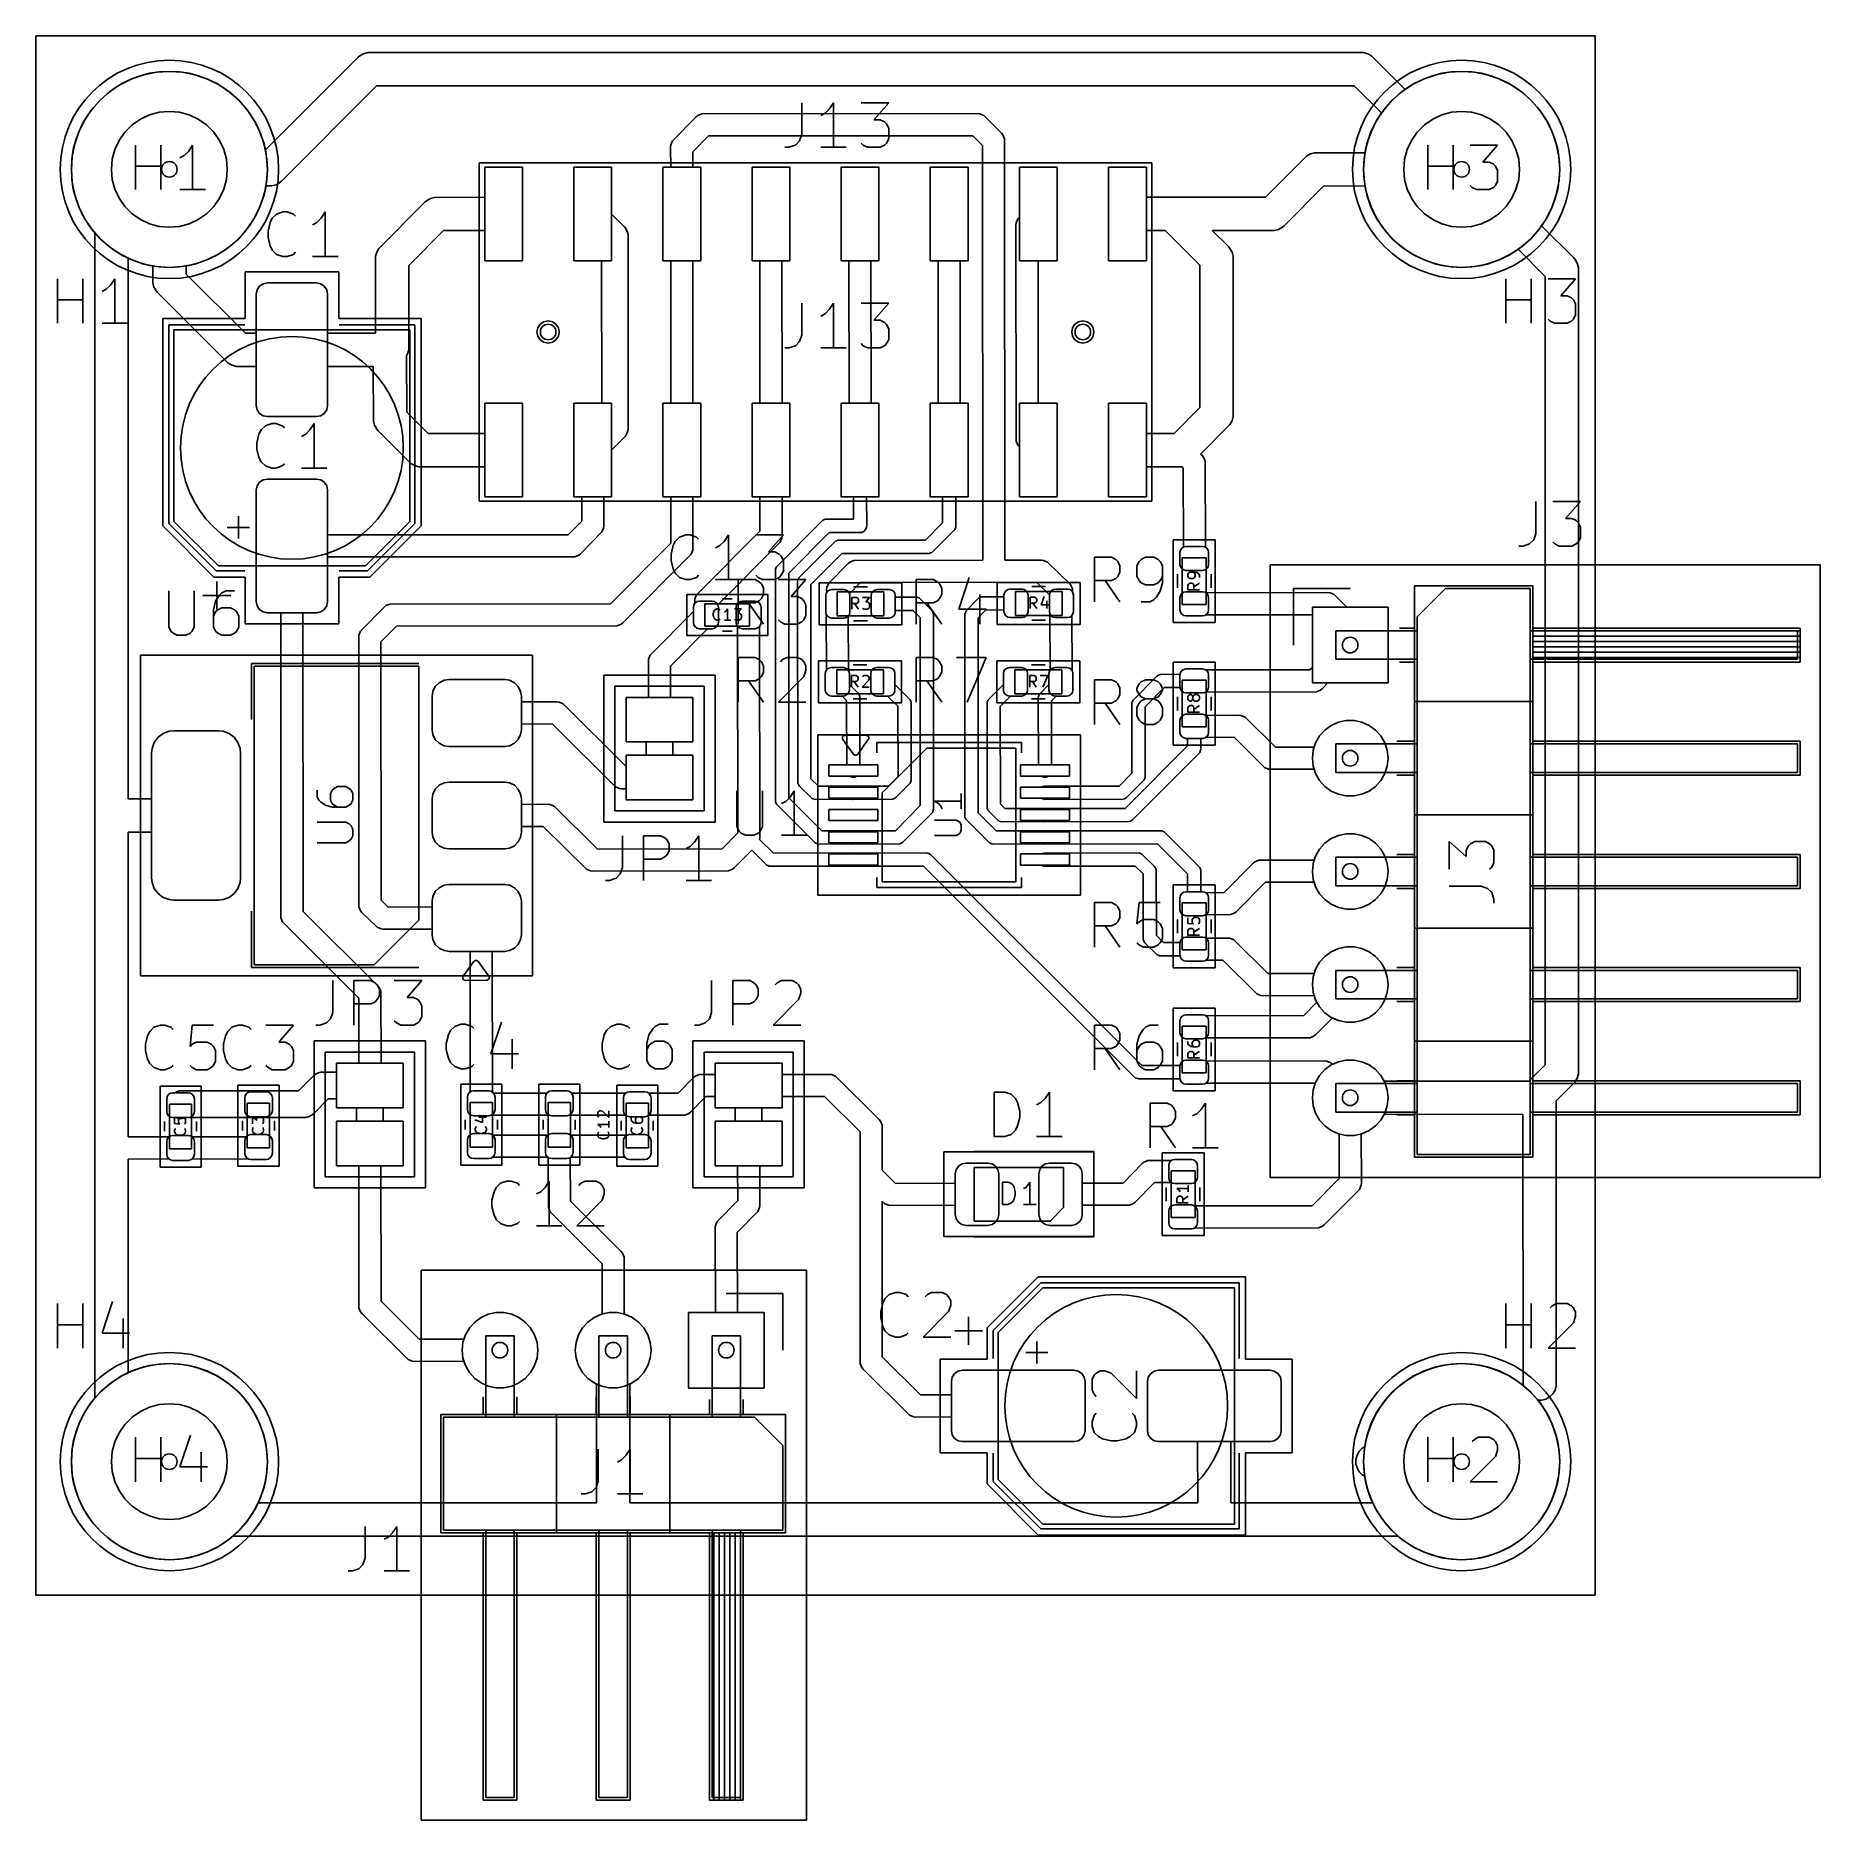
# Model space of a CAD drawing. Extents: x 3.94 to 5.51, y -5.51 to -3.94.
import ezdxf

# ---------------------------------------------------------------- set-up
doc = ezdxf.new("R2010")
doc.units = 0
doc.header["$MEASUREMENT"] = 0
doc.layers.add('BLACK', color=7, linetype='CONTINUOUS')

msp = doc.modelspace()

# ---------------------------------------------------------------- linework, layer by layer
at = {"layer": 'BLACK', "linetype": 'CONTINUOUS'}
for p, q in [((3.937, -3.937), (5.315, -3.937)), ((3.937, -5.315), (3.937, -3.937)), ((5.315, -3.937), (5.315, -5.315)), ((4.1399, -4.0382), (4.2218, -3.9561)), ((4.2218, -3.9561), (4.2233, -3.9548)), ((4.2233, -3.9548), (4.2266, -3.9529)), ((4.2266, -3.9529), (4.2304, -3.9519)), ((4.2304, -3.9519), (4.2306, -3.9519)), ((4.2306, -3.9519), (5.1083, -3.9518)), ((5.1083, -3.9518), (5.1102, -3.9519)), ((5.1102, -3.9519), (5.1102, -3.9519)), ((5.1102, -3.9519), (5.1139, -3.9529)), ((5.1139, -3.9529), (5.1151, -3.9536)), ((5.1151, -3.9536), (5.1173, -3.9548)), ((5.1173, -3.9548), (5.1173, -3.9548)), ((5.1173, -3.9548), (5.147, -3.9845)), ((4.022, -3.9751), (4.0327, -3.9715)), ((4.022, -3.9751), (4.0327, -3.9715)), ((4.022, -3.9751), (4.0327, -3.9715)), ((4.022, -3.9751), (4.0327, -3.9715)), ((4.0327, -3.9715), (4.0438, -3.9692)), ((4.0327, -3.9715), (4.0438, -3.9692)), ((4.0327, -3.9715), (4.0438, -3.9692)), ((4.0327, -3.9715), (4.0438, -3.9692)), ((4.0438, -3.9692), (4.0551, -3.9685)), ((4.0438, -3.9692), (4.0551, -3.9685)), ((4.0438, -3.9692), (4.0551, -3.9685)), ((4.0438, -3.9692), (4.0551, -3.9685)), ((4.0551, -3.9685), (4.0664, -3.9692)), ((4.0551, -3.9685), (4.0664, -3.9692)), ((4.0551, -3.9685), (4.0664, -3.9692)), ((4.0551, -3.9685), (4.0664, -3.9692)), ((4.0664, -3.9692), (4.0775, -3.9715)), ((4.0664, -3.9692), (4.0775, -3.9715)), ((4.0664, -3.9692), (4.0775, -3.9715)), ((4.0664, -3.9692), (4.0775, -3.9715)), ((4.0775, -3.9715), (4.0883, -3.9751)), ((4.0775, -3.9715), (4.0883, -3.9751)), ((4.0775, -3.9715), (4.0883, -3.9751)), ((4.0775, -3.9715), (4.0883, -3.9751)), ((5.1637, -3.9751), (5.1744, -3.9715)), ((5.1637, -3.9751), (5.1744, -3.9715)), ((5.1637, -3.9751), (5.1744, -3.9715)), ((5.1637, -3.9751), (5.1744, -3.9715)), ((5.1744, -3.9715), (5.1855, -3.9692)), ((5.1744, -3.9715), (5.1855, -3.9692)), ((5.1744, -3.9715), (5.1855, -3.9692)), ((5.1744, -3.9715), (5.1855, -3.9692)), ((5.1855, -3.9692), (5.1969, -3.9685)), ((5.1855, -3.9692), (5.1969, -3.9685)), ((5.1855, -3.9692), (5.1969, -3.9685)), ((5.1855, -3.9692), (5.1969, -3.9685)), ((5.1969, -3.9685), (5.2082, -3.9692)), ((5.1969, -3.9685), (5.2082, -3.9692)), ((5.1969, -3.9685), (5.2082, -3.9692)), ((5.1969, -3.9685), (5.2082, -3.9692)), ((5.2082, -3.9692), (5.2193, -3.9715)), ((5.2082, -3.9692), (5.2193, -3.9715)), ((5.2082, -3.9692), (5.2193, -3.9715)), ((5.2082, -3.9692), (5.2193, -3.9715)), ((5.2193, -3.9715), (5.23, -3.9751)), ((5.2193, -3.9715), (5.23, -3.9751)), ((5.2193, -3.9715), (5.23, -3.9751)), ((5.2193, -3.9715), (5.23, -3.9751)), ((3.9939, -3.9939), (4.0024, -3.9864)), ((3.9939, -3.9939), (4.0024, -3.9864)), ((3.9939, -3.9939), (4.0024, -3.9864)), ((3.9939, -3.9939), (4.0024, -3.9864)), ((4.0024, -3.9864), (4.0118, -3.9801)), ((4.0024, -3.9864), (4.0118, -3.9801)), ((4.0024, -3.9864), (4.0118, -3.9801)), ((4.0024, -3.9864), (4.0118, -3.9801)), ((4.0118, -3.9801), (4.022, -3.9751)), ((4.0118, -3.9801), (4.022, -3.9751)), ((4.0118, -3.9801), (4.022, -3.9751)), ((4.0118, -3.9801), (4.022, -3.9751)), ((4.0883, -3.9751), (4.0984, -3.9801)), ((4.0883, -3.9751), (4.0984, -3.9801)), ((4.0883, -3.9751), (4.0984, -3.9801)), ((4.0883, -3.9751), (4.0984, -3.9801)), ((4.0984, -3.9801), (4.1078, -3.9864)), ((4.0984, -3.9801), (4.1078, -3.9864)), ((4.0984, -3.9801), (4.1078, -3.9864)), ((4.0984, -3.9801), (4.1078, -3.9864)), ((4.1078, -3.9864), (4.1164, -3.9939)), ((4.1078, -3.9864), (4.1164, -3.9939)), ((4.1078, -3.9864), (4.1164, -3.9939)), ((4.1078, -3.9864), (4.1164, -3.9939)), ((4.2382, -3.9813), (4.1541, -4.0656)), ((5.102, -3.9812), (4.2382, -3.9813)), ((5.1262, -4.0053), (5.102, -3.9812)), ((5.1356, -3.9939), (5.1441, -3.9864)), ((5.1356, -3.9939), (5.1441, -3.9864)), ((5.1356, -3.9939), (5.1441, -3.9864)), ((5.1441, -3.9864), (5.1535, -3.9801)), ((5.1441, -3.9864), (5.1535, -3.9801)), ((5.1441, -3.9864), (5.1535, -3.9801)), ((5.147, -3.9845), (5.1535, -3.9801)), ((5.1535, -3.9801), (5.1637, -3.9751)), ((5.1535, -3.9801), (5.1637, -3.9751)), ((5.1535, -3.9801), (5.1637, -3.9751)), ((5.1535, -3.9801), (5.1637, -3.9751)), ((5.23, -3.9751), (5.2402, -3.9801)), ((5.23, -3.9751), (5.2402, -3.9801)), ((5.23, -3.9751), (5.2402, -3.9801)), ((5.23, -3.9751), (5.2402, -3.9801)), ((5.2402, -3.9801), (5.2496, -3.9864)), ((5.2402, -3.9801), (5.2496, -3.9864)), ((5.2402, -3.9801), (5.2496, -3.9864)), ((5.2402, -3.9801), (5.2496, -3.9864)), ((5.2496, -3.9864), (5.2581, -3.9939)), ((5.2496, -3.9864), (5.2581, -3.9939)), ((5.2496, -3.9864), (5.2581, -3.9939)), ((5.2496, -3.9864), (5.2581, -3.9939)), ((3.9801, -4.0118), (3.9864, -4.0024)), ((3.9801, -4.0118), (3.9864, -4.0024)), ((3.9801, -4.0118), (3.9864, -4.0024)), ((3.9801, -4.0118), (3.9864, -4.0024)), ((3.9864, -4.0024), (3.9939, -3.9939)), ((3.9864, -4.0024), (3.9939, -3.9939)), ((3.9864, -4.0024), (3.9939, -3.9939)), ((3.9864, -4.0024), (3.9939, -3.9939)), ((4.0376, -4.007), (4.0462, -4.0047)), ((4.0376, -4.007), (4.0462, -4.0047)), ((4.0376, -4.007), (4.0462, -4.0047)), ((4.0376, -4.007), (4.0462, -4.0047)), ((4.0376, -4.007), (4.0462, -4.0047)), ((4.0376, -4.007), (4.0462, -4.0047)), ((4.0376, -4.007), (4.0462, -4.0047)), ((4.0376, -4.007), (4.0462, -4.0047)), ((4.0376, -4.007), (4.0462, -4.0047)), ((4.0376, -4.007), (4.0462, -4.0047)), ((4.0376, -4.007), (4.0462, -4.0047)), ((4.0376, -4.007), (4.0462, -4.0047)), ((4.0376, -4.007), (4.0462, -4.0047)), ((4.0376, -4.007), (4.0462, -4.0047)), ((4.0376, -4.007), (4.0462, -4.0047)), ((4.0376, -4.007), (4.0462, -4.0047)), ((4.0462, -4.0047), (4.0551, -4.0039)), ((4.0462, -4.0047), (4.0551, -4.0039)), ((4.0462, -4.0047), (4.0551, -4.0039)), ((4.0462, -4.0047), (4.0551, -4.0039)), ((4.0462, -4.0047), (4.0551, -4.0039)), ((4.0462, -4.0047), (4.0551, -4.0039)), ((4.0462, -4.0047), (4.0551, -4.0039)), ((4.0462, -4.0047), (4.0551, -4.0039)), ((4.0462, -4.0047), (4.0551, -4.0039)), ((4.0462, -4.0047), (4.0551, -4.0039)), ((4.0462, -4.0047), (4.0551, -4.0039)), ((4.0462, -4.0047), (4.0551, -4.0039)), ((4.0462, -4.0047), (4.0551, -4.0039)), ((4.0462, -4.0047), (4.0551, -4.0039)), ((4.0462, -4.0047), (4.0551, -4.0039)), ((4.0462, -4.0047), (4.0551, -4.0039)), ((4.0551, -4.0039), (4.064, -4.0047)), ((4.0551, -4.0039), (4.064, -4.0047)), ((4.0551, -4.0039), (4.064, -4.0047)), ((4.0551, -4.0039), (4.064, -4.0047)), ((4.0551, -4.0039), (4.064, -4.0047)), ((4.0551, -4.0039), (4.064, -4.0047)), ((4.0551, -4.0039), (4.064, -4.0047)), ((4.0551, -4.0039), (4.064, -4.0047)), ((4.0551, -4.0039), (4.064, -4.0047)), ((4.0551, -4.0039), (4.064, -4.0047)), ((4.0551, -4.0039), (4.064, -4.0047)), ((4.0551, -4.0039), (4.064, -4.0047)), ((4.0551, -4.0039), (4.064, -4.0047)), ((4.0551, -4.0039), (4.064, -4.0047)), ((4.0551, -4.0039), (4.064, -4.0047)), ((4.0551, -4.0039), (4.064, -4.0047)), ((4.064, -4.0047), (4.0726, -4.007)), ((4.064, -4.0047), (4.0726, -4.007)), ((4.064, -4.0047), (4.0726, -4.007)), ((4.064, -4.0047), (4.0726, -4.007)), ((4.064, -4.0047), (4.0726, -4.007)), ((4.064, -4.0047), (4.0726, -4.007)), ((4.064, -4.0047), (4.0726, -4.007)), ((4.064, -4.0047), (4.0726, -4.007)), ((4.064, -4.0047), (4.0726, -4.007)), ((4.064, -4.0047), (4.0726, -4.007)), ((4.064, -4.0047), (4.0726, -4.007)), ((4.064, -4.0047), (4.0726, -4.007)), ((4.064, -4.0047), (4.0726, -4.007)), ((4.064, -4.0047), (4.0726, -4.007)), ((4.064, -4.0047), (4.0726, -4.007)), ((4.064, -4.0047), (4.0726, -4.007)), ((4.1164, -3.9939), (4.1238, -4.0024)), ((4.1164, -3.9939), (4.1238, -4.0024)), ((4.1164, -3.9939), (4.1238, -4.0024)), ((4.1164, -3.9939), (4.1238, -4.0024)), ((4.1238, -4.0024), (4.1301, -4.0118)), ((4.1238, -4.0024), (4.1301, -4.0118)), ((4.1238, -4.0024), (4.1301, -4.0118)), ((4.1238, -4.0024), (4.1301, -4.0118)), ((4.6138, -3.9963), (4.6138, -4.0244)), ((4.6382, -4.0019), (4.6344, -4.0056)), ((4.6419, -3.9963), (4.6382, -4.0019)), ((4.6419, -4.0356), (4.6419, -3.9963)), ((4.6663, -3.9963), (4.6907, -3.9963)), ((4.6907, -3.9963), (4.6775, -4.0113)), ((5.1218, -4.0118), (5.1281, -4.0024)), ((5.1218, -4.0118), (5.1281, -4.0024)), ((5.1218, -4.0118), (5.1281, -4.0024)), ((5.1281, -4.0024), (5.1356, -3.9939)), ((5.1281, -4.0024), (5.1356, -3.9939)), ((5.1281, -4.0024), (5.1356, -3.9939)), ((5.1793, -4.007), (5.188, -4.0047)), ((5.1793, -4.007), (5.188, -4.0047)), ((5.1793, -4.007), (5.188, -4.0047)), ((5.1793, -4.007), (5.188, -4.0047)), ((5.1793, -4.007), (5.188, -4.0047)), ((5.1793, -4.007), (5.188, -4.0047)), ((5.1793, -4.007), (5.188, -4.0047)), ((5.1793, -4.007), (5.188, -4.0047)), ((5.1793, -4.007), (5.188, -4.0047)), ((5.1793, -4.007), (5.188, -4.0047)), ((5.1793, -4.007), (5.188, -4.0047)), ((5.1793, -4.007), (5.188, -4.0047)), ((5.1793, -4.007), (5.188, -4.0047)), ((5.1793, -4.007), (5.188, -4.0047)), ((5.1793, -4.007), (5.188, -4.0047)), ((5.1793, -4.007), (5.188, -4.0047)), ((5.188, -4.0047), (5.1969, -4.0039)), ((5.188, -4.0047), (5.1969, -4.0039)), ((5.188, -4.0047), (5.1969, -4.0039)), ((5.188, -4.0047), (5.1969, -4.0039)), ((5.188, -4.0047), (5.1969, -4.0039)), ((5.188, -4.0047), (5.1969, -4.0039)), ((5.188, -4.0047), (5.1969, -4.0039)), ((5.188, -4.0047), (5.1969, -4.0039)), ((5.188, -4.0047), (5.1969, -4.0039)), ((5.188, -4.0047), (5.1969, -4.0039)), ((5.188, -4.0047), (5.1969, -4.0039)), ((5.188, -4.0047), (5.1969, -4.0039)), ((5.188, -4.0047), (5.1969, -4.0039)), ((5.188, -4.0047), (5.1969, -4.0039)), ((5.188, -4.0047), (5.1969, -4.0039)), ((5.188, -4.0047), (5.1969, -4.0039)), ((5.1969, -4.0039), (5.2057, -4.0047)), ((5.1969, -4.0039), (5.2057, -4.0047)), ((5.1969, -4.0039), (5.2057, -4.0047)), ((5.1969, -4.0039), (5.2057, -4.0047)), ((5.1969, -4.0039), (5.2057, -4.0047)), ((5.1969, -4.0039), (5.2057, -4.0047)), ((5.1969, -4.0039), (5.2057, -4.0047)), ((5.1969, -4.0039), (5.2057, -4.0047)), ((5.1969, -4.0039), (5.2057, -4.0047)), ((5.1969, -4.0039), (5.2057, -4.0047)), ((5.1969, -4.0039), (5.2057, -4.0047)), ((5.1969, -4.0039), (5.2057, -4.0047)), ((5.1969, -4.0039), (5.2057, -4.0047)), ((5.1969, -4.0039), (5.2057, -4.0047)), ((5.1969, -4.0039), (5.2057, -4.0047)), ((5.1969, -4.0039), (5.2057, -4.0047)), ((5.2057, -4.0047), (5.2144, -4.007)), ((5.2057, -4.0047), (5.2144, -4.007)), ((5.2057, -4.0047), (5.2144, -4.007)), ((5.2057, -4.0047), (5.2144, -4.007)), ((5.2057, -4.0047), (5.2144, -4.007)), ((5.2057, -4.0047), (5.2144, -4.007)), ((5.2057, -4.0047), (5.2144, -4.007)), ((5.2057, -4.0047), (5.2144, -4.007)), ((5.2057, -4.0047), (5.2144, -4.007)), ((5.2057, -4.0047), (5.2144, -4.007)), ((5.2057, -4.0047), (5.2144, -4.007)), ((5.2057, -4.0047), (5.2144, -4.007)), ((5.2057, -4.0047), (5.2144, -4.007)), ((5.2057, -4.0047), (5.2144, -4.007)), ((5.2057, -4.0047), (5.2144, -4.007)), ((5.2057, -4.0047), (5.2144, -4.007)), ((5.2581, -3.9939), (5.2656, -4.0024)), ((5.2581, -3.9939), (5.2656, -4.0024)), ((5.2581, -3.9939), (5.2656, -4.0024)), ((5.2581, -3.9939), (5.2656, -4.0024)), ((5.2656, -4.0024), (5.2719, -4.0118)), ((5.2656, -4.0024), (5.2719, -4.0118)), ((5.2656, -4.0024), (5.2719, -4.0118)), ((5.2656, -4.0024), (5.2719, -4.0118)), ((3.9751, -4.022), (3.9801, -4.0118)), ((3.9751, -4.022), (3.9801, -4.0118)), ((3.9751, -4.022), (3.9801, -4.0118)), ((3.9751, -4.022), (3.9801, -4.0118)), ((4.0159, -4.0222), (4.0222, -4.0159)), ((4.0159, -4.0222), (4.0222, -4.0159)), ((4.0159, -4.0222), (4.0222, -4.0159)), ((4.0159, -4.0222), (4.0222, -4.0159)), ((4.0159, -4.0222), (4.0222, -4.0159)), ((4.0159, -4.0222), (4.0222, -4.0159)), ((4.0159, -4.0222), (4.0222, -4.0159)), ((4.0159, -4.0222), (4.0222, -4.0159)), ((4.0159, -4.0222), (4.0222, -4.0159)), ((4.0159, -4.0222), (4.0222, -4.0159)), ((4.0159, -4.0222), (4.0222, -4.0159)), ((4.0159, -4.0222), (4.0222, -4.0159)), ((4.0159, -4.0222), (4.0222, -4.0159)), ((4.0159, -4.0222), (4.0222, -4.0159)), ((4.0159, -4.0222), (4.0222, -4.0159)), ((4.0159, -4.0222), (4.0222, -4.0159)), ((4.0222, -4.0159), (4.0295, -4.0108)), ((4.0222, -4.0159), (4.0295, -4.0108)), ((4.0222, -4.0159), (4.0295, -4.0108)), ((4.0222, -4.0159), (4.0295, -4.0108)), ((4.0222, -4.0159), (4.0295, -4.0108)), ((4.0222, -4.0159), (4.0295, -4.0108)), ((4.0222, -4.0159), (4.0295, -4.0108)), ((4.0222, -4.0159), (4.0295, -4.0108)), ((4.0222, -4.0159), (4.0295, -4.0108)), ((4.0222, -4.0159), (4.0295, -4.0108)), ((4.0222, -4.0159), (4.0295, -4.0108)), ((4.0222, -4.0159), (4.0295, -4.0108)), ((4.0222, -4.0159), (4.0295, -4.0108)), ((4.0222, -4.0159), (4.0295, -4.0108)), ((4.0222, -4.0159), (4.0295, -4.0108)), ((4.0222, -4.0159), (4.0295, -4.0108)), ((4.0295, -4.0108), (4.0376, -4.007)), ((4.0295, -4.0108), (4.0376, -4.007)), ((4.0295, -4.0108), (4.0376, -4.007)), ((4.0295, -4.0108), (4.0376, -4.007)), ((4.0295, -4.0108), (4.0376, -4.007)), ((4.0295, -4.0108), (4.0376, -4.007)), ((4.0295, -4.0108), (4.0376, -4.007)), ((4.0295, -4.0108), (4.0376, -4.007)), ((4.0295, -4.0108), (4.0376, -4.007)), ((4.0295, -4.0108), (4.0376, -4.007)), ((4.0295, -4.0108), (4.0376, -4.007)), ((4.0295, -4.0108), (4.0376, -4.007)), ((4.0295, -4.0108), (4.0376, -4.007)), ((4.0295, -4.0108), (4.0376, -4.007)), ((4.0295, -4.0108), (4.0376, -4.007)), ((4.0295, -4.0108), (4.0376, -4.007)), ((4.0726, -4.007), (4.0807, -4.0108)), ((4.0726, -4.007), (4.0807, -4.0108)), ((4.0726, -4.007), (4.0807, -4.0108)), ((4.0726, -4.007), (4.0807, -4.0108)), ((4.0726, -4.007), (4.0807, -4.0108)), ((4.0726, -4.007), (4.0807, -4.0108)), ((4.0726, -4.007), (4.0807, -4.0108)), ((4.0726, -4.007), (4.0807, -4.0108)), ((4.0726, -4.007), (4.0807, -4.0108)), ((4.0726, -4.007), (4.0807, -4.0108)), ((4.0726, -4.007), (4.0807, -4.0108)), ((4.0726, -4.007), (4.0807, -4.0108)), ((4.0726, -4.007), (4.0807, -4.0108)), ((4.0726, -4.007), (4.0807, -4.0108)), ((4.0726, -4.007), (4.0807, -4.0108)), ((4.0726, -4.007), (4.0807, -4.0108)), ((4.0807, -4.0108), (4.088, -4.0159)), ((4.0807, -4.0108), (4.088, -4.0159)), ((4.0807, -4.0108), (4.088, -4.0159)), ((4.0807, -4.0108), (4.088, -4.0159)), ((4.0807, -4.0108), (4.088, -4.0159)), ((4.0807, -4.0108), (4.088, -4.0159)), ((4.0807, -4.0108), (4.088, -4.0159)), ((4.0807, -4.0108), (4.088, -4.0159)), ((4.0807, -4.0108), (4.088, -4.0159)), ((4.0807, -4.0108), (4.088, -4.0159)), ((4.0807, -4.0108), (4.088, -4.0159)), ((4.0807, -4.0108), (4.088, -4.0159)), ((4.0807, -4.0108), (4.088, -4.0159)), ((4.0807, -4.0108), (4.088, -4.0159)), ((4.0807, -4.0108), (4.088, -4.0159)), ((4.0807, -4.0108), (4.088, -4.0159)), ((4.088, -4.0159), (4.0943, -4.0222)), ((4.088, -4.0159), (4.0943, -4.0222)), ((4.088, -4.0159), (4.0943, -4.0222)), ((4.088, -4.0159), (4.0943, -4.0222)), ((4.088, -4.0159), (4.0943, -4.0222)), ((4.088, -4.0159), (4.0943, -4.0222)), ((4.088, -4.0159), (4.0943, -4.0222)), ((4.088, -4.0159), (4.0943, -4.0222)), ((4.088, -4.0159), (4.0943, -4.0222)), ((4.088, -4.0159), (4.0943, -4.0222)), ((4.088, -4.0159), (4.0943, -4.0222)), ((4.088, -4.0159), (4.0943, -4.0222)), ((4.088, -4.0159), (4.0943, -4.0222)), ((4.088, -4.0159), (4.0943, -4.0222)), ((4.088, -4.0159), (4.0943, -4.0222)), ((4.088, -4.0159), (4.0943, -4.0222)), ((4.1301, -4.0118), (4.1351, -4.022)), ((4.1301, -4.0118), (4.1351, -4.022)), ((4.1301, -4.0118), (4.1351, -4.022)), ((4.1301, -4.0118), (4.1351, -4.022)), ((4.4997, -4.03), (4.5206, -4.0088)), ((4.5206, -4.0088), (4.5221, -4.0076)), ((4.5221, -4.0076), (4.5256, -4.0061)), ((4.5256, -4.0061), (4.5257, -4.0061)), ((4.5257, -4.0061), (4.7692, -4.0059)), ((4.6344, -4.0056), (4.6307, -4.0075)), ((4.6775, -4.0113), (4.6832, -4.0113)), ((4.6832, -4.0113), (4.6869, -4.0131)), ((4.6869, -4.0131), (4.6888, -4.015)), ((4.6888, -4.015), (4.6907, -4.0187)), ((4.6907, -4.0187), (4.6907, -4.0281)), ((4.7692, -4.0059), (4.7711, -4.0061)), ((4.7711, -4.0061), (4.7747, -4.0076)), ((4.7747, -4.0076), (4.7747, -4.0076)), ((4.7747, -4.0076), (4.7904, -4.0231)), ((5.1168, -4.022), (5.1218, -4.0118)), ((5.1168, -4.022), (5.1218, -4.0118)), ((5.1168, -4.022), (5.1218, -4.0118)), ((5.1168, -4.022), (5.1218, -4.0118)), ((5.1218, -4.0118), (5.1262, -4.0053)), ((5.1576, -4.0222), (5.164, -4.0159)), ((5.1576, -4.0222), (5.164, -4.0159)), ((5.1576, -4.0222), (5.164, -4.0159)), ((5.1576, -4.0222), (5.164, -4.0159)), ((5.1576, -4.0222), (5.164, -4.0159)), ((5.1576, -4.0222), (5.164, -4.0159)), ((5.1576, -4.0222), (5.164, -4.0159)), ((5.1576, -4.0222), (5.164, -4.0159)), ((5.1576, -4.0222), (5.164, -4.0159)), ((5.1576, -4.0222), (5.164, -4.0159)), ((5.1576, -4.0222), (5.164, -4.0159)), ((5.1576, -4.0222), (5.164, -4.0159)), ((5.1576, -4.0222), (5.164, -4.0159)), ((5.1576, -4.0222), (5.164, -4.0159)), ((5.1576, -4.0222), (5.164, -4.0159)), ((5.1576, -4.0222), (5.164, -4.0159)), ((5.164, -4.0159), (5.1713, -4.0108)), ((5.164, -4.0159), (5.1713, -4.0108)), ((5.164, -4.0159), (5.1713, -4.0108)), ((5.164, -4.0159), (5.1713, -4.0108)), ((5.164, -4.0159), (5.1713, -4.0108)), ((5.164, -4.0159), (5.1713, -4.0108)), ((5.164, -4.0159), (5.1713, -4.0108)), ((5.164, -4.0159), (5.1713, -4.0108)), ((5.164, -4.0159), (5.1713, -4.0108)), ((5.164, -4.0159), (5.1713, -4.0108)), ((5.164, -4.0159), (5.1713, -4.0108)), ((5.164, -4.0159), (5.1713, -4.0108)), ((5.164, -4.0159), (5.1713, -4.0108)), ((5.164, -4.0159), (5.1713, -4.0108)), ((5.164, -4.0159), (5.1713, -4.0108)), ((5.164, -4.0159), (5.1713, -4.0108)), ((5.1713, -4.0108), (5.1793, -4.007)), ((5.1713, -4.0108), (5.1793, -4.007)), ((5.1713, -4.0108), (5.1793, -4.007)), ((5.1713, -4.0108), (5.1793, -4.007)), ((5.1713, -4.0108), (5.1793, -4.007)), ((5.1713, -4.0108), (5.1793, -4.007)), ((5.1713, -4.0108), (5.1793, -4.007)), ((5.1713, -4.0108), (5.1793, -4.007)), ((5.1713, -4.0108), (5.1793, -4.007)), ((5.1713, -4.0108), (5.1793, -4.007)), ((5.1713, -4.0108), (5.1793, -4.007)), ((5.1713, -4.0108), (5.1793, -4.007)), ((5.1713, -4.0108), (5.1793, -4.007)), ((5.1713, -4.0108), (5.1793, -4.007)), ((5.1713, -4.0108), (5.1793, -4.007)), ((5.1713, -4.0108), (5.1793, -4.007)), ((5.2144, -4.007), (5.2224, -4.0108)), ((5.2144, -4.007), (5.2224, -4.0108)), ((5.2144, -4.007), (5.2224, -4.0108)), ((5.2144, -4.007), (5.2224, -4.0108)), ((5.2144, -4.007), (5.2224, -4.0108)), ((5.2144, -4.007), (5.2224, -4.0108)), ((5.2144, -4.007), (5.2224, -4.0108)), ((5.2144, -4.007), (5.2224, -4.0108)), ((5.2144, -4.007), (5.2224, -4.0108)), ((5.2144, -4.007), (5.2224, -4.0108)), ((5.2144, -4.007), (5.2224, -4.0108)), ((5.2144, -4.007), (5.2224, -4.0108)), ((5.2144, -4.007), (5.2224, -4.0108)), ((5.2144, -4.007), (5.2224, -4.0108)), ((5.2144, -4.007), (5.2224, -4.0108)), ((5.2144, -4.007), (5.2224, -4.0108)), ((5.2224, -4.0108), (5.2297, -4.0159)), ((5.2224, -4.0108), (5.2297, -4.0159)), ((5.2224, -4.0108), (5.2297, -4.0159)), ((5.2224, -4.0108), (5.2297, -4.0159)), ((5.2224, -4.0108), (5.2297, -4.0159)), ((5.2224, -4.0108), (5.2297, -4.0159)), ((5.2224, -4.0108), (5.2297, -4.0159)), ((5.2224, -4.0108), (5.2297, -4.0159)), ((5.2224, -4.0108), (5.2297, -4.0159)), ((5.2224, -4.0108), (5.2297, -4.0159)), ((5.2224, -4.0108), (5.2297, -4.0159)), ((5.2224, -4.0108), (5.2297, -4.0159)), ((5.2224, -4.0108), (5.2297, -4.0159)), ((5.2224, -4.0108), (5.2297, -4.0159)), ((5.2224, -4.0108), (5.2297, -4.0159)), ((5.2224, -4.0108), (5.2297, -4.0159)), ((5.2297, -4.0159), (5.2361, -4.0222)), ((5.2297, -4.0159), (5.2361, -4.0222)), ((5.2297, -4.0159), (5.2361, -4.0222)), ((5.2297, -4.0159), (5.2361, -4.0222)), ((5.2297, -4.0159), (5.2361, -4.0222)), ((5.2297, -4.0159), (5.2361, -4.0222)), ((5.2297, -4.0159), (5.2361, -4.0222)), ((5.2297, -4.0159), (5.2361, -4.0222)), ((5.2297, -4.0159), (5.2361, -4.0222)), ((5.2297, -4.0159), (5.2361, -4.0222)), ((5.2297, -4.0159), (5.2361, -4.0222)), ((5.2297, -4.0159), (5.2361, -4.0222)), ((5.2297, -4.0159), (5.2361, -4.0222)), ((5.2297, -4.0159), (5.2361, -4.0222)), ((5.2297, -4.0159), (5.2361, -4.0222)), ((5.2297, -4.0159), (5.2361, -4.0222)), ((5.2719, -4.0118), (5.2769, -4.022)), ((5.2719, -4.0118), (5.2769, -4.022)), ((5.2719, -4.0118), (5.2769, -4.022)), ((5.2719, -4.0118), (5.2769, -4.022)), ((3.9692, -4.0438), (3.9715, -4.0327)), ((3.9692, -4.0438), (3.9715, -4.0327)), ((3.9692, -4.0438), (3.9715, -4.0327)), ((3.9692, -4.0438), (3.9715, -4.0327)), ((3.9715, -4.0327), (3.9751, -4.022)), ((3.9715, -4.0327), (3.9751, -4.022)), ((3.9715, -4.0327), (3.9751, -4.022)), ((3.9715, -4.0327), (3.9751, -4.022)), ((4.007, -4.0376), (4.0108, -4.0295)), ((4.007, -4.0376), (4.0108, -4.0295)), ((4.007, -4.0376), (4.0108, -4.0295)), ((4.007, -4.0376), (4.0108, -4.0295)), ((4.007, -4.0376), (4.0108, -4.0295)), ((4.007, -4.0376), (4.0108, -4.0295)), ((4.007, -4.0376), (4.0108, -4.0295)), ((4.007, -4.0376), (4.0108, -4.0295)), ((4.007, -4.0376), (4.0108, -4.0295)), ((4.007, -4.0376), (4.0108, -4.0295)), ((4.007, -4.0376), (4.0108, -4.0295)), ((4.007, -4.0376), (4.0108, -4.0295)), ((4.007, -4.0376), (4.0108, -4.0295)), ((4.007, -4.0376), (4.0108, -4.0295)), ((4.007, -4.0376), (4.0108, -4.0295)), ((4.007, -4.0376), (4.0108, -4.0295)), ((4.0108, -4.0295), (4.0159, -4.0222)), ((4.0108, -4.0295), (4.0159, -4.0222)), ((4.0108, -4.0295), (4.0159, -4.0222)), ((4.0108, -4.0295), (4.0159, -4.0222)), ((4.0108, -4.0295), (4.0159, -4.0222)), ((4.0108, -4.0295), (4.0159, -4.0222)), ((4.0108, -4.0295), (4.0159, -4.0222)), ((4.0108, -4.0295), (4.0159, -4.0222)), ((4.0108, -4.0295), (4.0159, -4.0222)), ((4.0108, -4.0295), (4.0159, -4.0222)), ((4.0108, -4.0295), (4.0159, -4.0222)), ((4.0108, -4.0295), (4.0159, -4.0222)), ((4.0108, -4.0295), (4.0159, -4.0222)), ((4.0108, -4.0295), (4.0159, -4.0222)), ((4.0108, -4.0295), (4.0159, -4.0222)), ((4.0108, -4.0295), (4.0159, -4.0222)), ((4.0251, -4.073), (4.0251, -4.0337)), ((4.0476, -4.073), (4.0476, -4.0337)), ((4.0757, -4.0337), (4.072, -4.0393)), ((4.0757, -4.073), (4.0757, -4.0337)), ((4.0943, -4.0222), (4.0994, -4.0295)), ((4.0943, -4.0222), (4.0994, -4.0295)), ((4.0943, -4.0222), (4.0994, -4.0295)), ((4.0943, -4.0222), (4.0994, -4.0295)), ((4.0943, -4.0222), (4.0994, -4.0295)), ((4.0943, -4.0222), (4.0994, -4.0295)), ((4.0943, -4.0222), (4.0994, -4.0295)), ((4.0943, -4.0222), (4.0994, -4.0295)), ((4.0943, -4.0222), (4.0994, -4.0295)), ((4.0943, -4.0222), (4.0994, -4.0295)), ((4.0943, -4.0222), (4.0994, -4.0295)), ((4.0943, -4.0222), (4.0994, -4.0295)), ((4.0943, -4.0222), (4.0994, -4.0295)), ((4.0943, -4.0222), (4.0994, -4.0295)), ((4.0943, -4.0222), (4.0994, -4.0295)), ((4.0943, -4.0222), (4.0994, -4.0295)), ((4.0994, -4.0295), (4.1032, -4.0376)), ((4.0994, -4.0295), (4.1032, -4.0376)), ((4.0994, -4.0295), (4.1032, -4.0376)), ((4.0994, -4.0295), (4.1032, -4.0376)), ((4.0994, -4.0295), (4.1032, -4.0376)), ((4.0994, -4.0295), (4.1032, -4.0376)), ((4.0994, -4.0295), (4.1032, -4.0376)), ((4.0994, -4.0295), (4.1032, -4.0376)), ((4.0994, -4.0295), (4.1032, -4.0376)), ((4.0994, -4.0295), (4.1032, -4.0376)), ((4.0994, -4.0295), (4.1032, -4.0376)), ((4.0994, -4.0295), (4.1032, -4.0376)), ((4.0994, -4.0295), (4.1032, -4.0376)), ((4.0994, -4.0295), (4.1032, -4.0376)), ((4.0994, -4.0295), (4.1032, -4.0376)), ((4.0994, -4.0295), (4.1032, -4.0376)), ((4.1351, -4.022), (4.1388, -4.0327)), ((4.1351, -4.022), (4.1388, -4.0327)), ((4.1351, -4.022), (4.1388, -4.0327)), ((4.1351, -4.022), (4.1388, -4.0327)), ((4.1388, -4.0327), (4.1399, -4.0382)), ((4.1388, -4.0327), (4.141, -4.0438)), ((4.1388, -4.0327), (4.141, -4.0438)), ((4.1388, -4.0327), (4.141, -4.0438)), ((4.498, -4.0354), (4.4982, -4.0335)), ((4.4981, -4.0531), (4.498, -4.0354)), ((4.4982, -4.0335), (4.4997, -4.03)), ((4.4997, -4.03), (4.4997, -4.03)), ((4.5314, -4.0256), (4.5175, -4.0396)), ((4.765, -4.0254), (4.5314, -4.0256)), ((4.6025, -4.0356), (4.5988, -4.0356)), ((4.6082, -4.0337), (4.6025, -4.0356)), ((4.6119, -4.03), (4.6082, -4.0337)), ((4.6138, -4.0244), (4.6119, -4.03)), ((4.6532, -4.0356), (4.6307, -4.0356)), ((4.6682, -4.0337), (4.6663, -4.0319)), ((4.6719, -4.0356), (4.6682, -4.0337)), ((4.6832, -4.0356), (4.6719, -4.0356)), ((4.6869, -4.0337), (4.6832, -4.0356)), ((4.6888, -4.0319), (4.6869, -4.0337)), ((4.6907, -4.0281), (4.6888, -4.0319)), ((4.7736, -4.0339), (4.765, -4.0254)), ((4.7738, -4.4004), (4.7736, -4.0339)), ((4.7904, -4.0231), (4.7916, -4.0246)), ((4.7916, -4.0246), (4.7916, -4.0246)), ((4.7916, -4.0246), (4.7931, -4.0281)), ((4.7931, -4.0281), (4.7933, -4.4005)), ((5.111, -4.0438), (5.1132, -4.0327)), ((5.111, -4.0438), (5.1132, -4.0327)), ((5.111, -4.0438), (5.1132, -4.0327)), ((5.1116, -4.0404), (5.1132, -4.0327)), ((5.1132, -4.0327), (5.1168, -4.022)), ((5.1132, -4.0327), (5.1168, -4.022)), ((5.1132, -4.0327), (5.1168, -4.022)), ((5.1132, -4.0327), (5.1168, -4.022)), ((5.1488, -4.0376), (5.1525, -4.0295)), ((5.1488, -4.0376), (5.1525, -4.0295)), ((5.1488, -4.0376), (5.1525, -4.0295)), ((5.1488, -4.0376), (5.1525, -4.0295)), ((5.1488, -4.0376), (5.1525, -4.0295)), ((5.1488, -4.0376), (5.1525, -4.0295)), ((5.1488, -4.0376), (5.1525, -4.0295)), ((5.1488, -4.0376), (5.1525, -4.0295)), ((5.1488, -4.0376), (5.1525, -4.0295)), ((5.1488, -4.0376), (5.1525, -4.0295)), ((5.1488, -4.0376), (5.1525, -4.0295)), ((5.1488, -4.0376), (5.1525, -4.0295)), ((5.1488, -4.0376), (5.1525, -4.0295)), ((5.1488, -4.0376), (5.1525, -4.0295)), ((5.1488, -4.0376), (5.1525, -4.0295)), ((5.1488, -4.0376), (5.1525, -4.0295)), ((5.1525, -4.0295), (5.1576, -4.0222)), ((5.1525, -4.0295), (5.1576, -4.0222)), ((5.1525, -4.0295), (5.1576, -4.0222)), ((5.1525, -4.0295), (5.1576, -4.0222)), ((5.1525, -4.0295), (5.1576, -4.0222)), ((5.1525, -4.0295), (5.1576, -4.0222)), ((5.1525, -4.0295), (5.1576, -4.0222)), ((5.1525, -4.0295), (5.1576, -4.0222)), ((5.1525, -4.0295), (5.1576, -4.0222)), ((5.1525, -4.0295), (5.1576, -4.0222)), ((5.1525, -4.0295), (5.1576, -4.0222)), ((5.1525, -4.0295), (5.1576, -4.0222)), ((5.1525, -4.0295), (5.1576, -4.0222)), ((5.1525, -4.0295), (5.1576, -4.0222)), ((5.1525, -4.0295), (5.1576, -4.0222)), ((5.1525, -4.0295), (5.1576, -4.0222)), ((5.1669, -4.073), (5.1669, -4.0337)), ((5.1894, -4.073), (5.1894, -4.0337)), ((5.2043, -4.0337), (5.2287, -4.0337)), ((5.2287, -4.0337), (5.2156, -4.0487)), ((5.2361, -4.0222), (5.2412, -4.0295)), ((5.2361, -4.0222), (5.2412, -4.0295)), ((5.2361, -4.0222), (5.2412, -4.0295)), ((5.2361, -4.0222), (5.2412, -4.0295)), ((5.2361, -4.0222), (5.2412, -4.0295)), ((5.2361, -4.0222), (5.2412, -4.0295)), ((5.2361, -4.0222), (5.2412, -4.0295)), ((5.2361, -4.0222), (5.2412, -4.0295)), ((5.2361, -4.0222), (5.2412, -4.0295)), ((5.2361, -4.0222), (5.2412, -4.0295)), ((5.2361, -4.0222), (5.2412, -4.0295)), ((5.2361, -4.0222), (5.2412, -4.0295)), ((5.2361, -4.0222), (5.2412, -4.0295)), ((5.2361, -4.0222), (5.2412, -4.0295)), ((5.2361, -4.0222), (5.2412, -4.0295)), ((5.2361, -4.0222), (5.2412, -4.0295)), ((5.2412, -4.0295), (5.2449, -4.0376)), ((5.2412, -4.0295), (5.2449, -4.0376)), ((5.2412, -4.0295), (5.2449, -4.0376)), ((5.2412, -4.0295), (5.2449, -4.0376)), ((5.2412, -4.0295), (5.2449, -4.0376)), ((5.2412, -4.0295), (5.2449, -4.0376)), ((5.2412, -4.0295), (5.2449, -4.0376)), ((5.2412, -4.0295), (5.2449, -4.0376)), ((5.2412, -4.0295), (5.2449, -4.0376)), ((5.2412, -4.0295), (5.2449, -4.0376)), ((5.2412, -4.0295), (5.2449, -4.0376)), ((5.2412, -4.0295), (5.2449, -4.0376)), ((5.2412, -4.0295), (5.2449, -4.0376)), ((5.2412, -4.0295), (5.2449, -4.0376)), ((5.2412, -4.0295), (5.2449, -4.0376)), ((5.2412, -4.0295), (5.2449, -4.0376)), ((5.2769, -4.022), (5.2805, -4.0327)), ((5.2769, -4.022), (5.2805, -4.0327)), ((5.2769, -4.022), (5.2805, -4.0327)), ((5.2769, -4.022), (5.2805, -4.0327)), ((5.2805, -4.0327), (5.2827, -4.0438)), ((5.2805, -4.0327), (5.2827, -4.0438)), ((5.2805, -4.0327), (5.2827, -4.0438)), ((5.2805, -4.0327), (5.2827, -4.0438)), ((3.9685, -4.0551), (3.9692, -4.0438)), ((3.9685, -4.0551), (3.9692, -4.0438)), ((3.9685, -4.0551), (3.9692, -4.0438)), ((3.9685, -4.0551), (3.9692, -4.0438)), ((4.0039, -4.0551), (4.0047, -4.0462)), ((4.0039, -4.0551), (4.0047, -4.0462)), ((4.0039, -4.0551), (4.0047, -4.0462)), ((4.0039, -4.0551), (4.0047, -4.0462)), ((4.0039, -4.0551), (4.0047, -4.0462)), ((4.0039, -4.0551), (4.0047, -4.0462)), ((4.0039, -4.0551), (4.0047, -4.0462)), ((4.0039, -4.0551), (4.0047, -4.0462)), ((4.0039, -4.0551), (4.0047, -4.0462)), ((4.0039, -4.0551), (4.0047, -4.0462)), ((4.0039, -4.0551), (4.0047, -4.0462)), ((4.0039, -4.0551), (4.0047, -4.0462)), ((4.0039, -4.0551), (4.0047, -4.0462)), ((4.0039, -4.0551), (4.0047, -4.0462)), ((4.0039, -4.0551), (4.0047, -4.0462)), ((4.0039, -4.0551), (4.0047, -4.0462)), ((4.0047, -4.0462), (4.007, -4.0376)), ((4.0047, -4.0462), (4.007, -4.0376)), ((4.0047, -4.0462), (4.007, -4.0376)), ((4.0047, -4.0462), (4.007, -4.0376)), ((4.0047, -4.0462), (4.007, -4.0376)), ((4.0047, -4.0462), (4.007, -4.0376)), ((4.0047, -4.0462), (4.007, -4.0376)), ((4.0047, -4.0462), (4.007, -4.0376)), ((4.0047, -4.0462), (4.007, -4.0376)), ((4.0047, -4.0462), (4.007, -4.0376)), ((4.0047, -4.0462), (4.007, -4.0376)), ((4.0047, -4.0462), (4.007, -4.0376)), ((4.0047, -4.0462), (4.007, -4.0376)), ((4.0047, -4.0462), (4.007, -4.0376)), ((4.0047, -4.0462), (4.007, -4.0376)), ((4.0047, -4.0462), (4.007, -4.0376)), ((4.0682, -4.043), (4.0645, -4.0449)), ((4.072, -4.0393), (4.0682, -4.043)), ((4.1032, -4.0376), (4.1055, -4.0462)), ((4.1032, -4.0376), (4.1055, -4.0462)), ((4.1032, -4.0376), (4.1055, -4.0462)), ((4.1032, -4.0376), (4.1055, -4.0462)), ((4.1032, -4.0376), (4.1055, -4.0462)), ((4.1032, -4.0376), (4.1055, -4.0462)), ((4.1032, -4.0376), (4.1055, -4.0462)), ((4.1032, -4.0376), (4.1055, -4.0462)), ((4.1032, -4.0376), (4.1055, -4.0462)), ((4.1032, -4.0376), (4.1055, -4.0462)), ((4.1032, -4.0376), (4.1055, -4.0462)), ((4.1032, -4.0376), (4.1055, -4.0462)), ((4.1032, -4.0376), (4.1055, -4.0462)), ((4.1032, -4.0376), (4.1055, -4.0462)), ((4.1032, -4.0376), (4.1055, -4.0462)), ((4.1032, -4.0376), (4.1055, -4.0462)), ((4.1055, -4.0462), (4.1063, -4.0551)), ((4.1055, -4.0462), (4.1063, -4.0551)), ((4.1055, -4.0462), (4.1063, -4.0551)), ((4.1055, -4.0462), (4.1063, -4.0551)), ((4.1055, -4.0462), (4.1063, -4.0551)), ((4.1055, -4.0462), (4.1063, -4.0551)), ((4.1055, -4.0462), (4.1063, -4.0551)), ((4.1055, -4.0462), (4.1063, -4.0551)), ((4.1055, -4.0462), (4.1063, -4.0551)), ((4.1055, -4.0462), (4.1063, -4.0551)), ((4.1055, -4.0462), (4.1063, -4.0551)), ((4.1055, -4.0462), (4.1063, -4.0551)), ((4.1055, -4.0462), (4.1063, -4.0551)), ((4.1055, -4.0462), (4.1063, -4.0551)), ((4.1055, -4.0462), (4.1063, -4.0551)), ((4.1055, -4.0462), (4.1063, -4.0551)), ((4.141, -4.0438), (4.1417, -4.0551)), ((4.141, -4.0438), (4.1417, -4.0551)), ((4.141, -4.0438), (4.1417, -4.0551)), ((4.9232, -4.0492), (4.3287, -4.0492)), ((4.3287, -4.0492), (4.3287, -4.3484)), ((4.5175, -4.0396), (4.5176, -4.0531)), ((4.9232, -4.3484), (4.9232, -4.0492)), ((5.0236, -4.0797), (5.0585, -4.0447)), ((5.0585, -4.0447), (5.0599, -4.0434)), ((5.0599, -4.0434), (5.0632, -4.0415)), ((5.0632, -4.0415), (5.067, -4.0405)), ((5.067, -4.0405), (5.1116, -4.0404)), ((5.067, -4.0405), (5.067, -4.0405)), ((5.1102, -4.0551), (5.111, -4.0438)), ((5.1102, -4.0551), (5.111, -4.0438)), ((5.1102, -4.0551), (5.111, -4.0438)), ((5.1457, -4.0551), (5.1464, -4.0462)), ((5.1457, -4.0551), (5.1464, -4.0462)), ((5.1457, -4.0551), (5.1464, -4.0462)), ((5.1457, -4.0551), (5.1464, -4.0462)), ((5.1457, -4.0551), (5.1464, -4.0462)), ((5.1457, -4.0551), (5.1464, -4.0462)), ((5.1457, -4.0551), (5.1464, -4.0462)), ((5.1457, -4.0551), (5.1464, -4.0462)), ((5.1457, -4.0551), (5.1464, -4.0462)), ((5.1457, -4.0551), (5.1464, -4.0462)), ((5.1457, -4.0551), (5.1464, -4.0462)), ((5.1457, -4.0551), (5.1464, -4.0462)), ((5.1457, -4.0551), (5.1464, -4.0462)), ((5.1457, -4.0551), (5.1464, -4.0462)), ((5.1457, -4.0551), (5.1464, -4.0462)), ((5.1457, -4.0551), (5.1464, -4.0462)), ((5.1464, -4.0462), (5.1488, -4.0376)), ((5.1464, -4.0462), (5.1488, -4.0376)), ((5.1464, -4.0462), (5.1488, -4.0376)), ((5.1464, -4.0462), (5.1488, -4.0376)), ((5.1464, -4.0462), (5.1488, -4.0376)), ((5.1464, -4.0462), (5.1488, -4.0376)), ((5.1464, -4.0462), (5.1488, -4.0376)), ((5.1464, -4.0462), (5.1488, -4.0376)), ((5.1464, -4.0462), (5.1488, -4.0376)), ((5.1464, -4.0462), (5.1488, -4.0376)), ((5.1464, -4.0462), (5.1488, -4.0376)), ((5.1464, -4.0462), (5.1488, -4.0376)), ((5.1464, -4.0462), (5.1488, -4.0376)), ((5.1464, -4.0462), (5.1488, -4.0376)), ((5.1464, -4.0462), (5.1488, -4.0376)), ((5.1464, -4.0462), (5.1488, -4.0376)), ((5.2156, -4.0487), (5.2212, -4.0487)), ((5.2212, -4.0487), (5.225, -4.0505)), ((5.225, -4.0505), (5.2268, -4.0524)), ((5.2449, -4.0376), (5.2473, -4.0462)), ((5.2449, -4.0376), (5.2473, -4.0462)), ((5.2449, -4.0376), (5.2473, -4.0462)), ((5.2449, -4.0376), (5.2473, -4.0462)), ((5.2449, -4.0376), (5.2473, -4.0462)), ((5.2449, -4.0376), (5.2473, -4.0462)), ((5.2449, -4.0376), (5.2473, -4.0462)), ((5.2449, -4.0376), (5.2473, -4.0462)), ((5.2449, -4.0376), (5.2473, -4.0462)), ((5.2449, -4.0376), (5.2473, -4.0462)), ((5.2449, -4.0376), (5.2473, -4.0462)), ((5.2449, -4.0376), (5.2473, -4.0462)), ((5.2449, -4.0376), (5.2473, -4.0462)), ((5.2449, -4.0376), (5.2473, -4.0462)), ((5.2449, -4.0376), (5.2473, -4.0462)), ((5.2449, -4.0376), (5.2473, -4.0462)), ((5.2473, -4.0462), (5.248, -4.0551)), ((5.2473, -4.0462), (5.248, -4.0551)), ((5.2473, -4.0462), (5.248, -4.0551)), ((5.2473, -4.0462), (5.248, -4.0551)), ((5.2473, -4.0462), (5.248, -4.0551)), ((5.2473, -4.0462), (5.248, -4.0551)), ((5.2473, -4.0462), (5.248, -4.0551)), ((5.2473, -4.0462), (5.248, -4.0551)), ((5.2473, -4.0462), (5.248, -4.0551)), ((5.2473, -4.0462), (5.248, -4.0551)), ((5.2473, -4.0462), (5.248, -4.0551)), ((5.2473, -4.0462), (5.248, -4.0551)), ((5.2473, -4.0462), (5.248, -4.0551)), ((5.2473, -4.0462), (5.248, -4.0551)), ((5.2473, -4.0462), (5.248, -4.0551)), ((5.2473, -4.0462), (5.248, -4.0551)), ((5.2827, -4.0438), (5.2835, -4.0551)), ((5.2827, -4.0438), (5.2835, -4.0551)), ((5.2827, -4.0438), (5.2835, -4.0551)), ((5.2827, -4.0438), (5.2835, -4.0551)), ((3.9692, -4.0664), (3.9685, -4.0551)), ((3.9692, -4.0664), (3.9685, -4.0551)), ((3.9692, -4.0664), (3.9685, -4.0551)), ((3.9692, -4.0664), (3.9685, -4.0551)), ((3.9715, -4.0775), (3.9692, -4.0664)), ((3.9715, -4.0775), (3.9692, -4.0664)), ((3.9715, -4.0775), (3.9692, -4.0664)), ((3.9715, -4.0775), (3.9692, -4.0664)), ((4.0047, -4.064), (4.0039, -4.0551)), ((4.0047, -4.064), (4.0039, -4.0551)), ((4.0047, -4.064), (4.0039, -4.0551)), ((4.0047, -4.064), (4.0039, -4.0551)), ((4.0047, -4.064), (4.0039, -4.0551)), ((4.0047, -4.064), (4.0039, -4.0551)), ((4.0047, -4.064), (4.0039, -4.0551)), ((4.0047, -4.064), (4.0039, -4.0551)), ((4.0047, -4.064), (4.0039, -4.0551)), ((4.0047, -4.064), (4.0039, -4.0551)), ((4.0047, -4.064), (4.0039, -4.0551)), ((4.0047, -4.064), (4.0039, -4.0551)), ((4.0047, -4.064), (4.0039, -4.0551)), ((4.0047, -4.064), (4.0039, -4.0551)), ((4.0047, -4.064), (4.0039, -4.0551)), ((4.0047, -4.064), (4.0039, -4.0551)), ((4.007, -4.0726), (4.0047, -4.064)), ((4.007, -4.0726), (4.0047, -4.064)), ((4.007, -4.0726), (4.0047, -4.064)), ((4.007, -4.0726), (4.0047, -4.064)), ((4.007, -4.0726), (4.0047, -4.064)), ((4.007, -4.0726), (4.0047, -4.064)), ((4.007, -4.0726), (4.0047, -4.064)), ((4.007, -4.0726), (4.0047, -4.064)), ((4.007, -4.0726), (4.0047, -4.064)), ((4.007, -4.0726), (4.0047, -4.064)), ((4.007, -4.0726), (4.0047, -4.064)), ((4.007, -4.0726), (4.0047, -4.064)), ((4.007, -4.0726), (4.0047, -4.064)), ((4.007, -4.0726), (4.0047, -4.064)), ((4.007, -4.0726), (4.0047, -4.064)), ((4.007, -4.0726), (4.0047, -4.064)), ((4.0251, -4.0524), (4.0476, -4.0524)), ((4.1055, -4.064), (4.1032, -4.0726)), ((4.1055, -4.064), (4.1032, -4.0726)), ((4.1055, -4.064), (4.1032, -4.0726)), ((4.1055, -4.064), (4.1032, -4.0726)), ((4.1055, -4.064), (4.1032, -4.0726)), ((4.1055, -4.064), (4.1032, -4.0726)), ((4.1055, -4.064), (4.1032, -4.0726)), ((4.1055, -4.064), (4.1032, -4.0726)), ((4.1055, -4.064), (4.1032, -4.0726)), ((4.1055, -4.064), (4.1032, -4.0726)), ((4.1055, -4.064), (4.1032, -4.0726)), ((4.1055, -4.064), (4.1032, -4.0726)), ((4.1055, -4.064), (4.1032, -4.0726)), ((4.1055, -4.064), (4.1032, -4.0726)), ((4.1055, -4.064), (4.1032, -4.0726)), ((4.1055, -4.064), (4.1032, -4.0726)), ((4.1063, -4.0551), (4.1055, -4.064)), ((4.1063, -4.0551), (4.1055, -4.064)), ((4.1063, -4.0551), (4.1055, -4.064)), ((4.1063, -4.0551), (4.1055, -4.064)), ((4.1063, -4.0551), (4.1055, -4.064)), ((4.1063, -4.0551), (4.1055, -4.064)), ((4.1063, -4.0551), (4.1055, -4.064)), ((4.1063, -4.0551), (4.1055, -4.064)), ((4.1063, -4.0551), (4.1055, -4.064)), ((4.1063, -4.0551), (4.1055, -4.064)), ((4.1063, -4.0551), (4.1055, -4.064)), ((4.1063, -4.0551), (4.1055, -4.064)), ((4.1063, -4.0551), (4.1055, -4.064)), ((4.1063, -4.0551), (4.1055, -4.064)), ((4.1063, -4.0551), (4.1055, -4.064)), ((4.1063, -4.0551), (4.1055, -4.064)), ((4.141, -4.0664), (4.1388, -4.0775)), ((4.141, -4.0664), (4.1388, -4.0775)), ((4.141, -4.0664), (4.1388, -4.0775)), ((4.1417, -4.0551), (4.141, -4.0664)), ((4.1417, -4.0551), (4.141, -4.0664)), ((4.1417, -4.0551), (4.141, -4.0664)), ((4.1506, -4.0681), (4.1494, -4.0688)), ((4.1527, -4.0668), (4.1506, -4.0681)), ((4.1541, -4.0656), (4.1527, -4.0668)), ((4.1527, -4.0668), (4.1527, -4.0668)), ((4.3337, -4.0798), (4.3337, -4.0531)), ((4.3337, -4.0531), (4.3671, -4.0531)), ((4.3337, -4.1358), (4.3337, -4.0531)), ((4.3337, -4.0531), (4.3671, -4.0531)), ((4.3337, -4.1358), (4.3337, -4.0531)), ((4.3337, -4.0531), (4.3671, -4.0531)), ((4.3671, -4.0531), (4.3671, -4.1358)), ((4.3671, -4.0531), (4.3671, -4.1358)), ((4.3671, -4.0531), (4.3671, -4.1358)), ((4.4124, -4.1358), (4.4124, -4.0531)), ((4.4124, -4.0531), (4.4459, -4.0531)), ((4.4124, -4.1358), (4.4124, -4.0531)), ((4.4124, -4.0531), (4.4459, -4.0531)), ((4.4124, -4.1358), (4.4124, -4.0531)), ((4.4124, -4.0531), (4.4459, -4.0531)), ((4.4459, -4.0531), (4.4459, -4.0946)), ((4.4459, -4.0531), (4.4459, -4.1358)), ((4.4459, -4.0531), (4.4459, -4.1358)), ((4.4911, -4.1358), (4.4911, -4.0531)), ((4.4911, -4.0531), (4.4981, -4.0531)), ((4.4911, -4.1358), (4.4911, -4.0531)), ((4.4911, -4.0531), (4.5246, -4.0531)), ((4.4911, -4.1358), (4.4911, -4.0531)), ((4.4911, -4.0531), (4.5246, -4.0531)), ((4.5176, -4.0531), (4.5246, -4.0531)), ((4.5246, -4.0531), (4.5246, -4.1358)), ((4.5246, -4.0531), (4.5246, -4.1358)), ((4.5246, -4.0531), (4.5246, -4.1358)), ((4.5699, -4.1358), (4.5699, -4.0531)), ((4.5699, -4.0531), (4.6033, -4.0531)), ((4.5699, -4.1358), (4.5699, -4.0531)), ((4.5699, -4.0531), (4.6033, -4.0531)), ((4.5699, -4.1358), (4.5699, -4.0531)), ((4.5699, -4.0531), (4.6033, -4.0531)), ((4.6033, -4.0531), (4.6033, -4.1358)), ((4.6033, -4.0531), (4.6033, -4.1358)), ((4.6033, -4.0531), (4.6033, -4.1358)), ((4.6486, -4.1358), (4.6486, -4.0531)), ((4.6486, -4.0531), (4.6821, -4.0531)), ((4.6486, -4.1358), (4.6486, -4.0531)), ((4.6486, -4.0531), (4.6821, -4.0531)), ((4.6486, -4.1358), (4.6486, -4.0531)), ((4.6486, -4.0531), (4.6821, -4.0531)), ((4.6821, -4.0531), (4.6821, -4.1358)), ((4.6821, -4.0531), (4.6821, -4.1358)), ((4.6821, -4.0531), (4.6821, -4.1358)), ((4.7274, -4.1358), (4.7274, -4.0531)), ((4.7274, -4.0531), (4.7608, -4.0531)), ((4.7274, -4.1358), (4.7274, -4.0531)), ((4.7274, -4.0531), (4.7608, -4.0531)), ((4.7274, -4.1358), (4.7274, -4.0531)), ((4.7274, -4.0531), (4.7608, -4.0531)), ((4.7608, -4.0531), (4.7608, -4.1358)), ((4.7608, -4.0531), (4.7608, -4.1358)), ((4.7608, -4.0531), (4.7608, -4.1358)), ((4.8061, -4.0975), (4.8061, -4.0531)), ((4.8061, -4.0531), (4.8396, -4.0531)), ((4.8061, -4.1358), (4.8061, -4.0531)), ((4.8061, -4.0531), (4.8396, -4.0531)), ((4.8061, -4.1358), (4.8061, -4.0531)), ((4.8061, -4.0531), (4.8396, -4.0531)), ((4.8396, -4.0531), (4.8396, -4.1358)), ((4.8396, -4.0531), (4.8396, -4.1358)), ((4.8396, -4.0531), (4.8396, -4.1358)), ((4.8848, -4.1358), (4.8848, -4.0531)), ((4.8848, -4.0531), (4.9183, -4.0531)), ((4.8848, -4.1358), (4.8848, -4.0531)), ((4.8848, -4.0531), (4.9183, -4.0531)), ((4.8848, -4.1358), (4.8848, -4.0531)), ((4.8848, -4.0531), (4.9183, -4.0531)), ((4.9183, -4.0531), (4.9183, -4.0798)), ((4.9183, -4.0531), (4.9183, -4.1358)), ((4.9183, -4.0531), (4.9183, -4.1358)), ((5.111, -4.0664), (5.1102, -4.0551)), ((5.111, -4.0664), (5.1102, -4.0551)), ((5.111, -4.0664), (5.1102, -4.0551)), ((5.1132, -4.0775), (5.111, -4.0664)), ((5.1132, -4.0775), (5.111, -4.0664)), ((5.1132, -4.0775), (5.111, -4.0664)), ((5.1464, -4.064), (5.1457, -4.0551)), ((5.1464, -4.064), (5.1457, -4.0551)), ((5.1464, -4.064), (5.1457, -4.0551)), ((5.1464, -4.064), (5.1457, -4.0551)), ((5.1464, -4.064), (5.1457, -4.0551)), ((5.1464, -4.064), (5.1457, -4.0551)), ((5.1464, -4.064), (5.1457, -4.0551)), ((5.1464, -4.064), (5.1457, -4.0551)), ((5.1464, -4.064), (5.1457, -4.0551)), ((5.1464, -4.064), (5.1457, -4.0551)), ((5.1464, -4.064), (5.1457, -4.0551)), ((5.1464, -4.064), (5.1457, -4.0551)), ((5.1464, -4.064), (5.1457, -4.0551)), ((5.1464, -4.064), (5.1457, -4.0551)), ((5.1464, -4.064), (5.1457, -4.0551)), ((5.1464, -4.064), (5.1457, -4.0551)), ((5.1488, -4.0726), (5.1464, -4.064)), ((5.1488, -4.0726), (5.1464, -4.064)), ((5.1488, -4.0726), (5.1464, -4.064)), ((5.1488, -4.0726), (5.1464, -4.064)), ((5.1488, -4.0726), (5.1464, -4.064)), ((5.1488, -4.0726), (5.1464, -4.064)), ((5.1488, -4.0726), (5.1464, -4.064)), ((5.1488, -4.0726), (5.1464, -4.064)), ((5.1488, -4.0726), (5.1464, -4.064)), ((5.1488, -4.0726), (5.1464, -4.064)), ((5.1488, -4.0726), (5.1464, -4.064)), ((5.1488, -4.0726), (5.1464, -4.064)), ((5.1488, -4.0726), (5.1464, -4.064)), ((5.1488, -4.0726), (5.1464, -4.064)), ((5.1488, -4.0726), (5.1464, -4.064)), ((5.1488, -4.0726), (5.1464, -4.064)), ((5.1669, -4.0524), (5.1894, -4.0524)), ((5.2268, -4.0524), (5.2287, -4.0562)), ((5.2287, -4.0655), (5.2268, -4.0693)), ((5.2287, -4.0562), (5.2287, -4.0655)), ((5.2473, -4.064), (5.2449, -4.0726)), ((5.2473, -4.064), (5.2449, -4.0726)), ((5.2473, -4.064), (5.2449, -4.0726)), ((5.2473, -4.064), (5.2449, -4.0726)), ((5.2473, -4.064), (5.2449, -4.0726)), ((5.2473, -4.064), (5.2449, -4.0726)), ((5.2473, -4.064), (5.2449, -4.0726)), ((5.2473, -4.064), (5.2449, -4.0726)), ((5.2473, -4.064), (5.2449, -4.0726)), ((5.2473, -4.064), (5.2449, -4.0726)), ((5.2473, -4.064), (5.2449, -4.0726)), ((5.2473, -4.064), (5.2449, -4.0726)), ((5.2473, -4.064), (5.2449, -4.0726)), ((5.2473, -4.064), (5.2449, -4.0726)), ((5.2473, -4.064), (5.2449, -4.0726)), ((5.2473, -4.064), (5.2449, -4.0726)), ((5.248, -4.0551), (5.2473, -4.064)), ((5.248, -4.0551), (5.2473, -4.064)), ((5.248, -4.0551), (5.2473, -4.064)), ((5.248, -4.0551), (5.2473, -4.064)), ((5.248, -4.0551), (5.2473, -4.064)), ((5.248, -4.0551), (5.2473, -4.064)), ((5.248, -4.0551), (5.2473, -4.064)), ((5.248, -4.0551), (5.2473, -4.064)), ((5.248, -4.0551), (5.2473, -4.064)), ((5.248, -4.0551), (5.2473, -4.064)), ((5.248, -4.0551), (5.2473, -4.064)), ((5.248, -4.0551), (5.2473, -4.064)), ((5.248, -4.0551), (5.2473, -4.064)), ((5.248, -4.0551), (5.2473, -4.064)), ((5.248, -4.0551), (5.2473, -4.064)), ((5.248, -4.0551), (5.2473, -4.064)), ((5.2827, -4.0664), (5.2805, -4.0775)), ((5.2827, -4.0664), (5.2805, -4.0775)), ((5.2827, -4.0664), (5.2805, -4.0775)), ((5.2827, -4.0664), (5.2805, -4.0775)), ((5.2835, -4.0551), (5.2827, -4.0664)), ((5.2835, -4.0551), (5.2827, -4.0664)), ((5.2835, -4.0551), (5.2827, -4.0664)), ((5.2835, -4.0551), (5.2827, -4.0664)), ((3.9751, -4.0883), (3.9715, -4.0775)), ((3.9751, -4.0883), (3.9715, -4.0775)), ((3.9751, -4.0883), (3.9715, -4.0775)), ((3.9751, -4.0883), (3.9715, -4.0775)), ((4.0108, -4.0807), (4.007, -4.0726)), ((4.0108, -4.0807), (4.007, -4.0726)), ((4.0108, -4.0807), (4.007, -4.0726)), ((4.0108, -4.0807), (4.007, -4.0726)), ((4.0108, -4.0807), (4.007, -4.0726)), ((4.0108, -4.0807), (4.007, -4.0726)), ((4.0108, -4.0807), (4.007, -4.0726)), ((4.0108, -4.0807), (4.007, -4.0726)), ((4.0108, -4.0807), (4.007, -4.0726)), ((4.0108, -4.0807), (4.007, -4.0726)), ((4.0108, -4.0807), (4.007, -4.0726)), ((4.0108, -4.0807), (4.007, -4.0726)), ((4.0108, -4.0807), (4.007, -4.0726)), ((4.0108, -4.0807), (4.007, -4.0726)), ((4.0108, -4.0807), (4.007, -4.0726)), ((4.0108, -4.0807), (4.007, -4.0726)), ((4.0159, -4.088), (4.0108, -4.0807)), ((4.0159, -4.088), (4.0108, -4.0807)), ((4.0159, -4.088), (4.0108, -4.0807)), ((4.0159, -4.088), (4.0108, -4.0807)), ((4.0159, -4.088), (4.0108, -4.0807)), ((4.0159, -4.088), (4.0108, -4.0807)), ((4.0159, -4.088), (4.0108, -4.0807)), ((4.0159, -4.088), (4.0108, -4.0807)), ((4.0159, -4.088), (4.0108, -4.0807)), ((4.0159, -4.088), (4.0108, -4.0807)), ((4.0159, -4.088), (4.0108, -4.0807)), ((4.0159, -4.088), (4.0108, -4.0807)), ((4.0159, -4.088), (4.0108, -4.0807)), ((4.0159, -4.088), (4.0108, -4.0807)), ((4.0159, -4.088), (4.0108, -4.0807)), ((4.0159, -4.088), (4.0108, -4.0807)), ((4.087, -4.073), (4.0645, -4.073)), ((4.0994, -4.0807), (4.0943, -4.088)), ((4.0994, -4.0807), (4.0943, -4.088)), ((4.0994, -4.0807), (4.0943, -4.088)), ((4.0994, -4.0807), (4.0943, -4.088)), ((4.0994, -4.0807), (4.0943, -4.088)), ((4.0994, -4.0807), (4.0943, -4.088)), ((4.0994, -4.0807), (4.0943, -4.088)), ((4.0994, -4.0807), (4.0943, -4.088)), ((4.0994, -4.0807), (4.0943, -4.088)), ((4.0994, -4.0807), (4.0943, -4.088)), ((4.0994, -4.0807), (4.0943, -4.088)), ((4.0994, -4.0807), (4.0943, -4.088)), ((4.0994, -4.0807), (4.0943, -4.088)), ((4.0994, -4.0807), (4.0943, -4.088)), ((4.0994, -4.0807), (4.0943, -4.088)), ((4.0994, -4.0807), (4.0943, -4.088)), ((4.1032, -4.0726), (4.0994, -4.0807)), ((4.1032, -4.0726), (4.0994, -4.0807)), ((4.1032, -4.0726), (4.0994, -4.0807)), ((4.1032, -4.0726), (4.0994, -4.0807)), ((4.1032, -4.0726), (4.0994, -4.0807)), ((4.1032, -4.0726), (4.0994, -4.0807)), ((4.1032, -4.0726), (4.0994, -4.0807)), ((4.1032, -4.0726), (4.0994, -4.0807)), ((4.1032, -4.0726), (4.0994, -4.0807)), ((4.1032, -4.0726), (4.0994, -4.0807)), ((4.1032, -4.0726), (4.0994, -4.0807)), ((4.1032, -4.0726), (4.0994, -4.0807)), ((4.1032, -4.0726), (4.0994, -4.0807)), ((4.1032, -4.0726), (4.0994, -4.0807)), ((4.1032, -4.0726), (4.0994, -4.0807)), ((4.1032, -4.0726), (4.0994, -4.0807)), ((4.1388, -4.0775), (4.1351, -4.0883)), ((4.1388, -4.0775), (4.1351, -4.0883)), ((4.1388, -4.0775), (4.1351, -4.0883)), ((4.1388, -4.0775), (4.1351, -4.0883)), ((4.1403, -4.0698), (4.1388, -4.0775)), ((4.1456, -4.0698), (4.1403, -4.0698)), ((4.1494, -4.0688), (4.1456, -4.0698)), ((4.1456, -4.0698), (4.1456, -4.0698)), ((4.2809, -4.084), (4.2824, -4.0828)), ((4.2824, -4.0828), (4.2857, -4.0808)), ((4.2857, -4.0808), (4.2894, -4.0799)), ((4.2894, -4.0799), (4.3337, -4.0798)), ((4.2894, -4.0799), (4.2894, -4.0799)), ((4.9183, -4.0798), (4.9409, -4.0797)), ((4.9409, -4.0797), (4.9422, -4.0798)), ((4.9422, -4.0798), (5.0236, -4.0797)), ((5.0749, -4.0699), (5.04, -4.1049)), ((5.1117, -4.0698), (5.0749, -4.0699)), ((5.1132, -4.0775), (5.1117, -4.0698)), ((5.1168, -4.0883), (5.1132, -4.0775)), ((5.1168, -4.0883), (5.1132, -4.0775)), ((5.1168, -4.0883), (5.1132, -4.0775)), ((5.1168, -4.0883), (5.1132, -4.0775)), ((5.1525, -4.0807), (5.1488, -4.0726)), ((5.1525, -4.0807), (5.1488, -4.0726)), ((5.1525, -4.0807), (5.1488, -4.0726)), ((5.1525, -4.0807), (5.1488, -4.0726)), ((5.1525, -4.0807), (5.1488, -4.0726)), ((5.1525, -4.0807), (5.1488, -4.0726)), ((5.1525, -4.0807), (5.1488, -4.0726)), ((5.1525, -4.0807), (5.1488, -4.0726)), ((5.1525, -4.0807), (5.1488, -4.0726)), ((5.1525, -4.0807), (5.1488, -4.0726)), ((5.1525, -4.0807), (5.1488, -4.0726)), ((5.1525, -4.0807), (5.1488, -4.0726)), ((5.1525, -4.0807), (5.1488, -4.0726)), ((5.1525, -4.0807), (5.1488, -4.0726)), ((5.1525, -4.0807), (5.1488, -4.0726)), ((5.1525, -4.0807), (5.1488, -4.0726)), ((5.1576, -4.088), (5.1525, -4.0807)), ((5.1576, -4.088), (5.1525, -4.0807)), ((5.1576, -4.088), (5.1525, -4.0807)), ((5.1576, -4.088), (5.1525, -4.0807)), ((5.1576, -4.088), (5.1525, -4.0807)), ((5.1576, -4.088), (5.1525, -4.0807)), ((5.1576, -4.088), (5.1525, -4.0807)), ((5.1576, -4.088), (5.1525, -4.0807)), ((5.1576, -4.088), (5.1525, -4.0807)), ((5.1576, -4.088), (5.1525, -4.0807)), ((5.1576, -4.088), (5.1525, -4.0807)), ((5.1576, -4.088), (5.1525, -4.0807)), ((5.1576, -4.088), (5.1525, -4.0807)), ((5.1576, -4.088), (5.1525, -4.0807)), ((5.1576, -4.088), (5.1525, -4.0807)), ((5.1576, -4.088), (5.1525, -4.0807)), ((5.2062, -4.0711), (5.2043, -4.0693)), ((5.21, -4.073), (5.2062, -4.0711)), ((5.2212, -4.073), (5.21, -4.073)), ((5.225, -4.0711), (5.2212, -4.073)), ((5.2268, -4.0693), (5.225, -4.0711)), ((5.2412, -4.0807), (5.2361, -4.088)), ((5.2412, -4.0807), (5.2361, -4.088)), ((5.2412, -4.0807), (5.2361, -4.088)), ((5.2412, -4.0807), (5.2361, -4.088)), ((5.2412, -4.0807), (5.2361, -4.088)), ((5.2412, -4.0807), (5.2361, -4.088)), ((5.2412, -4.0807), (5.2361, -4.088)), ((5.2412, -4.0807), (5.2361, -4.088)), ((5.2412, -4.0807), (5.2361, -4.088)), ((5.2412, -4.0807), (5.2361, -4.088)), ((5.2412, -4.0807), (5.2361, -4.088)), ((5.2412, -4.0807), (5.2361, -4.088)), ((5.2412, -4.0807), (5.2361, -4.088)), ((5.2412, -4.0807), (5.2361, -4.088)), ((5.2412, -4.0807), (5.2361, -4.088)), ((5.2412, -4.0807), (5.2361, -4.088)), ((5.2449, -4.0726), (5.2412, -4.0807)), ((5.2449, -4.0726), (5.2412, -4.0807)), ((5.2449, -4.0726), (5.2412, -4.0807)), ((5.2449, -4.0726), (5.2412, -4.0807)), ((5.2449, -4.0726), (5.2412, -4.0807)), ((5.2449, -4.0726), (5.2412, -4.0807)), ((5.2449, -4.0726), (5.2412, -4.0807)), ((5.2449, -4.0726), (5.2412, -4.0807)), ((5.2449, -4.0726), (5.2412, -4.0807)), ((5.2449, -4.0726), (5.2412, -4.0807)), ((5.2449, -4.0726), (5.2412, -4.0807)), ((5.2449, -4.0726), (5.2412, -4.0807)), ((5.2449, -4.0726), (5.2412, -4.0807)), ((5.2449, -4.0726), (5.2412, -4.0807)), ((5.2449, -4.0726), (5.2412, -4.0807)), ((5.2449, -4.0726), (5.2412, -4.0807)), ((5.2805, -4.0775), (5.2769, -4.0883)), ((5.2805, -4.0775), (5.2769, -4.0883)), ((5.2805, -4.0775), (5.2769, -4.0883)), ((5.2805, -4.0775), (5.2769, -4.0883)), ((3.9801, -4.0984), (3.9751, -4.0883)), ((3.9801, -4.0984), (3.9751, -4.0883)), ((3.9801, -4.0984), (3.9751, -4.0883)), ((3.9801, -4.0984), (3.9751, -4.0883)), ((3.9864, -4.1078), (3.9801, -4.0984)), ((3.9864, -4.1078), (3.9801, -4.0984)), ((3.9864, -4.1078), (3.9801, -4.0984)), ((3.9864, -4.1078), (3.9801, -4.0984)), ((4.0222, -4.0943), (4.0159, -4.088)), ((4.0222, -4.0943), (4.0159, -4.088)), ((4.0222, -4.0943), (4.0159, -4.088)), ((4.0222, -4.0943), (4.0159, -4.088)), ((4.0222, -4.0943), (4.0159, -4.088)), ((4.0222, -4.0943), (4.0159, -4.088)), ((4.0222, -4.0943), (4.0159, -4.088)), ((4.0222, -4.0943), (4.0159, -4.088)), ((4.0222, -4.0943), (4.0159, -4.088)), ((4.0222, -4.0943), (4.0159, -4.088)), ((4.0222, -4.0943), (4.0159, -4.088)), ((4.0222, -4.0943), (4.0159, -4.088)), ((4.0222, -4.0943), (4.0159, -4.088)), ((4.0222, -4.0943), (4.0159, -4.088)), ((4.0222, -4.0943), (4.0159, -4.088)), ((4.0222, -4.0943), (4.0159, -4.088)), ((4.0295, -4.0994), (4.0222, -4.0943)), ((4.0295, -4.0994), (4.0222, -4.0943)), ((4.0295, -4.0994), (4.0222, -4.0943)), ((4.0295, -4.0994), (4.0222, -4.0943)), ((4.0295, -4.0994), (4.0222, -4.0943)), ((4.0295, -4.0994), (4.0222, -4.0943)), ((4.0295, -4.0994), (4.0222, -4.0943)), ((4.0295, -4.0994), (4.0222, -4.0943)), ((4.0295, -4.0994), (4.0222, -4.0943)), ((4.0295, -4.0994), (4.0222, -4.0943)), ((4.0295, -4.0994), (4.0222, -4.0943)), ((4.0295, -4.0994), (4.0222, -4.0943)), ((4.0295, -4.0994), (4.0222, -4.0943)), ((4.0295, -4.0994), (4.0222, -4.0943)), ((4.0295, -4.0994), (4.0222, -4.0943)), ((4.0295, -4.0994), (4.0222, -4.0943)), ((4.0376, -4.1032), (4.0295, -4.0994)), ((4.0376, -4.1032), (4.0295, -4.0994)), ((4.0376, -4.1032), (4.0295, -4.0994)), ((4.0376, -4.1032), (4.0295, -4.0994)), ((4.0376, -4.1032), (4.0295, -4.0994)), ((4.0376, -4.1032), (4.0295, -4.0994)), ((4.0376, -4.1032), (4.0295, -4.0994)), ((4.0376, -4.1032), (4.0295, -4.0994)), ((4.0376, -4.1032), (4.0295, -4.0994)), ((4.0376, -4.1032), (4.0295, -4.0994)), ((4.0376, -4.1032), (4.0295, -4.0994)), ((4.0376, -4.1032), (4.0295, -4.0994)), ((4.0376, -4.1032), (4.0295, -4.0994)), ((4.0376, -4.1032), (4.0295, -4.0994)), ((4.0376, -4.1032), (4.0295, -4.0994)), ((4.0376, -4.1032), (4.0295, -4.0994)), ((4.0807, -4.0994), (4.0726, -4.1032)), ((4.0807, -4.0994), (4.0726, -4.1032)), ((4.0807, -4.0994), (4.0726, -4.1032)), ((4.0807, -4.0994), (4.0726, -4.1032)), ((4.0807, -4.0994), (4.0726, -4.1032)), ((4.0807, -4.0994), (4.0726, -4.1032)), ((4.0807, -4.0994), (4.0726, -4.1032)), ((4.0807, -4.0994), (4.0726, -4.1032)), ((4.0807, -4.0994), (4.0726, -4.1032)), ((4.0807, -4.0994), (4.0726, -4.1032)), ((4.0807, -4.0994), (4.0726, -4.1032)), ((4.0807, -4.0994), (4.0726, -4.1032)), ((4.0807, -4.0994), (4.0726, -4.1032)), ((4.0807, -4.0994), (4.0726, -4.1032)), ((4.0807, -4.0994), (4.0726, -4.1032)), ((4.0807, -4.0994), (4.0726, -4.1032)), ((4.088, -4.0943), (4.0807, -4.0994)), ((4.088, -4.0943), (4.0807, -4.0994)), ((4.088, -4.0943), (4.0807, -4.0994)), ((4.088, -4.0943), (4.0807, -4.0994)), ((4.088, -4.0943), (4.0807, -4.0994)), ((4.088, -4.0943), (4.0807, -4.0994)), ((4.088, -4.0943), (4.0807, -4.0994)), ((4.088, -4.0943), (4.0807, -4.0994)), ((4.088, -4.0943), (4.0807, -4.0994)), ((4.088, -4.0943), (4.0807, -4.0994)), ((4.088, -4.0943), (4.0807, -4.0994)), ((4.088, -4.0943), (4.0807, -4.0994)), ((4.088, -4.0943), (4.0807, -4.0994)), ((4.088, -4.0943), (4.0807, -4.0994)), ((4.088, -4.0943), (4.0807, -4.0994)), ((4.088, -4.0943), (4.0807, -4.0994)), ((4.0943, -4.088), (4.088, -4.0943)), ((4.0943, -4.088), (4.088, -4.0943)), ((4.0943, -4.088), (4.088, -4.0943)), ((4.0943, -4.088), (4.088, -4.0943)), ((4.0943, -4.088), (4.088, -4.0943)), ((4.0943, -4.088), (4.088, -4.0943)), ((4.0943, -4.088), (4.088, -4.0943)), ((4.0943, -4.088), (4.088, -4.0943)), ((4.0943, -4.088), (4.088, -4.0943)), ((4.0943, -4.088), (4.088, -4.0943)), ((4.0943, -4.088), (4.088, -4.0943)), ((4.0943, -4.088), (4.088, -4.0943)), ((4.0943, -4.088), (4.088, -4.0943)), ((4.0943, -4.088), (4.088, -4.0943)), ((4.0943, -4.088), (4.088, -4.0943)), ((4.0943, -4.088), (4.088, -4.0943)), ((4.1301, -4.0984), (4.1238, -4.1078)), ((4.1301, -4.0984), (4.1238, -4.1078)), ((4.1301, -4.0984), (4.1238, -4.1078)), ((4.1301, -4.0984), (4.1238, -4.1078)), ((4.1351, -4.0883), (4.1301, -4.0984)), ((4.1351, -4.0883), (4.1301, -4.0984)), ((4.1351, -4.0883), (4.1301, -4.0984)), ((4.1351, -4.0883), (4.1301, -4.0984)), ((4.1442, -4.1021), (4.146, -4.0983)), ((4.146, -4.0983), (4.1498, -4.0946)), ((4.1498, -4.0946), (4.1554, -4.0927)), ((4.1554, -4.0927), (4.1592, -4.0927)), ((4.1592, -4.0927), (4.1648, -4.0946)), ((4.1648, -4.0946), (4.1667, -4.0965)), ((4.1892, -4.0983), (4.1854, -4.1021)), ((4.1929, -4.0927), (4.1892, -4.0983)), ((4.1929, -4.1321), (4.1929, -4.0927)), ((4.2403, -4.1249), (4.2809, -4.084)), ((4.4459, -4.0946), (4.4572, -4.1058)), ((4.8033, -4.1024), (4.8048, -4.0989)), ((4.8048, -4.0989), (4.8061, -4.0975)), ((4.8048, -4.0989), (4.8048, -4.0989)), ((5.1218, -4.0984), (5.1168, -4.0883)), ((5.1218, -4.0984), (5.1168, -4.0883)), ((5.1218, -4.0984), (5.1168, -4.0883)), ((5.1218, -4.0984), (5.1168, -4.0883)), ((5.1281, -4.1078), (5.1218, -4.0984)), ((5.1281, -4.1078), (5.1218, -4.0984)), ((5.1281, -4.1078), (5.1218, -4.0984)), ((5.1281, -4.1078), (5.1218, -4.0984)), ((5.164, -4.0943), (5.1576, -4.088)), ((5.164, -4.0943), (5.1576, -4.088)), ((5.164, -4.0943), (5.1576, -4.088)), ((5.164, -4.0943), (5.1576, -4.088)), ((5.164, -4.0943), (5.1576, -4.088)), ((5.164, -4.0943), (5.1576, -4.088)), ((5.164, -4.0943), (5.1576, -4.088)), ((5.164, -4.0943), (5.1576, -4.088)), ((5.164, -4.0943), (5.1576, -4.088)), ((5.164, -4.0943), (5.1576, -4.088)), ((5.164, -4.0943), (5.1576, -4.088)), ((5.164, -4.0943), (5.1576, -4.088)), ((5.164, -4.0943), (5.1576, -4.088)), ((5.164, -4.0943), (5.1576, -4.088)), ((5.164, -4.0943), (5.1576, -4.088)), ((5.164, -4.0943), (5.1576, -4.088)), ((5.1713, -4.0994), (5.164, -4.0943)), ((5.1713, -4.0994), (5.164, -4.0943)), ((5.1713, -4.0994), (5.164, -4.0943)), ((5.1713, -4.0994), (5.164, -4.0943)), ((5.1713, -4.0994), (5.164, -4.0943)), ((5.1713, -4.0994), (5.164, -4.0943)), ((5.1713, -4.0994), (5.164, -4.0943)), ((5.1713, -4.0994), (5.164, -4.0943)), ((5.1713, -4.0994), (5.164, -4.0943)), ((5.1713, -4.0994), (5.164, -4.0943)), ((5.1713, -4.0994), (5.164, -4.0943)), ((5.1713, -4.0994), (5.164, -4.0943)), ((5.1713, -4.0994), (5.164, -4.0943)), ((5.1713, -4.0994), (5.164, -4.0943)), ((5.1713, -4.0994), (5.164, -4.0943)), ((5.1713, -4.0994), (5.164, -4.0943)), ((5.1793, -4.1032), (5.1713, -4.0994)), ((5.1793, -4.1032), (5.1713, -4.0994)), ((5.1793, -4.1032), (5.1713, -4.0994)), ((5.1793, -4.1032), (5.1713, -4.0994)), ((5.1793, -4.1032), (5.1713, -4.0994)), ((5.1793, -4.1032), (5.1713, -4.0994)), ((5.1793, -4.1032), (5.1713, -4.0994)), ((5.1793, -4.1032), (5.1713, -4.0994)), ((5.1793, -4.1032), (5.1713, -4.0994)), ((5.1793, -4.1032), (5.1713, -4.0994)), ((5.1793, -4.1032), (5.1713, -4.0994)), ((5.1793, -4.1032), (5.1713, -4.0994)), ((5.1793, -4.1032), (5.1713, -4.0994)), ((5.1793, -4.1032), (5.1713, -4.0994)), ((5.1793, -4.1032), (5.1713, -4.0994)), ((5.1793, -4.1032), (5.1713, -4.0994)), ((5.2224, -4.0994), (5.2144, -4.1032)), ((5.2224, -4.0994), (5.2144, -4.1032)), ((5.2224, -4.0994), (5.2144, -4.1032)), ((5.2224, -4.0994), (5.2144, -4.1032)), ((5.2224, -4.0994), (5.2144, -4.1032)), ((5.2224, -4.0994), (5.2144, -4.1032)), ((5.2224, -4.0994), (5.2144, -4.1032)), ((5.2224, -4.0994), (5.2144, -4.1032)), ((5.2224, -4.0994), (5.2144, -4.1032)), ((5.2224, -4.0994), (5.2144, -4.1032)), ((5.2224, -4.0994), (5.2144, -4.1032)), ((5.2224, -4.0994), (5.2144, -4.1032)), ((5.2224, -4.0994), (5.2144, -4.1032)), ((5.2224, -4.0994), (5.2144, -4.1032)), ((5.2224, -4.0994), (5.2144, -4.1032)), ((5.2224, -4.0994), (5.2144, -4.1032)), ((5.2297, -4.0943), (5.2224, -4.0994)), ((5.2297, -4.0943), (5.2224, -4.0994)), ((5.2297, -4.0943), (5.2224, -4.0994)), ((5.2297, -4.0943), (5.2224, -4.0994)), ((5.2297, -4.0943), (5.2224, -4.0994)), ((5.2297, -4.0943), (5.2224, -4.0994)), ((5.2297, -4.0943), (5.2224, -4.0994)), ((5.2297, -4.0943), (5.2224, -4.0994)), ((5.2297, -4.0943), (5.2224, -4.0994)), ((5.2297, -4.0943), (5.2224, -4.0994)), ((5.2297, -4.0943), (5.2224, -4.0994)), ((5.2297, -4.0943), (5.2224, -4.0994)), ((5.2297, -4.0943), (5.2224, -4.0994)), ((5.2297, -4.0943), (5.2224, -4.0994)), ((5.2297, -4.0943), (5.2224, -4.0994)), ((5.2297, -4.0943), (5.2224, -4.0994)), ((5.2361, -4.088), (5.2297, -4.0943)), ((5.2361, -4.088), (5.2297, -4.0943)), ((5.2361, -4.088), (5.2297, -4.0943)), ((5.2361, -4.088), (5.2297, -4.0943)), ((5.2361, -4.088), (5.2297, -4.0943)), ((5.2361, -4.088), (5.2297, -4.0943)), ((5.2361, -4.088), (5.2297, -4.0943)), ((5.2361, -4.088), (5.2297, -4.0943)), ((5.2361, -4.088), (5.2297, -4.0943)), ((5.2361, -4.088), (5.2297, -4.0943)), ((5.2361, -4.088), (5.2297, -4.0943)), ((5.2361, -4.088), (5.2297, -4.0943)), ((5.2361, -4.088), (5.2297, -4.0943)), ((5.2361, -4.088), (5.2297, -4.0943)), ((5.2361, -4.088), (5.2297, -4.0943)), ((5.2361, -4.088), (5.2297, -4.0943)), ((5.2719, -4.0984), (5.2656, -4.1078)), ((5.2719, -4.0984), (5.2656, -4.1078)), ((5.2719, -4.0984), (5.2656, -4.1078)), ((5.2719, -4.0984), (5.2675, -4.1049)), ((5.2769, -4.0883), (5.2719, -4.0984)), ((5.2769, -4.0883), (5.2719, -4.0984)), ((5.2769, -4.0883), (5.2719, -4.0984)), ((5.2769, -4.0883), (5.2719, -4.0984)), ((3.9892, -4.111), (3.9864, -4.1078)), ((3.9939, -4.1164), (3.9864, -4.1078)), ((3.9939, -4.1164), (3.9864, -4.1078)), ((3.9939, -4.1164), (3.9864, -4.1078)), ((3.9893, -4.6241), (3.9892, -4.111)), ((4.0462, -4.1055), (4.0376, -4.1032)), ((4.0462, -4.1055), (4.0376, -4.1032)), ((4.0462, -4.1055), (4.0376, -4.1032)), ((4.0462, -4.1055), (4.0376, -4.1032)), ((4.0462, -4.1055), (4.0376, -4.1032)), ((4.0462, -4.1055), (4.0376, -4.1032)), ((4.0462, -4.1055), (4.0376, -4.1032)), ((4.0462, -4.1055), (4.0376, -4.1032)), ((4.0462, -4.1055), (4.0376, -4.1032)), ((4.0462, -4.1055), (4.0376, -4.1032)), ((4.0462, -4.1055), (4.0376, -4.1032)), ((4.0462, -4.1055), (4.0376, -4.1032)), ((4.0462, -4.1055), (4.0376, -4.1032)), ((4.0462, -4.1055), (4.0376, -4.1032)), ((4.0462, -4.1055), (4.0376, -4.1032)), ((4.0462, -4.1055), (4.0376, -4.1032)), ((4.0551, -4.1063), (4.0462, -4.1055)), ((4.0551, -4.1063), (4.0462, -4.1055)), ((4.0551, -4.1063), (4.0462, -4.1055)), ((4.0551, -4.1063), (4.0462, -4.1055)), ((4.0551, -4.1063), (4.0462, -4.1055)), ((4.0551, -4.1063), (4.0462, -4.1055)), ((4.0551, -4.1063), (4.0462, -4.1055)), ((4.0551, -4.1063), (4.0462, -4.1055)), ((4.0551, -4.1063), (4.0462, -4.1055)), ((4.0551, -4.1063), (4.0462, -4.1055)), ((4.0551, -4.1063), (4.0462, -4.1055)), ((4.0551, -4.1063), (4.0462, -4.1055)), ((4.0551, -4.1063), (4.0462, -4.1055)), ((4.0551, -4.1063), (4.0462, -4.1055)), ((4.0551, -4.1063), (4.0462, -4.1055)), ((4.0551, -4.1063), (4.0462, -4.1055)), ((4.064, -4.1055), (4.0551, -4.1063)), ((4.064, -4.1055), (4.0551, -4.1063)), ((4.064, -4.1055), (4.0551, -4.1063)), ((4.064, -4.1055), (4.0551, -4.1063)), ((4.064, -4.1055), (4.0551, -4.1063)), ((4.064, -4.1055), (4.0551, -4.1063)), ((4.064, -4.1055), (4.0551, -4.1063)), ((4.064, -4.1055), (4.0551, -4.1063)), ((4.064, -4.1055), (4.0551, -4.1063)), ((4.064, -4.1055), (4.0551, -4.1063)), ((4.064, -4.1055), (4.0551, -4.1063)), ((4.064, -4.1055), (4.0551, -4.1063)), ((4.064, -4.1055), (4.0551, -4.1063)), ((4.064, -4.1055), (4.0551, -4.1063)), ((4.064, -4.1055), (4.0551, -4.1063)), ((4.064, -4.1055), (4.0551, -4.1063)), ((4.0726, -4.1032), (4.064, -4.1055)), ((4.0726, -4.1032), (4.064, -4.1055)), ((4.0726, -4.1032), (4.064, -4.1055)), ((4.0726, -4.1032), (4.064, -4.1055)), ((4.0726, -4.1032), (4.064, -4.1055)), ((4.0726, -4.1032), (4.064, -4.1055)), ((4.0726, -4.1032), (4.064, -4.1055)), ((4.0726, -4.1032), (4.064, -4.1055)), ((4.0726, -4.1032), (4.064, -4.1055)), ((4.0726, -4.1032), (4.064, -4.1055)), ((4.0726, -4.1032), (4.064, -4.1055)), ((4.0726, -4.1032), (4.064, -4.1055)), ((4.0726, -4.1032), (4.064, -4.1055)), ((4.0726, -4.1032), (4.064, -4.1055)), ((4.0726, -4.1032), (4.064, -4.1055)), ((4.0726, -4.1032), (4.064, -4.1055)), ((4.1238, -4.1078), (4.1164, -4.1164)), ((4.1238, -4.1078), (4.1164, -4.1164)), ((4.1238, -4.1078), (4.1164, -4.1164)), ((4.1238, -4.1078), (4.1164, -4.1164)), ((4.1423, -4.1096), (4.1442, -4.1021)), ((4.1423, -4.1152), (4.1423, -4.1096)), ((4.1442, -4.1227), (4.1423, -4.1152)), ((4.1854, -4.1021), (4.1817, -4.104)), ((4.2973, -4.1092), (4.2666, -4.1401)), ((4.3337, -4.1092), (4.2973, -4.1092)), ((4.3337, -4.1358), (4.3337, -4.1092)), ((4.4572, -4.1058), (4.4582, -4.107)), ((4.4582, -4.107), (4.4597, -4.1097)), ((4.4597, -4.1097), (4.4605, -4.1126)), ((4.4605, -4.1126), (4.4606, -4.2835)), ((4.8031, -4.1043), (4.8033, -4.1024)), ((4.8033, -4.2952), (4.8031, -4.1043)), ((4.9348, -4.1092), (4.9183, -4.1092)), ((4.9183, -4.1092), (4.9183, -4.1358)), ((4.9656, -4.1398), (4.9348, -4.1092)), ((5.0314, -4.1091), (4.9765, -4.1092)), ((4.9765, -4.1092), (4.9908, -4.1234)), ((5.0315, -4.1091), (5.0314, -4.1091)), ((5.0352, -4.1081), (5.0315, -4.1091)), ((5.0364, -4.1074), (5.0352, -4.1081)), ((5.0385, -4.1062), (5.0364, -4.1074)), ((5.04, -4.1049), (5.0385, -4.1062)), ((5.0385, -4.1062), (5.0385, -4.1062)), ((5.1356, -4.1164), (5.1281, -4.1078)), ((5.1356, -4.1164), (5.1281, -4.1078)), ((5.1356, -4.1164), (5.1281, -4.1078)), ((5.1356, -4.1164), (5.1281, -4.1078)), ((5.188, -4.1055), (5.1793, -4.1032)), ((5.188, -4.1055), (5.1793, -4.1032)), ((5.188, -4.1055), (5.1793, -4.1032)), ((5.188, -4.1055), (5.1793, -4.1032)), ((5.188, -4.1055), (5.1793, -4.1032)), ((5.188, -4.1055), (5.1793, -4.1032)), ((5.188, -4.1055), (5.1793, -4.1032)), ((5.188, -4.1055), (5.1793, -4.1032)), ((5.188, -4.1055), (5.1793, -4.1032)), ((5.188, -4.1055), (5.1793, -4.1032)), ((5.188, -4.1055), (5.1793, -4.1032)), ((5.188, -4.1055), (5.1793, -4.1032)), ((5.188, -4.1055), (5.1793, -4.1032)), ((5.188, -4.1055), (5.1793, -4.1032)), ((5.188, -4.1055), (5.1793, -4.1032)), ((5.188, -4.1055), (5.1793, -4.1032)), ((5.1969, -4.1063), (5.188, -4.1055)), ((5.1969, -4.1063), (5.188, -4.1055)), ((5.1969, -4.1063), (5.188, -4.1055)), ((5.1969, -4.1063), (5.188, -4.1055)), ((5.1969, -4.1063), (5.188, -4.1055)), ((5.1969, -4.1063), (5.188, -4.1055)), ((5.1969, -4.1063), (5.188, -4.1055)), ((5.1969, -4.1063), (5.188, -4.1055)), ((5.1969, -4.1063), (5.188, -4.1055)), ((5.1969, -4.1063), (5.188, -4.1055)), ((5.1969, -4.1063), (5.188, -4.1055)), ((5.1969, -4.1063), (5.188, -4.1055)), ((5.1969, -4.1063), (5.188, -4.1055)), ((5.1969, -4.1063), (5.188, -4.1055)), ((5.1969, -4.1063), (5.188, -4.1055)), ((5.1969, -4.1063), (5.188, -4.1055)), ((5.2057, -4.1055), (5.1969, -4.1063)), ((5.2057, -4.1055), (5.1969, -4.1063)), ((5.2057, -4.1055), (5.1969, -4.1063)), ((5.2057, -4.1055), (5.1969, -4.1063)), ((5.2057, -4.1055), (5.1969, -4.1063)), ((5.2057, -4.1055), (5.1969, -4.1063)), ((5.2057, -4.1055), (5.1969, -4.1063)), ((5.2057, -4.1055), (5.1969, -4.1063)), ((5.2057, -4.1055), (5.1969, -4.1063)), ((5.2057, -4.1055), (5.1969, -4.1063)), ((5.2057, -4.1055), (5.1969, -4.1063)), ((5.2057, -4.1055), (5.1969, -4.1063)), ((5.2057, -4.1055), (5.1969, -4.1063)), ((5.2057, -4.1055), (5.1969, -4.1063)), ((5.2057, -4.1055), (5.1969, -4.1063)), ((5.2057, -4.1055), (5.1969, -4.1063)), ((5.2144, -4.1032), (5.2057, -4.1055)), ((5.2144, -4.1032), (5.2057, -4.1055)), ((5.2144, -4.1032), (5.2057, -4.1055)), ((5.2144, -4.1032), (5.2057, -4.1055)), ((5.2144, -4.1032), (5.2057, -4.1055)), ((5.2144, -4.1032), (5.2057, -4.1055)), ((5.2144, -4.1032), (5.2057, -4.1055)), ((5.2144, -4.1032), (5.2057, -4.1055)), ((5.2144, -4.1032), (5.2057, -4.1055)), ((5.2144, -4.1032), (5.2057, -4.1055)), ((5.2144, -4.1032), (5.2057, -4.1055)), ((5.2144, -4.1032), (5.2057, -4.1055)), ((5.2144, -4.1032), (5.2057, -4.1055)), ((5.2144, -4.1032), (5.2057, -4.1055)), ((5.2144, -4.1032), (5.2057, -4.1055)), ((5.2144, -4.1032), (5.2057, -4.1055)), ((5.2656, -4.1078), (5.2581, -4.1164)), ((5.2656, -4.1078), (5.2581, -4.1164)), ((5.2656, -4.1078), (5.2581, -4.1164)), ((5.2675, -4.1049), (5.2959, -4.1333)), ((4.0024, -4.1238), (3.9939, -4.1164)), ((4.0024, -4.1238), (3.9939, -4.1164)), ((4.0024, -4.1238), (3.9939, -4.1164)), ((4.0118, -4.1301), (4.0024, -4.1238)), ((4.0118, -4.1301), (4.0024, -4.1238)), ((4.0118, -4.1301), (4.0024, -4.1238)), ((4.022, -4.1351), (4.0118, -4.1301)), ((4.022, -4.1351), (4.0118, -4.1301)), ((4.022, -4.1351), (4.0118, -4.1301)), ((4.0984, -4.1301), (4.0883, -4.1351)), ((4.0984, -4.1301), (4.0883, -4.1351)), ((4.0984, -4.1301), (4.0883, -4.1351)), ((4.0984, -4.1301), (4.0883, -4.1351)), ((4.1078, -4.1238), (4.0984, -4.1301)), ((4.1078, -4.1238), (4.0984, -4.1301)), ((4.1078, -4.1238), (4.0984, -4.1301)), ((4.1078, -4.1238), (4.0984, -4.1301)), ((4.1164, -4.1164), (4.1078, -4.1238)), ((4.1164, -4.1164), (4.1078, -4.1238)), ((4.1164, -4.1164), (4.1078, -4.1238)), ((4.1164, -4.1164), (4.1078, -4.1238)), ((4.146, -4.1265), (4.1442, -4.1227)), ((4.1498, -4.1302), (4.146, -4.1265)), ((4.1554, -4.1321), (4.1498, -4.1302)), ((4.1648, -4.1302), (4.1592, -4.1321)), ((4.1667, -4.1283), (4.1648, -4.1302)), ((4.2373, -4.1319), (4.2383, -4.1282)), ((4.2383, -4.1282), (4.239, -4.127)), ((4.239, -4.127), (4.2403, -4.1249)), ((4.2403, -4.1249), (4.2403, -4.1249)), ((4.9908, -4.1234), (4.992, -4.1249)), ((4.992, -4.1249), (4.994, -4.1282)), ((4.994, -4.1282), (4.995, -4.1319)), ((5.1441, -4.1238), (5.1356, -4.1164)), ((5.1441, -4.1238), (5.1356, -4.1164)), ((5.1441, -4.1238), (5.1356, -4.1164)), ((5.1441, -4.1238), (5.1356, -4.1164)), ((5.1535, -4.1301), (5.1441, -4.1238)), ((5.1535, -4.1301), (5.1441, -4.1238)), ((5.1535, -4.1301), (5.1441, -4.1238)), ((5.1535, -4.1301), (5.1441, -4.1238)), ((5.1637, -4.1351), (5.1535, -4.1301)), ((5.1637, -4.1351), (5.1535, -4.1301)), ((5.1637, -4.1351), (5.1535, -4.1301)), ((5.1637, -4.1351), (5.1535, -4.1301)), ((5.2402, -4.1301), (5.23, -4.1351)), ((5.2402, -4.1301), (5.23, -4.1351)), ((5.2402, -4.1301), (5.23, -4.1351)), ((5.2402, -4.1301), (5.23, -4.1351)), ((5.2496, -4.1238), (5.2402, -4.1301)), ((5.2496, -4.1238), (5.2402, -4.1301)), ((5.2496, -4.1238), (5.2402, -4.1301)), ((5.2467, -4.1257), (5.2402, -4.1301)), ((5.2707, -4.1497), (5.2467, -4.1257)), ((5.2581, -4.1164), (5.2496, -4.1238)), ((5.2581, -4.1164), (5.2496, -4.1238)), ((5.2581, -4.1164), (5.2496, -4.1238)), ((4.022, -4.1351), (4.0186, -4.1335)), ((4.0186, -4.1335), (4.0187, -4.6113)), ((4.0327, -4.1388), (4.022, -4.1351)), ((4.0327, -4.1388), (4.022, -4.1351)), ((4.0327, -4.1388), (4.022, -4.1351)), ((4.0327, -4.1388), (4.022, -4.1351)), ((4.0405, -4.1403), (4.0327, -4.1388)), ((4.0438, -4.141), (4.0327, -4.1388)), ((4.0438, -4.141), (4.0327, -4.1388)), ((4.0438, -4.141), (4.0327, -4.1388)), ((4.0405, -4.1554), (4.0405, -4.1403)), ((4.0551, -4.1417), (4.0438, -4.141)), ((4.0551, -4.1417), (4.0438, -4.141)), ((4.0551, -4.1417), (4.0438, -4.141)), ((4.0664, -4.141), (4.0551, -4.1417)), ((4.0664, -4.141), (4.0551, -4.1417)), ((4.0664, -4.141), (4.0551, -4.1417)), ((4.0775, -4.1388), (4.0664, -4.141)), ((4.0775, -4.1388), (4.0664, -4.141)), ((4.0775, -4.1388), (4.0664, -4.141)), ((4.0775, -4.1388), (4.0699, -4.1403)), ((4.0699, -4.1403), (4.0699, -4.1476)), ((4.0883, -4.1351), (4.0775, -4.1388)), ((4.0883, -4.1351), (4.0775, -4.1388)), ((4.0883, -4.1351), (4.0775, -4.1388)), ((4.0883, -4.1351), (4.0775, -4.1388)), ((4.122, -4.1457), (4.2047, -4.1457)), ((4.122, -4.187), (4.122, -4.1457)), ((4.1592, -4.1321), (4.1554, -4.1321)), ((4.2042, -4.1321), (4.1817, -4.1321)), ((4.2047, -4.1457), (4.2047, -4.187)), ((4.2372, -4.1339), (4.2373, -4.1319)), ((4.2373, -4.1998), (4.2372, -4.1339)), ((4.2373, -4.1319), (4.2373, -4.1319)), ((4.2666, -4.1401), (4.2667, -4.2126)), ((4.3671, -4.1358), (4.3337, -4.1358)), ((4.3671, -4.1358), (4.3337, -4.1358)), ((4.3671, -4.1358), (4.3337, -4.1358)), ((4.437, -4.1358), (4.4124, -4.1358)), ((4.4459, -4.1358), (4.4124, -4.1358)), ((4.4459, -4.1358), (4.4124, -4.1358)), ((4.4371, -4.2618), (4.437, -4.1358)), ((4.4981, -4.1358), (4.4911, -4.1358)), ((4.5246, -4.1358), (4.4911, -4.1358)), ((4.5246, -4.1358), (4.4911, -4.1358)), ((4.4982, -4.2618), (4.4981, -4.1358)), ((4.5246, -4.1358), (4.5176, -4.1358)), ((4.5176, -4.1358), (4.5177, -4.2618)), ((4.5768, -4.1358), (4.5699, -4.1358)), ((4.6033, -4.1358), (4.5699, -4.1358)), ((4.6033, -4.1358), (4.5699, -4.1358)), ((4.5769, -4.2618), (4.5768, -4.1358)), ((4.6033, -4.1358), (4.5963, -4.1358)), ((4.5963, -4.1358), (4.5964, -4.2618)), ((4.6555, -4.1358), (4.6486, -4.1358)), ((4.6821, -4.1358), (4.6486, -4.1358)), ((4.6821, -4.1358), (4.6486, -4.1358)), ((4.6557, -4.2618), (4.6555, -4.1358)), ((4.6821, -4.1358), (4.675, -4.1358)), ((4.675, -4.1358), (4.6752, -4.2618)), ((4.7343, -4.1358), (4.7274, -4.1358)), ((4.7608, -4.1358), (4.7274, -4.1358)), ((4.7608, -4.1358), (4.7274, -4.1358)), ((4.7344, -4.2618), (4.7343, -4.1358)), ((4.7608, -4.1358), (4.7538, -4.1358)), ((4.7538, -4.1358), (4.7539, -4.2618)), ((4.8396, -4.1358), (4.8061, -4.1358)), ((4.8396, -4.1358), (4.8061, -4.1358)), ((4.8396, -4.1358), (4.8227, -4.1358)), ((4.8227, -4.1358), (4.8228, -4.2618)), ((4.9183, -4.1358), (4.8848, -4.1358)), ((4.9183, -4.1358), (4.8848, -4.1358)), ((4.9183, -4.1358), (4.8848, -4.1358)), ((4.9657, -4.2654), (4.9656, -4.1398)), ((4.995, -4.1319), (4.995, -4.132)), ((4.995, -4.132), (4.9951, -4.2717)), ((5.1744, -4.1388), (5.1637, -4.1351)), ((5.1744, -4.1388), (5.1637, -4.1351)), ((5.1744, -4.1388), (5.1637, -4.1351)), ((5.1744, -4.1388), (5.1637, -4.1351)), ((5.1855, -4.141), (5.1744, -4.1388)), ((5.1855, -4.141), (5.1744, -4.1388)), ((5.1855, -4.141), (5.1744, -4.1388)), ((5.1855, -4.141), (5.1744, -4.1388)), ((5.1969, -4.1417), (5.1855, -4.141)), ((5.1969, -4.1417), (5.1855, -4.141)), ((5.1969, -4.1417), (5.1855, -4.141)), ((5.1969, -4.1417), (5.1855, -4.141)), ((5.2082, -4.141), (5.1969, -4.1417)), ((5.2082, -4.141), (5.1969, -4.1417)), ((5.2082, -4.141), (5.1969, -4.1417)), ((5.2082, -4.141), (5.1969, -4.1417)), ((5.2193, -4.1388), (5.2082, -4.141)), ((5.2193, -4.1388), (5.2082, -4.141)), ((5.2193, -4.1388), (5.2082, -4.141)), ((5.2193, -4.1388), (5.2082, -4.141)), ((5.23, -4.1351), (5.2193, -4.1388)), ((5.23, -4.1351), (5.2193, -4.1388)), ((5.23, -4.1351), (5.2193, -4.1388)), ((5.23, -4.1351), (5.2193, -4.1388)), ((5.2959, -4.1333), (5.2971, -4.1347)), ((5.2971, -4.1347), (5.2991, -4.1381)), ((5.2991, -4.1381), (5.3001, -4.1418)), ((5.3001, -4.1418), (5.3001, -4.142)), ((5.3001, -4.142), (5.3002, -4.8524)), ((3.9562, -4.1911), (3.9562, -4.1518)), ((3.9787, -4.1911), (3.9787, -4.1518)), ((3.9993, -4.1611), (3.9956, -4.163)), ((4.0031, -4.1574), (3.9993, -4.1611)), ((4.0068, -4.1518), (4.0031, -4.1574)), ((4.0068, -4.1911), (4.0068, -4.1518)), ((4.0405, -4.1555), (4.0405, -4.1554)), ((4.0415, -4.1592), (4.0405, -4.1555)), ((4.0422, -4.1604), (4.0415, -4.1592)), ((4.0434, -4.1625), (4.0422, -4.1604)), ((4.0447, -4.164), (4.0434, -4.1625)), ((4.0434, -4.1625), (4.0434, -4.1625)), ((4.0699, -4.1476), (4.1224, -4.1999)), ((4.1319, -4.1654), (4.1326, -4.1616)), ((4.1319, -4.1654), (4.1326, -4.1616)), ((4.1319, -4.1654), (4.1326, -4.1616)), ((4.1326, -4.1616), (4.1348, -4.1584)), ((4.1326, -4.1616), (4.1348, -4.1584)), ((4.1326, -4.1616), (4.1348, -4.1584)), ((4.1348, -4.1584), (4.138, -4.1563)), ((4.1348, -4.1584), (4.138, -4.1563)), ((4.1348, -4.1584), (4.138, -4.1563)), ((4.138, -4.1563), (4.1417, -4.1555)), ((4.138, -4.1563), (4.1417, -4.1555)), ((4.138, -4.1563), (4.1417, -4.1555)), ((4.1417, -4.1555), (4.185, -4.1555)), ((4.1417, -4.1555), (4.185, -4.1555)), ((4.1417, -4.1555), (4.185, -4.1555)), ((4.185, -4.1555), (4.1888, -4.1563)), ((4.185, -4.1555), (4.1888, -4.1563)), ((4.185, -4.1555), (4.1888, -4.1563)), ((4.1888, -4.1563), (4.192, -4.1584)), ((4.1888, -4.1563), (4.192, -4.1584)), ((4.1888, -4.1563), (4.192, -4.1584)), ((4.192, -4.1584), (4.1941, -4.1616)), ((4.192, -4.1584), (4.1941, -4.1616)), ((4.192, -4.1584), (4.1941, -4.1616)), ((4.1941, -4.1616), (4.1949, -4.1654)), ((4.1941, -4.1616), (4.1949, -4.1654)), ((4.1941, -4.1616), (4.1949, -4.1654)), ((5.2358, -4.1911), (5.2358, -4.1518)), ((5.2582, -4.1911), (5.2582, -4.1518)), ((5.2708, -4.8462), (5.2707, -4.1497)), ((5.2732, -4.1518), (5.2976, -4.1518)), ((5.2976, -4.1518), (5.2845, -4.1668)), ((3.9562, -4.1705), (3.9787, -4.1705)), ((4.1071, -4.2263), (4.0447, -4.164)), ((4.1319, -4.1999), (4.1319, -4.1654)), ((4.1319, -4.2638), (4.1319, -4.1654)), ((4.1319, -4.2638), (4.1319, -4.1654)), ((4.1949, -4.1654), (4.1949, -4.1999)), ((4.1949, -4.1654), (4.1949, -4.2638)), ((4.1949, -4.1654), (4.1949, -4.2638)), ((4.6138, -4.1734), (4.6138, -4.2015)), ((4.6419, -4.1734), (4.6382, -4.179)), ((4.6419, -4.2128), (4.6419, -4.1734)), ((4.6663, -4.1734), (4.6907, -4.1734)), ((4.6907, -4.1734), (4.6775, -4.1884)), ((5.2358, -4.1705), (5.2582, -4.1705)), ((5.2845, -4.1668), (5.2901, -4.1668)), ((5.2901, -4.1668), (5.2939, -4.1686)), ((5.2939, -4.1686), (5.2957, -4.1705)), ((5.2957, -4.1705), (5.2976, -4.1743)), ((5.2976, -4.1743), (5.2976, -4.1836)), ((4.0181, -4.1911), (3.9956, -4.1911)), ((4.0492, -4.187), (4.122, -4.187)), ((4.0492, -4.3701), (4.0492, -4.187)), ((4.0547, -4.1925), (4.1217, -4.1925)), ((4.0547, -4.3679), (4.0547, -4.1925)), ((4.2047, -4.187), (4.2776, -4.187)), ((4.272, -4.1925), (4.2051, -4.1925)), ((4.272, -4.3679), (4.272, -4.1925)), ((4.2776, -4.3701), (4.2776, -4.187)), ((4.3807, -4.1951), (4.3828, -4.1919)), ((4.3807, -4.1951), (4.3828, -4.1919)), ((4.3828, -4.1919), (4.386, -4.1897)), ((4.3828, -4.1919), (4.386, -4.1897)), ((4.386, -4.1897), (4.3898, -4.189)), ((4.386, -4.1897), (4.3898, -4.189)), ((4.3898, -4.189), (4.3935, -4.1897)), ((4.3898, -4.189), (4.3935, -4.1897)), ((4.3935, -4.1897), (4.3967, -4.1919)), ((4.3935, -4.1897), (4.3967, -4.1919)), ((4.3967, -4.1919), (4.3989, -4.1951)), ((4.3967, -4.1919), (4.3989, -4.1951)), ((4.6344, -4.1828), (4.6307, -4.1847)), ((4.6382, -4.179), (4.6344, -4.1828)), ((4.6775, -4.1884), (4.6832, -4.1884)), ((4.6832, -4.1884), (4.6869, -4.1903)), ((4.6869, -4.1903), (4.6888, -4.1922)), ((4.6888, -4.1922), (4.6907, -4.1959)), ((4.8531, -4.1951), (4.8552, -4.1919)), ((4.8531, -4.1951), (4.8552, -4.1919)), ((4.8552, -4.1919), (4.8584, -4.1897)), ((4.8552, -4.1919), (4.8584, -4.1897)), ((4.8584, -4.1897), (4.8622, -4.189)), ((4.8584, -4.1897), (4.8622, -4.189)), ((4.8622, -4.189), (4.866, -4.1897)), ((4.8622, -4.189), (4.866, -4.1897)), ((4.866, -4.1897), (4.8692, -4.1919)), ((4.866, -4.1897), (4.8692, -4.1919)), ((4.8692, -4.1919), (4.8713, -4.1951)), ((4.8692, -4.1919), (4.8713, -4.1951)), ((5.2751, -4.1893), (5.2732, -4.1874)), ((5.2789, -4.1911), (5.2751, -4.1893)), ((5.2901, -4.1911), (5.2789, -4.1911)), ((5.2939, -4.1893), (5.2901, -4.1911)), ((5.2957, -4.1874), (5.2939, -4.1893)), ((5.2976, -4.1836), (5.2957, -4.1874)), ((4.0591, -4.1969), (4.2677, -4.1969)), ((4.0591, -4.3661), (4.0591, -4.1969)), ((4.1224, -4.1999), (4.1319, -4.1999)), ((4.1949, -4.1999), (4.2373, -4.1998)), ((4.2677, -4.3661), (4.2677, -4.1969)), ((4.3799, -4.1988), (4.3807, -4.1951)), ((4.3799, -4.1988), (4.3807, -4.1951)), ((4.3807, -4.2026), (4.3799, -4.1988)), ((4.3807, -4.2026), (4.3799, -4.1988)), ((4.3828, -4.2058), (4.3807, -4.2026)), ((4.3828, -4.2058), (4.3807, -4.2026)), ((4.386, -4.2079), (4.3828, -4.2058)), ((4.386, -4.2079), (4.3828, -4.2058)), ((4.3898, -4.2087), (4.386, -4.2079)), ((4.3898, -4.2087), (4.386, -4.2079)), ((4.3935, -4.2079), (4.3898, -4.2087)), ((4.3935, -4.2079), (4.3898, -4.2087)), ((4.3967, -4.2058), (4.3935, -4.2079)), ((4.3967, -4.2058), (4.3935, -4.2079)), ((4.3989, -4.2026), (4.3967, -4.2058)), ((4.3989, -4.2026), (4.3967, -4.2058)), ((4.3989, -4.1951), (4.3996, -4.1988)), ((4.3989, -4.1951), (4.3996, -4.1988)), ((4.3996, -4.1988), (4.3989, -4.2026)), ((4.3996, -4.1988), (4.3989, -4.2026)), ((4.6119, -4.2072), (4.6082, -4.2109)), ((4.6138, -4.2015), (4.6119, -4.2072)), ((4.6682, -4.2109), (4.6663, -4.209)), ((4.6888, -4.209), (4.6869, -4.2109)), ((4.6907, -4.2053), (4.6888, -4.209)), ((4.6907, -4.1959), (4.6907, -4.2053)), ((4.8524, -4.1988), (4.8531, -4.1951)), ((4.8524, -4.1988), (4.8531, -4.1951)), ((4.8531, -4.2026), (4.8524, -4.1988)), ((4.8531, -4.2026), (4.8524, -4.1988)), ((4.8552, -4.2058), (4.8531, -4.2026)), ((4.8552, -4.2058), (4.8531, -4.2026)), ((4.8584, -4.2079), (4.8552, -4.2058)), ((4.8584, -4.2079), (4.8552, -4.2058)), ((4.8622, -4.2087), (4.8584, -4.2079)), ((4.8622, -4.2087), (4.8584, -4.2079)), ((4.866, -4.2079), (4.8622, -4.2087)), ((4.866, -4.2079), (4.8622, -4.2087)), ((4.8692, -4.2058), (4.866, -4.2079)), ((4.8692, -4.2058), (4.866, -4.2079)), ((4.8713, -4.2026), (4.8692, -4.2058)), ((4.8713, -4.2026), (4.8692, -4.2058)), ((4.8713, -4.1951), (4.872, -4.1988)), ((4.8713, -4.1951), (4.872, -4.1988)), ((4.872, -4.1988), (4.8713, -4.2026)), ((4.872, -4.1988), (4.8713, -4.2026)), ((4.2656, -4.2182), (4.2647, -4.2199)), ((4.2647, -4.2199), (4.2648, -4.2696)), ((4.2666, -4.2145), (4.2656, -4.2182)), ((4.2667, -4.2126), (4.2666, -4.2145)), ((4.2666, -4.2145), (4.2666, -4.2145)), ((4.6025, -4.2128), (4.5988, -4.2128)), ((4.6082, -4.2109), (4.6025, -4.2128)), ((4.6532, -4.2128), (4.6307, -4.2128)), ((4.6719, -4.2128), (4.6682, -4.2109)), ((4.6832, -4.2128), (4.6719, -4.2128)), ((4.6869, -4.2109), (4.6832, -4.2128)), ((4.1072, -4.2263), (4.1071, -4.2263)), ((4.1088, -4.2272), (4.1072, -4.2263)), ((4.1105, -4.2282), (4.1088, -4.2272)), ((4.1142, -4.2292), (4.1105, -4.2282)), ((4.1161, -4.2293), (4.1142, -4.2292)), ((4.1319, -4.2293), (4.1161, -4.2293)), ((4.1319, -4.2638), (4.1319, -4.2293)), ((4.2353, -4.2292), (4.1949, -4.2293)), ((4.1949, -4.2293), (4.1949, -4.2638)), ((4.2354, -4.2775), (4.2353, -4.2292)), ((4.1326, -4.2675), (4.1319, -4.2638)), ((4.1326, -4.2675), (4.1319, -4.2638)), ((4.1326, -4.2675), (4.1319, -4.2638)), ((4.1348, -4.2707), (4.1326, -4.2675)), ((4.1348, -4.2707), (4.1326, -4.2675)), ((4.1348, -4.2707), (4.1326, -4.2675)), ((4.138, -4.2729), (4.1348, -4.2707)), ((4.138, -4.2729), (4.1348, -4.2707)), ((4.138, -4.2729), (4.1348, -4.2707)), ((4.1417, -4.2736), (4.138, -4.2729)), ((4.1417, -4.2736), (4.138, -4.2729)), ((4.1417, -4.2736), (4.138, -4.2729)), ((4.1888, -4.2729), (4.185, -4.2736)), ((4.1888, -4.2729), (4.185, -4.2736)), ((4.1888, -4.2729), (4.185, -4.2736)), ((4.192, -4.2707), (4.1888, -4.2729)), ((4.192, -4.2707), (4.1888, -4.2729)), ((4.192, -4.2707), (4.1888, -4.2729)), ((4.1941, -4.2675), (4.192, -4.2707)), ((4.1941, -4.2675), (4.192, -4.2707)), ((4.1941, -4.2675), (4.192, -4.2707)), ((4.1949, -4.2638), (4.1941, -4.2675)), ((4.1949, -4.2638), (4.1941, -4.2675)), ((4.1949, -4.2638), (4.1941, -4.2675)), ((4.2648, -4.2696), (4.2838, -4.2885)), ((4.3337, -4.2884), (4.3337, -4.2618)), ((4.3337, -4.2618), (4.3671, -4.2618)), ((4.3337, -4.3445), (4.3337, -4.2618)), ((4.3337, -4.2618), (4.3671, -4.2618)), ((4.3337, -4.3445), (4.3337, -4.2618)), ((4.3337, -4.2618), (4.3671, -4.2618)), ((4.3671, -4.2618), (4.3671, -4.3445)), ((4.3671, -4.2618), (4.3671, -4.3445)), ((4.3671, -4.2618), (4.3671, -4.3445)), ((4.4124, -4.3445), (4.4124, -4.2618)), ((4.4124, -4.2618), (4.4371, -4.2618)), ((4.4124, -4.3445), (4.4124, -4.2618)), ((4.4124, -4.2618), (4.4459, -4.2618)), ((4.4124, -4.3445), (4.4124, -4.2618)), ((4.4124, -4.2618), (4.4459, -4.2618)), ((4.4459, -4.2618), (4.4459, -4.3445)), ((4.4459, -4.2618), (4.4459, -4.3445)), ((4.4911, -4.3445), (4.4911, -4.2618)), ((4.4911, -4.2618), (4.4982, -4.2618)), ((4.4911, -4.3445), (4.4911, -4.2618)), ((4.4911, -4.2618), (4.5246, -4.2618)), ((4.4911, -4.3445), (4.4911, -4.2618)), ((4.4911, -4.2618), (4.5246, -4.2618)), ((4.5177, -4.2618), (4.5246, -4.2618)), ((4.5246, -4.2618), (4.5246, -4.3445)), ((4.5246, -4.2618), (4.5246, -4.3445)), ((4.5246, -4.2618), (4.5246, -4.3445)), ((4.5699, -4.3445), (4.5699, -4.2618)), ((4.5699, -4.2618), (4.5769, -4.2618)), ((4.5699, -4.3445), (4.5699, -4.2618)), ((4.5699, -4.2618), (4.6033, -4.2618)), ((4.5699, -4.3445), (4.5699, -4.2618)), ((4.5699, -4.2618), (4.6033, -4.2618)), ((4.5964, -4.2618), (4.6033, -4.2618)), ((4.6033, -4.2618), (4.6033, -4.3445)), ((4.6033, -4.2618), (4.6033, -4.3445)), ((4.6033, -4.2618), (4.6033, -4.3445)), ((4.6486, -4.3445), (4.6486, -4.2618)), ((4.6486, -4.2618), (4.6557, -4.2618)), ((4.6486, -4.3445), (4.6486, -4.2618)), ((4.6486, -4.2618), (4.6821, -4.2618)), ((4.6486, -4.3445), (4.6486, -4.2618)), ((4.6486, -4.2618), (4.6821, -4.2618)), ((4.6752, -4.2618), (4.6821, -4.2618)), ((4.6821, -4.2618), (4.6821, -4.3445)), ((4.6821, -4.2618), (4.6821, -4.3445)), ((4.6821, -4.2618), (4.6821, -4.3445)), ((4.7274, -4.3445), (4.7274, -4.2618)), ((4.7274, -4.2618), (4.7344, -4.2618)), ((4.7274, -4.3445), (4.7274, -4.2618)), ((4.7274, -4.2618), (4.7608, -4.2618)), ((4.7274, -4.3445), (4.7274, -4.2618)), ((4.7274, -4.2618), (4.7608, -4.2618)), ((4.7539, -4.2618), (4.7608, -4.2618)), ((4.7608, -4.2618), (4.7608, -4.3445)), ((4.7608, -4.2618), (4.7608, -4.3445)), ((4.7608, -4.2618), (4.7608, -4.3445)), ((4.8061, -4.3445), (4.8061, -4.2618)), ((4.8061, -4.2618), (4.8396, -4.2618)), ((4.8061, -4.3445), (4.8061, -4.2618)), ((4.8061, -4.2618), (4.8396, -4.2618)), ((4.8228, -4.2618), (4.8396, -4.2618)), ((4.8396, -4.2618), (4.8396, -4.3445)), ((4.8396, -4.2618), (4.8396, -4.3445)), ((4.8396, -4.2618), (4.8396, -4.3445)), ((4.8848, -4.3445), (4.8848, -4.2618)), ((4.8848, -4.2618), (4.9183, -4.2618)), ((4.8848, -4.3445), (4.8848, -4.2618)), ((4.8848, -4.2618), (4.9183, -4.2618)), ((4.8848, -4.3445), (4.8848, -4.2618)), ((4.8848, -4.2618), (4.9183, -4.2618)), ((4.9183, -4.2618), (4.9183, -4.2885)), ((4.9183, -4.2618), (4.9183, -4.3445)), ((4.9183, -4.2618), (4.9183, -4.3445)), ((4.9428, -4.2884), (4.9657, -4.2654)), ((4.9951, -4.2717), (4.995, -4.2736)), ((4.1343, -4.2891), (4.1362, -4.2853)), ((4.1362, -4.2853), (4.14, -4.2816)), ((4.14, -4.2816), (4.1456, -4.2797)), ((4.185, -4.2736), (4.1417, -4.2736)), ((4.185, -4.2736), (4.1417, -4.2736)), ((4.185, -4.2736), (4.1417, -4.2736)), ((4.1456, -4.2797), (4.1493, -4.2797)), ((4.1493, -4.2797), (4.1549, -4.2816)), ((4.1549, -4.2816), (4.1568, -4.2835)), ((4.1793, -4.2853), (4.1756, -4.2891)), ((4.1831, -4.2797), (4.1793, -4.2853)), ((4.1831, -4.3191), (4.1831, -4.2797)), ((4.2364, -4.2812), (4.2354, -4.2775)), ((4.2354, -4.2775), (4.2354, -4.2775)), ((4.2368, -4.2819), (4.2364, -4.2812)), ((4.2383, -4.2846), (4.2368, -4.2819)), ((4.2396, -4.286), (4.2383, -4.2846)), ((4.2383, -4.2846), (4.2383, -4.2846)), ((4.2686, -4.3149), (4.2396, -4.286)), ((4.2838, -4.2885), (4.3337, -4.2884)), ((4.4597, -4.288), (4.4582, -4.2907)), ((4.4605, -4.285), (4.4597, -4.288)), ((4.4606, -4.2835), (4.4605, -4.285)), ((4.9183, -4.2885), (4.9428, -4.2884)), ((4.992, -4.2806), (4.9662, -4.3066)), ((4.994, -4.2773), (4.992, -4.2806)), ((4.995, -4.2736), (4.994, -4.2773)), ((4.995, -4.2736), (4.995, -4.2736)), ((4.1325, -4.2966), (4.1343, -4.2891)), ((4.1325, -4.3022), (4.1325, -4.2966)), ((4.1343, -4.3097), (4.1325, -4.3022)), ((4.1756, -4.2891), (4.1718, -4.291)), ((4.4582, -4.2907), (4.4459, -4.3031)), ((4.4459, -4.3031), (4.4459, -4.3445)), ((4.8048, -4.2988), (4.8033, -4.2952)), ((4.8061, -4.3001), (4.8048, -4.2988)), ((4.8061, -4.3445), (4.8061, -4.3001)), ((4.1362, -4.3135), (4.1343, -4.3097)), ((4.14, -4.3172), (4.1362, -4.3135)), ((4.1456, -4.3191), (4.14, -4.3172)), ((4.1493, -4.3191), (4.1456, -4.3191)), ((4.1549, -4.3172), (4.1493, -4.3191)), ((4.1568, -4.3153), (4.1549, -4.3172)), ((4.1943, -4.3191), (4.1718, -4.3191)), ((4.2719, -4.3168), (4.2686, -4.3149)), ((4.2686, -4.3149), (4.2686, -4.3149)), ((4.2746, -4.3175), (4.2719, -4.3168)), ((4.2756, -4.3178), (4.2746, -4.3175)), ((4.2776, -4.3179), (4.2756, -4.3178)), ((4.2756, -4.3178), (4.2756, -4.3178)), ((4.3337, -4.3178), (4.2776, -4.3179)), ((4.3337, -4.3445), (4.3337, -4.3178)), ((4.9497, -4.3178), (4.9183, -4.3179)), ((4.9183, -4.3179), (4.9183, -4.3445)), ((4.9508, -4.3189), (4.9497, -4.3178)), ((4.951, -4.3888), (4.9508, -4.3189)), ((4.9662, -4.3066), (4.9676, -4.308)), ((4.9676, -4.308), (4.9688, -4.3095)), ((4.9688, -4.3095), (4.9688, -4.3095)), ((4.9688, -4.3095), (4.9703, -4.313)), ((4.9703, -4.313), (4.9705, -4.3889)), ((4.1319, -4.3386), (4.1326, -4.3348)), ((4.1319, -4.3386), (4.1326, -4.3348)), ((4.1319, -4.3386), (4.1326, -4.3348)), ((4.1326, -4.3348), (4.1348, -4.3316)), ((4.1326, -4.3348), (4.1348, -4.3316)), ((4.1326, -4.3348), (4.1348, -4.3316)), ((4.1348, -4.3316), (4.138, -4.3295)), ((4.1348, -4.3316), (4.138, -4.3295)), ((4.1348, -4.3316), (4.138, -4.3295)), ((4.138, -4.3295), (4.1417, -4.3287)), ((4.138, -4.3295), (4.1417, -4.3287)), ((4.138, -4.3295), (4.1417, -4.3287)), ((4.1417, -4.3287), (4.185, -4.3287)), ((4.1417, -4.3287), (4.185, -4.3287)), ((4.1417, -4.3287), (4.185, -4.3287)), ((4.185, -4.3287), (4.1888, -4.3295)), ((4.185, -4.3287), (4.1888, -4.3295)), ((4.185, -4.3287), (4.1888, -4.3295)), ((4.1888, -4.3295), (4.192, -4.3316)), ((4.1888, -4.3295), (4.192, -4.3316)), ((4.1888, -4.3295), (4.192, -4.3316)), ((4.192, -4.3316), (4.1941, -4.3348)), ((4.192, -4.3316), (4.1941, -4.3348)), ((4.192, -4.3316), (4.1941, -4.3348)), ((4.1941, -4.3348), (4.1949, -4.3386)), ((4.1941, -4.3348), (4.1949, -4.3386)), ((4.1941, -4.3348), (4.1949, -4.3386)), ((4.1319, -4.437), (4.1319, -4.3386)), ((4.1319, -4.437), (4.1319, -4.3386)), ((4.1319, -4.437), (4.1319, -4.3386)), ((4.1949, -4.3386), (4.1949, -4.3781)), ((4.1949, -4.3386), (4.1949, -4.437)), ((4.1949, -4.3386), (4.1949, -4.437)), ((4.3287, -4.3484), (4.9232, -4.3484)), ((4.3671, -4.3445), (4.3337, -4.3445)), ((4.3671, -4.3445), (4.3337, -4.3445)), ((4.3671, -4.3445), (4.3337, -4.3445)), ((4.4194, -4.3445), (4.4124, -4.3445)), ((4.4459, -4.3445), (4.4124, -4.3445)), ((4.4459, -4.3445), (4.4124, -4.3445)), ((4.4195, -4.3659), (4.4194, -4.3445)), ((4.4459, -4.3445), (4.4389, -4.3445)), ((4.4389, -4.3445), (4.439, -4.3701)), ((4.4981, -4.3445), (4.4911, -4.3445)), ((4.5246, -4.3445), (4.4911, -4.3445)), ((4.5246, -4.3445), (4.4911, -4.3445)), ((4.4982, -4.3855), (4.4981, -4.3445)), ((4.5246, -4.3445), (4.5176, -4.3445)), ((4.5176, -4.3445), (4.5177, -4.3898)), ((4.5769, -4.3445), (4.5699, -4.3445)), ((4.6033, -4.3445), (4.5699, -4.3445)), ((4.6033, -4.3445), (4.5699, -4.3445)), ((4.5769, -4.3749), (4.5769, -4.3445)), ((4.6033, -4.3445), (4.5964, -4.3445)), ((4.5964, -4.3445), (4.5965, -4.3791)), ((4.6595, -4.3445), (4.6486, -4.3445)), ((4.6821, -4.3445), (4.6486, -4.3445)), ((4.6821, -4.3445), (4.6486, -4.3445)), ((4.6596, -4.3642), (4.6595, -4.3445)), ((4.6821, -4.3445), (4.6712, -4.3445)), ((4.6712, -4.3445), (4.6713, -4.3701)), ((4.7383, -4.3445), (4.7274, -4.3445)), ((4.7608, -4.3445), (4.7274, -4.3445)), ((4.7608, -4.3445), (4.7274, -4.3445)), ((4.7383, -4.3675), (4.7383, -4.3445)), ((4.7608, -4.3445), (4.75, -4.3445)), ((4.75, -4.3445), (4.75, -4.3701)), ((4.8396, -4.3445), (4.8061, -4.3445)), ((4.8396, -4.3445), (4.8061, -4.3445)), ((4.8396, -4.3445), (4.8061, -4.3445)), ((4.9183, -4.3445), (4.8848, -4.3445)), ((4.9183, -4.3445), (4.8848, -4.3445)), ((4.9183, -4.3445), (4.8848, -4.3445)), ((5.2625, -4.3486), (5.2625, -4.3767)), ((5.2775, -4.3486), (5.3018, -4.3486)), ((5.3018, -4.3486), (5.2887, -4.3636)), ((4.0984, -4.4055), (4.0591, -4.3661)), ((4.1161, -4.3813), (4.1161, -4.3616)), ((4.2283, -4.4055), (4.2677, -4.3661)), ((4.4075, -4.378), (4.4195, -4.3659)), ((4.5915, -4.4062), (4.6317, -4.3659)), ((4.6317, -4.3659), (4.6325, -4.3652)), ((4.6325, -4.3652), (4.6339, -4.3646)), ((4.6339, -4.3646), (4.6347, -4.3643)), ((4.6347, -4.3643), (4.6596, -4.3642)), ((4.7233, -4.3827), (4.7383, -4.3675)), ((5.2887, -4.3636), (5.2943, -4.3636)), ((5.2943, -4.3636), (5.2981, -4.3655)), ((5.2981, -4.3655), (5.3, -4.3674)), ((5.3, -4.3674), (5.3018, -4.3711)), ((4.0945, -4.4154), (4.0492, -4.3701)), ((4.0966, -4.4098), (4.0547, -4.3679)), ((4.1063, -4.3714), (4.126, -4.3714)), ((4.1949, -4.3781), (4.4075, -4.378)), ((4.2301, -4.4098), (4.272, -4.3679)), ((4.2323, -4.4154), (4.2776, -4.3701)), ((4.4373, -4.3755), (4.4184, -4.3948)), ((4.4388, -4.372), (4.4373, -4.3755)), ((4.4373, -4.3755), (4.4373, -4.3755)), ((4.439, -4.3701), (4.4388, -4.372)), ((4.5021, -4.3838), (4.5058, -4.38)), ((4.5058, -4.38), (4.5115, -4.3781)), ((4.5115, -4.3781), (4.5152, -4.3781)), ((4.5152, -4.3781), (4.5208, -4.38)), ((4.5208, -4.38), (4.5227, -4.3819)), ((4.521, -4.4311), (4.5769, -4.3749)), ((4.549, -4.3781), (4.5452, -4.3838)), ((4.549, -4.4175), (4.549, -4.3781)), ((4.5733, -4.3781), (4.5977, -4.3781)), ((4.5977, -4.3781), (4.5846, -4.3931)), ((4.5957, -4.3823), (4.5948, -4.3846)), ((4.5963, -4.3811), (4.5957, -4.3823)), ((4.5965, -4.3791), (4.5963, -4.3811)), ((4.6381, -4.376), (4.6023, -4.412)), ((4.6665, -4.3759), (4.6381, -4.376)), ((4.6436, -4.3837), (4.6448, -4.3832)), ((4.6448, -4.3832), (4.6457, -4.3828)), ((4.6457, -4.3828), (4.7233, -4.3827)), ((4.6686, -4.375), (4.6665, -4.3759)), ((4.6703, -4.3734), (4.6686, -4.375)), ((4.6711, -4.3712), (4.6703, -4.3734)), ((4.6713, -4.3701), (4.6711, -4.3712)), ((4.6711, -4.3712), (4.6711, -4.3712)), ((4.749, -4.3734), (4.7298, -4.3928)), ((4.7499, -4.3712), (4.749, -4.3734)), ((4.75, -4.3701), (4.7499, -4.3712)), ((4.9421, -4.3823), (4.9791, -4.3823)), ((4.9421, -4.4555), (4.9421, -4.3823)), ((4.9791, -4.3823), (4.9791, -4.4555)), ((5.2606, -4.3824), (5.2568, -4.3861)), ((5.2625, -4.3767), (5.2606, -4.3824)), ((5.3018, -4.3805), (5.3, -4.3842)), ((5.3018, -4.3711), (5.3018, -4.3805)), ((4.4133, -4.3974), (4.1949, -4.3976)), ((4.1949, -4.3976), (4.1949, -4.437)), ((4.4169, -4.396), (4.4133, -4.3974)), ((4.4184, -4.3948), (4.4169, -4.396)), ((4.4169, -4.396), (4.4169, -4.396)), ((4.445, -4.439), (4.4982, -4.3855)), ((4.516, -4.3952), (4.4558, -4.4558)), ((4.4984, -4.395), (4.5002, -4.3875)), ((4.4984, -4.4006), (4.4984, -4.395)), ((4.5002, -4.3875), (4.5021, -4.3838)), ((4.5161, -4.3952), (4.516, -4.3952)), ((4.5175, -4.3917), (4.5161, -4.3952)), ((4.5177, -4.3898), (4.5175, -4.3917)), ((4.5415, -4.3875), (4.5377, -4.3894)), ((4.5948, -4.3846), (4.5397, -4.44)), ((4.5452, -4.3838), (4.5415, -4.3875)), ((4.5846, -4.3931), (4.5902, -4.3931)), ((4.5902, -4.3931), (4.594, -4.395)), ((4.594, -4.395), (4.5958, -4.3969)), ((4.5958, -4.3969), (4.5977, -4.4006)), ((4.6112, -4.416), (4.6427, -4.3844)), ((4.6492, -4.3945), (4.6219, -4.4218)), ((4.6427, -4.3844), (4.6436, -4.3837)), ((4.7267, -4.3944), (4.6492, -4.3945)), ((4.7276, -4.394), (4.7267, -4.3944)), ((4.7289, -4.3935), (4.7276, -4.394)), ((4.7298, -4.3928), (4.7289, -4.3935)), ((4.8725, -4.4372), (4.8725, -4.3978)), ((4.8725, -4.3978), (4.8875, -4.3978)), ((4.8875, -4.3978), (4.8913, -4.3997)), ((4.9175, -4.3978), (4.9138, -4.3997)), ((4.925, -4.3978), (4.9175, -4.3978)), ((4.9288, -4.3997), (4.925, -4.3978)), ((4.948, -4.3935), (4.9484, -4.3915)), ((4.948, -4.3935), (4.9484, -4.3915)), ((4.948, -4.3935), (4.9484, -4.3915)), ((4.948, -4.4041), (4.948, -4.3935)), ((4.948, -4.4041), (4.948, -4.3935)), ((4.948, -4.4041), (4.948, -4.3935)), ((4.9484, -4.3915), (4.9496, -4.3897)), ((4.9484, -4.3915), (4.9496, -4.3897)), ((4.9484, -4.3915), (4.9496, -4.3897)), ((4.9496, -4.3897), (4.9513, -4.3886)), ((4.9496, -4.3897), (4.9513, -4.3886)), ((4.9496, -4.3897), (4.951, -4.3888)), ((4.95, -4.3982), (4.9713, -4.3982)), ((4.95, -4.4396), (4.95, -4.3982)), ((4.9513, -4.3886), (4.9533, -4.3882)), ((4.9513, -4.3886), (4.9533, -4.3882)), ((4.9533, -4.3882), (4.9679, -4.3882)), ((4.9533, -4.3882), (4.9679, -4.3882)), ((4.9679, -4.3882), (4.9699, -4.3886)), ((4.9679, -4.3882), (4.9699, -4.3886)), ((4.9699, -4.3886), (4.9717, -4.3897)), ((4.9699, -4.3886), (4.9717, -4.3897)), ((4.9705, -4.3889), (4.9717, -4.3897)), ((4.9713, -4.3982), (4.9713, -4.4396)), ((4.9717, -4.3897), (4.9728, -4.3915)), ((4.9717, -4.3897), (4.9728, -4.3915)), ((4.9717, -4.3897), (4.9728, -4.3915)), ((4.9728, -4.3915), (4.9732, -4.3935)), ((4.9728, -4.3915), (4.9732, -4.3935)), ((4.9728, -4.3915), (4.9732, -4.3935)), ((4.9732, -4.3935), (4.9732, -4.4041)), ((4.9732, -4.3935), (4.9732, -4.4041)), ((4.9732, -4.3935), (4.9732, -4.4041)), ((5.2512, -4.388), (5.2475, -4.388)), ((5.2568, -4.3861), (5.2512, -4.388)), ((5.2793, -4.3861), (5.2775, -4.3842)), ((5.2831, -4.388), (5.2793, -4.3861)), ((5.2943, -4.388), (5.2831, -4.388)), ((5.2981, -4.3861), (5.2943, -4.388)), ((5.3, -4.3842), (5.2981, -4.3861)), ((4.0966, -4.4098), (4.1217, -4.4098)), ((4.0984, -4.4055), (4.2283, -4.4055)), ((4.2301, -4.4098), (4.2051, -4.4098)), ((4.5002, -4.4081), (4.4984, -4.4006)), ((4.5021, -4.4119), (4.5002, -4.4081)), ((4.5058, -4.4156), (4.5021, -4.4119)), ((4.5227, -4.4138), (4.5208, -4.4156)), ((4.5752, -4.4156), (4.5733, -4.4138)), ((4.5906, -4.4094), (4.5907, -4.4083)), ((4.5907, -4.6139), (4.5906, -4.4094)), ((4.5907, -4.4083), (4.5912, -4.407)), ((4.5912, -4.407), (4.5915, -4.4062)), ((4.5958, -4.4138), (4.594, -4.4156)), ((4.5977, -4.41), (4.5958, -4.4138)), ((4.5977, -4.4006), (4.5977, -4.41)), ((4.6023, -4.412), (4.6024, -4.6105)), ((4.6375, -4.4209), (4.6549, -4.4033)), ((4.6549, -4.4033), (4.6563, -4.4021)), ((4.6563, -4.4021), (4.6599, -4.4006)), ((4.6563, -4.4021), (4.6563, -4.4021)), ((4.6599, -4.4006), (4.7738, -4.4004)), ((4.7933, -4.4005), (4.8256, -4.4004)), ((4.8256, -4.4004), (4.8275, -4.4006)), ((4.8275, -4.4006), (4.8311, -4.4021)), ((4.8311, -4.4021), (4.8311, -4.4021)), ((4.8311, -4.4021), (4.8503, -4.421)), ((4.8913, -4.3997), (4.8931, -4.4016)), ((4.8931, -4.4147), (4.8913, -4.4166)), ((4.8931, -4.4016), (4.895, -4.4053)), ((4.895, -4.411), (4.8931, -4.4147)), ((4.895, -4.4053), (4.895, -4.411)), ((4.9119, -4.4016), (4.91, -4.4053)), ((4.91, -4.4053), (4.91, -4.4147)), ((4.91, -4.4147), (4.9119, -4.4184)), ((4.9138, -4.3997), (4.9119, -4.4016)), ((4.9306, -4.4016), (4.9288, -4.3997)), ((4.9325, -4.4053), (4.9306, -4.4016)), ((4.9306, -4.4184), (4.9325, -4.4147)), ((4.9325, -4.4203), (4.9325, -4.4053)), ((4.9457, -4.4249), (4.9457, -4.4128)), ((4.9484, -4.4062), (4.948, -4.4041)), ((4.9484, -4.4062), (4.948, -4.4041)), ((4.9484, -4.4062), (4.948, -4.4041)), ((4.9496, -4.4079), (4.9484, -4.4062)), ((4.9496, -4.4079), (4.9484, -4.4062)), ((4.9496, -4.4079), (4.9484, -4.4062)), ((4.9513, -4.409), (4.9496, -4.4079)), ((4.9513, -4.409), (4.9496, -4.4079)), ((4.9513, -4.409), (4.9496, -4.4079)), ((4.9533, -4.4094), (4.9513, -4.409)), ((4.9533, -4.4094), (4.9513, -4.409)), ((4.9533, -4.4094), (4.9513, -4.409)), ((4.9679, -4.4094), (4.9533, -4.4094)), ((4.9679, -4.4094), (4.9533, -4.4094)), ((4.9679, -4.4094), (4.9533, -4.4094)), ((4.9555, -4.4118), (4.955, -4.4128)), ((4.955, -4.4128), (4.955, -4.4148)), ((4.955, -4.4148), (4.9555, -4.4157)), ((4.956, -4.4113), (4.9555, -4.4118)), ((4.957, -4.4109), (4.956, -4.4113)), ((4.9609, -4.4109), (4.957, -4.4109)), ((4.9604, -4.4113), (4.9594, -4.4109)), ((4.9609, -4.4118), (4.9604, -4.4113)), ((4.9628, -4.4113), (4.9609, -4.4109)), ((4.9614, -4.4128), (4.9609, -4.4118)), ((4.9609, -4.4157), (4.9614, -4.4148)), ((4.9614, -4.4148), (4.9614, -4.4128)), ((4.9643, -4.4123), (4.9628, -4.4113)), ((4.9648, -4.4128), (4.9643, -4.4123)), ((4.9653, -4.4138), (4.9648, -4.4128)), ((4.9653, -4.4157), (4.9653, -4.4138)), ((4.9699, -4.409), (4.9679, -4.4094)), ((4.9699, -4.409), (4.9679, -4.4094)), ((4.9699, -4.409), (4.9679, -4.4094)), ((4.9717, -4.4079), (4.9699, -4.409)), ((4.9717, -4.4079), (4.9699, -4.409)), ((4.9717, -4.4079), (4.9699, -4.409)), ((4.9728, -4.4062), (4.9717, -4.4079)), ((4.9728, -4.4062), (4.9717, -4.4079)), ((4.9728, -4.4062), (4.9717, -4.4079)), ((4.9732, -4.4041), (4.9728, -4.4062)), ((4.9732, -4.4041), (4.9728, -4.4062)), ((4.9732, -4.4041), (4.9728, -4.4062)), ((4.9756, -4.4249), (4.9756, -4.4128)), ((5.0276, -4.4045), (5.0276, -4.9459)), ((5.5138, -4.4045), (5.0276, -4.4045)), ((5.5138, -4.9459), (5.5138, -4.4045)), ((4.0546, -4.4274), (4.0546, -4.4592)), ((4.0771, -4.4592), (4.0771, -4.4274)), ((4.0945, -4.4154), (4.122, -4.4154)), ((4.097, -4.4439), (4.097, -4.4193)), ((4.1015, -4.4292), (4.0996, -4.4311)), ((4.1053, -4.4274), (4.1015, -4.4292)), ((4.1128, -4.4274), (4.1053, -4.4274)), ((4.122, -4.4154), (4.122, -4.4567)), ((4.2047, -4.4154), (4.2323, -4.4154)), ((4.2047, -4.4567), (4.2047, -4.4154)), ((4.5115, -4.4175), (4.5058, -4.4156)), ((4.5152, -4.4175), (4.5115, -4.4175)), ((4.5122, -4.4307), (4.5839, -4.4307)), ((4.5122, -4.4669), (4.5122, -4.4307)), ((4.5208, -4.4156), (4.5152, -4.4175)), ((4.5602, -4.4175), (4.5377, -4.4175)), ((4.5576, -4.4569), (4.5576, -4.4175)), ((4.5576, -4.4175), (4.5726, -4.4175)), ((4.5726, -4.4175), (4.5763, -4.4194)), ((4.579, -4.4175), (4.5752, -4.4156)), ((4.5763, -4.4194), (4.5782, -4.4213)), ((4.5782, -4.4213), (4.5801, -4.425)), ((4.5801, -4.4306), (4.5782, -4.4344)), ((4.5902, -4.4175), (4.579, -4.4175)), ((4.5801, -4.425), (4.5801, -4.4306)), ((4.5839, -4.4307), (4.5839, -4.4669)), ((4.594, -4.4156), (4.5902, -4.4175)), ((4.5932, -4.4175), (4.6175, -4.4175)), ((4.6175, -4.4175), (4.6044, -4.4325)), ((4.6102, -4.4193), (4.6103, -4.4181)), ((4.6103, -4.5972), (4.6102, -4.4193)), ((4.6103, -4.4181), (4.6107, -4.4172)), ((4.6107, -4.4172), (4.6112, -4.416)), ((4.6219, -4.4218), (4.622, -4.5937)), ((4.6291, -4.4205), (4.7024, -4.4205)), ((4.6291, -4.4575), (4.6291, -4.4205)), ((4.635, -4.4317), (4.6354, -4.4297)), ((4.635, -4.4317), (4.6354, -4.4297)), ((4.635, -4.4317), (4.6354, -4.4297)), ((4.6354, -4.4297), (4.6366, -4.4279)), ((4.6354, -4.4297), (4.6366, -4.4279)), ((4.6354, -4.4297), (4.6359, -4.429)), ((4.6358, -4.4264), (4.636, -4.4245)), ((4.6359, -4.429), (4.6358, -4.4264)), ((4.636, -4.4245), (4.6375, -4.4209)), ((4.6366, -4.4279), (4.6383, -4.4268)), ((4.6366, -4.4279), (4.6383, -4.4268)), ((4.6375, -4.4209), (4.6375, -4.4209)), ((4.6383, -4.4268), (4.6404, -4.4264)), ((4.6383, -4.4268), (4.6404, -4.4264)), ((4.6404, -4.4264), (4.651, -4.4264)), ((4.6404, -4.4264), (4.651, -4.4264)), ((4.6451, -4.4283), (4.6864, -4.4283)), ((4.6451, -4.4496), (4.6451, -4.4283)), ((4.651, -4.4264), (4.653, -4.4268)), ((4.651, -4.4264), (4.653, -4.4268)), ((4.653, -4.4268), (4.6547, -4.4279)), ((4.653, -4.4268), (4.6547, -4.4279)), ((4.6547, -4.4279), (4.6559, -4.4297)), ((4.6547, -4.4279), (4.6559, -4.4297)), ((4.6559, -4.4297), (4.6563, -4.4317)), ((4.6559, -4.4297), (4.6563, -4.4317)), ((4.6657, -4.4201), (4.656, -4.43)), ((4.656, -4.43), (4.6563, -4.4317)), ((4.6597, -4.424), (4.6718, -4.424)), ((4.7816, -4.4199), (4.6657, -4.4201)), ((4.6752, -4.4317), (4.6756, -4.4297)), ((4.6752, -4.4317), (4.6756, -4.4297)), ((4.6752, -4.4317), (4.6756, -4.4297)), ((4.6756, -4.4297), (4.6768, -4.4279)), ((4.6756, -4.4297), (4.6768, -4.4279)), ((4.6756, -4.4297), (4.6768, -4.4279)), ((4.6768, -4.4279), (4.6785, -4.4268)), ((4.6768, -4.4279), (4.6785, -4.4268)), ((4.6768, -4.4279), (4.6785, -4.4268)), ((4.6785, -4.4268), (4.6805, -4.4264)), ((4.6785, -4.4268), (4.6805, -4.4264)), ((4.6785, -4.4268), (4.6805, -4.4264)), ((4.6805, -4.4264), (4.6911, -4.4264)), ((4.6805, -4.4264), (4.6911, -4.4264)), ((4.6805, -4.4264), (4.6911, -4.4264)), ((4.6864, -4.4283), (4.6864, -4.4496)), ((4.6911, -4.4264), (4.6932, -4.4268)), ((4.6911, -4.4264), (4.6932, -4.4268)), ((4.6911, -4.4264), (4.6932, -4.4268)), ((4.6932, -4.4268), (4.6949, -4.4279)), ((4.6932, -4.4268), (4.6949, -4.4279)), ((4.6932, -4.4268), (4.6949, -4.4279)), ((4.6949, -4.4279), (4.6961, -4.4297)), ((4.6949, -4.4279), (4.6961, -4.4297)), ((4.6949, -4.4279), (4.6961, -4.4297)), ((4.6961, -4.4297), (4.6965, -4.4317)), ((4.6961, -4.4297), (4.6965, -4.4317)), ((4.6961, -4.4297), (4.6965, -4.4317)), ((4.7024, -4.4205), (4.7024, -4.4575)), ((4.715, -4.4569), (4.715, -4.4175)), ((4.715, -4.4175), (4.73, -4.4175)), ((4.73, -4.4175), (4.7338, -4.4194)), ((4.7338, -4.4194), (4.7357, -4.4213)), ((4.7357, -4.4213), (4.7375, -4.425)), ((4.7375, -4.4306), (4.7357, -4.4344)), ((4.7375, -4.425), (4.7375, -4.4306)), ((4.7619, -4.4156), (4.7525, -4.4438)), ((4.7713, -4.4306), (4.7713, -4.4569)), ((4.7835, -4.4201), (4.7816, -4.4199)), ((4.8214, -4.4199), (4.7835, -4.4201)), ((4.7866, -4.4201), (4.8598, -4.4201)), ((4.7866, -4.4571), (4.7866, -4.4201)), ((4.7925, -4.4313), (4.7929, -4.4293)), ((4.7925, -4.4313), (4.7929, -4.4293)), ((4.7925, -4.4313), (4.7929, -4.4293)), ((4.7929, -4.4293), (4.7941, -4.4275)), ((4.7929, -4.4293), (4.7941, -4.4275)), ((4.7929, -4.4293), (4.7941, -4.4275)), ((4.7941, -4.4275), (4.7958, -4.4264)), ((4.7941, -4.4275), (4.7958, -4.4264)), ((4.7941, -4.4275), (4.7958, -4.4264)), ((4.7958, -4.4264), (4.7978, -4.426)), ((4.7958, -4.4264), (4.7978, -4.426)), ((4.7958, -4.4264), (4.7978, -4.426)), ((4.7978, -4.426), (4.8085, -4.426)), ((4.7978, -4.426), (4.8085, -4.426)), ((4.7978, -4.426), (4.8085, -4.426)), ((4.8026, -4.428), (4.8439, -4.428)), ((4.8026, -4.4492), (4.8026, -4.428)), ((4.8085, -4.426), (4.8105, -4.4264)), ((4.8085, -4.426), (4.8105, -4.4264)), ((4.8085, -4.426), (4.8105, -4.4264)), ((4.8105, -4.4264), (4.8122, -4.4275)), ((4.8105, -4.4264), (4.8122, -4.4275)), ((4.8105, -4.4264), (4.8122, -4.4275)), ((4.8122, -4.4275), (4.8134, -4.4293)), ((4.8122, -4.4275), (4.8134, -4.4293)), ((4.8122, -4.4275), (4.8134, -4.4293)), ((4.8134, -4.4293), (4.8138, -4.4313)), ((4.8134, -4.4293), (4.8138, -4.4313)), ((4.8134, -4.4293), (4.8138, -4.4313)), ((4.8293, -4.4236), (4.8172, -4.4236)), ((4.8327, -4.4311), (4.8214, -4.4199)), ((4.8327, -4.4313), (4.8331, -4.4293)), ((4.8327, -4.4313), (4.8331, -4.4293)), ((4.8331, -4.4293), (4.8342, -4.4275)), ((4.8331, -4.4293), (4.8342, -4.4275)), ((4.8342, -4.4275), (4.836, -4.4264)), ((4.8342, -4.4275), (4.836, -4.4264)), ((4.836, -4.4264), (4.838, -4.426)), ((4.836, -4.4264), (4.838, -4.426)), ((4.838, -4.426), (4.8486, -4.426)), ((4.838, -4.426), (4.8486, -4.426)), ((4.8439, -4.428), (4.8439, -4.4492)), ((4.8486, -4.426), (4.8507, -4.4264)), ((4.8486, -4.426), (4.8507, -4.4264)), ((4.8503, -4.421), (4.8515, -4.4225)), ((4.8507, -4.4264), (4.8524, -4.4275)), ((4.8507, -4.4264), (4.8524, -4.4275)), ((4.8515, -4.4225), (4.853, -4.426)), ((4.8524, -4.4275), (4.8535, -4.4293)), ((4.8524, -4.4275), (4.8535, -4.4293)), ((4.853, -4.426), (4.853, -4.426)), ((4.853, -4.426), (4.853, -4.4285)), ((4.853, -4.4285), (4.8535, -4.4293)), ((4.8535, -4.4293), (4.8539, -4.4313)), ((4.8535, -4.4293), (4.8539, -4.4313)), ((4.8535, -4.4293), (4.8539, -4.4313)), ((4.8598, -4.4201), (4.8598, -4.4571)), ((4.8875, -4.4184), (4.8725, -4.4184)), ((4.895, -4.4372), (4.8819, -4.4184)), ((4.8913, -4.4166), (4.8875, -4.4184)), ((4.9119, -4.4184), (4.9138, -4.4203)), ((4.9138, -4.4203), (4.9175, -4.4222)), ((4.9175, -4.4222), (4.925, -4.4222)), ((4.925, -4.4222), (4.9288, -4.4203)), ((4.9269, -4.4334), (4.9306, -4.4278)), ((4.9288, -4.4203), (4.9306, -4.4184)), ((4.9306, -4.4278), (4.9325, -4.4203)), ((4.9484, -4.4316), (4.9496, -4.4299)), ((4.9484, -4.4316), (4.9496, -4.4299)), ((4.9484, -4.4316), (4.9496, -4.4299)), ((4.9496, -4.4299), (4.9513, -4.4288)), ((4.9496, -4.4299), (4.9513, -4.4288)), ((4.9496, -4.4299), (4.9513, -4.4288)), ((4.9513, -4.4288), (4.9533, -4.4283)), ((4.9513, -4.4288), (4.9533, -4.4283)), ((4.9513, -4.4288), (4.9533, -4.4283)), ((4.9533, -4.4283), (4.9679, -4.4283)), ((4.9533, -4.4283), (4.9679, -4.4283)), ((4.9533, -4.4283), (4.9679, -4.4283)), ((4.955, -4.4226), (4.9555, -4.4216)), ((4.955, -4.4265), (4.955, -4.4226)), ((4.9653, -4.4265), (4.955, -4.4265)), ((4.9555, -4.4157), (4.956, -4.4162)), ((4.9555, -4.4216), (4.956, -4.4211)), ((4.956, -4.4162), (4.957, -4.4167)), ((4.956, -4.4211), (4.957, -4.4206)), ((4.957, -4.4167), (4.9594, -4.4167)), ((4.957, -4.4206), (4.9585, -4.4206)), ((4.9585, -4.4206), (4.9594, -4.4211)), ((4.9594, -4.4167), (4.9604, -4.4162)), ((4.9594, -4.4211), (4.9599, -4.4216)), ((4.9599, -4.4216), (4.9604, -4.4226)), ((4.9604, -4.4162), (4.9609, -4.4157)), ((4.9653, -4.4206), (4.9604, -4.424)), ((4.9604, -4.4226), (4.9604, -4.4265)), ((4.9679, -4.4283), (4.9699, -4.4288)), ((4.9679, -4.4283), (4.9699, -4.4288)), ((4.9679, -4.4283), (4.9699, -4.4288)), ((4.9699, -4.4288), (4.9708, -4.4293)), ((4.9699, -4.4288), (4.9717, -4.4299)), ((4.9699, -4.4288), (4.9717, -4.4299)), ((4.9708, -4.4293), (5.0787, -4.4291)), ((4.9717, -4.4299), (4.9728, -4.4316)), ((4.9717, -4.4299), (4.9728, -4.4316)), ((5.0484, -4.4254), (5.0984, -4.4254)), ((5.0484, -4.4754), (5.0484, -4.4254)), ((5.0787, -4.4291), (5.0807, -4.4293)), ((5.0807, -4.4293), (5.0842, -4.4308)), ((5.1551, -4.423), (5.1551, -4.9278)), ((5.2598, -4.423), (5.1551, -4.423)), ((5.1575, -4.4504), (5.1825, -4.4254)), ((5.1825, -4.4254), (5.2575, -4.4254)), ((5.2575, -4.4254), (5.2575, -4.9254)), ((5.2598, -4.9278), (5.2598, -4.423)), ((4.0847, -4.4316), (4.1094, -4.4316)), ((4.0959, -4.4367), (4.094, -4.4442)), ((4.094, -4.4442), (4.094, -4.4592)), ((4.0959, -4.4461), (4.094, -4.4499)), ((4.0996, -4.4311), (4.0959, -4.4367)), ((4.0978, -4.4442), (4.0959, -4.4461)), ((4.1015, -4.4424), (4.0978, -4.4442)), ((4.109, -4.4424), (4.1015, -4.4424)), ((4.1128, -4.4442), (4.109, -4.4424)), ((4.1146, -4.4461), (4.1128, -4.4442)), ((4.1165, -4.4499), (4.1146, -4.4461)), ((4.1326, -4.4408), (4.1319, -4.437)), ((4.1326, -4.4408), (4.1319, -4.437)), ((4.1326, -4.4408), (4.1319, -4.437)), ((4.1348, -4.444), (4.1326, -4.4408)), ((4.1348, -4.444), (4.1326, -4.4408)), ((4.1348, -4.444), (4.1326, -4.4408)), ((4.138, -4.4461), (4.1348, -4.444)), ((4.138, -4.4461), (4.1348, -4.444)), ((4.138, -4.4461), (4.1348, -4.444)), ((4.1417, -4.4469), (4.138, -4.4461)), ((4.1417, -4.4469), (4.138, -4.4461)), ((4.1417, -4.4469), (4.138, -4.4461)), ((4.1888, -4.4461), (4.185, -4.4469)), ((4.1888, -4.4461), (4.185, -4.4469)), ((4.1888, -4.4461), (4.185, -4.4469)), ((4.192, -4.444), (4.1888, -4.4461)), ((4.192, -4.444), (4.1888, -4.4461)), ((4.192, -4.444), (4.1888, -4.4461)), ((4.1941, -4.4408), (4.192, -4.444)), ((4.1941, -4.4408), (4.192, -4.444)), ((4.1941, -4.4408), (4.192, -4.444)), ((4.1949, -4.437), (4.1941, -4.4408)), ((4.1949, -4.437), (4.1941, -4.4408)), ((4.1949, -4.437), (4.1941, -4.4408)), ((4.2241, -4.463), (4.245, -4.4419)), ((4.245, -4.4419), (4.2465, -4.4406)), ((4.2465, -4.4406), (4.25, -4.4392)), ((4.25, -4.4392), (4.2501, -4.4392)), ((4.2501, -4.4392), (4.445, -4.439)), ((4.48, -4.4843), (4.5181, -4.4459)), ((4.5181, -4.4421), (4.5185, -4.44)), ((4.5181, -4.4421), (4.5185, -4.44)), ((4.5181, -4.4421), (4.5185, -4.44)), ((4.5181, -4.4459), (4.5181, -4.4421)), ((4.5181, -4.4555), (4.5181, -4.4421)), ((4.5181, -4.4555), (4.5181, -4.4421)), ((4.5185, -4.44), (4.5197, -4.4382)), ((4.5185, -4.44), (4.5197, -4.4382)), ((4.5185, -4.44), (4.5193, -4.4388)), ((4.5193, -4.4366), (4.5195, -4.4347)), ((4.5193, -4.4388), (4.5193, -4.4366)), ((4.5195, -4.4347), (4.521, -4.4311)), ((4.5197, -4.4382), (4.5215, -4.437)), ((4.5197, -4.4382), (4.5215, -4.437)), ((4.521, -4.4311), (4.521, -4.4311)), ((4.5215, -4.437), (4.5236, -4.4366)), ((4.5215, -4.437), (4.5236, -4.4366)), ((4.5236, -4.4366), (4.5346, -4.4366)), ((4.5236, -4.4366), (4.5346, -4.4366)), ((4.5283, -4.439), (4.5677, -4.439)), ((4.5283, -4.4587), (4.5283, -4.439)), ((4.5346, -4.4366), (4.5368, -4.437)), ((4.5346, -4.4366), (4.5368, -4.437)), ((4.5356, -4.4477), (4.5361, -4.4458)), ((4.5361, -4.4458), (4.5365, -4.4449)), ((4.5365, -4.4449), (4.5375, -4.4439)), ((4.5368, -4.437), (4.5385, -4.4382)), ((4.5368, -4.437), (4.5385, -4.4382)), ((4.5375, -4.4439), (4.5389, -4.4434)), ((4.5385, -4.4382), (4.5397, -4.44)), ((4.5385, -4.4382), (4.5397, -4.44)), ((4.5389, -4.4434), (4.5398, -4.4434)), ((4.5397, -4.44), (4.5397, -4.44)), ((4.5397, -4.44), (4.5402, -4.4421)), ((4.5397, -4.44), (4.5402, -4.4421)), ((4.5397, -4.44), (4.5402, -4.4421)), ((4.5398, -4.4434), (4.5412, -4.4439)), ((4.5402, -4.4421), (4.5402, -4.4555)), ((4.5402, -4.4421), (4.5402, -4.4555)), ((4.5402, -4.4421), (4.5402, -4.4555)), ((4.5412, -4.4439), (4.5417, -4.4444)), ((4.5438, -4.4346), (4.5523, -4.4346)), ((4.5464, -4.4458), (4.5455, -4.4463)), ((4.5473, -4.4449), (4.5464, -4.4458)), ((4.5483, -4.4434), (4.5473, -4.4449)), ((4.5483, -4.4533), (4.5483, -4.4434)), ((4.5544, -4.4434), (4.5605, -4.4434)), ((4.5559, -4.4421), (4.5563, -4.44)), ((4.5559, -4.4421), (4.5563, -4.44)), ((4.5559, -4.4421), (4.5563, -4.44)), ((4.5559, -4.4555), (4.5559, -4.4421)), ((4.5559, -4.4555), (4.5559, -4.4421)), ((4.5559, -4.4555), (4.5559, -4.4421)), ((4.5563, -4.44), (4.5575, -4.4382)), ((4.5563, -4.44), (4.5575, -4.4382)), ((4.5563, -4.44), (4.5575, -4.4382)), ((4.5605, -4.4434), (4.5572, -4.4472)), ((4.5575, -4.4382), (4.5593, -4.437)), ((4.5575, -4.4382), (4.5593, -4.437)), ((4.5575, -4.4382), (4.5593, -4.437)), ((4.5726, -4.4381), (4.5576, -4.4381)), ((4.5593, -4.437), (4.5614, -4.4366)), ((4.5593, -4.437), (4.5614, -4.4366)), ((4.5593, -4.437), (4.5614, -4.4366)), ((4.5614, -4.4366), (4.5724, -4.4366)), ((4.5614, -4.4366), (4.5724, -4.4366)), ((4.5614, -4.4366), (4.5724, -4.4366)), ((4.5801, -4.4569), (4.5669, -4.4381)), ((4.5677, -4.439), (4.5677, -4.4587)), ((4.5724, -4.4366), (4.5746, -4.437)), ((4.5724, -4.4366), (4.5746, -4.437)), ((4.5724, -4.4366), (4.5746, -4.437)), ((4.5763, -4.4363), (4.5726, -4.4381)), ((4.5746, -4.437), (4.5763, -4.4382)), ((4.5746, -4.437), (4.5763, -4.4382)), ((4.5746, -4.437), (4.5763, -4.4382)), ((4.5782, -4.4344), (4.5763, -4.4363)), ((4.5763, -4.4382), (4.5775, -4.44)), ((4.5763, -4.4382), (4.5775, -4.44)), ((4.5763, -4.4382), (4.5775, -4.44)), ((4.5775, -4.44), (4.578, -4.4421)), ((4.5775, -4.44), (4.578, -4.4421)), ((4.5775, -4.44), (4.578, -4.4421)), ((4.578, -4.4421), (4.578, -4.4555)), ((4.578, -4.4421), (4.578, -4.4555)), ((4.578, -4.4421), (4.578, -4.4555)), ((4.6044, -4.4325), (4.61, -4.4325)), ((4.61, -4.4325), (4.6138, -4.4344)), ((4.6138, -4.4344), (4.6157, -4.4363)), ((4.6157, -4.4363), (4.6175, -4.44)), ((4.6175, -4.44), (4.6175, -4.4494)), ((4.635, -4.4463), (4.635, -4.4317)), ((4.635, -4.4463), (4.635, -4.4317)), ((4.635, -4.4463), (4.635, -4.4317)), ((4.6354, -4.4483), (4.635, -4.4463)), ((4.6354, -4.4483), (4.635, -4.4463)), ((4.6354, -4.4483), (4.635, -4.4463)), ((4.6563, -4.4463), (4.6559, -4.4483)), ((4.6563, -4.4463), (4.6559, -4.4483)), ((4.6563, -4.4463), (4.6559, -4.4483)), ((4.6563, -4.4317), (4.6563, -4.4463)), ((4.6563, -4.4317), (4.6563, -4.4463)), ((4.6563, -4.4317), (4.6563, -4.4463)), ((4.6582, -4.4436), (4.6582, -4.4334)), ((4.6582, -4.4334), (4.6621, -4.4334)), ((4.6621, -4.4388), (4.6582, -4.4388)), ((4.664, -4.4436), (4.6606, -4.4388)), ((4.6621, -4.4334), (4.6631, -4.4339)), ((4.6631, -4.4383), (4.6621, -4.4388)), ((4.6631, -4.4339), (4.6636, -4.4344)), ((4.6636, -4.4378), (4.6631, -4.4383)), ((4.6636, -4.4344), (4.664, -4.4353)), ((4.664, -4.4368), (4.6636, -4.4378)), ((4.664, -4.4353), (4.664, -4.4368)), ((4.6675, -4.4334), (4.6738, -4.4334)), ((4.6679, -4.4431), (4.6675, -4.4427)), ((4.6689, -4.4436), (4.6679, -4.4431)), ((4.6718, -4.4436), (4.6689, -4.4436)), ((4.6738, -4.4334), (4.6704, -4.4373)), ((4.6704, -4.4373), (4.6718, -4.4373)), ((4.6718, -4.4373), (4.6728, -4.4378)), ((4.6728, -4.4431), (4.6718, -4.4436)), ((4.6728, -4.4378), (4.6733, -4.4383)), ((4.6733, -4.4427), (4.6728, -4.4431)), ((4.6733, -4.4383), (4.6738, -4.4392)), ((4.6738, -4.4417), (4.6733, -4.4427)), ((4.6738, -4.4392), (4.6738, -4.4417)), ((4.6752, -4.4463), (4.6752, -4.4317)), ((4.6752, -4.4463), (4.6752, -4.4317)), ((4.6752, -4.4463), (4.6752, -4.4317)), ((4.6756, -4.4483), (4.6752, -4.4463)), ((4.6756, -4.4483), (4.6752, -4.4463)), ((4.6756, -4.4483), (4.6752, -4.4463)), ((4.6965, -4.4463), (4.6961, -4.4483)), ((4.6965, -4.4463), (4.6961, -4.4483)), ((4.6965, -4.4463), (4.6961, -4.4483)), ((4.6965, -4.4317), (4.6965, -4.4331)), ((4.6965, -4.4317), (4.6965, -4.4463)), ((4.6965, -4.4317), (4.6965, -4.4463)), ((4.6965, -4.4331), (4.7146, -4.4331)), ((4.712, -4.4448), (4.6965, -4.4448)), ((4.6965, -4.4448), (4.6965, -4.4463)), ((4.7185, -4.4511), (4.712, -4.4448)), ((4.7146, -4.4331), (4.7157, -4.4332)), ((4.73, -4.4381), (4.715, -4.4381)), ((4.7157, -4.4332), (4.7163, -4.4334)), ((4.7163, -4.4334), (4.7178, -4.4341)), ((4.7178, -4.4341), (4.7286, -4.4446)), ((4.7375, -4.4569), (4.7244, -4.4381)), ((4.7286, -4.4446), (4.7293, -4.4455)), ((4.7293, -4.4455), (4.7298, -4.4468)), ((4.7338, -4.4363), (4.73, -4.4381)), ((4.7357, -4.4344), (4.7338, -4.4363)), ((4.7525, -4.4438), (4.7769, -4.4438)), ((4.7584, -4.4468), (4.7589, -4.4455)), ((4.7589, -4.4455), (4.7698, -4.4344)), ((4.7763, -4.4445), (4.7696, -4.4514)), ((4.7698, -4.4344), (4.7707, -4.4337)), ((4.7707, -4.4337), (4.7722, -4.4331)), ((4.7722, -4.4331), (4.7729, -4.4328)), ((4.7729, -4.4328), (4.7925, -4.4327)), ((4.7925, -4.4444), (4.7763, -4.4445)), ((4.7925, -4.4327), (4.7925, -4.4313)), ((4.7925, -4.4459), (4.7925, -4.4313)), ((4.7925, -4.4459), (4.7925, -4.4313)), ((4.7925, -4.4459), (4.7925, -4.4444)), ((4.7929, -4.4479), (4.7925, -4.4459)), ((4.7929, -4.4479), (4.7925, -4.4459)), ((4.7929, -4.4479), (4.7925, -4.4459)), ((4.8138, -4.4459), (4.8134, -4.4479)), ((4.8138, -4.4459), (4.8134, -4.4479)), ((4.8138, -4.4459), (4.8134, -4.4479)), ((4.8138, -4.4313), (4.8138, -4.4459)), ((4.8138, -4.4313), (4.8138, -4.4459)), ((4.8138, -4.4313), (4.8138, -4.4459)), ((4.8157, -4.4432), (4.8157, -4.433)), ((4.8157, -4.433), (4.8196, -4.433)), ((4.8196, -4.4384), (4.8157, -4.4384)), ((4.8215, -4.4432), (4.8181, -4.4384)), ((4.8196, -4.433), (4.8205, -4.4335)), ((4.8205, -4.4379), (4.8196, -4.4384)), ((4.8205, -4.4335), (4.821, -4.434)), ((4.821, -4.4374), (4.8205, -4.4379)), ((4.821, -4.434), (4.8215, -4.4349)), ((4.8215, -4.4364), (4.821, -4.4374)), ((4.8215, -4.4349), (4.8215, -4.4364)), ((4.8279, -4.4325), (4.8254, -4.4398)), ((4.8254, -4.4398), (4.8318, -4.4398)), ((4.8303, -4.4364), (4.8303, -4.4432)), ((4.8327, -4.4313), (4.8327, -4.4311)), ((4.8327, -4.4459), (4.8327, -4.4313)), ((4.8327, -4.4459), (4.8327, -4.4313)), ((4.8327, -4.4459), (4.8327, -4.4313)), ((4.8331, -4.4479), (4.8327, -4.4459)), ((4.8331, -4.4479), (4.8327, -4.4459)), ((4.8331, -4.4479), (4.8327, -4.4459)), ((4.8539, -4.4459), (4.8535, -4.4479)), ((4.8539, -4.4459), (4.8535, -4.4479)), ((4.8539, -4.4459), (4.8535, -4.4479)), ((4.8539, -4.4313), (4.8539, -4.4459)), ((4.8539, -4.4313), (4.8539, -4.4459)), ((4.8539, -4.4313), (4.8539, -4.4459)), ((4.9138, -4.4372), (4.9213, -4.4372)), ((4.9213, -4.4372), (4.925, -4.4353)), ((4.925, -4.4353), (4.9269, -4.4334)), ((4.948, -4.4337), (4.9484, -4.4316)), ((4.948, -4.4337), (4.9484, -4.4316)), ((4.948, -4.4337), (4.9484, -4.4316)), ((4.948, -4.4443), (4.948, -4.4337)), ((4.948, -4.4443), (4.948, -4.4337)), ((4.948, -4.4443), (4.948, -4.4337)), ((4.9484, -4.4463), (4.948, -4.4443)), ((4.9484, -4.4463), (4.948, -4.4443)), ((4.9484, -4.4463), (4.948, -4.4443)), ((4.9496, -4.448), (4.9484, -4.4463)), ((4.9496, -4.448), (4.9484, -4.4463)), ((4.9496, -4.448), (4.9484, -4.4463)), ((4.9713, -4.4396), (4.95, -4.4396)), ((4.9728, -4.4463), (4.9717, -4.448)), ((4.9728, -4.4463), (4.9717, -4.448)), ((4.9728, -4.4316), (4.9732, -4.4337)), ((4.9728, -4.4316), (4.9732, -4.4337)), ((4.9732, -4.4443), (4.9728, -4.4463)), ((4.9732, -4.4443), (4.9728, -4.4463)), ((4.9732, -4.4337), (4.9732, -4.4443)), ((4.9732, -4.4337), (4.9732, -4.4443)), ((5.065, -4.5089), (5.065, -4.4419)), ((5.065, -4.4419), (5.1319, -4.4419)), ((5.065, -4.5089), (5.065, -4.4419)), ((5.065, -4.4419), (5.1319, -4.4419)), ((5.065, -4.5089), (5.065, -4.4419)), ((5.065, -4.4419), (5.1319, -4.4419)), ((5.065, -4.5089), (5.065, -4.4419)), ((5.065, -4.4419), (5.1319, -4.4419)), ((5.065, -4.5089), (5.065, -4.4419)), ((5.065, -4.4419), (5.1319, -4.4419)), ((5.065, -4.5089), (5.065, -4.4419)), ((5.065, -4.4419), (5.1319, -4.4419)), ((5.065, -4.5089), (5.065, -4.4419)), ((5.065, -4.4419), (5.1319, -4.4419)), ((5.065, -4.5089), (5.065, -4.4419)), ((5.065, -4.4419), (5.1319, -4.4419)), ((5.065, -4.5089), (5.065, -4.4419)), ((5.065, -4.4419), (5.1319, -4.4419)), ((5.065, -4.5089), (5.065, -4.4419)), ((5.065, -4.4419), (5.1319, -4.4419)), ((5.065, -4.5089), (5.065, -4.4419)), ((5.065, -4.4419), (5.1319, -4.4419)), ((5.065, -4.5089), (5.065, -4.4419)), ((5.065, -4.4419), (5.1319, -4.4419)), ((5.065, -4.5089), (5.065, -4.4419)), ((5.065, -4.4419), (5.1319, -4.4419)), ((5.065, -4.5089), (5.065, -4.4419)), ((5.065, -4.4419), (5.1319, -4.4419)), ((5.065, -4.5089), (5.065, -4.4419)), ((5.065, -4.4419), (5.1319, -4.4419)), ((5.065, -4.5089), (5.065, -4.4419)), ((5.065, -4.4419), (5.1319, -4.4419)), ((5.065, -4.5089), (5.065, -4.4419)), ((5.065, -4.4419), (5.1319, -4.4419)), ((5.065, -4.5089), (5.065, -4.4419)), ((5.065, -4.4419), (5.1319, -4.4419)), ((5.065, -4.5089), (5.065, -4.4419)), ((5.065, -4.4419), (5.1319, -4.4419)), ((5.0842, -4.4308), (5.0842, -4.4308)), ((5.0842, -4.4308), (5.0955, -4.4419)), ((5.0955, -4.4419), (5.1319, -4.4419)), ((5.1319, -4.4419), (5.1319, -4.5089)), ((5.1319, -4.4419), (5.1319, -4.5089)), ((5.1319, -4.4419), (5.1319, -4.5089)), ((5.1319, -4.4419), (5.1319, -4.5089)), ((5.1319, -4.4419), (5.1319, -4.5089)), ((5.1319, -4.4419), (5.1319, -4.5089)), ((5.1319, -4.4419), (5.1319, -4.5089)), ((5.1319, -4.4419), (5.1319, -4.5089)), ((5.1319, -4.4419), (5.1319, -4.5089)), ((5.1319, -4.4419), (5.1319, -4.5089)), ((5.1319, -4.4419), (5.1319, -4.5089)), ((5.1319, -4.4419), (5.1319, -4.5089)), ((5.1319, -4.4419), (5.1319, -4.5089)), ((5.1319, -4.4419), (5.1319, -4.5089)), ((5.1319, -4.4419), (5.1319, -4.5089)), ((5.1319, -4.4419), (5.1319, -4.5089)), ((5.1319, -4.4419), (5.1319, -4.5089)), ((5.1319, -4.4419), (5.1319, -4.5089)), ((5.1319, -4.4419), (5.1319, -4.5089)), ((5.1319, -4.4419), (5.1319, -4.5089)), ((4.0546, -4.4592), (4.0565, -4.463)), ((4.0753, -4.463), (4.0771, -4.4592)), ((4.094, -4.4592), (4.0959, -4.463)), ((4.1146, -4.463), (4.1165, -4.4592)), ((4.1165, -4.4592), (4.1165, -4.4499)), ((4.122, -4.4567), (4.2047, -4.4567)), ((4.1536, -4.4469), (4.1417, -4.4469)), ((4.185, -4.4469), (4.1417, -4.4469)), ((4.185, -4.4469), (4.1417, -4.4469)), ((4.1537, -4.7165), (4.1536, -4.4469)), ((4.185, -4.4469), (4.1731, -4.4469)), ((4.1731, -4.4469), (4.1732, -4.7107)), ((4.2558, -4.4587), (4.2419, -4.4727)), ((4.4507, -4.4585), (4.2558, -4.4587)), ((4.4543, -4.457), (4.4507, -4.4585)), ((4.4558, -4.4558), (4.4543, -4.457)), ((4.4543, -4.457), (4.4543, -4.457)), ((4.5306, -4.461), (4.4979, -4.494)), ((4.5185, -4.4576), (4.5181, -4.4555)), ((4.5185, -4.4576), (4.5181, -4.4555)), ((4.5197, -4.4594), (4.5185, -4.4576)), ((4.5197, -4.4594), (4.5185, -4.4576)), ((4.5215, -4.4606), (4.5197, -4.4594)), ((4.5215, -4.4606), (4.5197, -4.4594)), ((4.5236, -4.461), (4.5215, -4.4606)), ((4.5236, -4.461), (4.5215, -4.4606)), ((4.5346, -4.461), (4.5236, -4.461)), ((4.5346, -4.461), (4.5236, -4.461)), ((4.5677, -4.4587), (4.5283, -4.4587)), ((4.5346, -4.461), (4.5306, -4.461)), ((4.5368, -4.4606), (4.5346, -4.461)), ((4.5368, -4.4606), (4.5346, -4.461)), ((4.5368, -4.4606), (4.5346, -4.461)), ((4.5356, -4.4491), (4.5356, -4.4477)), ((4.5361, -4.4509), (4.5356, -4.4491)), ((4.5365, -4.4519), (4.5361, -4.4509)), ((4.5375, -4.4528), (4.5365, -4.4519)), ((4.5385, -4.4594), (4.5368, -4.4606)), ((4.5385, -4.4594), (4.5368, -4.4606)), ((4.5385, -4.4594), (4.5368, -4.4606)), ((4.5389, -4.4533), (4.5375, -4.4528)), ((4.5397, -4.4576), (4.5385, -4.4594)), ((4.5397, -4.4576), (4.5385, -4.4594)), ((4.5397, -4.4576), (4.5385, -4.4594)), ((4.5398, -4.4533), (4.5389, -4.4533)), ((4.5402, -4.4555), (4.5397, -4.4576)), ((4.5402, -4.4555), (4.5397, -4.4576)), ((4.5402, -4.4555), (4.5397, -4.4576)), ((4.5412, -4.4528), (4.5398, -4.4533)), ((4.5417, -4.4524), (4.5412, -4.4528)), ((4.5511, -4.4533), (4.5455, -4.4533)), ((4.5548, -4.4528), (4.5544, -4.4524)), ((4.5558, -4.4533), (4.5548, -4.4528)), ((4.5586, -4.4533), (4.5558, -4.4533)), ((4.5563, -4.4576), (4.5559, -4.4555)), ((4.5563, -4.4576), (4.5559, -4.4555)), ((4.5563, -4.4576), (4.5559, -4.4555)), ((4.5571, -4.4588), (4.5563, -4.4576)), ((4.5575, -4.4594), (4.5563, -4.4576)), ((4.5575, -4.4594), (4.5563, -4.4576)), ((4.5573, -4.6414), (4.5571, -4.4588)), ((4.5572, -4.4472), (4.5586, -4.4472)), ((4.5593, -4.4606), (4.5575, -4.4594)), ((4.5593, -4.4606), (4.5575, -4.4594)), ((4.5586, -4.4472), (4.5595, -4.4477)), ((4.5595, -4.4528), (4.5586, -4.4533)), ((4.5614, -4.461), (4.5593, -4.4606)), ((4.5614, -4.461), (4.5593, -4.4606)), ((4.5595, -4.4477), (4.56, -4.4481)), ((4.56, -4.4524), (4.5595, -4.4528)), ((4.56, -4.4481), (4.5605, -4.4491)), ((4.5605, -4.4514), (4.56, -4.4524)), ((4.5605, -4.4491), (4.5605, -4.4514)), ((4.5724, -4.461), (4.5614, -4.461)), ((4.5724, -4.461), (4.5614, -4.461)), ((4.5746, -4.4606), (4.5724, -4.461)), ((4.5746, -4.4606), (4.5724, -4.461)), ((4.5763, -4.4594), (4.5746, -4.4606)), ((4.5763, -4.4594), (4.5746, -4.4606)), ((4.5775, -4.4576), (4.5763, -4.4594)), ((4.5775, -4.4576), (4.5763, -4.4594)), ((4.5775, -4.4576), (4.5766, -4.459)), ((4.5766, -4.459), (4.5768, -4.6457)), ((4.578, -4.4555), (4.5775, -4.4576)), ((4.578, -4.4555), (4.5775, -4.4576)), ((4.578, -4.4555), (4.5775, -4.4576)), ((4.5951, -4.455), (4.5932, -4.4531)), ((4.5988, -4.4569), (4.5951, -4.455)), ((4.61, -4.4569), (4.5988, -4.4569)), ((4.6138, -4.455), (4.61, -4.4569)), ((4.6157, -4.4531), (4.6138, -4.455)), ((4.6175, -4.4494), (4.6157, -4.4531)), ((4.7024, -4.4575), (4.6291, -4.4575)), ((4.6355, -4.4483), (4.6354, -4.4483)), ((4.6366, -4.45), (4.6354, -4.4483)), ((4.6366, -4.45), (4.6354, -4.4483)), ((4.6356, -4.4977), (4.6355, -4.4483)), ((4.6383, -4.4512), (4.6366, -4.45)), ((4.6383, -4.4512), (4.6366, -4.45)), ((4.6404, -4.4516), (4.6383, -4.4512)), ((4.6404, -4.4516), (4.6383, -4.4512)), ((4.651, -4.4516), (4.6404, -4.4516)), ((4.651, -4.4516), (4.6404, -4.4516)), ((4.6864, -4.4496), (4.6451, -4.4496)), ((4.653, -4.4512), (4.651, -4.4516)), ((4.653, -4.4512), (4.651, -4.4516)), ((4.6547, -4.45), (4.653, -4.4512)), ((4.6547, -4.45), (4.653, -4.4512)), ((4.6559, -4.4483), (4.6547, -4.45)), ((4.6559, -4.4483), (4.6547, -4.45)), ((4.6559, -4.4483), (4.655, -4.4497)), ((4.655, -4.4497), (4.6551, -4.4979)), ((4.6597, -4.4539), (4.6718, -4.4539)), ((4.6768, -4.45), (4.6756, -4.4483)), ((4.6768, -4.45), (4.6756, -4.4483)), ((4.6768, -4.45), (4.6756, -4.4483)), ((4.6785, -4.4512), (4.6768, -4.45)), ((4.6785, -4.4512), (4.6768, -4.45)), ((4.6785, -4.4512), (4.6768, -4.45)), ((4.6805, -4.4516), (4.6785, -4.4512)), ((4.6805, -4.4516), (4.6785, -4.4512)), ((4.6805, -4.4516), (4.6785, -4.4512)), ((4.6911, -4.4516), (4.6805, -4.4516)), ((4.6911, -4.4516), (4.6805, -4.4516)), ((4.6911, -4.4516), (4.6805, -4.4516)), ((4.6932, -4.4512), (4.6911, -4.4516)), ((4.6932, -4.4512), (4.6911, -4.4516)), ((4.6932, -4.4512), (4.6911, -4.4516)), ((4.6949, -4.45), (4.6932, -4.4512)), ((4.6949, -4.45), (4.6932, -4.4512)), ((4.6949, -4.45), (4.6932, -4.4512)), ((4.6961, -4.4483), (4.6949, -4.45)), ((4.6961, -4.4483), (4.6949, -4.45)), ((4.6961, -4.4483), (4.6949, -4.45)), ((4.7186, -4.6173), (4.7185, -4.4511)), ((4.7298, -4.4468), (4.7302, -4.4477)), ((4.7302, -4.4477), (4.7303, -4.6199)), ((4.7579, -4.4488), (4.758, -4.4477)), ((4.758, -4.6271), (4.7579, -4.4488)), ((4.758, -4.4477), (4.7584, -4.4468)), ((4.7696, -4.4514), (4.7697, -4.6237)), ((4.8598, -4.4571), (4.7866, -4.4571)), ((4.7941, -4.4496), (4.7929, -4.4479)), ((4.7941, -4.4496), (4.7929, -4.4479)), ((4.7941, -4.4496), (4.7929, -4.4479)), ((4.7958, -4.4508), (4.7941, -4.4496)), ((4.7958, -4.4508), (4.7941, -4.4496)), ((4.7958, -4.4508), (4.7941, -4.4496)), ((4.7978, -4.4512), (4.7958, -4.4508)), ((4.7978, -4.4512), (4.7958, -4.4508)), ((4.7978, -4.4512), (4.7958, -4.4508)), ((4.8085, -4.4512), (4.7978, -4.4512)), ((4.8085, -4.4512), (4.7978, -4.4512)), ((4.8085, -4.4512), (4.7978, -4.4512)), ((4.8439, -4.4492), (4.8026, -4.4492)), ((4.8105, -4.4508), (4.8085, -4.4512)), ((4.8105, -4.4508), (4.8085, -4.4512)), ((4.8105, -4.4508), (4.8085, -4.4512)), ((4.8122, -4.4496), (4.8105, -4.4508)), ((4.8122, -4.4496), (4.8105, -4.4508)), ((4.8122, -4.4496), (4.8105, -4.4508)), ((4.8134, -4.4479), (4.8122, -4.4496)), ((4.8134, -4.4479), (4.8122, -4.4496)), ((4.8134, -4.4479), (4.8122, -4.4496)), ((4.8293, -4.4535), (4.8172, -4.4535)), ((4.8332, -4.4977), (4.8331, -4.4479)), ((4.8331, -4.4479), (4.8331, -4.4479)), ((4.8342, -4.4496), (4.8331, -4.4479)), ((4.8342, -4.4496), (4.8331, -4.4479)), ((4.836, -4.4508), (4.8342, -4.4496)), ((4.836, -4.4508), (4.8342, -4.4496)), ((4.838, -4.4512), (4.836, -4.4508)), ((4.838, -4.4512), (4.836, -4.4508)), ((4.8486, -4.4512), (4.838, -4.4512)), ((4.8486, -4.4512), (4.838, -4.4512)), ((4.8507, -4.4508), (4.8486, -4.4512)), ((4.8507, -4.4508), (4.8486, -4.4512)), ((4.8524, -4.4496), (4.8507, -4.4508)), ((4.8524, -4.4496), (4.8507, -4.4508)), ((4.8535, -4.4479), (4.8524, -4.4496)), ((4.8535, -4.4479), (4.8524, -4.4496)), ((4.8535, -4.4479), (4.8526, -4.4493)), ((4.8526, -4.4493), (4.8527, -4.4979)), ((4.9791, -4.4555), (4.9421, -4.4555)), ((4.9513, -4.4492), (4.9496, -4.448)), ((4.9513, -4.4492), (4.9496, -4.448)), ((4.9513, -4.4492), (4.9496, -4.448)), ((4.9533, -4.4496), (4.9513, -4.4492)), ((4.9533, -4.4496), (4.9513, -4.4492)), ((4.9533, -4.4496), (4.9513, -4.4492)), ((4.9679, -4.4496), (4.9533, -4.4496)), ((4.9679, -4.4496), (4.9533, -4.4496)), ((4.9679, -4.4496), (4.9533, -4.4496)), ((4.9699, -4.4492), (4.9679, -4.4496)), ((4.9699, -4.4492), (4.9679, -4.4496)), ((4.9699, -4.4492), (4.9679, -4.4496)), ((4.9717, -4.448), (4.9699, -4.4492)), ((4.9717, -4.448), (4.9699, -4.4492)), ((4.9705, -4.4488), (4.9699, -4.4492)), ((5.065, -4.4487), (4.9705, -4.4488)), ((5.065, -4.4952), (5.065, -4.4487)), ((5.1421, -4.4604), (5.1551, -4.4604)), ((5.1575, -4.9254), (5.1575, -4.4504)), ((5.2598, -4.4604), (5.4961, -4.4604)), ((5.4961, -4.4604), (5.4961, -4.4904)), ((4.0565, -4.463), (4.0584, -4.4649)), ((4.0584, -4.4649), (4.0621, -4.4667)), ((4.0621, -4.4667), (4.0696, -4.4667)), ((4.0696, -4.4667), (4.0734, -4.4649)), ((4.0734, -4.4649), (4.0753, -4.463)), ((4.0959, -4.463), (4.0978, -4.4649)), ((4.0978, -4.4649), (4.1015, -4.4667)), ((4.1015, -4.4667), (4.109, -4.4667)), ((4.109, -4.4667), (4.1128, -4.4649)), ((4.1128, -4.4649), (4.1146, -4.463)), ((4.2224, -4.4685), (4.2226, -4.4666)), ((4.2226, -4.7066), (4.2224, -4.4685)), ((4.2226, -4.4666), (4.2241, -4.463)), ((4.2241, -4.463), (4.2241, -4.463)), ((4.2419, -4.4727), (4.2421, -4.7008)), ((4.5839, -4.4669), (4.5122, -4.4669)), ((4.5438, -4.463), (4.5523, -4.463)), ((5.0858, -4.4628), (5.0858, -4.488)), ((5.0858, -4.4628), (5.1575, -4.4628)), ((5.2575, -4.4628), (5.4937, -4.4628)), ((5.2598, -4.4628), (5.4961, -4.4628)), ((5.2598, -4.4675), (5.4961, -4.4675)), ((5.2598, -4.4722), (5.4961, -4.4722)), ((5.2598, -4.477), (5.4961, -4.477)), ((5.4937, -4.4628), (5.4937, -4.488)), ((4.0295, -4.4843), (4.0295, -4.7677)), ((4.376, -4.4843), (4.0295, -4.4843)), ((4.1276, -4.4917), (4.1276, -4.5413)), ((4.2756, -4.4917), (4.1276, -4.4917)), ((4.376, -4.7677), (4.376, -4.4843)), ((4.4783, -4.4898), (4.4785, -4.4878)), ((4.4785, -4.5217), (4.4783, -4.4898)), ((4.4785, -4.4878), (4.48, -4.4843)), ((4.48, -4.4843), (4.48, -4.4843)), ((4.5576, -4.5258), (4.5576, -4.4864)), ((4.5576, -4.4864), (4.5726, -4.4864)), ((4.5726, -4.4864), (4.5763, -4.4883)), ((4.5763, -4.4883), (4.5782, -4.4902)), ((4.5782, -4.4902), (4.5801, -4.4939)), ((4.5951, -4.4902), (4.5969, -4.4883)), ((4.5969, -4.4883), (4.6007, -4.4864)), ((4.6007, -4.4864), (4.61, -4.4864)), ((4.61, -4.4864), (4.6138, -4.4883)), ((4.6138, -4.4883), (4.6157, -4.4902)), ((4.6157, -4.4902), (4.6175, -4.4939)), ((4.6287, -4.4894), (4.702, -4.4894)), ((4.6287, -4.5264), (4.6287, -4.4894)), ((4.6593, -4.4929), (4.6714, -4.4929)), ((4.702, -4.4894), (4.702, -4.5264)), ((4.715, -4.5258), (4.715, -4.4864)), ((4.715, -4.4864), (4.73, -4.4864)), ((4.73, -4.4864), (4.7338, -4.4883)), ((4.7338, -4.4883), (4.7357, -4.4902)), ((4.7357, -4.4902), (4.7375, -4.4939)), ((4.7507, -4.4864), (4.7769, -4.4864)), ((4.7769, -4.4864), (4.76, -4.5258)), ((4.7862, -4.4894), (4.8594, -4.4894)), ((4.7862, -4.5264), (4.7862, -4.4894)), ((4.8289, -4.4929), (4.8168, -4.4929)), ((4.8594, -4.4894), (4.8594, -4.5264)), ((4.9421, -4.4906), (4.9791, -4.4906)), ((4.9421, -4.5638), (4.9421, -4.4906)), ((4.9791, -4.4906), (4.9791, -4.5638)), ((5.0858, -4.488), (5.1575, -4.488)), ((5.1421, -4.4904), (5.1551, -4.4904)), ((5.2575, -4.488), (5.4937, -4.488)), ((5.2598, -4.4817), (5.4961, -4.4817)), ((5.2598, -4.4864), (5.4961, -4.4864)), ((5.4961, -4.4904), (5.2598, -4.4904)), ((4.1299, -4.7579), (4.1299, -4.4941)), ((4.2756, -4.4941), (4.1299, -4.4941)), ((4.2756, -4.7185), (4.2756, -4.4941)), ((4.2901, -4.5121), (4.2936, -4.5087)), ((4.2901, -4.5121), (4.2936, -4.5087)), ((4.2901, -4.5121), (4.2936, -4.5087)), ((4.2936, -4.5087), (4.298, -4.5065)), ((4.2936, -4.5087), (4.298, -4.5065)), ((4.2936, -4.5087), (4.298, -4.5065)), ((4.298, -4.5065), (4.3022, -4.5059)), ((4.298, -4.5065), (4.3022, -4.5059)), ((4.298, -4.5065), (4.3022, -4.5059)), ((4.3022, -4.5059), (4.3514, -4.5059)), ((4.3022, -4.5059), (4.3514, -4.5059)), ((4.3022, -4.5059), (4.3514, -4.5059)), ((4.3514, -4.5059), (4.3556, -4.5065)), ((4.3514, -4.5059), (4.3556, -4.5065)), ((4.3514, -4.5059), (4.3556, -4.5065)), ((4.3556, -4.5065), (4.36, -4.5087)), ((4.3556, -4.5065), (4.36, -4.5087)), ((4.3556, -4.5065), (4.36, -4.5087)), ((4.36, -4.5087), (4.3634, -4.5121)), ((4.36, -4.5087), (4.3634, -4.5121)), ((4.36, -4.5087), (4.3634, -4.5121)), ((4.439, -4.6319), (4.439, -4.502)), ((4.5374, -4.502), (4.439, -4.502)), ((4.4979, -4.494), (4.498, -4.5217)), ((4.5374, -4.502), (4.5374, -4.6319)), ((4.5726, -4.507), (4.5576, -4.507)), ((4.5801, -4.5258), (4.5669, -4.507)), ((4.5763, -4.5052), (4.5726, -4.507)), ((4.5782, -4.5033), (4.5763, -4.5052)), ((4.5801, -4.4995), (4.5782, -4.5033)), ((4.5801, -4.4939), (4.5801, -4.4995)), ((4.6157, -4.5033), (4.5932, -4.5258)), ((4.6175, -4.4977), (4.6157, -4.5033)), ((4.6175, -4.4939), (4.6175, -4.4977)), ((4.6346, -4.5006), (4.6351, -4.4986)), ((4.6346, -4.5006), (4.6351, -4.4986)), ((4.6346, -4.5006), (4.6351, -4.4986)), ((4.6346, -4.5152), (4.6346, -4.5006)), ((4.6346, -4.5152), (4.6346, -4.5006)), ((4.6346, -4.5152), (4.6346, -4.5006)), ((4.6351, -4.4986), (4.6362, -4.4968)), ((4.6351, -4.4986), (4.6362, -4.4968)), ((4.6351, -4.4986), (4.6356, -4.4977)), ((4.6362, -4.4968), (4.6379, -4.4957)), ((4.6362, -4.4968), (4.6379, -4.4957)), ((4.6379, -4.4957), (4.64, -4.4953)), ((4.6379, -4.4957), (4.64, -4.4953)), ((4.64, -4.4953), (4.6506, -4.4953)), ((4.64, -4.4953), (4.6506, -4.4953)), ((4.6447, -4.4972), (4.686, -4.4972)), ((4.6447, -4.5185), (4.6447, -4.4972)), ((4.6506, -4.4953), (4.6526, -4.4957)), ((4.6506, -4.4953), (4.6526, -4.4957)), ((4.6526, -4.4957), (4.6543, -4.4968)), ((4.6526, -4.4957), (4.6543, -4.4968)), ((4.6543, -4.4968), (4.6555, -4.4986)), ((4.6543, -4.4968), (4.6555, -4.4986)), ((4.6551, -4.4979), (4.6555, -4.4986)), ((4.6555, -4.4986), (4.6559, -4.5006)), ((4.6555, -4.4986), (4.6559, -4.5006)), ((4.6555, -4.4986), (4.6559, -4.5006)), ((4.6559, -4.5006), (4.6559, -4.5102)), ((4.6559, -4.5006), (4.6559, -4.5152)), ((4.6559, -4.5006), (4.6559, -4.5152)), ((4.6578, -4.5125), (4.6578, -4.5023)), ((4.6578, -4.5023), (4.6617, -4.5023)), ((4.6617, -4.5077), (4.6578, -4.5077)), ((4.6636, -4.5125), (4.6602, -4.5077)), ((4.6617, -4.5023), (4.6627, -4.5028)), ((4.6627, -4.5072), (4.6617, -4.5077)), ((4.6627, -4.5028), (4.6632, -4.5033)), ((4.6632, -4.5067), (4.6627, -4.5072)), ((4.6632, -4.5033), (4.6636, -4.5042)), ((4.6636, -4.5057), (4.6632, -4.5067)), ((4.6636, -4.5042), (4.6636, -4.5057)), ((4.6729, -4.5067), (4.6671, -4.5125)), ((4.6675, -4.5033), (4.668, -4.5028)), ((4.668, -4.5028), (4.669, -4.5023)), ((4.669, -4.5023), (4.6714, -4.5023)), ((4.6714, -4.5023), (4.6724, -4.5028)), ((4.6724, -4.5028), (4.6729, -4.5033)), ((4.6729, -4.5033), (4.6734, -4.5042)), ((4.6734, -4.5052), (4.6729, -4.5067)), ((4.6734, -4.5042), (4.6734, -4.5052)), ((4.6748, -4.5006), (4.6752, -4.4986)), ((4.6748, -4.5006), (4.6752, -4.4986)), ((4.6748, -4.5006), (4.6752, -4.4986)), ((4.6748, -4.5152), (4.6748, -4.5006)), ((4.6748, -4.5152), (4.6748, -4.5006)), ((4.6748, -4.5152), (4.6748, -4.5006)), ((4.6752, -4.4986), (4.6764, -4.4968)), ((4.6752, -4.4986), (4.6764, -4.4968)), ((4.6752, -4.4986), (4.6764, -4.4968)), ((4.6764, -4.4968), (4.6781, -4.4957)), ((4.6764, -4.4968), (4.6781, -4.4957)), ((4.6764, -4.4968), (4.6781, -4.4957)), ((4.6781, -4.4957), (4.6801, -4.4953)), ((4.6781, -4.4957), (4.6801, -4.4953)), ((4.6781, -4.4957), (4.6801, -4.4953)), ((4.6801, -4.4953), (4.6907, -4.4953)), ((4.6801, -4.4953), (4.6907, -4.4953)), ((4.6801, -4.4953), (4.6907, -4.4953)), ((4.686, -4.4972), (4.686, -4.5185)), ((4.6907, -4.4953), (4.6928, -4.4957)), ((4.6907, -4.4953), (4.6928, -4.4957)), ((4.6907, -4.4953), (4.6928, -4.4957)), ((4.6928, -4.4957), (4.6945, -4.4968)), ((4.6928, -4.4957), (4.6945, -4.4968)), ((4.6928, -4.4957), (4.6945, -4.4968)), ((4.6945, -4.4968), (4.6957, -4.4986)), ((4.6945, -4.4968), (4.6957, -4.4986)), ((4.6945, -4.4968), (4.6957, -4.4986)), ((4.6957, -4.4986), (4.6961, -4.5006)), ((4.6957, -4.4986), (4.6961, -4.5006)), ((4.6957, -4.4986), (4.6961, -4.5006)), ((4.6961, -4.5006), (4.6961, -4.5103)), ((4.6961, -4.5006), (4.6961, -4.5152)), ((4.6961, -4.5006), (4.6961, -4.5152)), ((4.73, -4.507), (4.715, -4.507)), ((4.7375, -4.5258), (4.7244, -4.507)), ((4.7338, -4.5052), (4.73, -4.507)), ((4.7357, -4.5033), (4.7338, -4.5052)), ((4.7375, -4.4995), (4.7357, -4.5033)), ((4.7375, -4.4939), (4.7375, -4.4995)), ((4.7921, -4.5006), (4.7925, -4.4986)), ((4.7921, -4.5006), (4.7925, -4.4986)), ((4.7921, -4.5006), (4.7925, -4.4986)), ((4.7921, -4.5102), (4.7921, -4.5006)), ((4.7921, -4.5152), (4.7921, -4.5006)), ((4.7921, -4.5152), (4.7921, -4.5006)), ((4.7925, -4.4986), (4.7937, -4.4968)), ((4.7925, -4.4986), (4.7937, -4.4968)), ((4.7925, -4.4986), (4.7937, -4.4968)), ((4.7937, -4.4968), (4.7954, -4.4957)), ((4.7937, -4.4968), (4.7954, -4.4957)), ((4.7937, -4.4968), (4.7954, -4.4957)), ((4.7954, -4.4957), (4.7974, -4.4953)), ((4.7954, -4.4957), (4.7974, -4.4953)), ((4.7954, -4.4957), (4.7974, -4.4953)), ((4.7974, -4.4953), (4.8081, -4.4953)), ((4.7974, -4.4953), (4.8081, -4.4953)), ((4.7974, -4.4953), (4.8081, -4.4953)), ((4.8022, -4.4972), (4.8435, -4.4972)), ((4.8022, -4.5185), (4.8022, -4.4972)), ((4.8081, -4.4953), (4.8101, -4.4957)), ((4.8081, -4.4953), (4.8101, -4.4957)), ((4.8081, -4.4953), (4.8101, -4.4957)), ((4.8101, -4.4957), (4.8118, -4.4968)), ((4.8101, -4.4957), (4.8118, -4.4968)), ((4.8101, -4.4957), (4.8118, -4.4968)), ((4.8118, -4.4968), (4.813, -4.4986)), ((4.8118, -4.4968), (4.813, -4.4986)), ((4.8118, -4.4968), (4.813, -4.4986)), ((4.813, -4.4986), (4.8134, -4.5006)), ((4.813, -4.4986), (4.8134, -4.5006)), ((4.813, -4.4986), (4.8134, -4.5006)), ((4.8134, -4.5006), (4.8134, -4.5152)), ((4.8134, -4.5006), (4.8134, -4.5152)), ((4.8134, -4.5006), (4.8134, -4.5152)), ((4.8153, -4.5125), (4.8153, -4.5023)), ((4.8153, -4.5023), (4.8192, -4.5023)), ((4.8192, -4.5077), (4.8153, -4.5077)), ((4.8211, -4.5125), (4.8177, -4.5077)), ((4.8192, -4.5023), (4.8202, -4.5028)), ((4.8202, -4.5072), (4.8192, -4.5077)), ((4.8202, -4.5028), (4.8206, -4.5033)), ((4.8206, -4.5067), (4.8202, -4.5072)), ((4.8206, -4.5033), (4.8211, -4.5042)), ((4.8211, -4.5057), (4.8206, -4.5067)), ((4.8211, -4.5042), (4.8211, -4.5057)), ((4.8245, -4.5023), (4.8314, -4.5023)), ((4.8314, -4.5023), (4.827, -4.5125)), ((4.8323, -4.5006), (4.8327, -4.4986)), ((4.8323, -4.5006), (4.8327, -4.4986)), ((4.8323, -4.5006), (4.8327, -4.4986)), ((4.8323, -4.5102), (4.8323, -4.5006)), ((4.8323, -4.5152), (4.8323, -4.5006)), ((4.8323, -4.5152), (4.8323, -4.5006)), ((4.8327, -4.4986), (4.8338, -4.4968)), ((4.8327, -4.4986), (4.8338, -4.4968)), ((4.8327, -4.4986), (4.8332, -4.4977)), ((4.8338, -4.4968), (4.8356, -4.4957)), ((4.8338, -4.4968), (4.8356, -4.4957)), ((4.8356, -4.4957), (4.8376, -4.4953)), ((4.8356, -4.4957), (4.8376, -4.4953)), ((4.8376, -4.4953), (4.8482, -4.4953)), ((4.8376, -4.4953), (4.8482, -4.4953)), ((4.8435, -4.4972), (4.8435, -4.5185)), ((4.8482, -4.4953), (4.8503, -4.4957)), ((4.8482, -4.4953), (4.8503, -4.4957)), ((4.8503, -4.4957), (4.852, -4.4968)), ((4.8503, -4.4957), (4.852, -4.4968)), ((4.852, -4.4968), (4.8531, -4.4986)), ((4.852, -4.4968), (4.8531, -4.4986)), ((4.8527, -4.4979), (4.8531, -4.4986)), ((4.8531, -4.4986), (4.8535, -4.5006)), ((4.8531, -4.4986), (4.8535, -4.5006)), ((4.8531, -4.4986), (4.8535, -4.5006)), ((4.8535, -4.5006), (4.8535, -4.5152)), ((4.8535, -4.5006), (4.8535, -4.5152)), ((4.8535, -4.5006), (4.8535, -4.5152)), ((4.8725, -4.5455), (4.8725, -4.5061)), ((4.8725, -4.5061), (4.8875, -4.5061)), ((4.8875, -4.5061), (4.8913, -4.508)), ((4.8913, -4.508), (4.8931, -4.5098)), ((4.9065, -4.5243), (4.9277, -4.5029)), ((4.9119, -4.5098), (4.9138, -4.508)), ((4.9138, -4.508), (4.9175, -4.5061)), ((4.9175, -4.5061), (4.925, -4.5061)), ((4.925, -4.5061), (4.9288, -4.508)), ((4.9277, -4.5029), (4.9286, -4.5022)), ((4.9286, -4.5022), (4.93, -4.5016)), ((4.9288, -4.508), (4.9306, -4.5098)), ((4.93, -4.5016), (4.9307, -4.5013)), ((4.9307, -4.5013), (4.9481, -4.5012)), ((4.948, -4.5018), (4.9484, -4.4997)), ((4.948, -4.5018), (4.9484, -4.4997)), ((4.948, -4.5124), (4.948, -4.5018)), ((4.948, -4.5124), (4.948, -4.5018)), ((4.9481, -4.5012), (4.9484, -4.4997)), ((4.9484, -4.4997), (4.9496, -4.498)), ((4.9484, -4.4997), (4.9496, -4.498)), ((4.9484, -4.4997), (4.9496, -4.498)), ((4.9496, -4.498), (4.9513, -4.4969)), ((4.9496, -4.498), (4.9513, -4.4969)), ((4.9496, -4.498), (4.9513, -4.4969)), ((4.95, -4.5065), (4.9713, -4.5065)), ((4.95, -4.5478), (4.95, -4.5065)), ((4.9513, -4.4969), (4.9533, -4.4965)), ((4.9513, -4.4969), (4.9533, -4.4965)), ((4.9513, -4.4969), (4.9533, -4.4965)), ((4.9533, -4.4965), (4.9679, -4.4965)), ((4.9533, -4.4965), (4.9679, -4.4965)), ((4.9533, -4.4965), (4.9679, -4.4965)), ((4.9679, -4.4965), (4.9699, -4.4969)), ((4.9679, -4.4965), (4.9699, -4.4969)), ((4.9679, -4.4965), (4.9699, -4.4969)), ((4.9699, -4.4969), (4.9708, -4.4974)), ((4.9699, -4.4969), (4.9717, -4.498)), ((4.9699, -4.4969), (4.9717, -4.498)), ((4.9708, -4.4974), (5.0629, -4.4973)), ((4.9713, -4.5065), (4.9713, -4.5478)), ((4.9717, -4.498), (4.9728, -4.4997)), ((4.9717, -4.498), (4.9728, -4.4997)), ((4.9728, -4.4997), (4.9732, -4.5018)), ((4.9728, -4.4997), (4.9732, -4.5018)), ((4.9732, -4.5018), (4.9732, -4.5124)), ((4.9732, -4.5018), (4.9732, -4.5124)), ((5.0629, -4.4973), (5.065, -4.4952)), ((5.1319, -4.5089), (5.065, -4.5089)), ((5.1319, -4.5089), (5.065, -4.5089)), ((5.1319, -4.5089), (5.065, -4.5089)), ((5.1319, -4.5089), (5.065, -4.5089)), ((5.1319, -4.5089), (5.065, -4.5089)), ((5.1319, -4.5089), (5.065, -4.5089)), ((5.1319, -4.5089), (5.065, -4.5089)), ((5.1319, -4.5089), (5.065, -4.5089)), ((5.1319, -4.5089), (5.065, -4.5089)), ((5.1319, -4.5089), (5.065, -4.5089)), ((5.1319, -4.5089), (5.065, -4.5089)), ((5.1319, -4.5089), (5.065, -4.5089)), ((5.1319, -4.5089), (5.065, -4.5089)), ((5.1319, -4.5089), (5.065, -4.5089)), ((5.1319, -4.5089), (5.065, -4.5089)), ((5.1319, -4.5089), (5.065, -4.5089)), ((5.1319, -4.5089), (5.065, -4.5089)), ((5.1319, -4.5089), (5.065, -4.5089)), ((5.1319, -4.5089), (5.065, -4.5089)), ((5.0788, -4.5089), (5.0737, -4.514)), ((5.1319, -4.5089), (5.0788, -4.5089)), ((4.2874, -4.5207), (4.288, -4.5165)), ((4.2874, -4.5207), (4.288, -4.5165)), ((4.2874, -4.5207), (4.288, -4.5165)), ((4.2874, -4.5502), (4.2874, -4.5207)), ((4.2874, -4.5502), (4.2874, -4.5207)), ((4.2874, -4.5502), (4.2874, -4.5207)), ((4.288, -4.5165), (4.2901, -4.5121)), ((4.288, -4.5165), (4.2901, -4.5121)), ((4.288, -4.5165), (4.2901, -4.5121)), ((4.3634, -4.5121), (4.3655, -4.5165)), ((4.3634, -4.5121), (4.3655, -4.5165)), ((4.3634, -4.5121), (4.3655, -4.5165)), ((4.3655, -4.5165), (4.3661, -4.5207)), ((4.3655, -4.5165), (4.3661, -4.5207)), ((4.3655, -4.5165), (4.3661, -4.5207)), ((4.3661, -4.5207), (4.3661, -4.5257)), ((4.3661, -4.5207), (4.3661, -4.5502)), ((4.3661, -4.5207), (4.3661, -4.5502)), ((4.4488, -4.5118), (4.5276, -4.5118)), ((4.4488, -4.622), (4.4488, -4.5118)), ((4.4587, -4.561), (4.4587, -4.5217)), ((4.4587, -4.5217), (4.4785, -4.5217)), ((4.4587, -4.561), (4.4587, -4.5217)), ((4.4587, -4.5217), (4.5177, -4.5217)), ((4.498, -4.5217), (4.5177, -4.5217)), ((4.5177, -4.5217), (4.5177, -4.561)), ((4.5177, -4.5217), (4.5177, -4.561)), ((4.5276, -4.5118), (4.5276, -4.622)), ((4.6351, -4.5172), (4.6346, -4.5152)), ((4.6351, -4.5172), (4.6346, -4.5152)), ((4.6351, -4.5172), (4.6346, -4.5152)), ((4.6362, -4.5189), (4.6351, -4.5172)), ((4.6362, -4.5189), (4.6351, -4.5172)), ((4.6362, -4.5189), (4.6351, -4.5172)), ((4.6379, -4.5201), (4.6362, -4.5189)), ((4.6379, -4.5201), (4.6362, -4.5189)), ((4.6379, -4.5201), (4.6362, -4.5189)), ((4.64, -4.5205), (4.6379, -4.5201)), ((4.64, -4.5205), (4.6379, -4.5201)), ((4.64, -4.5205), (4.6379, -4.5201)), ((4.6496, -4.5205), (4.64, -4.5205)), ((4.6506, -4.5205), (4.64, -4.5205)), ((4.6506, -4.5205), (4.64, -4.5205)), ((4.686, -4.5185), (4.6447, -4.5185)), ((4.6535, -4.5244), (4.6496, -4.5205)), ((4.6526, -4.5201), (4.6506, -4.5205)), ((4.6526, -4.5201), (4.6506, -4.5205)), ((4.6543, -4.5189), (4.6526, -4.5201)), ((4.6543, -4.5189), (4.6526, -4.5201)), ((4.6536, -4.5813), (4.6535, -4.5244)), ((4.6555, -4.5172), (4.6543, -4.5189)), ((4.6555, -4.5172), (4.6543, -4.5189)), ((4.6559, -4.5152), (4.6555, -4.5172)), ((4.6559, -4.5152), (4.6555, -4.5172)), ((4.6559, -4.5102), (4.6636, -4.5179)), ((4.6593, -4.5228), (4.6714, -4.5228)), ((4.6636, -4.5179), (4.6644, -4.5188)), ((4.6644, -4.5188), (4.6649, -4.52)), ((4.6649, -4.52), (4.6652, -4.5209)), ((4.6652, -4.5209), (4.6653, -4.5813)), ((4.6671, -4.5125), (4.6734, -4.5125)), ((4.6752, -4.5172), (4.6748, -4.5152)), ((4.6752, -4.5172), (4.6748, -4.5152)), ((4.6752, -4.5172), (4.6748, -4.5152)), ((4.6764, -4.5189), (4.6752, -4.5172)), ((4.6764, -4.5189), (4.6752, -4.5172)), ((4.6764, -4.5189), (4.6752, -4.5172)), ((4.6781, -4.5201), (4.6764, -4.5189)), ((4.6781, -4.5201), (4.6764, -4.5189)), ((4.6781, -4.5201), (4.6764, -4.5189)), ((4.6801, -4.5205), (4.6781, -4.5201)), ((4.6801, -4.5205), (4.6781, -4.5201)), ((4.6801, -4.5205), (4.6781, -4.5201)), ((4.6897, -4.5205), (4.6801, -4.5205)), ((4.6907, -4.5205), (4.6801, -4.5205)), ((4.6907, -4.5205), (4.6801, -4.5205)), ((4.6988, -4.5295), (4.6897, -4.5205)), ((4.6928, -4.5201), (4.6907, -4.5205)), ((4.6928, -4.5201), (4.6907, -4.5205)), ((4.6945, -4.5189), (4.6928, -4.5201)), ((4.6945, -4.5189), (4.6928, -4.5201)), ((4.6957, -4.5172), (4.6945, -4.5189)), ((4.6957, -4.5172), (4.6945, -4.5189)), ((4.6961, -4.5152), (4.6957, -4.5172)), ((4.6961, -4.5152), (4.6957, -4.5172)), ((4.6961, -4.5103), (4.7089, -4.523)), ((4.7089, -4.523), (4.7096, -4.5239)), ((4.7096, -4.5239), (4.7098, -4.5243)), ((4.7098, -4.5243), (4.7105, -4.526)), ((4.7777, -4.526), (4.7784, -4.5243)), ((4.7784, -4.5243), (4.7786, -4.5239)), ((4.7786, -4.5239), (4.7921, -4.5102)), ((4.7984, -4.5205), (4.7893, -4.5297)), ((4.7925, -4.5172), (4.7921, -4.5152)), ((4.7925, -4.5172), (4.7921, -4.5152)), ((4.7937, -4.5189), (4.7925, -4.5172)), ((4.7937, -4.5189), (4.7925, -4.5172)), ((4.7954, -4.5201), (4.7937, -4.5189)), ((4.7954, -4.5201), (4.7937, -4.5189)), ((4.7974, -4.5205), (4.7954, -4.5201)), ((4.7974, -4.5205), (4.7954, -4.5201)), ((4.8081, -4.5205), (4.7974, -4.5205)), ((4.8081, -4.5205), (4.7974, -4.5205)), ((4.8081, -4.5205), (4.7984, -4.5205)), ((4.8435, -4.5185), (4.8022, -4.5185)), ((4.8101, -4.5201), (4.8081, -4.5205)), ((4.8101, -4.5201), (4.8081, -4.5205)), ((4.8101, -4.5201), (4.8081, -4.5205)), ((4.8118, -4.5189), (4.8101, -4.5201)), ((4.8118, -4.5189), (4.8101, -4.5201)), ((4.8118, -4.5189), (4.8101, -4.5201)), ((4.813, -4.5172), (4.8118, -4.5189)), ((4.813, -4.5172), (4.8118, -4.5189)), ((4.813, -4.5172), (4.8118, -4.5189)), ((4.8134, -4.5152), (4.813, -4.5172)), ((4.8134, -4.5152), (4.813, -4.5172)), ((4.8134, -4.5152), (4.813, -4.5172)), ((4.8289, -4.5228), (4.8168, -4.5228)), ((4.8228, -4.522), (4.8229, -4.5209)), ((4.8229, -4.5813), (4.8228, -4.522)), ((4.8229, -4.5209), (4.8233, -4.52)), ((4.8233, -4.52), (4.8238, -4.5188)), ((4.8238, -4.5188), (4.8323, -4.5102)), ((4.8327, -4.5172), (4.8323, -4.5152)), ((4.8327, -4.5172), (4.8323, -4.5152)), ((4.8338, -4.5189), (4.8327, -4.5172)), ((4.8338, -4.5189), (4.8327, -4.5172)), ((4.8356, -4.5201), (4.8338, -4.5189)), ((4.8356, -4.5201), (4.8338, -4.5189)), ((4.8386, -4.5205), (4.8345, -4.5246)), ((4.8345, -4.5246), (4.8346, -4.5813)), ((4.8376, -4.5205), (4.8356, -4.5201)), ((4.8376, -4.5205), (4.8356, -4.5201)), ((4.8482, -4.5205), (4.8376, -4.5205)), ((4.8482, -4.5205), (4.8376, -4.5205)), ((4.8482, -4.5205), (4.8386, -4.5205)), ((4.8503, -4.5201), (4.8482, -4.5205)), ((4.8503, -4.5201), (4.8482, -4.5205)), ((4.8503, -4.5201), (4.8482, -4.5205)), ((4.852, -4.5189), (4.8503, -4.5201)), ((4.852, -4.5189), (4.8503, -4.5201)), ((4.852, -4.5189), (4.8503, -4.5201)), ((4.8531, -4.5172), (4.852, -4.5189)), ((4.8531, -4.5172), (4.852, -4.5189)), ((4.8531, -4.5172), (4.852, -4.5189)), ((4.8535, -4.5152), (4.8531, -4.5172)), ((4.8535, -4.5152), (4.8531, -4.5172)), ((4.8535, -4.5152), (4.8531, -4.5172)), ((4.8913, -4.5248), (4.8875, -4.5267)), ((4.8931, -4.523), (4.8913, -4.5248)), ((4.8931, -4.5098), (4.895, -4.5136)), ((4.895, -4.5192), (4.8931, -4.523)), ((4.895, -4.5136), (4.895, -4.5192)), ((4.9056, -4.5264), (4.9061, -4.5253)), ((4.9061, -4.5253), (4.9065, -4.5243)), ((4.91, -4.5136), (4.9119, -4.5098)), ((4.91, -4.5155), (4.91, -4.5136)), ((4.9119, -4.5192), (4.91, -4.5155)), ((4.9138, -4.5211), (4.9119, -4.5192)), ((4.9138, -4.5248), (4.9119, -4.5267)), ((4.9175, -4.523), (4.9138, -4.5211)), ((4.9175, -4.523), (4.9138, -4.5248)), ((4.9342, -4.513), (4.9172, -4.5301)), ((4.925, -4.523), (4.9175, -4.523)), ((4.9288, -4.5211), (4.925, -4.523)), ((4.9288, -4.5248), (4.925, -4.523)), ((4.9306, -4.5192), (4.9288, -4.5211)), ((4.9306, -4.5267), (4.9288, -4.5248)), ((4.9306, -4.5098), (4.9325, -4.5136)), ((4.9325, -4.5155), (4.9306, -4.5192)), ((4.9325, -4.5136), (4.9325, -4.5155)), ((4.9481, -4.5129), (4.9342, -4.513)), ((4.9457, -4.5332), (4.9457, -4.5211)), ((4.9484, -4.5144), (4.948, -4.5124)), ((4.9484, -4.5144), (4.948, -4.5124)), ((4.9484, -4.5144), (4.9481, -4.5129)), ((4.9496, -4.5162), (4.9484, -4.5144)), ((4.9496, -4.5162), (4.9484, -4.5144)), ((4.9496, -4.5162), (4.9484, -4.5144)), ((4.9513, -4.5173), (4.9496, -4.5162)), ((4.9513, -4.5173), (4.9496, -4.5162)), ((4.9513, -4.5173), (4.9496, -4.5162)), ((4.9533, -4.5177), (4.9513, -4.5173)), ((4.9533, -4.5177), (4.9513, -4.5173)), ((4.9533, -4.5177), (4.9513, -4.5173)), ((4.9679, -4.5177), (4.9533, -4.5177)), ((4.9679, -4.5177), (4.9533, -4.5177)), ((4.9679, -4.5177), (4.9533, -4.5177)), ((4.955, -4.5211), (4.9555, -4.5201)), ((4.955, -4.523), (4.955, -4.5211)), ((4.9555, -4.524), (4.955, -4.523)), ((4.9555, -4.5201), (4.956, -4.5196)), ((4.956, -4.5245), (4.9555, -4.524)), ((4.956, -4.5196), (4.957, -4.5191)), ((4.957, -4.525), (4.956, -4.5245)), ((4.957, -4.5191), (4.9575, -4.5191)), ((4.9575, -4.525), (4.957, -4.525)), ((4.9575, -4.5191), (4.9585, -4.5196)), ((4.9585, -4.5245), (4.9575, -4.525)), ((4.9585, -4.5196), (4.9589, -4.5201)), ((4.9589, -4.524), (4.9585, -4.5245)), ((4.9589, -4.5201), (4.9594, -4.5211)), ((4.9594, -4.523), (4.9589, -4.524)), ((4.9599, -4.5201), (4.9594, -4.5211)), ((4.9594, -4.5211), (4.9594, -4.523)), ((4.9594, -4.523), (4.9599, -4.524)), ((4.9604, -4.5196), (4.9599, -4.5201)), ((4.9599, -4.524), (4.9604, -4.5245)), ((4.9614, -4.5191), (4.9604, -4.5196)), ((4.9604, -4.5245), (4.9614, -4.525)), ((4.9633, -4.5191), (4.9614, -4.5191)), ((4.9614, -4.525), (4.9633, -4.525)), ((4.9643, -4.5196), (4.9633, -4.5191)), ((4.9633, -4.525), (4.9643, -4.5245)), ((4.9648, -4.5201), (4.9643, -4.5196)), ((4.9643, -4.5245), (4.9648, -4.524)), ((4.9653, -4.5211), (4.9648, -4.5201)), ((4.9648, -4.524), (4.9653, -4.523)), ((4.9653, -4.523), (4.9653, -4.5211)), ((4.9699, -4.5173), (4.9679, -4.5177)), ((4.9699, -4.5173), (4.9679, -4.5177)), ((4.9699, -4.5173), (4.9679, -4.5177)), ((4.9717, -4.5162), (4.9699, -4.5173)), ((4.9717, -4.5162), (4.9699, -4.5173)), ((4.9705, -4.5169), (4.9699, -4.5173)), ((5.0687, -4.5167), (4.9705, -4.5169)), ((4.9728, -4.5144), (4.9717, -4.5162)), ((4.9728, -4.5144), (4.9717, -4.5162)), ((4.9732, -4.5124), (4.9728, -4.5144)), ((4.9732, -4.5124), (4.9728, -4.5144)), ((4.9756, -4.5332), (4.9756, -4.5211)), ((5.0722, -4.5153), (5.0687, -4.5167)), ((5.0737, -4.514), (5.0722, -4.5153)), ((5.0722, -4.5153), (5.0722, -4.5153)), ((4.3661, -4.5257), (4.3976, -4.5256)), ((4.3976, -4.5256), (4.3996, -4.5258)), ((4.3996, -4.5258), (4.4031, -4.5272)), ((4.4031, -4.5272), (4.4031, -4.5273)), ((4.4031, -4.5273), (4.4587, -4.5826)), ((4.5932, -4.5258), (4.6175, -4.5258)), ((4.702, -4.5264), (4.6287, -4.5264)), ((4.6989, -4.5916), (4.6988, -4.5295)), ((4.7105, -4.526), (4.7106, -4.5941)), ((4.7776, -4.5272), (4.7777, -4.526)), ((4.7777, -4.6196), (4.7776, -4.5272)), ((4.8594, -4.5264), (4.7862, -4.5264)), ((4.7893, -4.5297), (4.7894, -4.6161)), ((4.8875, -4.5267), (4.8725, -4.5267)), ((4.895, -4.5455), (4.8819, -4.5267)), ((4.9055, -4.5276), (4.9056, -4.5264)), ((4.9056, -4.5886), (4.9055, -4.5276)), ((4.9119, -4.5267), (4.91, -4.5305)), ((4.91, -4.5305), (4.91, -4.538)), ((4.91, -4.538), (4.9119, -4.5417)), ((4.9172, -4.5301), (4.9173, -4.5911)), ((4.9325, -4.5305), (4.9306, -4.5267)), ((4.9306, -4.5417), (4.9325, -4.538)), ((4.9325, -4.538), (4.9325, -4.5305)), ((4.948, -4.5419), (4.9484, -4.5399)), ((4.948, -4.5419), (4.9484, -4.5399)), ((4.948, -4.5419), (4.9484, -4.5399)), ((4.9484, -4.5399), (4.9496, -4.5382)), ((4.9484, -4.5399), (4.9496, -4.5382)), ((4.9484, -4.5399), (4.9496, -4.5382)), ((4.9496, -4.5382), (4.9513, -4.537)), ((4.9496, -4.5382), (4.9513, -4.537)), ((4.9496, -4.5382), (4.9513, -4.537)), ((4.9513, -4.537), (4.9533, -4.5366)), ((4.9513, -4.537), (4.9533, -4.5366)), ((4.9513, -4.537), (4.9533, -4.5366)), ((4.9533, -4.5366), (4.9679, -4.5366)), ((4.9533, -4.5366), (4.9679, -4.5366)), ((4.9533, -4.5366), (4.9679, -4.5366)), ((4.955, -4.5308), (4.9555, -4.5298)), ((4.955, -4.5347), (4.955, -4.5308)), ((4.9653, -4.5347), (4.955, -4.5347)), ((4.9555, -4.5298), (4.956, -4.5294)), ((4.956, -4.5294), (4.957, -4.5289)), ((4.957, -4.5289), (4.9585, -4.5289)), ((4.9585, -4.5289), (4.9594, -4.5294)), ((4.9594, -4.5294), (4.9599, -4.5298)), ((4.9599, -4.5298), (4.9604, -4.5308)), ((4.9653, -4.5289), (4.9604, -4.5323)), ((4.9604, -4.5308), (4.9604, -4.5347)), ((4.9679, -4.5366), (4.9699, -4.537)), ((4.9679, -4.5366), (4.9699, -4.537)), ((4.9679, -4.5366), (4.9699, -4.537)), ((4.9699, -4.537), (4.9707, -4.5375)), ((4.9699, -4.537), (4.9717, -4.5382)), ((4.9699, -4.537), (4.9717, -4.5382)), ((4.9707, -4.5375), (5, -4.5374)), ((4.9717, -4.5382), (4.9728, -4.5399)), ((4.9717, -4.5382), (4.9728, -4.5399)), ((4.9728, -4.5399), (4.9732, -4.5419)), ((4.9728, -4.5399), (4.9732, -4.5419)), ((5, -4.5374), (5.0019, -4.5376)), ((5.0019, -4.5376), (5.0055, -4.5391)), ((5.0055, -4.5391), (5.0055, -4.5391)), ((5.0055, -4.5391), (5.0324, -4.5657)), ((5.1551, -4.5254), (5.2598, -4.5254)), ((4.0451, -4.5569), (4.0496, -4.5536)), ((4.0451, -4.5569), (4.0496, -4.5536)), ((4.0451, -4.5569), (4.0496, -4.5536)), ((4.0496, -4.5536), (4.0549, -4.5516)), ((4.0496, -4.5536), (4.0549, -4.5516)), ((4.0496, -4.5536), (4.0549, -4.5516)), ((4.0549, -4.5516), (4.0591, -4.5512)), ((4.0549, -4.5516), (4.0591, -4.5512)), ((4.0549, -4.5516), (4.0591, -4.5512)), ((4.0591, -4.5512), (4.0984, -4.5512)), ((4.0591, -4.5512), (4.0984, -4.5512)), ((4.0591, -4.5512), (4.0984, -4.5512)), ((4.0984, -4.5512), (4.1026, -4.5516)), ((4.0984, -4.5512), (4.1026, -4.5516)), ((4.0984, -4.5512), (4.1026, -4.5516)), ((4.1026, -4.5516), (4.1079, -4.5536)), ((4.1026, -4.5516), (4.1079, -4.5536)), ((4.1026, -4.5516), (4.1079, -4.5536)), ((4.1079, -4.5536), (4.1123, -4.5569)), ((4.1079, -4.5536), (4.1123, -4.5569)), ((4.1079, -4.5536), (4.1123, -4.5569)), ((4.288, -4.5544), (4.2874, -4.5502)), ((4.288, -4.5544), (4.2874, -4.5502)), ((4.288, -4.5544), (4.2874, -4.5502)), ((4.2901, -4.5588), (4.288, -4.5544)), ((4.2901, -4.5588), (4.288, -4.5544)), ((4.2901, -4.5588), (4.288, -4.5544)), ((4.3655, -4.5544), (4.3634, -4.5588)), ((4.3655, -4.5544), (4.3634, -4.5588)), ((4.3655, -4.5544), (4.3634, -4.5588)), ((4.3661, -4.5502), (4.3655, -4.5544)), ((4.3661, -4.5502), (4.3655, -4.5544)), ((4.3661, -4.5502), (4.3655, -4.5544)), ((4.3934, -4.5451), (4.3661, -4.5452)), ((4.3661, -4.5452), (4.3661, -4.5502)), ((4.4493, -4.6007), (4.3934, -4.5451)), ((4.628, -4.5547), (4.628, -4.6965)), ((4.628, -4.5547), (4.8602, -4.5547)), ((4.6498, -4.5566), (4.6499, -4.5564)), ((4.6498, -4.5573), (4.6498, -4.5566)), ((4.6499, -4.5564), (4.65, -4.5562)), ((4.65, -4.5562), (4.6505, -4.5558)), ((4.6505, -4.5558), (4.6511, -4.5553)), ((4.6511, -4.5553), (4.6513, -4.5553)), ((4.6513, -4.5553), (4.6514, -4.5552)), ((4.6514, -4.5552), (4.6521, -4.5553)), ((4.6521, -4.5553), (4.6709, -4.5551)), ((4.6709, -4.5551), (4.6713, -4.5552)), ((4.6713, -4.5552), (4.6714, -4.5552)), ((4.6714, -4.5552), (4.6715, -4.5552)), ((4.6715, -4.5552), (4.6718, -4.5553)), ((4.6718, -4.5553), (4.6723, -4.5558)), ((4.6723, -4.5558), (4.6729, -4.5562)), ((4.6729, -4.5562), (4.6729, -4.5564)), ((4.6729, -4.5564), (4.673, -4.5566)), ((4.673, -4.5566), (4.673, -4.5573)), ((4.8602, -4.5547), (4.8602, -4.6965)), ((4.9119, -4.5417), (4.9138, -4.5436)), ((4.9138, -4.5436), (4.9175, -4.5455)), ((4.9175, -4.5455), (4.925, -4.5455)), ((4.925, -4.5455), (4.9288, -4.5436)), ((4.9288, -4.5436), (4.9306, -4.5417)), ((4.948, -4.5526), (4.948, -4.5419)), ((4.948, -4.5526), (4.948, -4.5419)), ((4.948, -4.5526), (4.948, -4.5419)), ((4.9484, -4.5546), (4.948, -4.5526)), ((4.9484, -4.5546), (4.948, -4.5526)), ((4.9484, -4.5546), (4.948, -4.5526)), ((4.9496, -4.5563), (4.9484, -4.5546)), ((4.9496, -4.5563), (4.9484, -4.5546)), ((4.9496, -4.5563), (4.9484, -4.5546)), ((4.9513, -4.5575), (4.9496, -4.5563)), ((4.9513, -4.5575), (4.9496, -4.5563)), ((4.9513, -4.5575), (4.9496, -4.5563)), ((4.9713, -4.5478), (4.95, -4.5478)), ((4.9717, -4.5563), (4.9699, -4.5575)), ((4.9717, -4.5563), (4.9699, -4.5575)), ((4.9728, -4.5546), (4.9717, -4.5563)), ((4.9728, -4.5546), (4.9717, -4.5563)), ((4.9732, -4.5526), (4.9728, -4.5546)), ((4.9732, -4.5526), (4.9728, -4.5546)), ((4.9732, -4.5419), (4.9732, -4.5526)), ((4.9732, -4.5419), (4.9732, -4.5526)), ((5.0679, -4.5618), (5.0714, -4.5557)), ((5.0679, -4.5618), (5.0714, -4.5557)), ((5.0679, -4.5618), (5.0714, -4.5557)), ((5.0679, -4.5618), (5.0714, -4.5557)), ((5.0679, -4.5618), (5.0714, -4.5557)), ((5.0679, -4.5618), (5.0714, -4.5557)), ((5.0679, -4.5618), (5.0714, -4.5557)), ((5.0679, -4.5618), (5.0714, -4.5557)), ((5.0679, -4.5618), (5.0714, -4.5557)), ((5.0679, -4.5618), (5.0714, -4.5557)), ((5.0679, -4.5618), (5.0714, -4.5557)), ((5.0679, -4.5618), (5.0714, -4.5557)), ((5.0679, -4.5618), (5.0714, -4.5557)), ((5.0679, -4.5618), (5.0714, -4.5557)), ((5.0679, -4.5618), (5.0714, -4.5557)), ((5.0679, -4.5618), (5.0714, -4.5557)), ((5.0679, -4.5618), (5.0714, -4.5557)), ((5.0679, -4.5618), (5.0714, -4.5557)), ((5.0679, -4.5618), (5.0714, -4.5557)), ((5.0679, -4.5618), (5.0714, -4.5557)), ((5.0714, -4.5557), (5.076, -4.5505)), ((5.0714, -4.5557), (5.076, -4.5505)), ((5.0714, -4.5557), (5.076, -4.5505)), ((5.0714, -4.5557), (5.076, -4.5505)), ((5.0714, -4.5557), (5.076, -4.5505)), ((5.0714, -4.5557), (5.076, -4.5505)), ((5.0714, -4.5557), (5.076, -4.5505)), ((5.0714, -4.5557), (5.076, -4.5505)), ((5.0714, -4.5557), (5.076, -4.5505)), ((5.0714, -4.5557), (5.076, -4.5505)), ((5.0714, -4.5557), (5.076, -4.5505)), ((5.0714, -4.5557), (5.076, -4.5505)), ((5.0714, -4.5557), (5.076, -4.5505)), ((5.0714, -4.5557), (5.076, -4.5505)), ((5.0714, -4.5557), (5.076, -4.5505)), ((5.0714, -4.5557), (5.076, -4.5505)), ((5.0714, -4.5557), (5.076, -4.5505)), ((5.0714, -4.5557), (5.076, -4.5505)), ((5.0714, -4.5557), (5.076, -4.5505)), ((5.0714, -4.5557), (5.076, -4.5505)), ((5.076, -4.5505), (5.0817, -4.5464)), ((5.076, -4.5505), (5.0817, -4.5464)), ((5.076, -4.5505), (5.0817, -4.5464)), ((5.076, -4.5505), (5.0817, -4.5464)), ((5.076, -4.5505), (5.0817, -4.5464)), ((5.076, -4.5505), (5.0817, -4.5464)), ((5.076, -4.5505), (5.0817, -4.5464)), ((5.076, -4.5505), (5.0817, -4.5464)), ((5.076, -4.5505), (5.0817, -4.5464)), ((5.076, -4.5505), (5.0817, -4.5464)), ((5.076, -4.5505), (5.0817, -4.5464)), ((5.076, -4.5505), (5.0817, -4.5464)), ((5.076, -4.5505), (5.0817, -4.5464)), ((5.076, -4.5505), (5.0817, -4.5464)), ((5.076, -4.5505), (5.0817, -4.5464)), ((5.076, -4.5505), (5.0817, -4.5464)), ((5.076, -4.5505), (5.0817, -4.5464)), ((5.076, -4.5505), (5.0817, -4.5464)), ((5.076, -4.5505), (5.0817, -4.5464)), ((5.076, -4.5505), (5.0817, -4.5464)), ((5.0817, -4.5464), (5.0881, -4.5436)), ((5.0817, -4.5464), (5.0881, -4.5436)), ((5.0817, -4.5464), (5.0881, -4.5436)), ((5.0817, -4.5464), (5.0881, -4.5436)), ((5.0817, -4.5464), (5.0881, -4.5436)), ((5.0817, -4.5464), (5.0881, -4.5436)), ((5.0817, -4.5464), (5.0881, -4.5436)), ((5.0817, -4.5464), (5.0881, -4.5436)), ((5.0817, -4.5464), (5.0881, -4.5436)), ((5.0817, -4.5464), (5.0881, -4.5436)), ((5.0817, -4.5464), (5.0881, -4.5436)), ((5.0817, -4.5464), (5.0881, -4.5436)), ((5.0817, -4.5464), (5.0881, -4.5436)), ((5.0817, -4.5464), (5.0881, -4.5436)), ((5.0817, -4.5464), (5.0881, -4.5436)), ((5.0817, -4.5464), (5.0881, -4.5436)), ((5.0817, -4.5464), (5.0881, -4.5436)), ((5.0817, -4.5464), (5.0881, -4.5436)), ((5.0817, -4.5464), (5.0881, -4.5436)), ((5.0817, -4.5464), (5.0881, -4.5436)), ((5.0881, -4.5436), (5.0949, -4.5421)), ((5.0881, -4.5436), (5.0949, -4.5421)), ((5.0881, -4.5436), (5.0949, -4.5421)), ((5.0881, -4.5436), (5.0949, -4.5421)), ((5.0881, -4.5436), (5.0949, -4.5421)), ((5.0881, -4.5436), (5.0949, -4.5421)), ((5.0881, -4.5436), (5.0949, -4.5421)), ((5.0881, -4.5436), (5.0949, -4.5421)), ((5.0881, -4.5436), (5.0949, -4.5421)), ((5.0881, -4.5436), (5.0949, -4.5421)), ((5.0881, -4.5436), (5.0949, -4.5421)), ((5.0881, -4.5436), (5.0949, -4.5421)), ((5.0881, -4.5436), (5.0949, -4.5421)), ((5.0881, -4.5436), (5.0949, -4.5421)), ((5.0881, -4.5436), (5.0949, -4.5421)), ((5.0881, -4.5436), (5.0949, -4.5421)), ((5.0881, -4.5436), (5.0949, -4.5421)), ((5.0881, -4.5436), (5.0949, -4.5421)), ((5.0881, -4.5436), (5.0949, -4.5421)), ((5.0881, -4.5436), (5.0949, -4.5421)), ((5.0949, -4.5421), (5.1019, -4.5421)), ((5.0949, -4.5421), (5.1019, -4.5421)), ((5.0949, -4.5421), (5.1019, -4.5421)), ((5.0949, -4.5421), (5.1019, -4.5421)), ((5.0949, -4.5421), (5.1019, -4.5421)), ((5.0949, -4.5421), (5.1019, -4.5421)), ((5.0949, -4.5421), (5.1019, -4.5421)), ((5.0949, -4.5421), (5.1019, -4.5421)), ((5.0949, -4.5421), (5.1019, -4.5421)), ((5.0949, -4.5421), (5.1019, -4.5421)), ((5.0949, -4.5421), (5.1019, -4.5421)), ((5.0949, -4.5421), (5.1019, -4.5421)), ((5.0949, -4.5421), (5.1019, -4.5421)), ((5.0949, -4.5421), (5.1019, -4.5421)), ((5.0949, -4.5421), (5.1019, -4.5421)), ((5.0949, -4.5421), (5.1019, -4.5421)), ((5.0949, -4.5421), (5.1019, -4.5421)), ((5.0949, -4.5421), (5.1019, -4.5421)), ((5.0949, -4.5421), (5.1019, -4.5421)), ((5.0949, -4.5421), (5.1019, -4.5421)), ((5.1019, -4.5421), (5.1088, -4.5436)), ((5.1019, -4.5421), (5.1088, -4.5436)), ((5.1019, -4.5421), (5.1088, -4.5436)), ((5.1019, -4.5421), (5.1088, -4.5436)), ((5.1019, -4.5421), (5.1088, -4.5436)), ((5.1019, -4.5421), (5.1088, -4.5436)), ((5.1019, -4.5421), (5.1088, -4.5436)), ((5.1019, -4.5421), (5.1088, -4.5436)), ((5.1019, -4.5421), (5.1088, -4.5436)), ((5.1019, -4.5421), (5.1088, -4.5436)), ((5.1019, -4.5421), (5.1088, -4.5436)), ((5.1019, -4.5421), (5.1088, -4.5436)), ((5.1019, -4.5421), (5.1088, -4.5436)), ((5.1019, -4.5421), (5.1088, -4.5436)), ((5.1019, -4.5421), (5.1088, -4.5436)), ((5.1019, -4.5421), (5.1088, -4.5436)), ((5.1019, -4.5421), (5.1088, -4.5436)), ((5.1019, -4.5421), (5.1088, -4.5436)), ((5.1019, -4.5421), (5.1088, -4.5436)), ((5.1019, -4.5421), (5.1088, -4.5436)), ((5.1088, -4.5436), (5.1152, -4.5464)), ((5.1088, -4.5436), (5.1152, -4.5464)), ((5.1088, -4.5436), (5.1152, -4.5464)), ((5.1088, -4.5436), (5.1152, -4.5464)), ((5.1088, -4.5436), (5.1152, -4.5464)), ((5.1088, -4.5436), (5.1152, -4.5464)), ((5.1088, -4.5436), (5.1152, -4.5464)), ((5.1088, -4.5436), (5.1152, -4.5464)), ((5.1088, -4.5436), (5.1152, -4.5464)), ((5.1088, -4.5436), (5.1152, -4.5464)), ((5.1088, -4.5436), (5.1152, -4.5464)), ((5.1088, -4.5436), (5.1152, -4.5464)), ((5.1088, -4.5436), (5.1152, -4.5464)), ((5.1088, -4.5436), (5.1152, -4.5464)), ((5.1088, -4.5436), (5.1152, -4.5464)), ((5.1088, -4.5436), (5.1152, -4.5464)), ((5.1088, -4.5436), (5.1152, -4.5464)), ((5.1088, -4.5436), (5.1152, -4.5464)), ((5.1088, -4.5436), (5.1152, -4.5464)), ((5.1088, -4.5436), (5.1152, -4.5464)), ((5.1152, -4.5464), (5.1208, -4.5505)), ((5.1152, -4.5464), (5.1208, -4.5505)), ((5.1152, -4.5464), (5.1208, -4.5505)), ((5.1152, -4.5464), (5.1208, -4.5505)), ((5.1152, -4.5464), (5.1208, -4.5505)), ((5.1152, -4.5464), (5.1208, -4.5505)), ((5.1152, -4.5464), (5.1208, -4.5505)), ((5.1152, -4.5464), (5.1208, -4.5505)), ((5.1152, -4.5464), (5.1208, -4.5505)), ((5.1152, -4.5464), (5.1208, -4.5505)), ((5.1152, -4.5464), (5.1208, -4.5505)), ((5.1152, -4.5464), (5.1208, -4.5505)), ((5.1152, -4.5464), (5.1208, -4.5505)), ((5.1152, -4.5464), (5.1208, -4.5505)), ((5.1152, -4.5464), (5.1208, -4.5505)), ((5.1152, -4.5464), (5.1208, -4.5505)), ((5.1152, -4.5464), (5.1208, -4.5505)), ((5.1152, -4.5464), (5.1208, -4.5505)), ((5.1152, -4.5464), (5.1208, -4.5505)), ((5.1152, -4.5464), (5.1208, -4.5505)), ((5.1208, -4.5505), (5.1255, -4.5557)), ((5.1208, -4.5505), (5.1255, -4.5557)), ((5.1208, -4.5505), (5.1255, -4.5557)), ((5.1208, -4.5505), (5.1255, -4.5557)), ((5.1208, -4.5505), (5.1255, -4.5557)), ((5.1208, -4.5505), (5.1255, -4.5557)), ((5.1208, -4.5505), (5.1255, -4.5557)), ((5.1208, -4.5505), (5.1255, -4.5557)), ((5.1208, -4.5505), (5.1255, -4.5557)), ((5.1208, -4.5505), (5.1255, -4.5557)), ((5.1208, -4.5505), (5.1255, -4.5557)), ((5.1208, -4.5505), (5.1255, -4.5557)), ((5.1208, -4.5505), (5.1255, -4.5557)), ((5.1208, -4.5505), (5.1255, -4.5557)), ((5.1208, -4.5505), (5.1255, -4.5557)), ((5.1208, -4.5505), (5.1255, -4.5557)), ((5.1208, -4.5505), (5.1255, -4.5557)), ((5.1208, -4.5505), (5.1255, -4.5557)), ((5.1208, -4.5505), (5.1255, -4.5557)), ((5.1208, -4.5505), (5.1255, -4.5557)), ((5.1255, -4.5557), (5.129, -4.5618)), ((5.1255, -4.5557), (5.129, -4.5618)), ((5.1255, -4.5557), (5.129, -4.5618)), ((5.1255, -4.5557), (5.129, -4.5618)), ((5.1255, -4.5557), (5.129, -4.5618)), ((5.1255, -4.5557), (5.129, -4.5618)), ((5.1255, -4.5557), (5.129, -4.5618)), ((5.1255, -4.5557), (5.129, -4.5618)), ((5.1255, -4.5557), (5.129, -4.5618)), ((5.1255, -4.5557), (5.129, -4.5618)), ((5.1255, -4.5557), (5.129, -4.5618)), ((5.1255, -4.5557), (5.129, -4.5618)), ((5.1255, -4.5557), (5.129, -4.5618)), ((5.1255, -4.5557), (5.129, -4.5618)), ((5.1255, -4.5557), (5.129, -4.5618)), ((5.1255, -4.5557), (5.129, -4.5618)), ((5.1255, -4.5557), (5.129, -4.5618)), ((5.1255, -4.5557), (5.129, -4.5618)), ((5.1255, -4.5557), (5.129, -4.5618)), ((5.1255, -4.5557), (5.129, -4.5618)), ((4.0394, -4.5709), (4.0398, -4.5667)), ((4.0394, -4.5709), (4.0398, -4.5667)), ((4.0394, -4.5709), (4.0398, -4.5667)), ((4.0394, -4.6113), (4.0394, -4.5709)), ((4.0394, -4.6811), (4.0394, -4.5709)), ((4.0394, -4.6811), (4.0394, -4.5709)), ((4.0398, -4.5667), (4.0418, -4.5614)), ((4.0398, -4.5667), (4.0418, -4.5614)), ((4.0398, -4.5667), (4.0418, -4.5614)), ((4.0418, -4.5614), (4.0451, -4.5569)), ((4.0418, -4.5614), (4.0451, -4.5569)), ((4.0418, -4.5614), (4.0451, -4.5569)), ((4.1123, -4.5569), (4.1157, -4.5614)), ((4.1123, -4.5569), (4.1157, -4.5614)), ((4.1123, -4.5569), (4.1157, -4.5614)), ((4.1157, -4.5614), (4.1177, -4.5667)), ((4.1157, -4.5614), (4.1177, -4.5667)), ((4.1157, -4.5614), (4.1177, -4.5667)), ((4.1177, -4.5667), (4.1181, -4.5709)), ((4.1177, -4.5667), (4.1181, -4.5709)), ((4.1177, -4.5667), (4.1181, -4.5709)), ((4.1181, -4.5709), (4.1181, -4.6811)), ((4.1181, -4.5709), (4.1181, -4.6811)), ((4.1181, -4.5709), (4.1181, -4.6811)), ((4.2936, -4.5622), (4.2901, -4.5588)), ((4.2936, -4.5622), (4.2901, -4.5588)), ((4.2936, -4.5622), (4.2901, -4.5588)), ((4.298, -4.5643), (4.2936, -4.5622)), ((4.298, -4.5643), (4.2936, -4.5622)), ((4.298, -4.5643), (4.2936, -4.5622)), ((4.3022, -4.565), (4.298, -4.5643)), ((4.3022, -4.565), (4.298, -4.5643)), ((4.3022, -4.565), (4.298, -4.5643)), ((4.3514, -4.565), (4.3022, -4.565)), ((4.3514, -4.565), (4.3022, -4.565)), ((4.3514, -4.565), (4.3022, -4.565)), ((4.3556, -4.5643), (4.3514, -4.565)), ((4.3556, -4.5643), (4.3514, -4.565)), ((4.3556, -4.5643), (4.3514, -4.565)), ((4.36, -4.5622), (4.3556, -4.5643)), ((4.36, -4.5622), (4.3556, -4.5643)), ((4.36, -4.5622), (4.3556, -4.5643)), ((4.3634, -4.5588), (4.36, -4.5622)), ((4.3634, -4.5588), (4.36, -4.5622)), ((4.3634, -4.5588), (4.36, -4.5622)), ((4.4764, -4.561), (4.4587, -4.561)), ((4.5177, -4.561), (4.4587, -4.561)), ((4.4764, -4.5728), (4.4764, -4.561)), ((4.5177, -4.561), (4.5, -4.561)), ((4.5, -4.561), (4.5, -4.5728)), ((4.6497, -4.558), (4.6498, -4.5573)), ((4.6498, -4.5583), (4.6497, -4.558)), ((4.6498, -4.5584), (4.6498, -4.5583)), ((4.6499, -4.5585), (4.6498, -4.5584)), ((4.6501, -4.5589), (4.6499, -4.5585)), ((4.6593, -4.5714), (4.6501, -4.5589)), ((4.6594, -4.5717), (4.6593, -4.5714)), ((4.6598, -4.572), (4.6594, -4.5717)), ((4.6602, -4.5725), (4.6598, -4.572)), ((4.6606, -4.5725), (4.6602, -4.5725)), ((4.6609, -4.5728), (4.6606, -4.5725)), ((4.6623, -4.5725), (4.662, -4.5728)), ((4.6627, -4.5725), (4.6623, -4.5725)), ((4.6633, -4.5719), (4.6627, -4.5725)), ((4.6726, -4.5589), (4.6633, -4.5719)), ((4.673, -4.5584), (4.6726, -4.5589)), ((4.673, -4.5573), (4.6732, -4.558)), ((4.6732, -4.558), (4.673, -4.5582)), ((4.673, -4.5582), (4.673, -4.5584)), ((4.6801, -4.5616), (4.6801, -4.5705)), ((4.6801, -4.5616), (4.8081, -4.5616)), ((4.685, -4.6059), (4.7244, -4.5665)), ((4.7244, -4.5665), (4.8031, -4.5665)), ((4.8031, -4.5665), (4.8031, -4.6846)), ((4.8081, -4.5616), (4.8081, -4.5705)), ((4.8997, -4.6197), (4.9548, -4.5644)), ((4.9655, -4.5702), (4.9061, -4.6298)), ((4.9791, -4.5638), (4.9421, -4.5638)), ((4.9533, -4.5579), (4.9513, -4.5575)), ((4.9533, -4.5579), (4.9513, -4.5575)), ((4.9533, -4.5579), (4.9513, -4.5575)), ((4.9548, -4.5579), (4.9533, -4.5579)), ((4.9679, -4.5579), (4.9533, -4.5579)), ((4.9679, -4.5579), (4.9533, -4.5579)), ((4.9548, -4.5644), (4.9548, -4.5579)), ((4.9663, -4.5684), (4.9655, -4.5702)), ((4.9664, -4.5681), (4.9663, -4.5684)), ((4.9665, -4.5669), (4.9664, -4.5681)), ((4.9679, -4.5579), (4.9665, -4.5579)), ((4.9665, -4.5579), (4.9665, -4.5669)), ((4.9699, -4.5575), (4.9679, -4.5579)), ((4.9699, -4.5575), (4.9679, -4.5579)), ((4.9699, -4.5575), (4.9679, -4.5579)), ((4.9706, -4.557), (4.9699, -4.5575)), ((4.9958, -4.5569), (4.9706, -4.557)), ((5.0227, -4.5836), (4.9958, -4.5569)), ((5.0324, -4.5657), (5.0666, -4.5656)), ((5.065, -4.5754), (5.0657, -4.5684)), ((5.065, -4.5754), (5.0657, -4.5684)), ((5.065, -4.5754), (5.0657, -4.5684)), ((5.065, -4.5754), (5.0657, -4.5684)), ((5.065, -4.5754), (5.0657, -4.5684)), ((5.065, -4.5754), (5.0657, -4.5684)), ((5.065, -4.5754), (5.0657, -4.5684)), ((5.065, -4.5754), (5.0657, -4.5684)), ((5.065, -4.5754), (5.0657, -4.5684)), ((5.065, -4.5754), (5.0657, -4.5684)), ((5.065, -4.5754), (5.0657, -4.5684)), ((5.065, -4.5754), (5.0657, -4.5684)), ((5.065, -4.5754), (5.0657, -4.5684)), ((5.065, -4.5754), (5.0657, -4.5684)), ((5.065, -4.5754), (5.0657, -4.5684)), ((5.065, -4.5754), (5.0657, -4.5684)), ((5.065, -4.5754), (5.0657, -4.5684)), ((5.065, -4.5754), (5.0657, -4.5684)), ((5.065, -4.5754), (5.0657, -4.5684)), ((5.0657, -4.5684), (5.0679, -4.5618)), ((5.0657, -4.5684), (5.0679, -4.5618)), ((5.0657, -4.5684), (5.0679, -4.5618)), ((5.0657, -4.5684), (5.0679, -4.5618)), ((5.0657, -4.5684), (5.0679, -4.5618)), ((5.0657, -4.5684), (5.0679, -4.5618)), ((5.0657, -4.5684), (5.0679, -4.5618)), ((5.0657, -4.5684), (5.0679, -4.5618)), ((5.0657, -4.5684), (5.0679, -4.5618)), ((5.0657, -4.5684), (5.0679, -4.5618)), ((5.0657, -4.5684), (5.0679, -4.5618)), ((5.0657, -4.5684), (5.0679, -4.5618)), ((5.0657, -4.5684), (5.0679, -4.5618)), ((5.0657, -4.5684), (5.0679, -4.5618)), ((5.0657, -4.5684), (5.0679, -4.5618)), ((5.0657, -4.5684), (5.0679, -4.5618)), ((5.0657, -4.5684), (5.0679, -4.5618)), ((5.0657, -4.5684), (5.0679, -4.5618)), ((5.0657, -4.5684), (5.0679, -4.5618)), ((5.0666, -4.5656), (5.0679, -4.5618)), ((5.0858, -4.5628), (5.0858, -4.588)), ((5.0858, -4.5628), (5.1575, -4.5628)), ((5.129, -4.5618), (5.1312, -4.5684)), ((5.129, -4.5618), (5.1312, -4.5684)), ((5.129, -4.5618), (5.1312, -4.5684)), ((5.129, -4.5618), (5.1312, -4.5684)), ((5.129, -4.5618), (5.1312, -4.5684)), ((5.129, -4.5618), (5.1312, -4.5684)), ((5.129, -4.5618), (5.1312, -4.5684)), ((5.129, -4.5618), (5.1312, -4.5684)), ((5.129, -4.5618), (5.1312, -4.5684)), ((5.129, -4.5618), (5.1312, -4.5684)), ((5.129, -4.5618), (5.1312, -4.5684)), ((5.129, -4.5618), (5.1312, -4.5684)), ((5.129, -4.5618), (5.1312, -4.5684)), ((5.129, -4.5618), (5.1312, -4.5684)), ((5.129, -4.5618), (5.1312, -4.5684)), ((5.129, -4.5618), (5.1312, -4.5684)), ((5.129, -4.5618), (5.1312, -4.5684)), ((5.129, -4.5618), (5.1312, -4.5684)), ((5.129, -4.5618), (5.1312, -4.5684)), ((5.129, -4.5618), (5.1312, -4.5684)), ((5.1312, -4.5684), (5.1319, -4.5754)), ((5.1312, -4.5684), (5.1319, -4.5754)), ((5.1312, -4.5684), (5.1319, -4.5754)), ((5.1312, -4.5684), (5.1319, -4.5754)), ((5.1312, -4.5684), (5.1319, -4.5754)), ((5.1312, -4.5684), (5.1319, -4.5754)), ((5.1312, -4.5684), (5.1319, -4.5754)), ((5.1312, -4.5684), (5.1319, -4.5754)), ((5.1312, -4.5684), (5.1319, -4.5754)), ((5.1312, -4.5684), (5.1319, -4.5754)), ((5.1312, -4.5684), (5.1319, -4.5754)), ((5.1312, -4.5684), (5.1319, -4.5754)), ((5.1312, -4.5684), (5.1319, -4.5754)), ((5.1312, -4.5684), (5.1319, -4.5754)), ((5.1312, -4.5684), (5.1319, -4.5754)), ((5.1312, -4.5684), (5.1319, -4.5754)), ((5.1312, -4.5684), (5.1319, -4.5754)), ((5.1312, -4.5684), (5.1319, -4.5754)), ((5.1312, -4.5684), (5.1319, -4.5754)), ((5.1312, -4.5684), (5.1319, -4.5754)), ((5.1395, -4.5604), (5.1551, -4.5604)), ((5.2575, -4.5628), (5.4937, -4.5628)), ((5.2598, -4.5604), (5.4961, -4.5604)), ((5.4937, -4.5628), (5.4937, -4.588)), ((5.4961, -4.5604), (5.4961, -4.5904)), ((4.4587, -4.5826), (4.4587, -4.5728)), ((4.4587, -4.5728), (4.4764, -4.5728)), ((4.4587, -4.6122), (4.4587, -4.5728)), ((4.4587, -4.5728), (4.5177, -4.5728)), ((4.5, -4.5728), (4.5177, -4.5728)), ((4.5177, -4.5728), (4.5177, -4.6122)), ((4.5177, -4.5728), (4.5177, -4.6122)), ((4.6378, -4.5911), (4.6378, -4.5813)), ((4.6378, -4.5813), (4.6536, -4.5813)), ((4.6378, -4.5911), (4.6378, -4.5813)), ((4.6378, -4.5813), (4.6811, -4.5813)), ((4.6378, -4.5911), (4.6378, -4.5813)), ((4.6378, -4.5813), (4.6811, -4.5813)), ((4.6614, -4.5727), (4.6609, -4.5728)), ((4.662, -4.5728), (4.6614, -4.5727)), ((4.6653, -4.5813), (4.6811, -4.5813)), ((4.6811, -4.5813), (4.6811, -4.5911)), ((4.6811, -4.5813), (4.6811, -4.5911)), ((4.6811, -4.5813), (4.6811, -4.5911)), ((4.8071, -4.5911), (4.8071, -4.5813)), ((4.8071, -4.5813), (4.8229, -4.5813)), ((4.8071, -4.5911), (4.8071, -4.5813)), ((4.8071, -4.5813), (4.8504, -4.5813)), ((4.8071, -4.5911), (4.8071, -4.5813)), ((4.8071, -4.5813), (4.8504, -4.5813)), ((4.8346, -4.5813), (4.8504, -4.5813)), ((4.8504, -4.5813), (4.8504, -4.5911)), ((4.8504, -4.5813), (4.8504, -4.5911)), ((4.8504, -4.5813), (4.8504, -4.5911)), ((5.0262, -4.585), (5.0227, -4.5836)), ((5.0281, -4.5852), (5.0262, -4.585)), ((5.0262, -4.585), (5.0262, -4.585)), ((5.0666, -4.5851), (5.0281, -4.5852)), ((5.0657, -4.5824), (5.065, -4.5754)), ((5.0657, -4.5824), (5.065, -4.5754)), ((5.0657, -4.5824), (5.065, -4.5754)), ((5.0657, -4.5824), (5.065, -4.5754)), ((5.0657, -4.5824), (5.065, -4.5754)), ((5.0657, -4.5824), (5.065, -4.5754)), ((5.0657, -4.5824), (5.065, -4.5754)), ((5.0657, -4.5824), (5.065, -4.5754)), ((5.0657, -4.5824), (5.065, -4.5754)), ((5.0657, -4.5824), (5.065, -4.5754)), ((5.0657, -4.5824), (5.065, -4.5754)), ((5.0657, -4.5824), (5.065, -4.5754)), ((5.0657, -4.5824), (5.065, -4.5754)), ((5.0657, -4.5824), (5.065, -4.5754)), ((5.0657, -4.5824), (5.065, -4.5754)), ((5.0657, -4.5824), (5.065, -4.5754)), ((5.0657, -4.5824), (5.065, -4.5754)), ((5.0657, -4.5824), (5.065, -4.5754)), ((5.0657, -4.5824), (5.065, -4.5754)), ((5.0679, -4.589), (5.0657, -4.5824)), ((5.0679, -4.589), (5.0657, -4.5824)), ((5.0679, -4.589), (5.0657, -4.5824)), ((5.0679, -4.589), (5.0657, -4.5824)), ((5.0679, -4.589), (5.0657, -4.5824)), ((5.0679, -4.589), (5.0657, -4.5824)), ((5.0679, -4.589), (5.0657, -4.5824)), ((5.0679, -4.589), (5.0657, -4.5824)), ((5.0679, -4.589), (5.0657, -4.5824)), ((5.0679, -4.589), (5.0657, -4.5824)), ((5.0679, -4.589), (5.0657, -4.5824)), ((5.0679, -4.589), (5.0657, -4.5824)), ((5.0679, -4.589), (5.0657, -4.5824)), ((5.0679, -4.589), (5.0657, -4.5824)), ((5.0679, -4.589), (5.0657, -4.5824)), ((5.0679, -4.589), (5.0657, -4.5824)), ((5.0679, -4.589), (5.0657, -4.5824)), ((5.0679, -4.589), (5.0657, -4.5824)), ((5.0679, -4.589), (5.0657, -4.5824)), ((5.0679, -4.589), (5.0666, -4.5851)), ((5.0858, -4.588), (5.1575, -4.588)), ((5.1312, -4.5824), (5.129, -4.589)), ((5.1312, -4.5824), (5.129, -4.589)), ((5.1312, -4.5824), (5.129, -4.589)), ((5.1312, -4.5824), (5.129, -4.589)), ((5.1312, -4.5824), (5.129, -4.589)), ((5.1312, -4.5824), (5.129, -4.589)), ((5.1312, -4.5824), (5.129, -4.589)), ((5.1312, -4.5824), (5.129, -4.589)), ((5.1312, -4.5824), (5.129, -4.589)), ((5.1312, -4.5824), (5.129, -4.589)), ((5.1312, -4.5824), (5.129, -4.589)), ((5.1312, -4.5824), (5.129, -4.589)), ((5.1312, -4.5824), (5.129, -4.589)), ((5.1312, -4.5824), (5.129, -4.589)), ((5.1312, -4.5824), (5.129, -4.589)), ((5.1312, -4.5824), (5.129, -4.589)), ((5.1312, -4.5824), (5.129, -4.589)), ((5.1312, -4.5824), (5.129, -4.589)), ((5.1312, -4.5824), (5.129, -4.589)), ((5.1312, -4.5824), (5.129, -4.589)), ((5.1319, -4.5754), (5.1312, -4.5824)), ((5.1319, -4.5754), (5.1312, -4.5824)), ((5.1319, -4.5754), (5.1312, -4.5824)), ((5.1319, -4.5754), (5.1312, -4.5824)), ((5.1319, -4.5754), (5.1312, -4.5824)), ((5.1319, -4.5754), (5.1312, -4.5824)), ((5.1319, -4.5754), (5.1312, -4.5824)), ((5.1319, -4.5754), (5.1312, -4.5824)), ((5.1319, -4.5754), (5.1312, -4.5824)), ((5.1319, -4.5754), (5.1312, -4.5824)), ((5.1319, -4.5754), (5.1312, -4.5824)), ((5.1319, -4.5754), (5.1312, -4.5824)), ((5.1319, -4.5754), (5.1312, -4.5824)), ((5.1319, -4.5754), (5.1312, -4.5824)), ((5.1319, -4.5754), (5.1312, -4.5824)), ((5.1319, -4.5754), (5.1312, -4.5824)), ((5.1319, -4.5754), (5.1312, -4.5824)), ((5.1319, -4.5754), (5.1312, -4.5824)), ((5.1319, -4.5754), (5.1312, -4.5824)), ((5.1319, -4.5754), (5.1312, -4.5824)), ((5.2575, -4.588), (5.4937, -4.588)), ((4.1856, -4.6035), (4.1856, -4.6095)), ((4.1991, -4.6035), (4.1976, -4.6065)), ((4.2006, -4.602), (4.1991, -4.6035)), ((4.2036, -4.6005), (4.2006, -4.602)), ((4.2111, -4.6005), (4.2036, -4.6005)), ((4.2141, -4.602), (4.2111, -4.6005)), ((4.2156, -4.6035), (4.2141, -4.602)), ((4.2171, -4.6065), (4.2156, -4.6035)), ((4.288, -4.607), (4.2901, -4.6026)), ((4.288, -4.607), (4.2901, -4.6026)), ((4.288, -4.607), (4.2901, -4.6026)), ((4.2901, -4.6026), (4.2936, -4.5992)), ((4.2901, -4.6026), (4.2936, -4.5992)), ((4.2901, -4.6026), (4.2936, -4.5992)), ((4.2936, -4.5992), (4.298, -4.5971)), ((4.2936, -4.5992), (4.298, -4.5971)), ((4.2936, -4.5992), (4.298, -4.5971)), ((4.298, -4.5971), (4.3022, -4.5965)), ((4.298, -4.5971), (4.3022, -4.5965)), ((4.298, -4.5971), (4.3022, -4.5965)), ((4.3022, -4.5965), (4.3514, -4.5965)), ((4.3022, -4.5965), (4.3514, -4.5965)), ((4.3022, -4.5965), (4.3514, -4.5965)), ((4.3514, -4.5965), (4.3556, -4.5971)), ((4.3514, -4.5965), (4.3556, -4.5971)), ((4.3514, -4.5965), (4.3556, -4.5971)), ((4.3556, -4.5971), (4.36, -4.5992)), ((4.3556, -4.5971), (4.36, -4.5992)), ((4.3556, -4.5971), (4.36, -4.5992)), ((4.36, -4.5992), (4.3634, -4.6026)), ((4.36, -4.5992), (4.3634, -4.6026)), ((4.36, -4.5992), (4.3634, -4.6026)), ((4.3634, -4.6026), (4.3655, -4.607)), ((4.3634, -4.6026), (4.3655, -4.607)), ((4.3634, -4.6026), (4.3655, -4.607)), ((4.4528, -4.6022), (4.4493, -4.6007)), ((4.4547, -4.6024), (4.4528, -4.6022)), ((4.4528, -4.6022), (4.4528, -4.6022)), ((4.4587, -4.6023), (4.4547, -4.6024)), ((4.4587, -4.6122), (4.4587, -4.6023)), ((4.5566, -4.6041), (4.5566, -4.636)), ((4.5791, -4.636), (4.5791, -4.6041)), ((4.6072, -4.6041), (4.6035, -4.6098)), ((4.6072, -4.6435), (4.6072, -4.6041)), ((4.6104, -4.5974), (4.6103, -4.5972)), ((4.6112, -4.5993), (4.6104, -4.5974)), ((4.612, -4.6002), (4.6112, -4.5993)), ((4.6227, -4.6108), (4.612, -4.6002)), ((4.622, -4.5937), (4.6285, -4.6001)), ((4.6285, -4.6001), (4.6594, -4.6)), ((4.6562, -4.5911), (4.6378, -4.5911)), ((4.6811, -4.5911), (4.6378, -4.5911)), ((4.6811, -4.5911), (4.6378, -4.5911)), ((4.6378, -4.6108), (4.6378, -4.601)), ((4.6378, -4.601), (4.6811, -4.601)), ((4.6378, -4.6108), (4.6378, -4.601)), ((4.6378, -4.601), (4.6811, -4.601)), ((4.6583, -4.592), (4.6562, -4.5911)), ((4.6606, -4.592), (4.6583, -4.592)), ((4.6594, -4.6), (4.6605, -4.6001)), ((4.6605, -4.6001), (4.6906, -4.6)), ((4.6627, -4.5911), (4.6606, -4.592)), ((4.6811, -4.5911), (4.6627, -4.5911)), ((4.6811, -4.601), (4.6811, -4.6108)), ((4.6811, -4.601), (4.6811, -4.6108)), ((4.6906, -4.6), (4.6989, -4.5916)), ((4.7096, -4.5974), (4.6971, -4.6101)), ((4.7105, -4.5952), (4.7096, -4.5974)), ((4.7106, -4.5941), (4.7105, -4.5952)), ((4.8255, -4.5911), (4.8071, -4.5911)), ((4.8504, -4.5911), (4.8071, -4.5911)), ((4.8504, -4.5911), (4.8071, -4.5911)), ((4.8071, -4.6108), (4.8071, -4.601)), ((4.8071, -4.601), (4.8255, -4.601)), ((4.8071, -4.6108), (4.8071, -4.601)), ((4.8071, -4.601), (4.8504, -4.601)), ((4.8071, -4.6108), (4.8071, -4.601)), ((4.8071, -4.601), (4.8504, -4.601)), ((4.8276, -4.592), (4.8255, -4.5911)), ((4.8255, -4.601), (4.8276, -4.6001)), ((4.8299, -4.592), (4.8276, -4.592)), ((4.8276, -4.6001), (4.8943, -4.6)), ((4.832, -4.5911), (4.8299, -4.592)), ((4.8504, -4.5911), (4.832, -4.5911)), ((4.8504, -4.601), (4.8504, -4.6108)), ((4.8504, -4.601), (4.8504, -4.6108)), ((4.8943, -4.6), (4.9056, -4.5886)), ((4.9163, -4.5944), (4.9008, -4.6101)), ((4.9172, -4.5922), (4.9163, -4.5944)), ((4.9173, -4.5911), (4.9172, -4.5922)), ((5.0714, -4.5951), (5.0679, -4.589)), ((5.0714, -4.5951), (5.0679, -4.589)), ((5.0714, -4.5951), (5.0679, -4.589)), ((5.0714, -4.5951), (5.0679, -4.589)), ((5.0714, -4.5951), (5.0679, -4.589)), ((5.0714, -4.5951), (5.0679, -4.589)), ((5.0714, -4.5951), (5.0679, -4.589)), ((5.0714, -4.5951), (5.0679, -4.589)), ((5.0714, -4.5951), (5.0679, -4.589)), ((5.0714, -4.5951), (5.0679, -4.589)), ((5.0714, -4.5951), (5.0679, -4.589)), ((5.0714, -4.5951), (5.0679, -4.589)), ((5.0714, -4.5951), (5.0679, -4.589)), ((5.0714, -4.5951), (5.0679, -4.589)), ((5.0714, -4.5951), (5.0679, -4.589)), ((5.0714, -4.5951), (5.0679, -4.589)), ((5.0714, -4.5951), (5.0679, -4.589)), ((5.0714, -4.5951), (5.0679, -4.589)), ((5.0714, -4.5951), (5.0679, -4.589)), ((5.0714, -4.5951), (5.0679, -4.589)), ((5.076, -4.6003), (5.0714, -4.5951)), ((5.076, -4.6003), (5.0714, -4.5951)), ((5.076, -4.6003), (5.0714, -4.5951)), ((5.076, -4.6003), (5.0714, -4.5951)), ((5.076, -4.6003), (5.0714, -4.5951)), ((5.076, -4.6003), (5.0714, -4.5951)), ((5.076, -4.6003), (5.0714, -4.5951)), ((5.076, -4.6003), (5.0714, -4.5951)), ((5.076, -4.6003), (5.0714, -4.5951)), ((5.076, -4.6003), (5.0714, -4.5951)), ((5.076, -4.6003), (5.0714, -4.5951)), ((5.076, -4.6003), (5.0714, -4.5951)), ((5.076, -4.6003), (5.0714, -4.5951)), ((5.076, -4.6003), (5.0714, -4.5951)), ((5.076, -4.6003), (5.0714, -4.5951)), ((5.076, -4.6003), (5.0714, -4.5951)), ((5.076, -4.6003), (5.0714, -4.5951)), ((5.076, -4.6003), (5.0714, -4.5951)), ((5.076, -4.6003), (5.0714, -4.5951)), ((5.076, -4.6003), (5.0714, -4.5951)), ((5.0817, -4.6044), (5.076, -4.6003)), ((5.0817, -4.6044), (5.076, -4.6003)), ((5.0817, -4.6044), (5.076, -4.6003)), ((5.0817, -4.6044), (5.076, -4.6003)), ((5.0817, -4.6044), (5.076, -4.6003)), ((5.0817, -4.6044), (5.076, -4.6003)), ((5.0817, -4.6044), (5.076, -4.6003)), ((5.0817, -4.6044), (5.076, -4.6003)), ((5.0817, -4.6044), (5.076, -4.6003)), ((5.0817, -4.6044), (5.076, -4.6003)), ((5.0817, -4.6044), (5.076, -4.6003)), ((5.0817, -4.6044), (5.076, -4.6003)), ((5.0817, -4.6044), (5.076, -4.6003)), ((5.0817, -4.6044), (5.076, -4.6003)), ((5.0817, -4.6044), (5.076, -4.6003)), ((5.0817, -4.6044), (5.076, -4.6003)), ((5.0817, -4.6044), (5.076, -4.6003)), ((5.0817, -4.6044), (5.076, -4.6003)), ((5.0817, -4.6044), (5.076, -4.6003)), ((5.0817, -4.6044), (5.076, -4.6003)), ((5.1208, -4.6003), (5.1152, -4.6044)), ((5.1208, -4.6003), (5.1152, -4.6044)), ((5.1208, -4.6003), (5.1152, -4.6044)), ((5.1208, -4.6003), (5.1152, -4.6044)), ((5.1208, -4.6003), (5.1152, -4.6044)), ((5.1208, -4.6003), (5.1152, -4.6044)), ((5.1208, -4.6003), (5.1152, -4.6044)), ((5.1208, -4.6003), (5.1152, -4.6044)), ((5.1208, -4.6003), (5.1152, -4.6044)), ((5.1208, -4.6003), (5.1152, -4.6044)), ((5.1208, -4.6003), (5.1152, -4.6044)), ((5.1208, -4.6003), (5.1152, -4.6044)), ((5.1208, -4.6003), (5.1152, -4.6044)), ((5.1208, -4.6003), (5.1152, -4.6044)), ((5.1208, -4.6003), (5.1152, -4.6044)), ((5.1208, -4.6003), (5.1152, -4.6044)), ((5.1208, -4.6003), (5.1152, -4.6044)), ((5.1208, -4.6003), (5.1152, -4.6044)), ((5.1208, -4.6003), (5.1152, -4.6044)), ((5.1208, -4.6003), (5.1152, -4.6044)), ((5.1255, -4.5951), (5.1208, -4.6003)), ((5.1255, -4.5951), (5.1208, -4.6003)), ((5.1255, -4.5951), (5.1208, -4.6003)), ((5.1255, -4.5951), (5.1208, -4.6003)), ((5.1255, -4.5951), (5.1208, -4.6003)), ((5.1255, -4.5951), (5.1208, -4.6003)), ((5.1255, -4.5951), (5.1208, -4.6003)), ((5.1255, -4.5951), (5.1208, -4.6003)), ((5.1255, -4.5951), (5.1208, -4.6003)), ((5.1255, -4.5951), (5.1208, -4.6003)), ((5.1255, -4.5951), (5.1208, -4.6003)), ((5.1255, -4.5951), (5.1208, -4.6003)), ((5.1255, -4.5951), (5.1208, -4.6003)), ((5.1255, -4.5951), (5.1208, -4.6003)), ((5.1255, -4.5951), (5.1208, -4.6003)), ((5.1255, -4.5951), (5.1208, -4.6003)), ((5.1255, -4.5951), (5.1208, -4.6003)), ((5.1255, -4.5951), (5.1208, -4.6003)), ((5.1255, -4.5951), (5.1208, -4.6003)), ((5.1255, -4.5951), (5.1208, -4.6003)), ((5.129, -4.589), (5.1255, -4.5951)), ((5.129, -4.589), (5.1255, -4.5951)), ((5.129, -4.589), (5.1255, -4.5951)), ((5.129, -4.589), (5.1255, -4.5951)), ((5.129, -4.589), (5.1255, -4.5951)), ((5.129, -4.589), (5.1255, -4.5951)), ((5.129, -4.589), (5.1255, -4.5951)), ((5.129, -4.589), (5.1255, -4.5951)), ((5.129, -4.589), (5.1255, -4.5951)), ((5.129, -4.589), (5.1255, -4.5951)), ((5.129, -4.589), (5.1255, -4.5951)), ((5.129, -4.589), (5.1255, -4.5951)), ((5.129, -4.589), (5.1255, -4.5951)), ((5.129, -4.589), (5.1255, -4.5951)), ((5.129, -4.589), (5.1255, -4.5951)), ((5.129, -4.589), (5.1255, -4.5951)), ((5.129, -4.589), (5.1255, -4.5951)), ((5.129, -4.589), (5.1255, -4.5951)), ((5.129, -4.589), (5.1255, -4.5951)), ((5.129, -4.589), (5.1255, -4.5951)), ((5.1395, -4.5904), (5.1551, -4.5904)), ((5.4961, -4.5904), (5.2598, -4.5904)), ((4.0187, -4.6113), (4.0394, -4.6113)), ((4.1856, -4.6095), (4.1871, -4.6125)), ((4.1871, -4.6125), (4.1886, -4.614)), ((4.1886, -4.614), (4.1931, -4.617)), ((4.1931, -4.617), (4.1991, -4.6185)), ((4.1976, -4.6065), (4.1976, -4.6125)), ((4.1976, -4.6125), (4.1991, -4.6155)), ((4.1991, -4.6155), (4.2006, -4.617)), ((4.1991, -4.6185), (4.2111, -4.6185)), ((4.2006, -4.617), (4.2036, -4.6185)), ((4.2111, -4.6185), (4.2141, -4.617)), ((4.2141, -4.617), (4.2156, -4.6155)), ((4.2156, -4.6155), (4.2171, -4.6125)), ((4.2171, -4.6125), (4.2171, -4.6065)), ((4.2874, -4.6112), (4.288, -4.607)), ((4.2874, -4.6112), (4.288, -4.607)), ((4.2874, -4.6112), (4.288, -4.607)), ((4.2874, -4.6407), (4.2874, -4.6112)), ((4.2874, -4.6407), (4.2874, -4.6112)), ((4.2874, -4.6407), (4.2874, -4.6112)), ((4.3655, -4.607), (4.3661, -4.6112)), ((4.3655, -4.607), (4.3661, -4.6112)), ((4.3655, -4.607), (4.3661, -4.6112)), ((4.3661, -4.6112), (4.3661, -4.6162)), ((4.3661, -4.6112), (4.3661, -4.6407)), ((4.3661, -4.6112), (4.3661, -4.6407)), ((4.3661, -4.6162), (4.3898, -4.6161)), ((4.3898, -4.6161), (4.3917, -4.6163)), ((4.3917, -4.6163), (4.3952, -4.6178)), ((4.3952, -4.6178), (4.3952, -4.6178)), ((4.3952, -4.6178), (4.4334, -4.6557)), ((4.5177, -4.6122), (4.4587, -4.6122)), ((4.5177, -4.6122), (4.4587, -4.6122)), ((4.591, -4.6148), (4.5907, -4.6139)), ((4.5915, -4.6161), (4.591, -4.6148)), ((4.5923, -4.617), (4.5915, -4.6161)), ((4.6257, -4.6502), (4.5923, -4.617)), ((4.5997, -4.6135), (4.596, -4.6154)), ((4.6035, -4.6098), (4.5997, -4.6135)), ((4.6024, -4.6105), (4.6315, -4.6395)), ((4.6237, -4.6112), (4.6227, -4.6108)), ((4.6248, -4.6117), (4.6237, -4.6112)), ((4.626, -4.6118), (4.6248, -4.6117)), ((4.6584, -4.6117), (4.626, -4.6118)), ((4.6811, -4.6108), (4.6378, -4.6108)), ((4.6811, -4.6108), (4.6378, -4.6108)), ((4.6594, -4.6118), (4.6584, -4.6117)), ((4.6941, -4.6117), (4.6594, -4.6118)), ((4.685, -4.6846), (4.685, -4.6059)), ((4.6952, -4.6112), (4.6941, -4.6117)), ((4.6962, -4.6108), (4.6952, -4.6112)), ((4.6971, -4.6101), (4.6962, -4.6108)), ((4.6967, -4.6394), (4.7186, -4.6173)), ((4.7303, -4.6199), (4.7302, -4.621)), ((4.7548, -4.6132), (4.7312, -4.6132)), ((4.7312, -4.6132), (4.7346, -4.6155)), ((4.7346, -4.6155), (4.7368, -4.6177)), ((4.7368, -4.6177), (4.7379, -4.62)), ((4.7548, -4.6065), (4.7548, -4.62)), ((4.778, -4.6203), (4.7777, -4.6196)), ((4.7894, -4.6161), (4.7932, -4.6198)), ((4.7932, -4.6198), (4.8287, -4.6197)), ((4.8255, -4.6108), (4.8071, -4.6108)), ((4.8504, -4.6108), (4.8071, -4.6108)), ((4.8504, -4.6108), (4.8071, -4.6108)), ((4.8276, -4.6117), (4.8255, -4.6108)), ((4.8287, -4.6118), (4.8276, -4.6117)), ((4.8978, -4.6117), (4.8287, -4.6118)), ((4.8287, -4.6197), (4.8299, -4.6198)), ((4.8299, -4.6198), (4.8997, -4.6197)), ((4.8989, -4.6112), (4.8978, -4.6117)), ((4.8999, -4.6108), (4.8989, -4.6112)), ((4.9008, -4.6101), (4.8999, -4.6108)), ((5.0881, -4.6072), (5.0817, -4.6044)), ((5.0881, -4.6072), (5.0817, -4.6044)), ((5.0881, -4.6072), (5.0817, -4.6044)), ((5.0881, -4.6072), (5.0817, -4.6044)), ((5.0881, -4.6072), (5.0817, -4.6044)), ((5.0881, -4.6072), (5.0817, -4.6044)), ((5.0881, -4.6072), (5.0817, -4.6044)), ((5.0881, -4.6072), (5.0817, -4.6044)), ((5.0881, -4.6072), (5.0817, -4.6044)), ((5.0881, -4.6072), (5.0817, -4.6044)), ((5.0881, -4.6072), (5.0817, -4.6044)), ((5.0881, -4.6072), (5.0817, -4.6044)), ((5.0881, -4.6072), (5.0817, -4.6044)), ((5.0881, -4.6072), (5.0817, -4.6044)), ((5.0881, -4.6072), (5.0817, -4.6044)), ((5.0881, -4.6072), (5.0817, -4.6044)), ((5.0881, -4.6072), (5.0817, -4.6044)), ((5.0881, -4.6072), (5.0817, -4.6044)), ((5.0881, -4.6072), (5.0817, -4.6044)), ((5.0881, -4.6072), (5.0817, -4.6044)), ((5.0949, -4.6087), (5.0881, -4.6072)), ((5.0949, -4.6087), (5.0881, -4.6072)), ((5.0949, -4.6087), (5.0881, -4.6072)), ((5.0949, -4.6087), (5.0881, -4.6072)), ((5.0949, -4.6087), (5.0881, -4.6072)), ((5.0949, -4.6087), (5.0881, -4.6072)), ((5.0949, -4.6087), (5.0881, -4.6072)), ((5.0949, -4.6087), (5.0881, -4.6072)), ((5.0949, -4.6087), (5.0881, -4.6072)), ((5.0949, -4.6087), (5.0881, -4.6072)), ((5.0949, -4.6087), (5.0881, -4.6072)), ((5.0949, -4.6087), (5.0881, -4.6072)), ((5.0949, -4.6087), (5.0881, -4.6072)), ((5.0949, -4.6087), (5.0881, -4.6072)), ((5.0949, -4.6087), (5.0881, -4.6072)), ((5.0949, -4.6087), (5.0881, -4.6072)), ((5.0949, -4.6087), (5.0881, -4.6072)), ((5.0949, -4.6087), (5.0881, -4.6072)), ((5.0949, -4.6087), (5.0881, -4.6072)), ((5.0949, -4.6087), (5.0881, -4.6072)), ((5.1019, -4.6087), (5.0949, -4.6087)), ((5.1019, -4.6087), (5.0949, -4.6087)), ((5.1019, -4.6087), (5.0949, -4.6087)), ((5.1019, -4.6087), (5.0949, -4.6087)), ((5.1019, -4.6087), (5.0949, -4.6087)), ((5.1019, -4.6087), (5.0949, -4.6087)), ((5.1019, -4.6087), (5.0949, -4.6087)), ((5.1019, -4.6087), (5.0949, -4.6087)), ((5.1019, -4.6087), (5.0949, -4.6087)), ((5.1019, -4.6087), (5.0949, -4.6087)), ((5.1019, -4.6087), (5.0949, -4.6087)), ((5.1019, -4.6087), (5.0949, -4.6087)), ((5.1019, -4.6087), (5.0949, -4.6087)), ((5.1019, -4.6087), (5.0949, -4.6087)), ((5.1019, -4.6087), (5.0949, -4.6087)), ((5.1019, -4.6087), (5.0949, -4.6087)), ((5.1019, -4.6087), (5.0949, -4.6087)), ((5.1019, -4.6087), (5.0949, -4.6087)), ((5.1019, -4.6087), (5.0949, -4.6087)), ((5.1019, -4.6087), (5.0949, -4.6087)), ((5.1088, -4.6072), (5.1019, -4.6087)), ((5.1088, -4.6072), (5.1019, -4.6087)), ((5.1088, -4.6072), (5.1019, -4.6087)), ((5.1088, -4.6072), (5.1019, -4.6087)), ((5.1088, -4.6072), (5.1019, -4.6087)), ((5.1088, -4.6072), (5.1019, -4.6087)), ((5.1088, -4.6072), (5.1019, -4.6087)), ((5.1088, -4.6072), (5.1019, -4.6087)), ((5.1088, -4.6072), (5.1019, -4.6087)), ((5.1088, -4.6072), (5.1019, -4.6087)), ((5.1088, -4.6072), (5.1019, -4.6087)), ((5.1088, -4.6072), (5.1019, -4.6087)), ((5.1088, -4.6072), (5.1019, -4.6087)), ((5.1088, -4.6072), (5.1019, -4.6087)), ((5.1088, -4.6072), (5.1019, -4.6087)), ((5.1088, -4.6072), (5.1019, -4.6087)), ((5.1088, -4.6072), (5.1019, -4.6087)), ((5.1088, -4.6072), (5.1019, -4.6087)), ((5.1088, -4.6072), (5.1019, -4.6087)), ((5.1088, -4.6072), (5.1019, -4.6087)), ((5.1152, -4.6044), (5.1088, -4.6072)), ((5.1152, -4.6044), (5.1088, -4.6072)), ((5.1152, -4.6044), (5.1088, -4.6072)), ((5.1152, -4.6044), (5.1088, -4.6072)), ((5.1152, -4.6044), (5.1088, -4.6072)), ((5.1152, -4.6044), (5.1088, -4.6072)), ((5.1152, -4.6044), (5.1088, -4.6072)), ((5.1152, -4.6044), (5.1088, -4.6072)), ((5.1152, -4.6044), (5.1088, -4.6072)), ((5.1152, -4.6044), (5.1088, -4.6072)), ((5.1152, -4.6044), (5.1088, -4.6072)), ((5.1152, -4.6044), (5.1088, -4.6072)), ((5.1152, -4.6044), (5.1088, -4.6072)), ((5.1152, -4.6044), (5.1088, -4.6072)), ((5.1152, -4.6044), (5.1088, -4.6072)), ((5.1152, -4.6044), (5.1088, -4.6072)), ((5.1152, -4.6044), (5.1088, -4.6072)), ((5.1152, -4.6044), (5.1088, -4.6072)), ((5.1152, -4.6044), (5.1088, -4.6072)), ((5.1152, -4.6044), (5.1088, -4.6072)), ((3.9892, -4.626), (3.9893, -4.6241)), ((3.9893, -4.9194), (3.9892, -4.626)), ((4.2111, -4.632), (4.1856, -4.632)), ((4.2141, -4.6335), (4.2111, -4.632)), ((4.2156, -4.635), (4.2141, -4.6335)), ((4.2171, -4.638), (4.2156, -4.635)), ((4.3855, -4.6357), (4.3661, -4.6357)), ((4.4237, -4.6735), (4.3855, -4.6357)), ((4.439, -4.6319), (4.5374, -4.6319)), ((4.5276, -4.622), (4.4488, -4.622)), ((4.6378, -4.6305), (4.6378, -4.6207)), ((4.6378, -4.6207), (4.6811, -4.6207)), ((4.6378, -4.6305), (4.6378, -4.6207)), ((4.6378, -4.6207), (4.6811, -4.6207)), ((4.6378, -4.6305), (4.6378, -4.6207)), ((4.6378, -4.6207), (4.6811, -4.6207)), ((4.6811, -4.6305), (4.6378, -4.6305)), ((4.6811, -4.6305), (4.6378, -4.6305)), ((4.6811, -4.6305), (4.6378, -4.6305)), ((4.6811, -4.6207), (4.6811, -4.6305)), ((4.6811, -4.6207), (4.6811, -4.6305)), ((4.6811, -4.6207), (4.6811, -4.6305)), ((4.7293, -4.6232), (4.7032, -4.6495)), ((4.73, -4.6214), (4.7293, -4.6232)), ((4.7302, -4.621), (4.73, -4.6214)), ((4.7503, -4.6301), (4.7312, -4.6301)), ((4.7526, -4.6312), (4.7503, -4.6301)), ((4.7537, -4.6323), (4.7526, -4.6312)), ((4.7548, -4.6346), (4.7537, -4.6323)), ((4.7548, -4.6391), (4.7548, -4.6346)), ((4.7589, -4.6293), (4.758, -4.6271)), ((4.7596, -4.6302), (4.7589, -4.6293)), ((4.7798, -4.6502), (4.7596, -4.6302)), ((4.7697, -4.6237), (4.7856, -4.6395)), ((4.7786, -4.6217), (4.778, -4.6203)), ((4.7793, -4.6226), (4.7786, -4.6217)), ((4.7874, -4.6305), (4.7793, -4.6226)), ((4.7883, -4.6309), (4.7874, -4.6305)), ((4.7895, -4.6314), (4.7883, -4.6309)), ((4.7906, -4.6315), (4.7895, -4.6314)), ((4.8277, -4.6314), (4.7906, -4.6315)), ((4.8071, -4.6305), (4.8071, -4.6207)), ((4.8071, -4.6207), (4.8504, -4.6207)), ((4.8071, -4.6305), (4.8071, -4.6207)), ((4.8071, -4.6207), (4.8504, -4.6207)), ((4.8504, -4.6305), (4.8071, -4.6305)), ((4.8504, -4.6305), (4.8071, -4.6305)), ((4.8287, -4.6315), (4.8277, -4.6314)), ((4.9031, -4.6314), (4.8287, -4.6315)), ((4.8504, -4.6207), (4.8504, -4.6305)), ((4.8504, -4.6207), (4.8504, -4.6305)), ((4.9043, -4.6309), (4.9031, -4.6314)), ((4.9052, -4.6305), (4.9043, -4.6309)), ((4.9061, -4.6298), (4.9052, -4.6305)), ((5.1551, -4.6254), (5.2598, -4.6254)), ((4.0394, -4.6407), (4.0186, -4.6407)), ((4.0186, -4.6407), (4.0187, -4.91)), ((4.0394, -4.6811), (4.0394, -4.6407)), ((4.1856, -4.65), (4.2111, -4.65)), ((4.2111, -4.65), (4.2141, -4.6485)), ((4.2141, -4.6485), (4.2156, -4.647)), ((4.2156, -4.647), (4.2171, -4.644)), ((4.2171, -4.644), (4.2171, -4.638)), ((4.288, -4.645), (4.2874, -4.6407)), ((4.288, -4.645), (4.2874, -4.6407)), ((4.288, -4.645), (4.2874, -4.6407)), ((4.2901, -4.6493), (4.288, -4.645)), ((4.2901, -4.6493), (4.288, -4.645)), ((4.2901, -4.6493), (4.288, -4.645)), ((4.2936, -4.6528), (4.2901, -4.6493)), ((4.2936, -4.6528), (4.2901, -4.6493)), ((4.2936, -4.6528), (4.2901, -4.6493)), ((4.3634, -4.6493), (4.36, -4.6528)), ((4.3634, -4.6493), (4.36, -4.6528)), ((4.3634, -4.6493), (4.36, -4.6528)), ((4.3655, -4.645), (4.3634, -4.6493)), ((4.3655, -4.645), (4.3634, -4.6493)), ((4.3655, -4.645), (4.3634, -4.6493)), ((4.3661, -4.6407), (4.3655, -4.645)), ((4.3661, -4.6407), (4.3655, -4.645)), ((4.3661, -4.6407), (4.3655, -4.645)), ((4.3661, -4.6357), (4.3661, -4.6407)), ((4.4554, -4.6439), (4.4554, -4.672)), ((4.4741, -4.6833), (4.4741, -4.6439)), ((4.4741, -4.6439), (4.4891, -4.6439)), ((4.4891, -4.6439), (4.4929, -4.6458)), ((4.4929, -4.6458), (4.4948, -4.6476)), ((4.4948, -4.6476), (4.4966, -4.6514)), ((4.4966, -4.6514), (4.4966, -4.657)), ((4.5191, -4.6495), (4.5154, -4.6533)), ((4.5229, -4.6439), (4.5191, -4.6495)), ((4.5229, -4.6833), (4.5229, -4.6439)), ((4.5434, -4.6555), (4.5573, -4.6414)), ((4.5566, -4.636), (4.5585, -4.6397)), ((4.5585, -4.6397), (4.5604, -4.6416)), ((4.5604, -4.6416), (4.5641, -4.6435)), ((4.5641, -4.6435), (4.5716, -4.6435)), ((4.5716, -4.6435), (4.5754, -4.6416)), ((4.5754, -4.6416), (4.5772, -4.6397)), ((4.5768, -4.6457), (4.5766, -4.6471)), ((4.5766, -4.6471), (4.5888, -4.6592)), ((4.5772, -4.6397), (4.5791, -4.636)), ((4.6185, -4.6435), (4.596, -4.6435)), ((4.6269, -4.6507), (4.6257, -4.6502)), ((4.6278, -4.6511), (4.6269, -4.6507)), ((4.6289, -4.6512), (4.6278, -4.6511)), ((4.6584, -4.6511), (4.6289, -4.6512)), ((4.6315, -4.6395), (4.6594, -4.6394)), ((4.6378, -4.6502), (4.6378, -4.6404)), ((4.6378, -4.6404), (4.6811, -4.6404)), ((4.6378, -4.6502), (4.6378, -4.6404)), ((4.6378, -4.6404), (4.6811, -4.6404)), ((4.6811, -4.6502), (4.6378, -4.6502)), ((4.6811, -4.6502), (4.6378, -4.6502)), ((4.6594, -4.6512), (4.6584, -4.6511)), ((4.6594, -4.6394), (4.6605, -4.6395)), ((4.7002, -4.6511), (4.6594, -4.6512)), ((4.6605, -4.6395), (4.6967, -4.6394)), ((4.6811, -4.6404), (4.6811, -4.6502)), ((4.6811, -4.6404), (4.6811, -4.6502)), ((4.701, -4.6507), (4.7002, -4.6511)), ((4.7023, -4.6502), (4.701, -4.6507)), ((4.7032, -4.6495), (4.7023, -4.6502)), ((4.7312, -4.6436), (4.7503, -4.6436)), ((4.7503, -4.6436), (4.7526, -4.6425)), ((4.7526, -4.6425), (4.7537, -4.6413)), ((4.7537, -4.6413), (4.7548, -4.6391)), ((4.781, -4.6507), (4.7798, -4.6502)), ((4.7819, -4.6511), (4.781, -4.6507)), ((4.7831, -4.6512), (4.7819, -4.6511)), ((4.8276, -4.6511), (4.7831, -4.6512)), ((4.7856, -4.6395), (4.8287, -4.6394)), ((4.8071, -4.6502), (4.8071, -4.6404)), ((4.8071, -4.6404), (4.8504, -4.6404)), ((4.8071, -4.6502), (4.8071, -4.6404)), ((4.8071, -4.6404), (4.8504, -4.6404)), ((4.8504, -4.6502), (4.8071, -4.6502)), ((4.8504, -4.6502), (4.8071, -4.6502)), ((4.8287, -4.6512), (4.8276, -4.6511)), ((4.8287, -4.6394), (4.8299, -4.6395)), ((4.9282, -4.6511), (4.8287, -4.6512)), ((4.8299, -4.6395), (4.9307, -4.6394)), ((4.8504, -4.6404), (4.8504, -4.6502)), ((4.8504, -4.6404), (4.8504, -4.6502)), ((4.9547, -4.6775), (4.9282, -4.6511)), ((4.9307, -4.6394), (4.9319, -4.6395)), ((4.9319, -4.6395), (4.9327, -4.6398)), ((4.9327, -4.6398), (4.934, -4.6404)), ((4.934, -4.6404), (4.9648, -4.671)), ((5.0714, -4.6557), (5.076, -4.6505)), ((5.0714, -4.6557), (5.076, -4.6505)), ((5.0714, -4.6557), (5.076, -4.6505)), ((5.0714, -4.6557), (5.076, -4.6505)), ((5.0714, -4.6557), (5.076, -4.6505)), ((5.0714, -4.6557), (5.076, -4.6505)), ((5.0714, -4.6557), (5.076, -4.6505)), ((5.0714, -4.6557), (5.076, -4.6505)), ((5.0714, -4.6557), (5.076, -4.6505)), ((5.0714, -4.6557), (5.076, -4.6505)), ((5.0714, -4.6557), (5.076, -4.6505)), ((5.0714, -4.6557), (5.076, -4.6505)), ((5.0714, -4.6557), (5.076, -4.6505)), ((5.0714, -4.6557), (5.076, -4.6505)), ((5.0714, -4.6557), (5.076, -4.6505)), ((5.0714, -4.6557), (5.076, -4.6505)), ((5.0714, -4.6557), (5.076, -4.6505)), ((5.0714, -4.6557), (5.076, -4.6505)), ((5.0714, -4.6557), (5.076, -4.6505)), ((5.0714, -4.6557), (5.076, -4.6505)), ((5.076, -4.6505), (5.0817, -4.6464)), ((5.076, -4.6505), (5.0817, -4.6464)), ((5.076, -4.6505), (5.0817, -4.6464)), ((5.076, -4.6505), (5.0817, -4.6464)), ((5.076, -4.6505), (5.0817, -4.6464)), ((5.076, -4.6505), (5.0817, -4.6464)), ((5.076, -4.6505), (5.0817, -4.6464)), ((5.076, -4.6505), (5.0817, -4.6464)), ((5.076, -4.6505), (5.0817, -4.6464)), ((5.076, -4.6505), (5.0817, -4.6464)), ((5.076, -4.6505), (5.0817, -4.6464)), ((5.076, -4.6505), (5.0817, -4.6464)), ((5.076, -4.6505), (5.0817, -4.6464)), ((5.076, -4.6505), (5.0817, -4.6464)), ((5.076, -4.6505), (5.0817, -4.6464)), ((5.076, -4.6505), (5.0817, -4.6464)), ((5.076, -4.6505), (5.0817, -4.6464)), ((5.076, -4.6505), (5.0817, -4.6464)), ((5.076, -4.6505), (5.0817, -4.6464)), ((5.076, -4.6505), (5.0817, -4.6464)), ((5.0817, -4.6464), (5.0881, -4.6436)), ((5.0817, -4.6464), (5.0881, -4.6436)), ((5.0817, -4.6464), (5.0881, -4.6436)), ((5.0817, -4.6464), (5.0881, -4.6436)), ((5.0817, -4.6464), (5.0881, -4.6436)), ((5.0817, -4.6464), (5.0881, -4.6436)), ((5.0817, -4.6464), (5.0881, -4.6436)), ((5.0817, -4.6464), (5.0881, -4.6436)), ((5.0817, -4.6464), (5.0881, -4.6436)), ((5.0817, -4.6464), (5.0881, -4.6436)), ((5.0817, -4.6464), (5.0881, -4.6436)), ((5.0817, -4.6464), (5.0881, -4.6436)), ((5.0817, -4.6464), (5.0881, -4.6436)), ((5.0817, -4.6464), (5.0881, -4.6436)), ((5.0817, -4.6464), (5.0881, -4.6436)), ((5.0817, -4.6464), (5.0881, -4.6436)), ((5.0817, -4.6464), (5.0881, -4.6436)), ((5.0817, -4.6464), (5.0881, -4.6436)), ((5.0817, -4.6464), (5.0881, -4.6436)), ((5.0817, -4.6464), (5.0881, -4.6436)), ((5.0881, -4.6436), (5.0949, -4.6421)), ((5.0881, -4.6436), (5.0949, -4.6421)), ((5.0881, -4.6436), (5.0949, -4.6421)), ((5.0881, -4.6436), (5.0949, -4.6421)), ((5.0881, -4.6436), (5.0949, -4.6421)), ((5.0881, -4.6436), (5.0949, -4.6421)), ((5.0881, -4.6436), (5.0949, -4.6421)), ((5.0881, -4.6436), (5.0949, -4.6421)), ((5.0881, -4.6436), (5.0949, -4.6421)), ((5.0881, -4.6436), (5.0949, -4.6421)), ((5.0881, -4.6436), (5.0949, -4.6421)), ((5.0881, -4.6436), (5.0949, -4.6421)), ((5.0881, -4.6436), (5.0949, -4.6421)), ((5.0881, -4.6436), (5.0949, -4.6421)), ((5.0881, -4.6436), (5.0949, -4.6421)), ((5.0881, -4.6436), (5.0949, -4.6421)), ((5.0881, -4.6436), (5.0949, -4.6421)), ((5.0881, -4.6436), (5.0949, -4.6421)), ((5.0881, -4.6436), (5.0949, -4.6421)), ((5.0881, -4.6436), (5.0949, -4.6421)), ((5.0949, -4.6421), (5.1019, -4.6421)), ((5.0949, -4.6421), (5.1019, -4.6421)), ((5.0949, -4.6421), (5.1019, -4.6421)), ((5.0949, -4.6421), (5.1019, -4.6421)), ((5.0949, -4.6421), (5.1019, -4.6421)), ((5.0949, -4.6421), (5.1019, -4.6421)), ((5.0949, -4.6421), (5.1019, -4.6421)), ((5.0949, -4.6421), (5.1019, -4.6421)), ((5.0949, -4.6421), (5.1019, -4.6421)), ((5.0949, -4.6421), (5.1019, -4.6421)), ((5.0949, -4.6421), (5.1019, -4.6421)), ((5.0949, -4.6421), (5.1019, -4.6421)), ((5.0949, -4.6421), (5.1019, -4.6421)), ((5.0949, -4.6421), (5.1019, -4.6421)), ((5.0949, -4.6421), (5.1019, -4.6421)), ((5.0949, -4.6421), (5.1019, -4.6421)), ((5.0949, -4.6421), (5.1019, -4.6421)), ((5.0949, -4.6421), (5.1019, -4.6421)), ((5.0949, -4.6421), (5.1019, -4.6421)), ((5.0949, -4.6421), (5.1019, -4.6421)), ((5.1019, -4.6421), (5.1088, -4.6436)), ((5.1019, -4.6421), (5.1088, -4.6436)), ((5.1019, -4.6421), (5.1088, -4.6436)), ((5.1019, -4.6421), (5.1088, -4.6436)), ((5.1019, -4.6421), (5.1088, -4.6436)), ((5.1019, -4.6421), (5.1088, -4.6436)), ((5.1019, -4.6421), (5.1088, -4.6436)), ((5.1019, -4.6421), (5.1088, -4.6436)), ((5.1019, -4.6421), (5.1088, -4.6436)), ((5.1019, -4.6421), (5.1088, -4.6436)), ((5.1019, -4.6421), (5.1088, -4.6436)), ((5.1019, -4.6421), (5.1088, -4.6436)), ((5.1019, -4.6421), (5.1088, -4.6436)), ((5.1019, -4.6421), (5.1088, -4.6436)), ((5.1019, -4.6421), (5.1088, -4.6436)), ((5.1019, -4.6421), (5.1088, -4.6436)), ((5.1019, -4.6421), (5.1088, -4.6436)), ((5.1019, -4.6421), (5.1088, -4.6436)), ((5.1019, -4.6421), (5.1088, -4.6436)), ((5.1019, -4.6421), (5.1088, -4.6436)), ((5.1088, -4.6436), (5.1152, -4.6464)), ((5.1088, -4.6436), (5.1152, -4.6464)), ((5.1088, -4.6436), (5.1152, -4.6464)), ((5.1088, -4.6436), (5.1152, -4.6464)), ((5.1088, -4.6436), (5.1152, -4.6464)), ((5.1088, -4.6436), (5.1152, -4.6464)), ((5.1088, -4.6436), (5.1152, -4.6464)), ((5.1088, -4.6436), (5.1152, -4.6464)), ((5.1088, -4.6436), (5.1152, -4.6464)), ((5.1088, -4.6436), (5.1152, -4.6464)), ((5.1088, -4.6436), (5.1152, -4.6464)), ((5.1088, -4.6436), (5.1152, -4.6464)), ((5.1088, -4.6436), (5.1152, -4.6464)), ((5.1088, -4.6436), (5.1152, -4.6464)), ((5.1088, -4.6436), (5.1152, -4.6464)), ((5.1088, -4.6436), (5.1152, -4.6464)), ((5.1088, -4.6436), (5.1152, -4.6464)), ((5.1088, -4.6436), (5.1152, -4.6464)), ((5.1088, -4.6436), (5.1152, -4.6464)), ((5.1088, -4.6436), (5.1152, -4.6464)), ((5.1152, -4.6464), (5.1208, -4.6505)), ((5.1152, -4.6464), (5.1208, -4.6505)), ((5.1152, -4.6464), (5.1208, -4.6505)), ((5.1152, -4.6464), (5.1208, -4.6505)), ((5.1152, -4.6464), (5.1208, -4.6505)), ((5.1152, -4.6464), (5.1208, -4.6505)), ((5.1152, -4.6464), (5.1208, -4.6505)), ((5.1152, -4.6464), (5.1208, -4.6505)), ((5.1152, -4.6464), (5.1208, -4.6505)), ((5.1152, -4.6464), (5.1208, -4.6505)), ((5.1152, -4.6464), (5.1208, -4.6505)), ((5.1152, -4.6464), (5.1208, -4.6505)), ((5.1152, -4.6464), (5.1208, -4.6505)), ((5.1152, -4.6464), (5.1208, -4.6505)), ((5.1152, -4.6464), (5.1208, -4.6505)), ((5.1152, -4.6464), (5.1208, -4.6505)), ((5.1152, -4.6464), (5.1208, -4.6505)), ((5.1152, -4.6464), (5.1208, -4.6505)), ((5.1152, -4.6464), (5.1208, -4.6505)), ((5.1152, -4.6464), (5.1208, -4.6505)), ((5.1208, -4.6505), (5.1255, -4.6557)), ((5.1208, -4.6505), (5.1255, -4.6557)), ((5.1208, -4.6505), (5.1255, -4.6557)), ((5.1208, -4.6505), (5.1255, -4.6557)), ((5.1208, -4.6505), (5.1255, -4.6557)), ((5.1208, -4.6505), (5.1255, -4.6557)), ((5.1208, -4.6505), (5.1255, -4.6557)), ((5.1208, -4.6505), (5.1255, -4.6557)), ((5.1208, -4.6505), (5.1255, -4.6557)), ((5.1208, -4.6505), (5.1255, -4.6557)), ((5.1208, -4.6505), (5.1255, -4.6557)), ((5.1208, -4.6505), (5.1255, -4.6557)), ((5.1208, -4.6505), (5.1255, -4.6557)), ((5.1208, -4.6505), (5.1255, -4.6557)), ((5.1208, -4.6505), (5.1255, -4.6557)), ((5.1208, -4.6505), (5.1255, -4.6557)), ((5.1208, -4.6505), (5.1255, -4.6557)), ((5.1208, -4.6505), (5.1255, -4.6557)), ((5.1208, -4.6505), (5.1255, -4.6557)), ((5.1208, -4.6505), (5.1255, -4.6557)), ((5.186, -4.6735), (5.186, -4.6491)), ((5.186, -4.6491), (5.201, -4.6623)), ((5.2029, -4.6529), (5.2048, -4.651)), ((5.2048, -4.651), (5.2085, -4.6491)), ((5.2085, -4.6491), (5.2179, -4.6491)), ((5.2179, -4.6491), (5.2216, -4.651)), ((5.2216, -4.651), (5.2235, -4.6529)), ((4.298, -4.6549), (4.2936, -4.6528)), ((4.298, -4.6549), (4.2936, -4.6528)), ((4.298, -4.6549), (4.2936, -4.6528)), ((4.3022, -4.6555), (4.298, -4.6549)), ((4.3022, -4.6555), (4.298, -4.6549)), ((4.3022, -4.6555), (4.298, -4.6549)), ((4.3514, -4.6555), (4.3022, -4.6555)), ((4.3514, -4.6555), (4.3022, -4.6555)), ((4.3514, -4.6555), (4.3022, -4.6555)), ((4.3556, -4.6549), (4.3514, -4.6555)), ((4.3556, -4.6549), (4.3514, -4.6555)), ((4.3556, -4.6549), (4.3514, -4.6555)), ((4.36, -4.6528), (4.3556, -4.6549)), ((4.36, -4.6528), (4.3556, -4.6549)), ((4.36, -4.6528), (4.3556, -4.6549)), ((4.4334, -4.6557), (4.5434, -4.6555)), ((4.4891, -4.6645), (4.4741, -4.6645)), ((4.4929, -4.6626), (4.4891, -4.6645)), ((4.4948, -4.6608), (4.4929, -4.6626)), ((4.4966, -4.657), (4.4948, -4.6608)), ((4.5154, -4.6533), (4.5116, -4.6551)), ((4.5696, -4.6567), (4.5542, -4.6723)), ((4.5829, -4.6699), (4.5696, -4.6567)), ((4.5888, -4.6592), (4.6594, -4.6591)), ((4.6378, -4.6699), (4.6378, -4.66)), ((4.6378, -4.66), (4.6811, -4.66)), ((4.6378, -4.6699), (4.6378, -4.66)), ((4.6378, -4.66), (4.6811, -4.66)), ((4.6594, -4.6591), (4.6606, -4.6592)), ((4.6606, -4.6592), (4.724, -4.6591)), ((4.6811, -4.66), (4.6811, -4.6699)), ((4.6811, -4.66), (4.6811, -4.6699)), ((4.724, -4.6591), (4.7252, -4.6592)), ((4.7252, -4.6592), (4.726, -4.6595)), ((4.726, -4.6595), (4.7273, -4.6601)), ((4.7273, -4.6601), (4.9144, -4.847)), ((4.8071, -4.6699), (4.8071, -4.66)), ((4.8071, -4.66), (4.8255, -4.66)), ((4.8071, -4.6699), (4.8071, -4.66)), ((4.8071, -4.66), (4.8504, -4.66)), ((4.8071, -4.6699), (4.8071, -4.66)), ((4.8071, -4.66), (4.8504, -4.66)), ((4.8255, -4.66), (4.8276, -4.6592)), ((4.8276, -4.6592), (4.911, -4.6591)), ((4.8504, -4.66), (4.8504, -4.6699)), ((4.8504, -4.66), (4.8504, -4.6699)), ((4.911, -4.6591), (4.9122, -4.6592)), ((4.9122, -4.6592), (4.9131, -4.6595)), ((4.9131, -4.6595), (4.9143, -4.6601)), ((4.9143, -4.6601), (4.9254, -4.671)), ((5.0127, -4.6682), (5.0142, -4.667)), ((5.0142, -4.667), (5.0164, -4.6661)), ((5.0164, -4.6661), (5.0178, -4.6655)), ((5.0178, -4.6655), (5.0667, -4.6654)), ((5.0657, -4.6684), (5.0679, -4.6618)), ((5.0657, -4.6684), (5.0679, -4.6618)), ((5.0657, -4.6684), (5.0679, -4.6618)), ((5.0657, -4.6684), (5.0679, -4.6618)), ((5.0657, -4.6684), (5.0679, -4.6618)), ((5.0657, -4.6684), (5.0679, -4.6618)), ((5.0657, -4.6684), (5.0679, -4.6618)), ((5.0657, -4.6684), (5.0679, -4.6618)), ((5.0657, -4.6684), (5.0679, -4.6618)), ((5.0657, -4.6684), (5.0679, -4.6618)), ((5.0657, -4.6684), (5.0679, -4.6618)), ((5.0657, -4.6684), (5.0679, -4.6618)), ((5.0657, -4.6684), (5.0679, -4.6618)), ((5.0657, -4.6684), (5.0679, -4.6618)), ((5.0657, -4.6684), (5.0679, -4.6618)), ((5.0657, -4.6684), (5.0679, -4.6618)), ((5.0657, -4.6684), (5.0679, -4.6618)), ((5.0657, -4.6684), (5.0679, -4.6618)), ((5.0657, -4.6684), (5.0679, -4.6618)), ((5.0667, -4.6654), (5.0679, -4.6618)), ((5.0679, -4.6618), (5.0714, -4.6557)), ((5.0679, -4.6618), (5.0714, -4.6557)), ((5.0679, -4.6618), (5.0714, -4.6557)), ((5.0679, -4.6618), (5.0714, -4.6557)), ((5.0679, -4.6618), (5.0714, -4.6557)), ((5.0679, -4.6618), (5.0714, -4.6557)), ((5.0679, -4.6618), (5.0714, -4.6557)), ((5.0679, -4.6618), (5.0714, -4.6557)), ((5.0679, -4.6618), (5.0714, -4.6557)), ((5.0679, -4.6618), (5.0714, -4.6557)), ((5.0679, -4.6618), (5.0714, -4.6557)), ((5.0679, -4.6618), (5.0714, -4.6557)), ((5.0679, -4.6618), (5.0714, -4.6557)), ((5.0679, -4.6618), (5.0714, -4.6557)), ((5.0679, -4.6618), (5.0714, -4.6557)), ((5.0679, -4.6618), (5.0714, -4.6557)), ((5.0679, -4.6618), (5.0714, -4.6557)), ((5.0679, -4.6618), (5.0714, -4.6557)), ((5.0679, -4.6618), (5.0714, -4.6557)), ((5.0679, -4.6618), (5.0714, -4.6557)), ((5.0858, -4.6628), (5.0858, -4.688)), ((5.0858, -4.6628), (5.1575, -4.6628)), ((5.1255, -4.6557), (5.129, -4.6618)), ((5.1255, -4.6557), (5.129, -4.6618)), ((5.1255, -4.6557), (5.129, -4.6618)), ((5.1255, -4.6557), (5.129, -4.6618)), ((5.1255, -4.6557), (5.129, -4.6618)), ((5.1255, -4.6557), (5.129, -4.6618)), ((5.1255, -4.6557), (5.129, -4.6618)), ((5.1255, -4.6557), (5.129, -4.6618)), ((5.1255, -4.6557), (5.129, -4.6618)), ((5.1255, -4.6557), (5.129, -4.6618)), ((5.1255, -4.6557), (5.129, -4.6618)), ((5.1255, -4.6557), (5.129, -4.6618)), ((5.1255, -4.6557), (5.129, -4.6618)), ((5.1255, -4.6557), (5.129, -4.6618)), ((5.1255, -4.6557), (5.129, -4.6618)), ((5.1255, -4.6557), (5.129, -4.6618)), ((5.1255, -4.6557), (5.129, -4.6618)), ((5.1255, -4.6557), (5.129, -4.6618)), ((5.1255, -4.6557), (5.129, -4.6618)), ((5.1255, -4.6557), (5.129, -4.6618)), ((5.129, -4.6618), (5.1312, -4.6684)), ((5.129, -4.6618), (5.1312, -4.6684)), ((5.129, -4.6618), (5.1312, -4.6684)), ((5.129, -4.6618), (5.1312, -4.6684)), ((5.129, -4.6618), (5.1312, -4.6684)), ((5.129, -4.6618), (5.1312, -4.6684)), ((5.129, -4.6618), (5.1312, -4.6684)), ((5.129, -4.6618), (5.1312, -4.6684)), ((5.129, -4.6618), (5.1312, -4.6684)), ((5.129, -4.6618), (5.1312, -4.6684)), ((5.129, -4.6618), (5.1312, -4.6684)), ((5.129, -4.6618), (5.1312, -4.6684)), ((5.129, -4.6618), (5.1312, -4.6684)), ((5.129, -4.6618), (5.1312, -4.6684)), ((5.129, -4.6618), (5.1312, -4.6684)), ((5.129, -4.6618), (5.1312, -4.6684)), ((5.129, -4.6618), (5.1312, -4.6684)), ((5.129, -4.6618), (5.1312, -4.6684)), ((5.129, -4.6618), (5.1312, -4.6684)), ((5.129, -4.6618), (5.1312, -4.6684)), ((5.1395, -4.6604), (5.1551, -4.6604)), ((5.201, -4.6566), (5.2029, -4.6529)), ((5.201, -4.6623), (5.201, -4.6566)), ((5.2235, -4.6529), (5.2254, -4.6566)), ((5.2254, -4.6566), (5.2254, -4.6679)), ((5.2575, -4.6628), (5.4937, -4.6628)), ((5.2598, -4.6604), (5.4961, -4.6604)), ((5.4937, -4.6628), (5.4937, -4.688)), ((5.4961, -4.6604), (5.4961, -4.6904)), ((4.0398, -4.6853), (4.0394, -4.6811)), ((4.0398, -4.6853), (4.0394, -4.6811)), ((4.0398, -4.6853), (4.0394, -4.6811)), ((4.1181, -4.6811), (4.1177, -4.6853)), ((4.1181, -4.6811), (4.1177, -4.6853)), ((4.1181, -4.6811), (4.1177, -4.6853)), ((4.4272, -4.675), (4.4237, -4.6735)), ((4.4291, -4.6752), (4.4272, -4.675)), ((4.4272, -4.675), (4.4272, -4.675)), ((4.5492, -4.675), (4.4291, -4.6752)), ((4.4498, -4.6814), (4.4441, -4.6833)), ((4.4535, -4.6776), (4.4498, -4.6814)), ((4.4554, -4.672), (4.4535, -4.6776)), ((4.5527, -4.6735), (4.5492, -4.675)), ((4.5542, -4.6723), (4.5527, -4.6735)), ((4.5527, -4.6735), (4.5527, -4.6735)), ((4.5839, -4.6703), (4.5829, -4.6699)), ((4.5851, -4.6708), (4.5839, -4.6703)), ((4.5862, -4.6709), (4.5851, -4.6708)), ((4.6583, -4.6708), (4.5862, -4.6709)), ((4.6811, -4.6699), (4.6378, -4.6699)), ((4.6811, -4.6699), (4.6378, -4.6699)), ((4.6594, -4.6709), (4.6583, -4.6708)), ((4.7215, -4.6708), (4.6594, -4.6709)), ((4.6801, -4.6896), (4.6801, -4.6807)), ((4.9085, -4.8577), (4.7215, -4.6708)), ((4.8255, -4.6699), (4.8071, -4.6699)), ((4.8504, -4.6699), (4.8071, -4.6699)), ((4.8504, -4.6699), (4.8071, -4.6699)), ((4.8081, -4.6896), (4.8081, -4.6807)), ((4.8276, -4.6708), (4.8255, -4.6699)), ((4.8287, -4.6709), (4.8276, -4.6708)), ((4.9085, -4.6708), (4.8287, -4.6709)), ((4.9154, -4.6775), (4.9085, -4.6708)), ((4.9155, -4.7354), (4.9154, -4.6775)), ((4.9254, -4.671), (4.9262, -4.6719)), ((4.9262, -4.6719), (4.9263, -4.6723)), ((4.9263, -4.6723), (4.9271, -4.674)), ((4.9271, -4.674), (4.9272, -4.7319)), ((4.9548, -4.6933), (4.9547, -4.6775)), ((4.9648, -4.671), (4.9655, -4.6719)), ((4.9655, -4.6719), (4.9661, -4.6733)), ((4.9661, -4.6733), (4.9664, -4.674)), ((4.9664, -4.674), (4.9665, -4.6933)), ((4.9871, -4.6941), (5.0127, -4.6682)), ((5.065, -4.6754), (5.0657, -4.6684)), ((5.065, -4.6754), (5.0657, -4.6684)), ((5.065, -4.6754), (5.0657, -4.6684)), ((5.065, -4.6754), (5.0657, -4.6684)), ((5.065, -4.6754), (5.0657, -4.6684)), ((5.065, -4.6754), (5.0657, -4.6684)), ((5.065, -4.6754), (5.0657, -4.6684)), ((5.065, -4.6754), (5.0657, -4.6684)), ((5.065, -4.6754), (5.0657, -4.6684)), ((5.065, -4.6754), (5.0657, -4.6684)), ((5.065, -4.6754), (5.0657, -4.6684)), ((5.065, -4.6754), (5.0657, -4.6684)), ((5.065, -4.6754), (5.0657, -4.6684)), ((5.065, -4.6754), (5.0657, -4.6684)), ((5.065, -4.6754), (5.0657, -4.6684)), ((5.065, -4.6754), (5.0657, -4.6684)), ((5.065, -4.6754), (5.0657, -4.6684)), ((5.065, -4.6754), (5.0657, -4.6684)), ((5.065, -4.6754), (5.0657, -4.6684)), ((5.0657, -4.6824), (5.065, -4.6754)), ((5.0657, -4.6824), (5.065, -4.6754)), ((5.0657, -4.6824), (5.065, -4.6754)), ((5.0657, -4.6824), (5.065, -4.6754)), ((5.0657, -4.6824), (5.065, -4.6754)), ((5.0657, -4.6824), (5.065, -4.6754)), ((5.0657, -4.6824), (5.065, -4.6754)), ((5.0657, -4.6824), (5.065, -4.6754)), ((5.0657, -4.6824), (5.065, -4.6754)), ((5.0657, -4.6824), (5.065, -4.6754)), ((5.0657, -4.6824), (5.065, -4.6754)), ((5.0657, -4.6824), (5.065, -4.6754)), ((5.0657, -4.6824), (5.065, -4.6754)), ((5.0657, -4.6824), (5.065, -4.6754)), ((5.0657, -4.6824), (5.065, -4.6754)), ((5.0657, -4.6824), (5.065, -4.6754)), ((5.0657, -4.6824), (5.065, -4.6754)), ((5.0657, -4.6824), (5.065, -4.6754)), ((5.0657, -4.6824), (5.065, -4.6754)), ((5.0679, -4.689), (5.0657, -4.6824)), ((5.0679, -4.689), (5.0657, -4.6824)), ((5.0679, -4.689), (5.0657, -4.6824)), ((5.0679, -4.689), (5.0657, -4.6824)), ((5.0679, -4.689), (5.0657, -4.6824)), ((5.0679, -4.689), (5.0657, -4.6824)), ((5.0679, -4.689), (5.0657, -4.6824)), ((5.0679, -4.689), (5.0657, -4.6824)), ((5.0679, -4.689), (5.0657, -4.6824)), ((5.0679, -4.689), (5.0657, -4.6824)), ((5.0679, -4.689), (5.0657, -4.6824)), ((5.0679, -4.689), (5.0657, -4.6824)), ((5.0679, -4.689), (5.0657, -4.6824)), ((5.0679, -4.689), (5.0657, -4.6824)), ((5.0679, -4.689), (5.0657, -4.6824)), ((5.0679, -4.689), (5.0657, -4.6824)), ((5.0679, -4.689), (5.0657, -4.6824)), ((5.0679, -4.689), (5.0657, -4.6824)), ((5.0679, -4.689), (5.0657, -4.6824)), ((5.1312, -4.6824), (5.129, -4.689)), ((5.1312, -4.6824), (5.129, -4.689)), ((5.1312, -4.6824), (5.129, -4.689)), ((5.1312, -4.6824), (5.129, -4.689)), ((5.1312, -4.6824), (5.129, -4.689)), ((5.1312, -4.6824), (5.129, -4.689)), ((5.1312, -4.6824), (5.129, -4.689)), ((5.1312, -4.6824), (5.129, -4.689)), ((5.1312, -4.6824), (5.129, -4.689)), ((5.1312, -4.6824), (5.129, -4.689)), ((5.1312, -4.6824), (5.129, -4.689)), ((5.1312, -4.6824), (5.129, -4.689)), ((5.1312, -4.6824), (5.129, -4.689)), ((5.1312, -4.6824), (5.129, -4.689)), ((5.1312, -4.6824), (5.129, -4.689)), ((5.1312, -4.6824), (5.129, -4.689)), ((5.1312, -4.6824), (5.129, -4.689)), ((5.1312, -4.6824), (5.129, -4.689)), ((5.1312, -4.6824), (5.129, -4.689)), ((5.1312, -4.6824), (5.129, -4.689)), ((5.1312, -4.6684), (5.1319, -4.6754)), ((5.1312, -4.6684), (5.1319, -4.6754)), ((5.1312, -4.6684), (5.1319, -4.6754)), ((5.1312, -4.6684), (5.1319, -4.6754)), ((5.1312, -4.6684), (5.1319, -4.6754)), ((5.1312, -4.6684), (5.1319, -4.6754)), ((5.1312, -4.6684), (5.1319, -4.6754)), ((5.1312, -4.6684), (5.1319, -4.6754)), ((5.1312, -4.6684), (5.1319, -4.6754)), ((5.1312, -4.6684), (5.1319, -4.6754)), ((5.1312, -4.6684), (5.1319, -4.6754)), ((5.1312, -4.6684), (5.1319, -4.6754)), ((5.1312, -4.6684), (5.1319, -4.6754)), ((5.1312, -4.6684), (5.1319, -4.6754)), ((5.1312, -4.6684), (5.1319, -4.6754)), ((5.1312, -4.6684), (5.1319, -4.6754)), ((5.1312, -4.6684), (5.1319, -4.6754)), ((5.1312, -4.6684), (5.1319, -4.6754)), ((5.1312, -4.6684), (5.1319, -4.6754)), ((5.1312, -4.6684), (5.1319, -4.6754)), ((5.1319, -4.6754), (5.1312, -4.6824)), ((5.1319, -4.6754), (5.1312, -4.6824)), ((5.1319, -4.6754), (5.1312, -4.6824)), ((5.1319, -4.6754), (5.1312, -4.6824)), ((5.1319, -4.6754), (5.1312, -4.6824)), ((5.1319, -4.6754), (5.1312, -4.6824)), ((5.1319, -4.6754), (5.1312, -4.6824)), ((5.1319, -4.6754), (5.1312, -4.6824)), ((5.1319, -4.6754), (5.1312, -4.6824)), ((5.1319, -4.6754), (5.1312, -4.6824)), ((5.1319, -4.6754), (5.1312, -4.6824)), ((5.1319, -4.6754), (5.1312, -4.6824)), ((5.1319, -4.6754), (5.1312, -4.6824)), ((5.1319, -4.6754), (5.1312, -4.6824)), ((5.1319, -4.6754), (5.1312, -4.6824)), ((5.1319, -4.6754), (5.1312, -4.6824)), ((5.1319, -4.6754), (5.1312, -4.6824)), ((5.1319, -4.6754), (5.1312, -4.6824)), ((5.1319, -4.6754), (5.1312, -4.6824)), ((5.1319, -4.6754), (5.1312, -4.6824)), ((5.2235, -4.6716), (5.2216, -4.6735)), ((5.2254, -4.6679), (5.2235, -4.6716)), ((4.0418, -4.6905), (4.0398, -4.6853)), ((4.0418, -4.6905), (4.0398, -4.6853)), ((4.0418, -4.6905), (4.0398, -4.6853)), ((4.0451, -4.695), (4.0418, -4.6905)), ((4.0451, -4.695), (4.0418, -4.6905)), ((4.0451, -4.695), (4.0418, -4.6905)), ((4.0496, -4.6984), (4.0451, -4.695)), ((4.0496, -4.6984), (4.0451, -4.695)), ((4.0496, -4.6984), (4.0451, -4.695)), ((4.0549, -4.7003), (4.0496, -4.6984)), ((4.0549, -4.7003), (4.0496, -4.6984)), ((4.0549, -4.7003), (4.0496, -4.6984)), ((4.1079, -4.6984), (4.1026, -4.7003)), ((4.1079, -4.6984), (4.1026, -4.7003)), ((4.1079, -4.6984), (4.1026, -4.7003)), ((4.1123, -4.695), (4.1079, -4.6984)), ((4.1123, -4.695), (4.1079, -4.6984)), ((4.1123, -4.695), (4.1079, -4.6984)), ((4.1157, -4.6905), (4.1123, -4.695)), ((4.1157, -4.6905), (4.1123, -4.695)), ((4.1157, -4.6905), (4.1123, -4.695)), ((4.1177, -4.6853), (4.1157, -4.6905)), ((4.1177, -4.6853), (4.1157, -4.6905)), ((4.1177, -4.6853), (4.1157, -4.6905)), ((4.2874, -4.7018), (4.288, -4.6976)), ((4.2874, -4.7018), (4.288, -4.6976)), ((4.2874, -4.7018), (4.288, -4.6976)), ((4.288, -4.6976), (4.2901, -4.6932)), ((4.288, -4.6976), (4.2901, -4.6932)), ((4.288, -4.6976), (4.2901, -4.6932)), ((4.2901, -4.6932), (4.2936, -4.6898)), ((4.2901, -4.6932), (4.2936, -4.6898)), ((4.2901, -4.6932), (4.2936, -4.6898)), ((4.2936, -4.6898), (4.298, -4.6876)), ((4.2936, -4.6898), (4.298, -4.6876)), ((4.2936, -4.6898), (4.298, -4.6876)), ((4.298, -4.6876), (4.3022, -4.687)), ((4.298, -4.6876), (4.3022, -4.687)), ((4.298, -4.6876), (4.3022, -4.687)), ((4.3022, -4.687), (4.3514, -4.687)), ((4.3022, -4.687), (4.3514, -4.687)), ((4.3022, -4.687), (4.3514, -4.687)), ((4.3514, -4.687), (4.3556, -4.6876)), ((4.3514, -4.687), (4.3556, -4.6876)), ((4.3514, -4.687), (4.3556, -4.6876)), ((4.3556, -4.6876), (4.36, -4.6898)), ((4.3556, -4.6876), (4.36, -4.6898)), ((4.3556, -4.6876), (4.36, -4.6898)), ((4.36, -4.6898), (4.3634, -4.6932)), ((4.36, -4.6898), (4.3634, -4.6932)), ((4.36, -4.6898), (4.3634, -4.6932)), ((4.3634, -4.6932), (4.3655, -4.6976)), ((4.3634, -4.6932), (4.3655, -4.6976)), ((4.3634, -4.6932), (4.3655, -4.6976)), ((4.3655, -4.6976), (4.3661, -4.7018)), ((4.3655, -4.6976), (4.3661, -4.7018)), ((4.3655, -4.6976), (4.3661, -4.7018)), ((4.4441, -4.6833), (4.4404, -4.6833)), ((4.5341, -4.6833), (4.5116, -4.6833)), ((4.628, -4.6965), (4.8602, -4.6965)), ((4.6801, -4.6896), (4.8081, -4.6896)), ((4.8031, -4.6846), (4.685, -4.6846)), ((4.9421, -4.6874), (4.9791, -4.6874)), ((4.9421, -4.7606), (4.9421, -4.6874)), ((4.948, -4.6986), (4.9484, -4.6966)), ((4.948, -4.6986), (4.9484, -4.6966)), ((4.948, -4.6986), (4.9484, -4.6966)), ((4.948, -4.7093), (4.948, -4.6986)), ((4.948, -4.7093), (4.948, -4.6986)), ((4.948, -4.7093), (4.948, -4.6986)), ((4.9484, -4.6966), (4.9496, -4.6949)), ((4.9484, -4.6966), (4.9496, -4.6949)), ((4.9484, -4.6966), (4.9496, -4.6949)), ((4.9496, -4.6949), (4.9513, -4.6937)), ((4.9496, -4.6949), (4.9513, -4.6937)), ((4.9496, -4.6949), (4.9513, -4.6937)), ((4.9513, -4.6937), (4.9533, -4.6933)), ((4.9513, -4.6937), (4.9533, -4.6933)), ((4.9513, -4.6937), (4.9533, -4.6933)), ((4.9533, -4.6933), (4.9548, -4.6933)), ((4.9533, -4.6933), (4.9679, -4.6933)), ((4.9533, -4.6933), (4.9679, -4.6933)), ((4.9665, -4.6933), (4.9679, -4.6933)), ((4.9679, -4.6933), (4.9699, -4.6937)), ((4.9679, -4.6933), (4.9699, -4.6937)), ((4.9679, -4.6933), (4.9699, -4.6937)), ((4.9699, -4.6937), (4.9707, -4.6942)), ((4.9699, -4.6937), (4.9717, -4.6949)), ((4.9699, -4.6937), (4.9717, -4.6949)), ((4.9707, -4.6942), (4.9871, -4.6941)), ((4.9717, -4.6949), (4.9728, -4.6966)), ((4.9717, -4.6949), (4.9728, -4.6966)), ((4.9728, -4.6966), (4.9732, -4.6986)), ((4.9728, -4.6966), (4.9732, -4.6986)), ((4.9732, -4.6986), (4.9732, -4.7093)), ((4.9732, -4.6986), (4.9732, -4.7093)), ((4.9791, -4.6874), (4.9791, -4.7606)), ((5.0235, -4.685), (4.9979, -4.7109)), ((5.0665, -4.6849), (5.0235, -4.685)), ((5.0679, -4.689), (5.0665, -4.6849)), ((5.0714, -4.6951), (5.0679, -4.689)), ((5.0714, -4.6951), (5.0679, -4.689)), ((5.0714, -4.6951), (5.0679, -4.689)), ((5.0714, -4.6951), (5.0679, -4.689)), ((5.0714, -4.6951), (5.0679, -4.689)), ((5.0714, -4.6951), (5.0679, -4.689)), ((5.0714, -4.6951), (5.0679, -4.689)), ((5.0714, -4.6951), (5.0679, -4.689)), ((5.0714, -4.6951), (5.0679, -4.689)), ((5.0714, -4.6951), (5.0679, -4.689)), ((5.0714, -4.6951), (5.0679, -4.689)), ((5.0714, -4.6951), (5.0679, -4.689)), ((5.0714, -4.6951), (5.0679, -4.689)), ((5.0714, -4.6951), (5.0679, -4.689)), ((5.0714, -4.6951), (5.0679, -4.689)), ((5.0714, -4.6951), (5.0679, -4.689)), ((5.0714, -4.6951), (5.0679, -4.689)), ((5.0714, -4.6951), (5.0679, -4.689)), ((5.0714, -4.6951), (5.0679, -4.689)), ((5.0714, -4.6951), (5.0679, -4.689)), ((5.076, -4.7003), (5.0714, -4.6951)), ((5.076, -4.7003), (5.0714, -4.6951)), ((5.076, -4.7003), (5.0714, -4.6951)), ((5.076, -4.7003), (5.0714, -4.6951)), ((5.076, -4.7003), (5.0714, -4.6951)), ((5.076, -4.7003), (5.0714, -4.6951)), ((5.076, -4.7003), (5.0714, -4.6951)), ((5.076, -4.7003), (5.0714, -4.6951)), ((5.076, -4.7003), (5.0714, -4.6951)), ((5.076, -4.7003), (5.0714, -4.6951)), ((5.076, -4.7003), (5.0714, -4.6951)), ((5.076, -4.7003), (5.0714, -4.6951)), ((5.076, -4.7003), (5.0714, -4.6951)), ((5.076, -4.7003), (5.0714, -4.6951)), ((5.076, -4.7003), (5.0714, -4.6951)), ((5.076, -4.7003), (5.0714, -4.6951)), ((5.076, -4.7003), (5.0714, -4.6951)), ((5.076, -4.7003), (5.0714, -4.6951)), ((5.076, -4.7003), (5.0714, -4.6951)), ((5.076, -4.7003), (5.0714, -4.6951)), ((5.0858, -4.688), (5.1575, -4.688)), ((5.1255, -4.6951), (5.1208, -4.7003)), ((5.1255, -4.6951), (5.1208, -4.7003)), ((5.1255, -4.6951), (5.1208, -4.7003)), ((5.1255, -4.6951), (5.1208, -4.7003)), ((5.1255, -4.6951), (5.1208, -4.7003)), ((5.1255, -4.6951), (5.1208, -4.7003)), ((5.1255, -4.6951), (5.1208, -4.7003)), ((5.1255, -4.6951), (5.1208, -4.7003)), ((5.1255, -4.6951), (5.1208, -4.7003)), ((5.1255, -4.6951), (5.1208, -4.7003)), ((5.1255, -4.6951), (5.1208, -4.7003)), ((5.1255, -4.6951), (5.1208, -4.7003)), ((5.1255, -4.6951), (5.1208, -4.7003)), ((5.1255, -4.6951), (5.1208, -4.7003)), ((5.1255, -4.6951), (5.1208, -4.7003)), ((5.1255, -4.6951), (5.1208, -4.7003)), ((5.1255, -4.6951), (5.1208, -4.7003)), ((5.1255, -4.6951), (5.1208, -4.7003)), ((5.1255, -4.6951), (5.1208, -4.7003)), ((5.1255, -4.6951), (5.1208, -4.7003)), ((5.129, -4.689), (5.1255, -4.6951)), ((5.129, -4.689), (5.1255, -4.6951)), ((5.129, -4.689), (5.1255, -4.6951)), ((5.129, -4.689), (5.1255, -4.6951)), ((5.129, -4.689), (5.1255, -4.6951)), ((5.129, -4.689), (5.1255, -4.6951)), ((5.129, -4.689), (5.1255, -4.6951)), ((5.129, -4.689), (5.1255, -4.6951)), ((5.129, -4.689), (5.1255, -4.6951)), ((5.129, -4.689), (5.1255, -4.6951)), ((5.129, -4.689), (5.1255, -4.6951)), ((5.129, -4.689), (5.1255, -4.6951)), ((5.129, -4.689), (5.1255, -4.6951)), ((5.129, -4.689), (5.1255, -4.6951)), ((5.129, -4.689), (5.1255, -4.6951)), ((5.129, -4.689), (5.1255, -4.6951)), ((5.129, -4.689), (5.1255, -4.6951)), ((5.129, -4.689), (5.1255, -4.6951)), ((5.129, -4.689), (5.1255, -4.6951)), ((5.129, -4.689), (5.1255, -4.6951)), ((5.1395, -4.6904), (5.1551, -4.6904)), ((5.186, -4.6885), (5.2141, -4.6885)), ((5.2141, -4.6885), (5.2198, -4.6904)), ((5.2198, -4.6904), (5.2235, -4.6941)), ((5.2235, -4.6941), (5.2254, -4.6998)), ((5.2575, -4.688), (5.4937, -4.688)), ((5.4961, -4.6904), (5.2598, -4.6904)), ((4.0591, -4.7008), (4.0549, -4.7003)), ((4.0591, -4.7008), (4.0549, -4.7003)), ((4.0591, -4.7008), (4.0549, -4.7003)), ((4.0984, -4.7008), (4.0591, -4.7008)), ((4.0984, -4.7008), (4.0591, -4.7008)), ((4.0984, -4.7008), (4.0591, -4.7008)), ((4.1026, -4.7003), (4.0984, -4.7008)), ((4.1026, -4.7003), (4.0984, -4.7008)), ((4.1026, -4.7003), (4.0984, -4.7008)), ((4.1276, -4.7602), (4.1276, -4.7106)), ((4.1732, -4.7107), (4.2392, -4.7765)), ((4.2241, -4.7102), (4.2226, -4.7066)), ((4.2253, -4.7117), (4.2241, -4.7102)), ((4.2241, -4.7102), (4.2241, -4.7102)), ((4.2386, -4.7247), (4.2253, -4.7117)), ((4.2421, -4.7008), (4.2483, -4.7069)), ((4.2483, -4.7069), (4.2874, -4.7068)), ((4.2874, -4.7068), (4.2874, -4.7018)), ((4.2874, -4.7313), (4.2874, -4.7018)), ((4.2874, -4.7313), (4.2874, -4.7018)), ((4.3661, -4.7018), (4.3661, -4.7313)), ((4.3661, -4.7018), (4.3661, -4.7313)), ((4.3661, -4.7018), (4.3661, -4.7313)), ((4.8725, -4.7423), (4.8725, -4.7029)), ((4.8725, -4.7029), (4.8875, -4.7029)), ((4.8875, -4.7029), (4.8913, -4.7048)), ((4.8913, -4.7048), (4.8931, -4.7067)), ((4.8931, -4.7067), (4.895, -4.7104)), ((4.895, -4.7104), (4.895, -4.7161)), ((4.9119, -4.7029), (4.91, -4.7217)), ((4.9306, -4.7029), (4.9119, -4.7029)), ((4.9484, -4.7113), (4.948, -4.7093)), ((4.9484, -4.7113), (4.948, -4.7093)), ((4.9484, -4.7113), (4.948, -4.7093)), ((4.9496, -4.713), (4.9484, -4.7113)), ((4.9496, -4.713), (4.9484, -4.7113)), ((4.9496, -4.713), (4.9484, -4.7113)), ((4.9513, -4.7142), (4.9496, -4.713)), ((4.9513, -4.7142), (4.9496, -4.713)), ((4.9513, -4.7142), (4.9496, -4.713)), ((4.95, -4.7033), (4.9713, -4.7033)), ((4.95, -4.7447), (4.95, -4.7033)), ((4.9533, -4.7146), (4.9513, -4.7142)), ((4.9533, -4.7146), (4.9513, -4.7142)), ((4.9533, -4.7146), (4.9513, -4.7142)), ((4.9699, -4.7142), (4.9679, -4.7146)), ((4.9699, -4.7142), (4.9679, -4.7146)), ((4.9699, -4.7142), (4.9679, -4.7146)), ((4.9717, -4.713), (4.9699, -4.7142)), ((4.9717, -4.713), (4.9699, -4.7142)), ((4.9706, -4.7137), (4.9699, -4.7142)), ((4.9929, -4.7136), (4.9706, -4.7137)), ((4.9713, -4.7033), (4.9713, -4.7447)), ((4.9728, -4.7113), (4.9717, -4.713)), ((4.9728, -4.7113), (4.9717, -4.713)), ((4.9732, -4.7093), (4.9728, -4.7113)), ((4.9732, -4.7093), (4.9728, -4.7113)), ((4.9964, -4.7121), (4.9929, -4.7136)), ((4.9979, -4.7109), (4.9964, -4.7121)), ((4.9964, -4.7121), (4.9964, -4.7121)), ((5.0817, -4.7044), (5.076, -4.7003)), ((5.0817, -4.7044), (5.076, -4.7003)), ((5.0817, -4.7044), (5.076, -4.7003)), ((5.0817, -4.7044), (5.076, -4.7003)), ((5.0817, -4.7044), (5.076, -4.7003)), ((5.0817, -4.7044), (5.076, -4.7003)), ((5.0817, -4.7044), (5.076, -4.7003)), ((5.0817, -4.7044), (5.076, -4.7003)), ((5.0817, -4.7044), (5.076, -4.7003)), ((5.0817, -4.7044), (5.076, -4.7003)), ((5.0817, -4.7044), (5.076, -4.7003)), ((5.0817, -4.7044), (5.076, -4.7003)), ((5.0817, -4.7044), (5.076, -4.7003)), ((5.0817, -4.7044), (5.076, -4.7003)), ((5.0817, -4.7044), (5.076, -4.7003)), ((5.0817, -4.7044), (5.076, -4.7003)), ((5.0817, -4.7044), (5.076, -4.7003)), ((5.0817, -4.7044), (5.076, -4.7003)), ((5.0817, -4.7044), (5.076, -4.7003)), ((5.0817, -4.7044), (5.076, -4.7003)), ((5.0881, -4.7072), (5.0817, -4.7044)), ((5.0881, -4.7072), (5.0817, -4.7044)), ((5.0881, -4.7072), (5.0817, -4.7044)), ((5.0881, -4.7072), (5.0817, -4.7044)), ((5.0881, -4.7072), (5.0817, -4.7044)), ((5.0881, -4.7072), (5.0817, -4.7044)), ((5.0881, -4.7072), (5.0817, -4.7044)), ((5.0881, -4.7072), (5.0817, -4.7044)), ((5.0881, -4.7072), (5.0817, -4.7044)), ((5.0881, -4.7072), (5.0817, -4.7044)), ((5.0881, -4.7072), (5.0817, -4.7044)), ((5.0881, -4.7072), (5.0817, -4.7044)), ((5.0881, -4.7072), (5.0817, -4.7044)), ((5.0881, -4.7072), (5.0817, -4.7044)), ((5.0881, -4.7072), (5.0817, -4.7044)), ((5.0881, -4.7072), (5.0817, -4.7044)), ((5.0881, -4.7072), (5.0817, -4.7044)), ((5.0881, -4.7072), (5.0817, -4.7044)), ((5.0881, -4.7072), (5.0817, -4.7044)), ((5.0881, -4.7072), (5.0817, -4.7044)), ((5.0949, -4.7087), (5.0881, -4.7072)), ((5.0949, -4.7087), (5.0881, -4.7072)), ((5.0949, -4.7087), (5.0881, -4.7072)), ((5.0949, -4.7087), (5.0881, -4.7072)), ((5.0949, -4.7087), (5.0881, -4.7072)), ((5.0949, -4.7087), (5.0881, -4.7072)), ((5.0949, -4.7087), (5.0881, -4.7072)), ((5.0949, -4.7087), (5.0881, -4.7072)), ((5.0949, -4.7087), (5.0881, -4.7072)), ((5.0949, -4.7087), (5.0881, -4.7072)), ((5.0949, -4.7087), (5.0881, -4.7072)), ((5.0949, -4.7087), (5.0881, -4.7072)), ((5.0949, -4.7087), (5.0881, -4.7072)), ((5.0949, -4.7087), (5.0881, -4.7072)), ((5.0949, -4.7087), (5.0881, -4.7072)), ((5.0949, -4.7087), (5.0881, -4.7072)), ((5.0949, -4.7087), (5.0881, -4.7072)), ((5.0949, -4.7087), (5.0881, -4.7072)), ((5.0949, -4.7087), (5.0881, -4.7072)), ((5.0949, -4.7087), (5.0881, -4.7072)), ((5.1019, -4.7087), (5.0949, -4.7087)), ((5.1019, -4.7087), (5.0949, -4.7087)), ((5.1019, -4.7087), (5.0949, -4.7087)), ((5.1019, -4.7087), (5.0949, -4.7087)), ((5.1019, -4.7087), (5.0949, -4.7087)), ((5.1019, -4.7087), (5.0949, -4.7087)), ((5.1019, -4.7087), (5.0949, -4.7087)), ((5.1019, -4.7087), (5.0949, -4.7087)), ((5.1019, -4.7087), (5.0949, -4.7087)), ((5.1019, -4.7087), (5.0949, -4.7087)), ((5.1019, -4.7087), (5.0949, -4.7087)), ((5.1019, -4.7087), (5.0949, -4.7087)), ((5.1019, -4.7087), (5.0949, -4.7087)), ((5.1019, -4.7087), (5.0949, -4.7087)), ((5.1019, -4.7087), (5.0949, -4.7087)), ((5.1019, -4.7087), (5.0949, -4.7087)), ((5.1019, -4.7087), (5.0949, -4.7087)), ((5.1019, -4.7087), (5.0949, -4.7087)), ((5.1019, -4.7087), (5.0949, -4.7087)), ((5.1019, -4.7087), (5.0949, -4.7087)), ((5.1088, -4.7072), (5.1019, -4.7087)), ((5.1088, -4.7072), (5.1019, -4.7087)), ((5.1088, -4.7072), (5.1019, -4.7087)), ((5.1088, -4.7072), (5.1019, -4.7087)), ((5.1088, -4.7072), (5.1019, -4.7087)), ((5.1088, -4.7072), (5.1019, -4.7087)), ((5.1088, -4.7072), (5.1019, -4.7087)), ((5.1088, -4.7072), (5.1019, -4.7087)), ((5.1088, -4.7072), (5.1019, -4.7087)), ((5.1088, -4.7072), (5.1019, -4.7087)), ((5.1088, -4.7072), (5.1019, -4.7087)), ((5.1088, -4.7072), (5.1019, -4.7087)), ((5.1088, -4.7072), (5.1019, -4.7087)), ((5.1088, -4.7072), (5.1019, -4.7087)), ((5.1088, -4.7072), (5.1019, -4.7087)), ((5.1088, -4.7072), (5.1019, -4.7087)), ((5.1088, -4.7072), (5.1019, -4.7087)), ((5.1088, -4.7072), (5.1019, -4.7087)), ((5.1088, -4.7072), (5.1019, -4.7087)), ((5.1088, -4.7072), (5.1019, -4.7087)), ((5.1152, -4.7044), (5.1088, -4.7072)), ((5.1152, -4.7044), (5.1088, -4.7072)), ((5.1152, -4.7044), (5.1088, -4.7072)), ((5.1152, -4.7044), (5.1088, -4.7072)), ((5.1152, -4.7044), (5.1088, -4.7072)), ((5.1152, -4.7044), (5.1088, -4.7072)), ((5.1152, -4.7044), (5.1088, -4.7072)), ((5.1152, -4.7044), (5.1088, -4.7072)), ((5.1152, -4.7044), (5.1088, -4.7072)), ((5.1152, -4.7044), (5.1088, -4.7072)), ((5.1152, -4.7044), (5.1088, -4.7072)), ((5.1152, -4.7044), (5.1088, -4.7072)), ((5.1152, -4.7044), (5.1088, -4.7072)), ((5.1152, -4.7044), (5.1088, -4.7072)), ((5.1152, -4.7044), (5.1088, -4.7072)), ((5.1152, -4.7044), (5.1088, -4.7072)), ((5.1152, -4.7044), (5.1088, -4.7072)), ((5.1152, -4.7044), (5.1088, -4.7072)), ((5.1152, -4.7044), (5.1088, -4.7072)), ((5.1152, -4.7044), (5.1088, -4.7072)), ((5.1208, -4.7003), (5.1152, -4.7044)), ((5.1208, -4.7003), (5.1152, -4.7044)), ((5.1208, -4.7003), (5.1152, -4.7044)), ((5.1208, -4.7003), (5.1152, -4.7044)), ((5.1208, -4.7003), (5.1152, -4.7044)), ((5.1208, -4.7003), (5.1152, -4.7044)), ((5.1208, -4.7003), (5.1152, -4.7044)), ((5.1208, -4.7003), (5.1152, -4.7044)), ((5.1208, -4.7003), (5.1152, -4.7044)), ((5.1208, -4.7003), (5.1152, -4.7044)), ((5.1208, -4.7003), (5.1152, -4.7044)), ((5.1208, -4.7003), (5.1152, -4.7044)), ((5.1208, -4.7003), (5.1152, -4.7044)), ((5.1208, -4.7003), (5.1152, -4.7044)), ((5.1208, -4.7003), (5.1152, -4.7044)), ((5.1208, -4.7003), (5.1152, -4.7044)), ((5.1208, -4.7003), (5.1152, -4.7044)), ((5.1208, -4.7003), (5.1152, -4.7044)), ((5.1208, -4.7003), (5.1152, -4.7044)), ((5.1208, -4.7003), (5.1152, -4.7044)), ((5.2254, -4.6998), (5.2254, -4.7035)), ((4.1552, -4.72), (4.1537, -4.7165)), ((4.1564, -4.7215), (4.1552, -4.72)), ((4.1552, -4.72), (4.1552, -4.72)), ((4.2224, -4.7873), (4.1564, -4.7215)), ((4.2756, -4.7185), (4.2362, -4.7579)), ((4.2422, -4.7262), (4.2386, -4.7247)), ((4.2386, -4.7247), (4.2386, -4.7247)), ((4.2441, -4.7264), (4.2422, -4.7262)), ((4.2874, -4.7263), (4.2441, -4.7264)), ((4.2874, -4.7313), (4.2874, -4.7263)), ((4.8875, -4.7236), (4.8725, -4.7236)), ((4.895, -4.7423), (4.8819, -4.7236)), ((4.8913, -4.7217), (4.8875, -4.7236)), ((4.8931, -4.7198), (4.8913, -4.7217)), ((4.895, -4.7161), (4.8931, -4.7198)), ((4.91, -4.7217), (4.9119, -4.7198)), ((4.9119, -4.7198), (4.9156, -4.7179)), ((4.9156, -4.7179), (4.925, -4.7179)), ((4.925, -4.7179), (4.9288, -4.7198)), ((4.9288, -4.7198), (4.9306, -4.7217)), ((4.9306, -4.7217), (4.9325, -4.7254)), ((4.9325, -4.7254), (4.9325, -4.7348)), ((4.9457, -4.718), (4.9457, -4.7301)), ((4.9679, -4.7146), (4.9533, -4.7146)), ((4.9679, -4.7146), (4.9533, -4.7146)), ((4.9679, -4.7146), (4.9533, -4.7146)), ((4.955, -4.7165), (4.955, -4.7213)), ((4.955, -4.7213), (4.9599, -4.7218)), ((4.955, -4.7277), (4.9555, -4.7267)), ((4.955, -4.7316), (4.955, -4.7277)), ((4.9555, -4.7267), (4.956, -4.7262)), ((4.956, -4.7262), (4.957, -4.7257)), ((4.957, -4.7257), (4.9585, -4.7257)), ((4.9585, -4.7257), (4.9594, -4.7262)), ((4.9589, -4.7179), (4.9594, -4.7169)), ((4.9589, -4.7204), (4.9589, -4.7179)), ((4.9594, -4.7213), (4.9589, -4.7204)), ((4.9594, -4.7169), (4.9599, -4.7165)), ((4.9599, -4.7218), (4.9594, -4.7213)), ((4.9594, -4.7262), (4.9599, -4.7267)), ((4.9599, -4.7165), (4.9609, -4.716)), ((4.9599, -4.7267), (4.9604, -4.7277)), ((4.9653, -4.7257), (4.9604, -4.7291)), ((4.9604, -4.7277), (4.9604, -4.7316)), ((4.9609, -4.716), (4.9633, -4.716)), ((4.9633, -4.716), (4.9643, -4.7165)), ((4.9643, -4.7165), (4.9648, -4.7169)), ((4.9648, -4.7213), (4.9643, -4.7218)), ((4.9648, -4.7169), (4.9653, -4.7179)), ((4.9653, -4.7204), (4.9648, -4.7213)), ((4.9653, -4.7179), (4.9653, -4.7204)), ((4.9756, -4.718), (4.9756, -4.7301)), ((5.1551, -4.7254), (5.2598, -4.7254)), ((4.288, -4.7355), (4.2874, -4.7313)), ((4.288, -4.7355), (4.2874, -4.7313)), ((4.288, -4.7355), (4.2874, -4.7313)), ((4.2901, -4.7399), (4.288, -4.7355)), ((4.2901, -4.7399), (4.288, -4.7355)), ((4.2901, -4.7399), (4.288, -4.7355)), ((4.2936, -4.7433), (4.2901, -4.7399)), ((4.2936, -4.7433), (4.2901, -4.7399)), ((4.2936, -4.7433), (4.2901, -4.7399)), ((4.298, -4.7454), (4.2936, -4.7433)), ((4.298, -4.7454), (4.2936, -4.7433)), ((4.298, -4.7454), (4.2936, -4.7433)), ((4.3022, -4.7461), (4.298, -4.7454)), ((4.3022, -4.7461), (4.298, -4.7454)), ((4.3022, -4.7461), (4.298, -4.7454)), ((4.3209, -4.7461), (4.3022, -4.7461)), ((4.3514, -4.7461), (4.3022, -4.7461)), ((4.3514, -4.7461), (4.3022, -4.7461)), ((4.321, -4.8703), (4.3209, -4.7461)), ((4.3514, -4.7461), (4.3404, -4.7461)), ((4.3404, -4.7461), (4.3405, -4.8704)), ((4.3556, -4.7454), (4.3514, -4.7461)), ((4.3556, -4.7454), (4.3514, -4.7461)), ((4.3556, -4.7454), (4.3514, -4.7461)), ((4.36, -4.7433), (4.3556, -4.7454)), ((4.36, -4.7433), (4.3556, -4.7454)), ((4.36, -4.7433), (4.3556, -4.7454)), ((4.3634, -4.7399), (4.36, -4.7433)), ((4.3634, -4.7399), (4.36, -4.7433)), ((4.3634, -4.7399), (4.36, -4.7433)), ((4.3655, -4.7355), (4.3634, -4.7399)), ((4.3655, -4.7355), (4.3634, -4.7399)), ((4.3655, -4.7355), (4.3634, -4.7399)), ((4.3661, -4.7313), (4.3655, -4.7355)), ((4.3661, -4.7313), (4.3655, -4.7355)), ((4.3661, -4.7313), (4.3655, -4.7355)), ((4.9119, -4.7404), (4.91, -4.7386)), ((4.9156, -4.7423), (4.9119, -4.7404)), ((4.9163, -4.7375), (4.9155, -4.7354)), ((4.925, -4.7423), (4.9156, -4.7423)), ((4.9171, -4.7384), (4.9163, -4.7375)), ((4.9278, -4.749), (4.9171, -4.7384)), ((4.9288, -4.7404), (4.925, -4.7423)), ((4.9272, -4.7319), (4.9336, -4.7383)), ((4.9306, -4.7386), (4.9288, -4.7404)), ((4.9325, -4.7348), (4.9306, -4.7386)), ((4.9336, -4.7383), (4.9481, -4.7382)), ((4.948, -4.7388), (4.9484, -4.7367)), ((4.948, -4.7388), (4.9484, -4.7367)), ((4.948, -4.7494), (4.948, -4.7388)), ((4.948, -4.7494), (4.948, -4.7388)), ((4.9481, -4.7382), (4.9484, -4.7367)), ((4.9484, -4.7367), (4.9496, -4.735)), ((4.9484, -4.7367), (4.9496, -4.735)), ((4.9484, -4.7367), (4.9496, -4.735)), ((4.9496, -4.735), (4.9513, -4.7339)), ((4.9496, -4.735), (4.9513, -4.7339)), ((4.9496, -4.735), (4.9513, -4.7339)), ((4.9713, -4.7447), (4.95, -4.7447)), ((4.9513, -4.7339), (4.9533, -4.7335)), ((4.9513, -4.7339), (4.9533, -4.7335)), ((4.9513, -4.7339), (4.9533, -4.7335)), ((4.9533, -4.7335), (4.9679, -4.7335)), ((4.9533, -4.7335), (4.9679, -4.7335)), ((4.9533, -4.7335), (4.9679, -4.7335)), ((4.9653, -4.7316), (4.955, -4.7316)), ((4.9679, -4.7335), (4.9699, -4.7339)), ((4.9679, -4.7335), (4.9699, -4.7339)), ((4.9679, -4.7335), (4.9699, -4.7339)), ((4.9699, -4.7339), (4.9707, -4.7344)), ((4.9699, -4.7339), (4.9717, -4.735)), ((4.9699, -4.7339), (4.9717, -4.735)), ((4.9707, -4.7344), (4.9902, -4.7343)), ((4.9717, -4.735), (4.9728, -4.7367)), ((4.9717, -4.735), (4.9728, -4.7367)), ((4.9728, -4.7367), (4.9732, -4.7388)), ((4.9728, -4.7367), (4.9732, -4.7388)), ((4.9732, -4.7388), (4.9732, -4.7494)), ((4.9732, -4.7388), (4.9732, -4.7494)), ((4.9902, -4.7343), (4.9921, -4.7344)), ((4.9921, -4.7344), (4.9956, -4.7359)), ((4.9956, -4.7359), (4.9956, -4.7359)), ((4.9956, -4.7359), (5.0257, -4.7657)), ((5.0817, -4.7464), (5.0881, -4.7436)), ((5.0817, -4.7464), (5.0881, -4.7436)), ((5.0817, -4.7464), (5.0881, -4.7436)), ((5.0817, -4.7464), (5.0881, -4.7436)), ((5.0817, -4.7464), (5.0881, -4.7436)), ((5.0817, -4.7464), (5.0881, -4.7436)), ((5.0817, -4.7464), (5.0881, -4.7436)), ((5.0817, -4.7464), (5.0881, -4.7436)), ((5.0817, -4.7464), (5.0881, -4.7436)), ((5.0817, -4.7464), (5.0881, -4.7436)), ((5.0817, -4.7464), (5.0881, -4.7436)), ((5.0817, -4.7464), (5.0881, -4.7436)), ((5.0817, -4.7464), (5.0881, -4.7436)), ((5.0817, -4.7464), (5.0881, -4.7436)), ((5.0817, -4.7464), (5.0881, -4.7436)), ((5.0817, -4.7464), (5.0881, -4.7436)), ((5.0817, -4.7464), (5.0881, -4.7436)), ((5.0817, -4.7464), (5.0881, -4.7436)), ((5.0817, -4.7464), (5.0881, -4.7436)), ((5.0817, -4.7464), (5.0881, -4.7436)), ((5.0881, -4.7436), (5.0949, -4.7421)), ((5.0881, -4.7436), (5.0949, -4.7421)), ((5.0881, -4.7436), (5.0949, -4.7421)), ((5.0881, -4.7436), (5.0949, -4.7421)), ((5.0881, -4.7436), (5.0949, -4.7421)), ((5.0881, -4.7436), (5.0949, -4.7421)), ((5.0881, -4.7436), (5.0949, -4.7421)), ((5.0881, -4.7436), (5.0949, -4.7421)), ((5.0881, -4.7436), (5.0949, -4.7421)), ((5.0881, -4.7436), (5.0949, -4.7421)), ((5.0881, -4.7436), (5.0949, -4.7421)), ((5.0881, -4.7436), (5.0949, -4.7421)), ((5.0881, -4.7436), (5.0949, -4.7421)), ((5.0881, -4.7436), (5.0949, -4.7421)), ((5.0881, -4.7436), (5.0949, -4.7421)), ((5.0881, -4.7436), (5.0949, -4.7421)), ((5.0881, -4.7436), (5.0949, -4.7421)), ((5.0881, -4.7436), (5.0949, -4.7421)), ((5.0881, -4.7436), (5.0949, -4.7421)), ((5.0881, -4.7436), (5.0949, -4.7421)), ((5.0949, -4.7421), (5.1019, -4.7421)), ((5.0949, -4.7421), (5.1019, -4.7421)), ((5.0949, -4.7421), (5.1019, -4.7421)), ((5.0949, -4.7421), (5.1019, -4.7421)), ((5.0949, -4.7421), (5.1019, -4.7421)), ((5.0949, -4.7421), (5.1019, -4.7421)), ((5.0949, -4.7421), (5.1019, -4.7421)), ((5.0949, -4.7421), (5.1019, -4.7421)), ((5.0949, -4.7421), (5.1019, -4.7421)), ((5.0949, -4.7421), (5.1019, -4.7421)), ((5.0949, -4.7421), (5.1019, -4.7421)), ((5.0949, -4.7421), (5.1019, -4.7421)), ((5.0949, -4.7421), (5.1019, -4.7421)), ((5.0949, -4.7421), (5.1019, -4.7421)), ((5.0949, -4.7421), (5.1019, -4.7421)), ((5.0949, -4.7421), (5.1019, -4.7421)), ((5.0949, -4.7421), (5.1019, -4.7421)), ((5.0949, -4.7421), (5.1019, -4.7421)), ((5.0949, -4.7421), (5.1019, -4.7421)), ((5.0949, -4.7421), (5.1019, -4.7421)), ((5.1019, -4.7421), (5.1088, -4.7436)), ((5.1019, -4.7421), (5.1088, -4.7436)), ((5.1019, -4.7421), (5.1088, -4.7436)), ((5.1019, -4.7421), (5.1088, -4.7436)), ((5.1019, -4.7421), (5.1088, -4.7436)), ((5.1019, -4.7421), (5.1088, -4.7436)), ((5.1019, -4.7421), (5.1088, -4.7436)), ((5.1019, -4.7421), (5.1088, -4.7436)), ((5.1019, -4.7421), (5.1088, -4.7436)), ((5.1019, -4.7421), (5.1088, -4.7436)), ((5.1019, -4.7421), (5.1088, -4.7436)), ((5.1019, -4.7421), (5.1088, -4.7436)), ((5.1019, -4.7421), (5.1088, -4.7436)), ((5.1019, -4.7421), (5.1088, -4.7436)), ((5.1019, -4.7421), (5.1088, -4.7436)), ((5.1019, -4.7421), (5.1088, -4.7436)), ((5.1019, -4.7421), (5.1088, -4.7436)), ((5.1019, -4.7421), (5.1088, -4.7436)), ((5.1019, -4.7421), (5.1088, -4.7436)), ((5.1019, -4.7421), (5.1088, -4.7436)), ((5.1088, -4.7436), (5.1152, -4.7464)), ((5.1088, -4.7436), (5.1152, -4.7464)), ((5.1088, -4.7436), (5.1152, -4.7464)), ((5.1088, -4.7436), (5.1152, -4.7464)), ((5.1088, -4.7436), (5.1152, -4.7464)), ((5.1088, -4.7436), (5.1152, -4.7464)), ((5.1088, -4.7436), (5.1152, -4.7464)), ((5.1088, -4.7436), (5.1152, -4.7464)), ((5.1088, -4.7436), (5.1152, -4.7464)), ((5.1088, -4.7436), (5.1152, -4.7464)), ((5.1088, -4.7436), (5.1152, -4.7464)), ((5.1088, -4.7436), (5.1152, -4.7464)), ((5.1088, -4.7436), (5.1152, -4.7464)), ((5.1088, -4.7436), (5.1152, -4.7464)), ((5.1088, -4.7436), (5.1152, -4.7464)), ((5.1088, -4.7436), (5.1152, -4.7464)), ((5.1088, -4.7436), (5.1152, -4.7464)), ((5.1088, -4.7436), (5.1152, -4.7464)), ((5.1088, -4.7436), (5.1152, -4.7464)), ((5.1088, -4.7436), (5.1152, -4.7464)), ((4.2756, -4.7602), (4.1276, -4.7602)), ((4.2362, -4.7579), (4.1299, -4.7579)), ((4.3148, -4.7679), (4.3241, -4.7549)), ((4.3241, -4.7549), (4.3248, -4.7543)), ((4.3248, -4.7543), (4.3251, -4.7542)), ((4.3251, -4.7542), (4.3254, -4.754)), ((4.3254, -4.754), (4.326, -4.7541)), ((4.326, -4.7541), (4.3265, -4.754)), ((4.3265, -4.754), (4.3268, -4.7542)), ((4.3268, -4.7542), (4.3272, -4.7543)), ((4.3272, -4.7543), (4.3276, -4.7547)), ((4.3276, -4.7547), (4.328, -4.7551)), ((4.328, -4.7551), (4.3281, -4.7554)), ((4.3281, -4.7554), (4.3373, -4.7679)), ((4.9293, -4.7496), (4.9278, -4.749)), ((4.93, -4.7499), (4.9293, -4.7496)), ((4.9311, -4.75), (4.93, -4.7499)), ((4.9481, -4.7499), (4.9311, -4.75)), ((4.9791, -4.7606), (4.9421, -4.7606)), ((4.9484, -4.7514), (4.948, -4.7494)), ((4.9484, -4.7514), (4.948, -4.7494)), ((4.9484, -4.7514), (4.9481, -4.7499)), ((4.9496, -4.7532), (4.9484, -4.7514)), ((4.9496, -4.7532), (4.9484, -4.7514)), ((4.9496, -4.7532), (4.9484, -4.7514)), ((4.9513, -4.7543), (4.9496, -4.7532)), ((4.9513, -4.7543), (4.9496, -4.7532)), ((4.9513, -4.7543), (4.9496, -4.7532)), ((4.9533, -4.7547), (4.9513, -4.7543)), ((4.9533, -4.7547), (4.9513, -4.7543)), ((4.9533, -4.7547), (4.9513, -4.7543)), ((4.9679, -4.7547), (4.9533, -4.7547)), ((4.9679, -4.7547), (4.9533, -4.7547)), ((4.9679, -4.7547), (4.9533, -4.7547)), ((4.9699, -4.7543), (4.9679, -4.7547)), ((4.9699, -4.7543), (4.9679, -4.7547)), ((4.9699, -4.7543), (4.9679, -4.7547)), ((4.9717, -4.7532), (4.9699, -4.7543)), ((4.9717, -4.7532), (4.9699, -4.7543)), ((4.9706, -4.7539), (4.9699, -4.7543)), ((4.986, -4.7538), (4.9706, -4.7539)), ((4.9728, -4.7514), (4.9717, -4.7532)), ((4.9728, -4.7514), (4.9717, -4.7532)), ((4.9732, -4.7494), (4.9728, -4.7514)), ((4.9732, -4.7494), (4.9728, -4.7514)), ((5.016, -4.7836), (4.986, -4.7538)), ((5.0657, -4.7684), (5.0679, -4.7618)), ((5.0657, -4.7684), (5.0679, -4.7618)), ((5.0657, -4.7684), (5.0679, -4.7618)), ((5.0657, -4.7684), (5.0679, -4.7618)), ((5.0657, -4.7684), (5.0679, -4.7618)), ((5.0657, -4.7684), (5.0679, -4.7618)), ((5.0657, -4.7684), (5.0679, -4.7618)), ((5.0657, -4.7684), (5.0679, -4.7618)), ((5.0657, -4.7684), (5.0679, -4.7618)), ((5.0657, -4.7684), (5.0679, -4.7618)), ((5.0657, -4.7684), (5.0679, -4.7618)), ((5.0657, -4.7684), (5.0679, -4.7618)), ((5.0657, -4.7684), (5.0679, -4.7618)), ((5.0657, -4.7684), (5.0679, -4.7618)), ((5.0657, -4.7684), (5.0679, -4.7618)), ((5.0657, -4.7684), (5.0679, -4.7618)), ((5.0657, -4.7684), (5.0679, -4.7618)), ((5.0657, -4.7684), (5.0679, -4.7618)), ((5.0657, -4.7684), (5.0679, -4.7618)), ((5.0666, -4.7656), (5.0679, -4.7618)), ((5.0679, -4.7618), (5.0714, -4.7557)), ((5.0679, -4.7618), (5.0714, -4.7557)), ((5.0679, -4.7618), (5.0714, -4.7557)), ((5.0679, -4.7618), (5.0714, -4.7557)), ((5.0679, -4.7618), (5.0714, -4.7557)), ((5.0679, -4.7618), (5.0714, -4.7557)), ((5.0679, -4.7618), (5.0714, -4.7557)), ((5.0679, -4.7618), (5.0714, -4.7557)), ((5.0679, -4.7618), (5.0714, -4.7557)), ((5.0679, -4.7618), (5.0714, -4.7557)), ((5.0679, -4.7618), (5.0714, -4.7557)), ((5.0679, -4.7618), (5.0714, -4.7557)), ((5.0679, -4.7618), (5.0714, -4.7557)), ((5.0679, -4.7618), (5.0714, -4.7557)), ((5.0679, -4.7618), (5.0714, -4.7557)), ((5.0679, -4.7618), (5.0714, -4.7557)), ((5.0679, -4.7618), (5.0714, -4.7557)), ((5.0679, -4.7618), (5.0714, -4.7557)), ((5.0679, -4.7618), (5.0714, -4.7557)), ((5.0679, -4.7618), (5.0714, -4.7557)), ((5.0714, -4.7557), (5.076, -4.7505)), ((5.0714, -4.7557), (5.076, -4.7505)), ((5.0714, -4.7557), (5.076, -4.7505)), ((5.0714, -4.7557), (5.076, -4.7505)), ((5.0714, -4.7557), (5.076, -4.7505)), ((5.0714, -4.7557), (5.076, -4.7505)), ((5.0714, -4.7557), (5.076, -4.7505)), ((5.0714, -4.7557), (5.076, -4.7505)), ((5.0714, -4.7557), (5.076, -4.7505)), ((5.0714, -4.7557), (5.076, -4.7505)), ((5.0714, -4.7557), (5.076, -4.7505)), ((5.0714, -4.7557), (5.076, -4.7505)), ((5.0714, -4.7557), (5.076, -4.7505)), ((5.0714, -4.7557), (5.076, -4.7505)), ((5.0714, -4.7557), (5.076, -4.7505)), ((5.0714, -4.7557), (5.076, -4.7505)), ((5.0714, -4.7557), (5.076, -4.7505)), ((5.0714, -4.7557), (5.076, -4.7505)), ((5.0714, -4.7557), (5.076, -4.7505)), ((5.0714, -4.7557), (5.076, -4.7505)), ((5.076, -4.7505), (5.0817, -4.7464)), ((5.076, -4.7505), (5.0817, -4.7464)), ((5.076, -4.7505), (5.0817, -4.7464)), ((5.076, -4.7505), (5.0817, -4.7464)), ((5.076, -4.7505), (5.0817, -4.7464)), ((5.076, -4.7505), (5.0817, -4.7464)), ((5.076, -4.7505), (5.0817, -4.7464)), ((5.076, -4.7505), (5.0817, -4.7464)), ((5.076, -4.7505), (5.0817, -4.7464)), ((5.076, -4.7505), (5.0817, -4.7464)), ((5.076, -4.7505), (5.0817, -4.7464)), ((5.076, -4.7505), (5.0817, -4.7464)), ((5.076, -4.7505), (5.0817, -4.7464)), ((5.076, -4.7505), (5.0817, -4.7464)), ((5.076, -4.7505), (5.0817, -4.7464)), ((5.076, -4.7505), (5.0817, -4.7464)), ((5.076, -4.7505), (5.0817, -4.7464)), ((5.076, -4.7505), (5.0817, -4.7464)), ((5.076, -4.7505), (5.0817, -4.7464)), ((5.076, -4.7505), (5.0817, -4.7464)), ((5.1152, -4.7464), (5.1208, -4.7505)), ((5.1152, -4.7464), (5.1208, -4.7505)), ((5.1152, -4.7464), (5.1208, -4.7505)), ((5.1152, -4.7464), (5.1208, -4.7505)), ((5.1152, -4.7464), (5.1208, -4.7505)), ((5.1152, -4.7464), (5.1208, -4.7505)), ((5.1152, -4.7464), (5.1208, -4.7505)), ((5.1152, -4.7464), (5.1208, -4.7505)), ((5.1152, -4.7464), (5.1208, -4.7505)), ((5.1152, -4.7464), (5.1208, -4.7505)), ((5.1152, -4.7464), (5.1208, -4.7505)), ((5.1152, -4.7464), (5.1208, -4.7505)), ((5.1152, -4.7464), (5.1208, -4.7505)), ((5.1152, -4.7464), (5.1208, -4.7505)), ((5.1152, -4.7464), (5.1208, -4.7505)), ((5.1152, -4.7464), (5.1208, -4.7505)), ((5.1152, -4.7464), (5.1208, -4.7505)), ((5.1152, -4.7464), (5.1208, -4.7505)), ((5.1152, -4.7464), (5.1208, -4.7505)), ((5.1152, -4.7464), (5.1208, -4.7505)), ((5.1208, -4.7505), (5.1255, -4.7557)), ((5.1208, -4.7505), (5.1255, -4.7557)), ((5.1208, -4.7505), (5.1255, -4.7557)), ((5.1208, -4.7505), (5.1255, -4.7557)), ((5.1208, -4.7505), (5.1255, -4.7557)), ((5.1208, -4.7505), (5.1255, -4.7557)), ((5.1208, -4.7505), (5.1255, -4.7557)), ((5.1208, -4.7505), (5.1255, -4.7557)), ((5.1208, -4.7505), (5.1255, -4.7557)), ((5.1208, -4.7505), (5.1255, -4.7557)), ((5.1208, -4.7505), (5.1255, -4.7557)), ((5.1208, -4.7505), (5.1255, -4.7557)), ((5.1208, -4.7505), (5.1255, -4.7557)), ((5.1208, -4.7505), (5.1255, -4.7557)), ((5.1208, -4.7505), (5.1255, -4.7557)), ((5.1208, -4.7505), (5.1255, -4.7557)), ((5.1208, -4.7505), (5.1255, -4.7557)), ((5.1208, -4.7505), (5.1255, -4.7557)), ((5.1208, -4.7505), (5.1255, -4.7557)), ((5.1208, -4.7505), (5.1255, -4.7557)), ((5.1255, -4.7557), (5.129, -4.7618)), ((5.1255, -4.7557), (5.129, -4.7618)), ((5.1255, -4.7557), (5.129, -4.7618)), ((5.1255, -4.7557), (5.129, -4.7618)), ((5.1255, -4.7557), (5.129, -4.7618)), ((5.1255, -4.7557), (5.129, -4.7618)), ((5.1255, -4.7557), (5.129, -4.7618)), ((5.1255, -4.7557), (5.129, -4.7618)), ((5.1255, -4.7557), (5.129, -4.7618)), ((5.1255, -4.7557), (5.129, -4.7618)), ((5.1255, -4.7557), (5.129, -4.7618)), ((5.1255, -4.7557), (5.129, -4.7618)), ((5.1255, -4.7557), (5.129, -4.7618)), ((5.1255, -4.7557), (5.129, -4.7618)), ((5.1255, -4.7557), (5.129, -4.7618)), ((5.1255, -4.7557), (5.129, -4.7618)), ((5.1255, -4.7557), (5.129, -4.7618)), ((5.1255, -4.7557), (5.129, -4.7618)), ((5.1255, -4.7557), (5.129, -4.7618)), ((5.1255, -4.7557), (5.129, -4.7618)), ((5.129, -4.7618), (5.1312, -4.7684)), ((5.129, -4.7618), (5.1312, -4.7684)), ((5.129, -4.7618), (5.1312, -4.7684)), ((5.129, -4.7618), (5.1312, -4.7684)), ((5.129, -4.7618), (5.1312, -4.7684)), ((5.129, -4.7618), (5.1312, -4.7684)), ((5.129, -4.7618), (5.1312, -4.7684)), ((5.129, -4.7618), (5.1312, -4.7684)), ((5.129, -4.7618), (5.1312, -4.7684)), ((5.129, -4.7618), (5.1312, -4.7684)), ((5.129, -4.7618), (5.1312, -4.7684)), ((5.129, -4.7618), (5.1312, -4.7684)), ((5.129, -4.7618), (5.1312, -4.7684)), ((5.129, -4.7618), (5.1312, -4.7684)), ((5.129, -4.7618), (5.1312, -4.7684)), ((5.129, -4.7618), (5.1312, -4.7684)), ((5.129, -4.7618), (5.1312, -4.7684)), ((5.129, -4.7618), (5.1312, -4.7684)), ((5.129, -4.7618), (5.1312, -4.7684)), ((5.129, -4.7618), (5.1312, -4.7684)), ((5.1395, -4.7604), (5.1551, -4.7604)), ((5.2598, -4.7604), (5.4961, -4.7604)), ((5.4961, -4.7604), (5.4961, -4.7904)), ((4.0295, -4.7677), (4.376, -4.7677)), ((4.1995, -4.7718), (4.1995, -4.8)), ((4.2182, -4.8112), (4.2182, -4.7718)), ((4.2182, -4.7718), (4.2332, -4.7718)), ((4.2332, -4.7718), (4.237, -4.7737)), ((4.237, -4.7737), (4.2388, -4.7756)), ((4.2388, -4.7756), (4.2407, -4.7793)), ((4.2392, -4.7765), (4.2405, -4.778)), ((4.2538, -4.7718), (4.2782, -4.7718)), ((4.2782, -4.7718), (4.2651, -4.7868)), ((4.3142, -4.7687), (4.3144, -4.7686)), ((4.3144, -4.7695), (4.3142, -4.7687)), ((4.3144, -4.7684), (4.3148, -4.7679)), ((4.3144, -4.7686), (4.3144, -4.7684)), ((4.3144, -4.7702), (4.3144, -4.7695)), ((4.3145, -4.7703), (4.3144, -4.7702)), ((4.3145, -4.7705), (4.3145, -4.7703)), ((4.3151, -4.771), (4.3145, -4.7705)), ((4.3156, -4.7715), (4.3151, -4.771)), ((4.3159, -4.7715), (4.3156, -4.7715)), ((4.316, -4.7716), (4.3159, -4.7715)), ((4.3161, -4.7716), (4.316, -4.7716)), ((4.3165, -4.7717), (4.3161, -4.7716)), ((4.3353, -4.7715), (4.3165, -4.7717)), ((4.336, -4.7716), (4.3353, -4.7715)), ((4.3361, -4.7715), (4.336, -4.7716)), ((4.3363, -4.7715), (4.3361, -4.7715)), ((4.3369, -4.771), (4.3363, -4.7715)), ((4.3374, -4.7705), (4.3369, -4.771)), ((4.3373, -4.7679), (4.3375, -4.7683)), ((4.3375, -4.7703), (4.3374, -4.7705)), ((4.3375, -4.7683), (4.3376, -4.7684)), ((4.3376, -4.7702), (4.3375, -4.7703)), ((4.3376, -4.7684), (4.3376, -4.7685)), ((4.3376, -4.7685), (4.3377, -4.7687)), ((4.3377, -4.7687), (4.3376, -4.7695)), ((4.3376, -4.7695), (4.3376, -4.7702)), ((4.5341, -4.7718), (4.5341, -4.8)), ((4.5529, -4.8112), (4.5529, -4.7718)), ((4.5529, -4.7718), (4.5679, -4.7718)), ((4.5679, -4.7718), (4.5716, -4.7737)), ((4.5716, -4.7737), (4.5735, -4.7756)), ((4.5735, -4.7756), (4.5754, -4.7793)), ((4.5904, -4.7756), (4.5922, -4.7737)), ((4.5922, -4.7737), (4.596, -4.7718)), ((4.596, -4.7718), (4.6054, -4.7718)), ((4.6054, -4.7718), (4.6091, -4.7737)), ((4.6091, -4.7737), (4.611, -4.7756)), ((4.611, -4.7756), (4.6129, -4.7793)), ((5.0257, -4.7657), (5.0666, -4.7656)), ((5.065, -4.7754), (5.0657, -4.7684)), ((5.065, -4.7754), (5.0657, -4.7684)), ((5.065, -4.7754), (5.0657, -4.7684)), ((5.065, -4.7754), (5.0657, -4.7684)), ((5.065, -4.7754), (5.0657, -4.7684)), ((5.065, -4.7754), (5.0657, -4.7684)), ((5.065, -4.7754), (5.0657, -4.7684)), ((5.065, -4.7754), (5.0657, -4.7684)), ((5.065, -4.7754), (5.0657, -4.7684)), ((5.065, -4.7754), (5.0657, -4.7684)), ((5.065, -4.7754), (5.0657, -4.7684)), ((5.065, -4.7754), (5.0657, -4.7684)), ((5.065, -4.7754), (5.0657, -4.7684)), ((5.065, -4.7754), (5.0657, -4.7684)), ((5.065, -4.7754), (5.0657, -4.7684)), ((5.065, -4.7754), (5.0657, -4.7684)), ((5.065, -4.7754), (5.0657, -4.7684)), ((5.065, -4.7754), (5.0657, -4.7684)), ((5.065, -4.7754), (5.0657, -4.7684)), ((5.0657, -4.7824), (5.065, -4.7754)), ((5.0657, -4.7824), (5.065, -4.7754)), ((5.0657, -4.7824), (5.065, -4.7754)), ((5.0657, -4.7824), (5.065, -4.7754)), ((5.0657, -4.7824), (5.065, -4.7754)), ((5.0657, -4.7824), (5.065, -4.7754)), ((5.0657, -4.7824), (5.065, -4.7754)), ((5.0657, -4.7824), (5.065, -4.7754)), ((5.0657, -4.7824), (5.065, -4.7754)), ((5.0657, -4.7824), (5.065, -4.7754)), ((5.0657, -4.7824), (5.065, -4.7754)), ((5.0657, -4.7824), (5.065, -4.7754)), ((5.0657, -4.7824), (5.065, -4.7754)), ((5.0657, -4.7824), (5.065, -4.7754)), ((5.0657, -4.7824), (5.065, -4.7754)), ((5.0657, -4.7824), (5.065, -4.7754)), ((5.0657, -4.7824), (5.065, -4.7754)), ((5.0657, -4.7824), (5.065, -4.7754)), ((5.0657, -4.7824), (5.065, -4.7754)), ((5.0858, -4.7628), (5.0858, -4.788)), ((5.0858, -4.7628), (5.1575, -4.7628)), ((5.1312, -4.7684), (5.1319, -4.7754)), ((5.1312, -4.7684), (5.1319, -4.7754)), ((5.1312, -4.7684), (5.1319, -4.7754)), ((5.1312, -4.7684), (5.1319, -4.7754)), ((5.1312, -4.7684), (5.1319, -4.7754)), ((5.1312, -4.7684), (5.1319, -4.7754)), ((5.1312, -4.7684), (5.1319, -4.7754)), ((5.1312, -4.7684), (5.1319, -4.7754)), ((5.1312, -4.7684), (5.1319, -4.7754)), ((5.1312, -4.7684), (5.1319, -4.7754)), ((5.1312, -4.7684), (5.1319, -4.7754)), ((5.1312, -4.7684), (5.1319, -4.7754)), ((5.1312, -4.7684), (5.1319, -4.7754)), ((5.1312, -4.7684), (5.1319, -4.7754)), ((5.1312, -4.7684), (5.1319, -4.7754)), ((5.1312, -4.7684), (5.1319, -4.7754)), ((5.1312, -4.7684), (5.1319, -4.7754)), ((5.1312, -4.7684), (5.1319, -4.7754)), ((5.1312, -4.7684), (5.1319, -4.7754)), ((5.1312, -4.7684), (5.1319, -4.7754)), ((5.1319, -4.7754), (5.1312, -4.7824)), ((5.1319, -4.7754), (5.1312, -4.7824)), ((5.1319, -4.7754), (5.1312, -4.7824)), ((5.1319, -4.7754), (5.1312, -4.7824)), ((5.1319, -4.7754), (5.1312, -4.7824)), ((5.1319, -4.7754), (5.1312, -4.7824)), ((5.1319, -4.7754), (5.1312, -4.7824)), ((5.1319, -4.7754), (5.1312, -4.7824)), ((5.1319, -4.7754), (5.1312, -4.7824)), ((5.1319, -4.7754), (5.1312, -4.7824)), ((5.1319, -4.7754), (5.1312, -4.7824)), ((5.1319, -4.7754), (5.1312, -4.7824)), ((5.1319, -4.7754), (5.1312, -4.7824)), ((5.1319, -4.7754), (5.1312, -4.7824)), ((5.1319, -4.7754), (5.1312, -4.7824)), ((5.1319, -4.7754), (5.1312, -4.7824)), ((5.1319, -4.7754), (5.1312, -4.7824)), ((5.1319, -4.7754), (5.1312, -4.7824)), ((5.1319, -4.7754), (5.1312, -4.7824)), ((5.1319, -4.7754), (5.1312, -4.7824)), ((5.2575, -4.7628), (5.4937, -4.7628)), ((5.4937, -4.7628), (5.4937, -4.788)), ((4.2332, -4.7925), (4.2182, -4.7925)), ((4.2226, -4.8449), (4.2224, -4.7873)), ((4.237, -4.7906), (4.2332, -4.7925)), ((4.2388, -4.7887), (4.237, -4.7906)), ((4.2407, -4.785), (4.2388, -4.7887)), ((4.2405, -4.778), (4.2419, -4.7815)), ((4.2407, -4.7793), (4.2407, -4.785)), ((4.2419, -4.7815), (4.2419, -4.7816)), ((4.2419, -4.7816), (4.2421, -4.8449)), ((4.2651, -4.7868), (4.2707, -4.7868)), ((4.2707, -4.7868), (4.2745, -4.7887)), ((4.2745, -4.7887), (4.2763, -4.7906)), ((4.2763, -4.7906), (4.2782, -4.7943)), ((4.5679, -4.7925), (4.5529, -4.7925)), ((4.5716, -4.7906), (4.5679, -4.7925)), ((4.5735, -4.7887), (4.5716, -4.7906)), ((4.5754, -4.785), (4.5735, -4.7887)), ((4.5754, -4.7793), (4.5754, -4.785)), ((4.611, -4.7887), (4.5885, -4.8112)), ((4.6129, -4.7831), (4.611, -4.7887)), ((4.6129, -4.7793), (4.6129, -4.7831)), ((5.0195, -4.785), (5.016, -4.7836)), ((5.0215, -4.7852), (5.0195, -4.785)), ((5.0195, -4.785), (5.0195, -4.785)), ((5.0666, -4.7851), (5.0215, -4.7852)), ((5.0574, -4.8028), (5.069, -4.791)), ((5.0679, -4.789), (5.0657, -4.7824)), ((5.0679, -4.789), (5.0657, -4.7824)), ((5.0679, -4.789), (5.0657, -4.7824)), ((5.0679, -4.789), (5.0657, -4.7824)), ((5.0679, -4.789), (5.0657, -4.7824)), ((5.0679, -4.789), (5.0657, -4.7824)), ((5.0679, -4.789), (5.0657, -4.7824)), ((5.0679, -4.789), (5.0657, -4.7824)), ((5.0679, -4.789), (5.0657, -4.7824)), ((5.0679, -4.789), (5.0657, -4.7824)), ((5.0679, -4.789), (5.0657, -4.7824)), ((5.0679, -4.789), (5.0657, -4.7824)), ((5.0679, -4.789), (5.0657, -4.7824)), ((5.0679, -4.789), (5.0657, -4.7824)), ((5.0679, -4.789), (5.0657, -4.7824)), ((5.0679, -4.789), (5.0657, -4.7824)), ((5.0679, -4.789), (5.0657, -4.7824)), ((5.0679, -4.789), (5.0657, -4.7824)), ((5.0679, -4.789), (5.0657, -4.7824)), ((5.0679, -4.789), (5.0666, -4.7851)), ((5.069, -4.791), (5.0679, -4.789)), ((5.0714, -4.7951), (5.0679, -4.789)), ((5.0714, -4.7951), (5.0679, -4.789)), ((5.0714, -4.7951), (5.0679, -4.789)), ((5.0714, -4.7951), (5.0679, -4.789)), ((5.0714, -4.7951), (5.0679, -4.789)), ((5.0714, -4.7951), (5.0679, -4.789)), ((5.0714, -4.7951), (5.0679, -4.789)), ((5.0714, -4.7951), (5.0679, -4.789)), ((5.0714, -4.7951), (5.0679, -4.789)), ((5.0714, -4.7951), (5.0679, -4.789)), ((5.0714, -4.7951), (5.0679, -4.789)), ((5.0714, -4.7951), (5.0679, -4.789)), ((5.0714, -4.7951), (5.0679, -4.789)), ((5.0714, -4.7951), (5.0679, -4.789)), ((5.0714, -4.7951), (5.0679, -4.789)), ((5.0714, -4.7951), (5.0679, -4.789)), ((5.0714, -4.7951), (5.0679, -4.789)), ((5.0714, -4.7951), (5.0679, -4.789)), ((5.0714, -4.7951), (5.0679, -4.789)), ((5.0858, -4.788), (5.1575, -4.788)), ((5.129, -4.789), (5.1255, -4.7951)), ((5.129, -4.789), (5.1255, -4.7951)), ((5.129, -4.789), (5.1255, -4.7951)), ((5.129, -4.789), (5.1255, -4.7951)), ((5.129, -4.789), (5.1255, -4.7951)), ((5.129, -4.789), (5.1255, -4.7951)), ((5.129, -4.789), (5.1255, -4.7951)), ((5.129, -4.789), (5.1255, -4.7951)), ((5.129, -4.789), (5.1255, -4.7951)), ((5.129, -4.789), (5.1255, -4.7951)), ((5.129, -4.789), (5.1255, -4.7951)), ((5.129, -4.789), (5.1255, -4.7951)), ((5.129, -4.789), (5.1255, -4.7951)), ((5.129, -4.789), (5.1255, -4.7951)), ((5.129, -4.789), (5.1255, -4.7951)), ((5.129, -4.789), (5.1255, -4.7951)), ((5.129, -4.789), (5.1255, -4.7951)), ((5.129, -4.789), (5.1255, -4.7951)), ((5.129, -4.789), (5.1255, -4.7951)), ((5.129, -4.789), (5.1255, -4.7951)), ((5.1312, -4.7824), (5.129, -4.789)), ((5.1312, -4.7824), (5.129, -4.789)), ((5.1312, -4.7824), (5.129, -4.789)), ((5.1312, -4.7824), (5.129, -4.789)), ((5.1312, -4.7824), (5.129, -4.789)), ((5.1312, -4.7824), (5.129, -4.789)), ((5.1312, -4.7824), (5.129, -4.789)), ((5.1312, -4.7824), (5.129, -4.789)), ((5.1312, -4.7824), (5.129, -4.789)), ((5.1312, -4.7824), (5.129, -4.789)), ((5.1312, -4.7824), (5.129, -4.789)), ((5.1312, -4.7824), (5.129, -4.789)), ((5.1312, -4.7824), (5.129, -4.789)), ((5.1312, -4.7824), (5.129, -4.789)), ((5.1312, -4.7824), (5.129, -4.789)), ((5.1312, -4.7824), (5.129, -4.789)), ((5.1312, -4.7824), (5.129, -4.789)), ((5.1312, -4.7824), (5.129, -4.789)), ((5.1312, -4.7824), (5.129, -4.789)), ((5.1312, -4.7824), (5.129, -4.789)), ((5.1395, -4.7904), (5.1551, -4.7904)), ((5.2575, -4.788), (5.4937, -4.788)), ((5.4961, -4.7904), (5.2598, -4.7904)), ((4.1976, -4.8056), (4.1939, -4.8093)), ((4.1995, -4.8), (4.1976, -4.8056)), ((4.2557, -4.8093), (4.2538, -4.8075)), ((4.2763, -4.8075), (4.2745, -4.8093)), ((4.2782, -4.8037), (4.2763, -4.8075)), ((4.2782, -4.7943), (4.2782, -4.8037)), ((4.3485, -4.8086), (4.3391, -4.8367)), ((4.5322, -4.8056), (4.5285, -4.8093)), ((4.5341, -4.8), (4.5322, -4.8056)), ((4.9421, -4.7961), (4.9791, -4.7961)), ((4.9421, -4.8693), (4.9421, -4.7961)), ((4.948, -4.8073), (4.9484, -4.8052)), ((4.948, -4.8073), (4.9484, -4.8052)), ((4.948, -4.8073), (4.9484, -4.8052)), ((4.948, -4.8179), (4.948, -4.8073)), ((4.948, -4.8179), (4.948, -4.8073)), ((4.948, -4.8179), (4.948, -4.8073)), ((4.9484, -4.8052), (4.9496, -4.8035)), ((4.9484, -4.8052), (4.9496, -4.8035)), ((4.9484, -4.8052), (4.9496, -4.8035)), ((4.9496, -4.8035), (4.9513, -4.8024)), ((4.9496, -4.8035), (4.9513, -4.8024)), ((4.9496, -4.8035), (4.9513, -4.8024)), ((4.9513, -4.8024), (4.9533, -4.802)), ((4.9513, -4.8024), (4.9533, -4.802)), ((4.9513, -4.8024), (4.9533, -4.802)), ((4.9533, -4.802), (4.9679, -4.802)), ((4.9533, -4.802), (4.9679, -4.802)), ((4.9533, -4.802), (4.9679, -4.802)), ((4.9679, -4.802), (4.9699, -4.8024)), ((4.9679, -4.802), (4.9699, -4.8024)), ((4.9679, -4.802), (4.9699, -4.8024)), ((4.9699, -4.8024), (4.9708, -4.8029)), ((4.9699, -4.8024), (4.9717, -4.8035)), ((4.9699, -4.8024), (4.9717, -4.8035)), ((4.9708, -4.8029), (5.0574, -4.8028)), ((4.9717, -4.8035), (4.9728, -4.8052)), ((4.9717, -4.8035), (4.9728, -4.8052)), ((4.9728, -4.8052), (4.9732, -4.8073)), ((4.9728, -4.8052), (4.9732, -4.8073)), ((4.9732, -4.8073), (4.9732, -4.8179)), ((4.9732, -4.8073), (4.9732, -4.8179)), ((4.9791, -4.7961), (4.9791, -4.8693)), ((5.0828, -4.8049), (5.0682, -4.8196)), ((5.076, -4.8003), (5.0714, -4.7951)), ((5.076, -4.8003), (5.0714, -4.7951)), ((5.076, -4.8003), (5.0714, -4.7951)), ((5.076, -4.8003), (5.0714, -4.7951)), ((5.076, -4.8003), (5.0714, -4.7951)), ((5.076, -4.8003), (5.0714, -4.7951)), ((5.076, -4.8003), (5.0714, -4.7951)), ((5.076, -4.8003), (5.0714, -4.7951)), ((5.076, -4.8003), (5.0714, -4.7951)), ((5.076, -4.8003), (5.0714, -4.7951)), ((5.076, -4.8003), (5.0714, -4.7951)), ((5.076, -4.8003), (5.0714, -4.7951)), ((5.076, -4.8003), (5.0714, -4.7951)), ((5.076, -4.8003), (5.0714, -4.7951)), ((5.076, -4.8003), (5.0714, -4.7951)), ((5.076, -4.8003), (5.0714, -4.7951)), ((5.076, -4.8003), (5.0714, -4.7951)), ((5.076, -4.8003), (5.0714, -4.7951)), ((5.076, -4.8003), (5.0714, -4.7951)), ((5.0817, -4.8044), (5.076, -4.8003)), ((5.0817, -4.8044), (5.076, -4.8003)), ((5.0817, -4.8044), (5.076, -4.8003)), ((5.0817, -4.8044), (5.076, -4.8003)), ((5.0817, -4.8044), (5.076, -4.8003)), ((5.0817, -4.8044), (5.076, -4.8003)), ((5.0817, -4.8044), (5.076, -4.8003)), ((5.0817, -4.8044), (5.076, -4.8003)), ((5.0817, -4.8044), (5.076, -4.8003)), ((5.0817, -4.8044), (5.076, -4.8003)), ((5.0817, -4.8044), (5.076, -4.8003)), ((5.0817, -4.8044), (5.076, -4.8003)), ((5.0817, -4.8044), (5.076, -4.8003)), ((5.0817, -4.8044), (5.076, -4.8003)), ((5.0817, -4.8044), (5.076, -4.8003)), ((5.0817, -4.8044), (5.076, -4.8003)), ((5.0817, -4.8044), (5.076, -4.8003)), ((5.0817, -4.8044), (5.076, -4.8003)), ((5.0817, -4.8044), (5.076, -4.8003)), ((5.0881, -4.8072), (5.0817, -4.8044)), ((5.0881, -4.8072), (5.0817, -4.8044)), ((5.0881, -4.8072), (5.0817, -4.8044)), ((5.0881, -4.8072), (5.0817, -4.8044)), ((5.0881, -4.8072), (5.0817, -4.8044)), ((5.0881, -4.8072), (5.0817, -4.8044)), ((5.0881, -4.8072), (5.0817, -4.8044)), ((5.0881, -4.8072), (5.0817, -4.8044)), ((5.0881, -4.8072), (5.0817, -4.8044)), ((5.0881, -4.8072), (5.0817, -4.8044)), ((5.0881, -4.8072), (5.0817, -4.8044)), ((5.0881, -4.8072), (5.0817, -4.8044)), ((5.0881, -4.8072), (5.0817, -4.8044)), ((5.0881, -4.8072), (5.0817, -4.8044)), ((5.0881, -4.8072), (5.0817, -4.8044)), ((5.0881, -4.8072), (5.0817, -4.8044)), ((5.0881, -4.8072), (5.0817, -4.8044)), ((5.0881, -4.8072), (5.0817, -4.8044)), ((5.0881, -4.8072), (5.0817, -4.8044)), ((5.0881, -4.8072), (5.0828, -4.8049)), ((5.0949, -4.8087), (5.0881, -4.8072)), ((5.0949, -4.8087), (5.0881, -4.8072)), ((5.0949, -4.8087), (5.0881, -4.8072)), ((5.0949, -4.8087), (5.0881, -4.8072)), ((5.0949, -4.8087), (5.0881, -4.8072)), ((5.0949, -4.8087), (5.0881, -4.8072)), ((5.0949, -4.8087), (5.0881, -4.8072)), ((5.0949, -4.8087), (5.0881, -4.8072)), ((5.0949, -4.8087), (5.0881, -4.8072)), ((5.0949, -4.8087), (5.0881, -4.8072)), ((5.0949, -4.8087), (5.0881, -4.8072)), ((5.0949, -4.8087), (5.0881, -4.8072)), ((5.0949, -4.8087), (5.0881, -4.8072)), ((5.0949, -4.8087), (5.0881, -4.8072)), ((5.0949, -4.8087), (5.0881, -4.8072)), ((5.0949, -4.8087), (5.0881, -4.8072)), ((5.0949, -4.8087), (5.0881, -4.8072)), ((5.0949, -4.8087), (5.0881, -4.8072)), ((5.0949, -4.8087), (5.0881, -4.8072)), ((5.0949, -4.8087), (5.0881, -4.8072)), ((5.1019, -4.8087), (5.0949, -4.8087)), ((5.1019, -4.8087), (5.0949, -4.8087)), ((5.1019, -4.8087), (5.0949, -4.8087)), ((5.1019, -4.8087), (5.0949, -4.8087)), ((5.1019, -4.8087), (5.0949, -4.8087)), ((5.1019, -4.8087), (5.0949, -4.8087)), ((5.1019, -4.8087), (5.0949, -4.8087)), ((5.1019, -4.8087), (5.0949, -4.8087)), ((5.1019, -4.8087), (5.0949, -4.8087)), ((5.1019, -4.8087), (5.0949, -4.8087)), ((5.1019, -4.8087), (5.0949, -4.8087)), ((5.1019, -4.8087), (5.0949, -4.8087)), ((5.1019, -4.8087), (5.0949, -4.8087)), ((5.1019, -4.8087), (5.0949, -4.8087)), ((5.1019, -4.8087), (5.0949, -4.8087)), ((5.1019, -4.8087), (5.0949, -4.8087)), ((5.1019, -4.8087), (5.0949, -4.8087)), ((5.1019, -4.8087), (5.0949, -4.8087)), ((5.1019, -4.8087), (5.0949, -4.8087)), ((5.1019, -4.8087), (5.0949, -4.8087)), ((5.1088, -4.8072), (5.1019, -4.8087)), ((5.1088, -4.8072), (5.1019, -4.8087)), ((5.1088, -4.8072), (5.1019, -4.8087)), ((5.1088, -4.8072), (5.1019, -4.8087)), ((5.1088, -4.8072), (5.1019, -4.8087)), ((5.1088, -4.8072), (5.1019, -4.8087)), ((5.1088, -4.8072), (5.1019, -4.8087)), ((5.1088, -4.8072), (5.1019, -4.8087)), ((5.1088, -4.8072), (5.1019, -4.8087)), ((5.1088, -4.8072), (5.1019, -4.8087)), ((5.1088, -4.8072), (5.1019, -4.8087)), ((5.1088, -4.8072), (5.1019, -4.8087)), ((5.1088, -4.8072), (5.1019, -4.8087)), ((5.1088, -4.8072), (5.1019, -4.8087)), ((5.1088, -4.8072), (5.1019, -4.8087)), ((5.1088, -4.8072), (5.1019, -4.8087)), ((5.1088, -4.8072), (5.1019, -4.8087)), ((5.1088, -4.8072), (5.1019, -4.8087)), ((5.1088, -4.8072), (5.1019, -4.8087)), ((5.1088, -4.8072), (5.1019, -4.8087)), ((5.1152, -4.8044), (5.1088, -4.8072)), ((5.1152, -4.8044), (5.1088, -4.8072)), ((5.1152, -4.8044), (5.1088, -4.8072)), ((5.1152, -4.8044), (5.1088, -4.8072)), ((5.1152, -4.8044), (5.1088, -4.8072)), ((5.1152, -4.8044), (5.1088, -4.8072)), ((5.1152, -4.8044), (5.1088, -4.8072)), ((5.1152, -4.8044), (5.1088, -4.8072)), ((5.1152, -4.8044), (5.1088, -4.8072)), ((5.1152, -4.8044), (5.1088, -4.8072)), ((5.1152, -4.8044), (5.1088, -4.8072)), ((5.1152, -4.8044), (5.1088, -4.8072)), ((5.1152, -4.8044), (5.1088, -4.8072)), ((5.1152, -4.8044), (5.1088, -4.8072)), ((5.1152, -4.8044), (5.1088, -4.8072)), ((5.1152, -4.8044), (5.1088, -4.8072)), ((5.1152, -4.8044), (5.1088, -4.8072)), ((5.1152, -4.8044), (5.1088, -4.8072)), ((5.1152, -4.8044), (5.1088, -4.8072)), ((5.1152, -4.8044), (5.1088, -4.8072)), ((5.1208, -4.8003), (5.1152, -4.8044)), ((5.1208, -4.8003), (5.1152, -4.8044)), ((5.1208, -4.8003), (5.1152, -4.8044)), ((5.1208, -4.8003), (5.1152, -4.8044)), ((5.1208, -4.8003), (5.1152, -4.8044)), ((5.1208, -4.8003), (5.1152, -4.8044)), ((5.1208, -4.8003), (5.1152, -4.8044)), ((5.1208, -4.8003), (5.1152, -4.8044)), ((5.1208, -4.8003), (5.1152, -4.8044)), ((5.1208, -4.8003), (5.1152, -4.8044)), ((5.1208, -4.8003), (5.1152, -4.8044)), ((5.1208, -4.8003), (5.1152, -4.8044)), ((5.1208, -4.8003), (5.1152, -4.8044)), ((5.1208, -4.8003), (5.1152, -4.8044)), ((5.1208, -4.8003), (5.1152, -4.8044)), ((5.1208, -4.8003), (5.1152, -4.8044)), ((5.1208, -4.8003), (5.1152, -4.8044)), ((5.1208, -4.8003), (5.1152, -4.8044)), ((5.1208, -4.8003), (5.1152, -4.8044)), ((5.1208, -4.8003), (5.1152, -4.8044)), ((5.1255, -4.7951), (5.1208, -4.8003)), ((5.1255, -4.7951), (5.1208, -4.8003)), ((5.1255, -4.7951), (5.1208, -4.8003)), ((5.1255, -4.7951), (5.1208, -4.8003)), ((5.1255, -4.7951), (5.1208, -4.8003)), ((5.1255, -4.7951), (5.1208, -4.8003)), ((5.1255, -4.7951), (5.1208, -4.8003)), ((5.1255, -4.7951), (5.1208, -4.8003)), ((5.1255, -4.7951), (5.1208, -4.8003)), ((5.1255, -4.7951), (5.1208, -4.8003)), ((5.1255, -4.7951), (5.1208, -4.8003)), ((5.1255, -4.7951), (5.1208, -4.8003)), ((5.1255, -4.7951), (5.1208, -4.8003)), ((5.1255, -4.7951), (5.1208, -4.8003)), ((5.1255, -4.7951), (5.1208, -4.8003)), ((5.1255, -4.7951), (5.1208, -4.8003)), ((5.1255, -4.7951), (5.1208, -4.8003)), ((5.1255, -4.7951), (5.1208, -4.8003)), ((5.1255, -4.7951), (5.1208, -4.8003)), ((5.1255, -4.7951), (5.1208, -4.8003)), ((4.034, -4.8281), (4.0359, -4.8206)), ((4.0359, -4.8206), (4.0378, -4.8168)), ((4.0378, -4.8168), (4.0415, -4.8131)), ((4.0415, -4.8131), (4.0472, -4.8112)), ((4.0472, -4.8112), (4.0509, -4.8112)), ((4.0509, -4.8112), (4.0565, -4.8131)), ((4.0565, -4.8131), (4.0584, -4.815)), ((4.0753, -4.8112), (4.0734, -4.83)), ((4.094, -4.8112), (4.0753, -4.8112)), ((4.1029, -4.8281), (4.1048, -4.8206)), ((4.1048, -4.8206), (4.1067, -4.8168)), ((4.1067, -4.8168), (4.1104, -4.8131)), ((4.1104, -4.8131), (4.116, -4.8112)), ((4.116, -4.8112), (4.1198, -4.8112)), ((4.1198, -4.8112), (4.1254, -4.8131)), ((4.1254, -4.8131), (4.1273, -4.815)), ((4.1404, -4.8112), (4.1648, -4.8112)), ((4.1648, -4.8112), (4.1517, -4.8262)), ((4.1882, -4.8112), (4.1845, -4.8112)), ((4.1939, -4.8093), (4.1882, -4.8112)), ((4.2595, -4.8112), (4.2557, -4.8093)), ((4.2707, -4.8112), (4.2595, -4.8112)), ((4.2745, -4.8093), (4.2707, -4.8112)), ((4.2998, -4.8273), (4.3016, -4.8198)), ((4.3016, -4.8198), (4.3035, -4.8161)), ((4.3035, -4.8161), (4.3073, -4.8123)), ((4.3073, -4.8123), (4.3129, -4.8104)), ((4.3129, -4.8104), (4.3166, -4.8104)), ((4.3166, -4.8104), (4.3223, -4.8123)), ((4.3223, -4.8123), (4.3241, -4.8142)), ((4.3579, -4.8235), (4.3579, -4.8498)), ((4.4376, -4.8273), (4.4394, -4.8198)), ((4.4394, -4.8198), (4.4413, -4.8161)), ((4.4413, -4.8161), (4.4451, -4.8123)), ((4.4451, -4.8123), (4.4507, -4.8104)), ((4.4507, -4.8104), (4.4544, -4.8104)), ((4.4544, -4.8104), (4.4601, -4.8123)), ((4.4601, -4.8123), (4.4619, -4.8142)), ((4.4788, -4.8198), (4.4769, -4.8273)), ((4.4826, -4.8142), (4.4788, -4.8198)), ((4.4844, -4.8123), (4.4826, -4.8142)), ((4.4882, -4.8104), (4.4844, -4.8123)), ((4.4957, -4.8104), (4.4882, -4.8104)), ((4.5229, -4.8112), (4.5191, -4.8112)), ((4.5285, -4.8093), (4.5229, -4.8112)), ((4.5885, -4.8112), (4.6129, -4.8112)), ((4.8725, -4.8506), (4.8725, -4.8112)), ((4.8725, -4.8112), (4.8875, -4.8112)), ((4.8875, -4.8112), (4.8913, -4.8131)), ((4.8913, -4.8131), (4.8931, -4.815)), ((4.8931, -4.815), (4.895, -4.8187)), ((4.895, -4.8243), (4.8931, -4.8281)), ((4.895, -4.8187), (4.895, -4.8243)), ((4.9119, -4.8206), (4.91, -4.8281)), ((4.9156, -4.815), (4.9119, -4.8206)), ((4.9175, -4.8131), (4.9156, -4.815)), ((4.9213, -4.8112), (4.9175, -4.8131)), ((4.9288, -4.8112), (4.9213, -4.8112)), ((4.9484, -4.8199), (4.948, -4.8179)), ((4.9484, -4.8199), (4.948, -4.8179)), ((4.9484, -4.8199), (4.948, -4.8179)), ((4.9496, -4.8217), (4.9484, -4.8199)), ((4.9496, -4.8217), (4.9484, -4.8199)), ((4.9496, -4.8217), (4.9484, -4.8199)), ((4.9513, -4.8228), (4.9496, -4.8217)), ((4.9513, -4.8228), (4.9496, -4.8217)), ((4.9513, -4.8228), (4.9496, -4.8217)), ((4.95, -4.812), (4.9713, -4.812)), ((4.95, -4.8533), (4.95, -4.812)), ((4.9533, -4.8232), (4.9513, -4.8228)), ((4.9533, -4.8232), (4.9513, -4.8228)), ((4.9533, -4.8232), (4.9513, -4.8228)), ((4.9679, -4.8232), (4.9533, -4.8232)), ((4.9679, -4.8232), (4.9533, -4.8232)), ((4.9679, -4.8232), (4.9533, -4.8232)), ((4.9609, -4.8246), (4.9599, -4.8251)), ((4.9633, -4.8246), (4.9609, -4.8246)), ((4.9643, -4.8251), (4.9633, -4.8246)), ((4.9699, -4.8228), (4.9679, -4.8232)), ((4.9699, -4.8228), (4.9679, -4.8232)), ((4.9699, -4.8228), (4.9679, -4.8232)), ((4.9717, -4.8217), (4.9699, -4.8228)), ((4.9717, -4.8217), (4.9699, -4.8228)), ((4.9705, -4.8224), (4.9699, -4.8228)), ((5.0631, -4.8223), (4.9705, -4.8224)), ((4.9713, -4.812), (4.9713, -4.8533)), ((4.9728, -4.8199), (4.9717, -4.8217)), ((4.9728, -4.8199), (4.9717, -4.8217)), ((4.9732, -4.8179), (4.9728, -4.8199)), ((4.9732, -4.8179), (4.9728, -4.8199)), ((5.0667, -4.8208), (5.0631, -4.8223)), ((5.0682, -4.8196), (5.0667, -4.8208)), ((5.0667, -4.8208), (5.0667, -4.8208)), ((4.034, -4.8337), (4.034, -4.8281)), ((4.0359, -4.8412), (4.034, -4.8337)), ((4.0734, -4.83), (4.0753, -4.8281)), ((4.0753, -4.8281), (4.079, -4.8262)), ((4.079, -4.8262), (4.0884, -4.8262)), ((4.0884, -4.8262), (4.0921, -4.8281)), ((4.0921, -4.8281), (4.094, -4.83)), ((4.094, -4.83), (4.0959, -4.8337)), ((4.0959, -4.8337), (4.0959, -4.8431)), ((4.1029, -4.8337), (4.1029, -4.8281)), ((4.1048, -4.8412), (4.1029, -4.8337)), ((4.1517, -4.8262), (4.1573, -4.8262)), ((4.1573, -4.8262), (4.161, -4.8281)), ((4.161, -4.8281), (4.1629, -4.83)), ((4.1629, -4.83), (4.1648, -4.8337)), ((4.1648, -4.8337), (4.1648, -4.8431)), ((4.1831, -4.9551), (4.1831, -4.8252)), ((4.2815, -4.8252), (4.1831, -4.8252)), ((4.1929, -4.835), (4.2717, -4.835)), ((4.1929, -4.9453), (4.1929, -4.835)), ((4.2717, -4.835), (4.2717, -4.9453)), ((4.2815, -4.8252), (4.2815, -4.9551)), ((4.2998, -4.8329), (4.2998, -4.8273)), ((4.3016, -4.8404), (4.2998, -4.8329)), ((4.3035, -4.8442), (4.3016, -4.8404)), ((4.3391, -4.8367), (4.3635, -4.8367)), ((4.4376, -4.8329), (4.4376, -4.8273)), ((4.4394, -4.8404), (4.4376, -4.8329)), ((4.4413, -4.8442), (4.4394, -4.8404)), ((4.4769, -4.8273), (4.4769, -4.8423)), ((4.4788, -4.8292), (4.4769, -4.8329)), ((4.4807, -4.8273), (4.4788, -4.8292)), ((4.4844, -4.8254), (4.4807, -4.8273)), ((4.4919, -4.8254), (4.4844, -4.8254)), ((4.4957, -4.8273), (4.4919, -4.8254)), ((4.4976, -4.8292), (4.4957, -4.8273)), ((4.4994, -4.8329), (4.4976, -4.8292)), ((4.4994, -4.8423), (4.4994, -4.8329)), ((4.5177, -4.9551), (4.5177, -4.8252)), ((4.6161, -4.8252), (4.5177, -4.8252)), ((4.5276, -4.835), (4.6063, -4.835)), ((4.5276, -4.9453), (4.5276, -4.835)), ((4.6063, -4.835), (4.6063, -4.9453)), ((4.6161, -4.8252), (4.6161, -4.9551)), ((4.8875, -4.8318), (4.8725, -4.8318)), ((4.895, -4.8506), (4.8819, -4.8318)), ((4.8913, -4.83), (4.8875, -4.8318)), ((4.8931, -4.8281), (4.8913, -4.83)), ((4.91, -4.8281), (4.91, -4.8431)), ((4.9119, -4.83), (4.91, -4.8337)), ((4.9138, -4.8281), (4.9119, -4.83)), ((4.9175, -4.8262), (4.9138, -4.8281)), ((4.925, -4.8262), (4.9175, -4.8262)), ((4.9288, -4.8281), (4.925, -4.8262)), ((4.9306, -4.83), (4.9288, -4.8281)), ((4.9325, -4.8337), (4.9306, -4.83)), ((4.9325, -4.8431), (4.9325, -4.8337)), ((4.9457, -4.8266), (4.9457, -4.8387)), ((4.955, -4.8256), (4.955, -4.8276)), ((4.955, -4.8276), (4.9555, -4.8285)), ((4.955, -4.8363), (4.9555, -4.8354)), ((4.955, -4.8402), (4.955, -4.8363)), ((4.9653, -4.8402), (4.955, -4.8402)), ((4.9555, -4.8285), (4.956, -4.829)), ((4.9555, -4.8354), (4.956, -4.8349)), ((4.956, -4.829), (4.9575, -4.83)), ((4.956, -4.8349), (4.957, -4.8344)), ((4.957, -4.8344), (4.9585, -4.8344)), ((4.9575, -4.83), (4.9594, -4.8305)), ((4.9585, -4.8344), (4.9594, -4.8349)), ((4.9594, -4.8256), (4.9589, -4.8266)), ((4.9589, -4.8266), (4.9589, -4.8285)), ((4.9589, -4.8285), (4.9594, -4.8295)), ((4.9599, -4.8251), (4.9594, -4.8256)), ((4.9594, -4.8295), (4.9599, -4.83)), ((4.9594, -4.8305), (4.9633, -4.8305)), ((4.9594, -4.8349), (4.9599, -4.8354)), ((4.9599, -4.83), (4.9609, -4.8305)), ((4.9599, -4.8354), (4.9604, -4.8363)), ((4.9653, -4.8344), (4.9604, -4.8378)), ((4.9604, -4.8363), (4.9604, -4.8402)), ((4.9633, -4.8305), (4.9643, -4.83)), ((4.9648, -4.8256), (4.9643, -4.8251)), ((4.9643, -4.83), (4.9648, -4.8295)), ((4.9653, -4.8266), (4.9648, -4.8256)), ((4.9648, -4.8295), (4.9653, -4.8285)), ((4.9653, -4.8285), (4.9653, -4.8266)), ((4.9756, -4.8266), (4.9756, -4.8387)), ((5.1551, -4.8254), (5.2598, -4.8254)), ((4.0378, -4.845), (4.0359, -4.8412)), ((4.0415, -4.8487), (4.0378, -4.845)), ((4.0472, -4.8506), (4.0415, -4.8487)), ((4.0509, -4.8506), (4.0472, -4.8506)), ((4.0565, -4.8487), (4.0509, -4.8506)), ((4.0584, -4.8468), (4.0565, -4.8487)), ((4.0753, -4.8487), (4.0734, -4.8468)), ((4.079, -4.8506), (4.0753, -4.8487)), ((4.0884, -4.8506), (4.079, -4.8506)), ((4.0921, -4.8487), (4.0884, -4.8506)), ((4.094, -4.8468), (4.0921, -4.8487)), ((4.0959, -4.8431), (4.094, -4.8468)), ((4.1067, -4.845), (4.1048, -4.8412)), ((4.1104, -4.8487), (4.1067, -4.845)), ((4.116, -4.8506), (4.1104, -4.8487)), ((4.1198, -4.8506), (4.116, -4.8506)), ((4.1254, -4.8487), (4.1198, -4.8506)), ((4.1273, -4.8468), (4.1254, -4.8487)), ((4.1423, -4.8487), (4.1404, -4.8468)), ((4.146, -4.8506), (4.1423, -4.8487)), ((4.1573, -4.8506), (4.146, -4.8506)), ((4.161, -4.8487), (4.1573, -4.8506)), ((4.1629, -4.8468), (4.161, -4.8487)), ((4.1648, -4.8431), (4.1629, -4.8468)), ((4.1692, -4.8693), (4.1822, -4.8562)), ((4.1822, -4.8562), (4.1834, -4.8552)), ((4.1834, -4.8552), (4.186, -4.8537)), ((4.186, -4.8537), (4.189, -4.8529)), ((4.189, -4.8529), (4.2028, -4.8528)), ((4.2028, -4.8528), (4.2028, -4.8449)), ((4.2028, -4.8449), (4.2226, -4.8449)), ((4.2028, -4.8843), (4.2028, -4.8449)), ((4.2028, -4.8449), (4.2618, -4.8449)), ((4.2421, -4.8449), (4.2618, -4.8449)), ((4.2618, -4.8449), (4.2618, -4.8843)), ((4.2618, -4.8449), (4.2618, -4.8843)), ((4.3073, -4.8479), (4.3035, -4.8442)), ((4.3129, -4.8498), (4.3073, -4.8479)), ((4.3166, -4.8498), (4.3129, -4.8498)), ((4.3223, -4.8479), (4.3166, -4.8498)), ((4.3241, -4.846), (4.3223, -4.8479)), ((4.4451, -4.8479), (4.4413, -4.8442)), ((4.4507, -4.8498), (4.4451, -4.8479)), ((4.4544, -4.8498), (4.4507, -4.8498)), ((4.4601, -4.8479), (4.4544, -4.8498)), ((4.4619, -4.846), (4.4601, -4.8479)), ((4.4769, -4.8423), (4.4788, -4.846)), ((4.4788, -4.846), (4.4807, -4.8479)), ((4.4807, -4.8479), (4.4844, -4.8498)), ((4.4844, -4.8498), (4.4919, -4.8498)), ((4.4919, -4.8498), (4.4957, -4.8479)), ((4.4957, -4.8479), (4.4976, -4.846)), ((4.4976, -4.846), (4.4994, -4.8423)), ((4.5182, -4.8576), (4.5197, -4.8564)), ((4.5197, -4.8564), (4.5233, -4.8549)), ((4.5233, -4.8549), (4.5233, -4.8549)), ((4.5233, -4.8549), (4.5374, -4.8549)), ((4.5374, -4.8549), (4.5374, -4.8449)), ((4.5374, -4.8449), (4.5965, -4.8449)), ((4.5374, -4.8843), (4.5374, -4.8449)), ((4.5374, -4.8449), (4.5965, -4.8449)), ((4.5965, -4.8449), (4.5965, -4.8548)), ((4.5965, -4.8449), (4.5965, -4.8843)), ((4.5965, -4.8548), (4.6382, -4.8547)), ((4.6382, -4.8547), (4.6401, -4.8549)), ((4.6401, -4.8549), (4.6437, -4.8564)), ((4.6437, -4.8564), (4.6437, -4.8564)), ((4.6437, -4.8564), (4.6822, -4.8946)), ((4.91, -4.8431), (4.9119, -4.8468)), ((4.9119, -4.8468), (4.9138, -4.8487)), ((4.9138, -4.8487), (4.9175, -4.8506)), ((4.9144, -4.847), (4.9481, -4.8469)), ((4.9175, -4.8506), (4.925, -4.8506)), ((4.925, -4.8506), (4.9288, -4.8487)), ((4.9288, -4.8487), (4.9306, -4.8468)), ((4.9306, -4.8468), (4.9325, -4.8431)), ((4.948, -4.8474), (4.9484, -4.8454)), ((4.948, -4.8474), (4.9484, -4.8454)), ((4.948, -4.8581), (4.948, -4.8474)), ((4.948, -4.8581), (4.948, -4.8474)), ((4.9481, -4.8469), (4.9484, -4.8454)), ((4.9484, -4.8454), (4.9496, -4.8437)), ((4.9484, -4.8454), (4.9496, -4.8437)), ((4.9484, -4.8454), (4.9496, -4.8437)), ((4.9496, -4.8437), (4.9513, -4.8425)), ((4.9496, -4.8437), (4.9513, -4.8425)), ((4.9496, -4.8437), (4.9513, -4.8425)), ((4.9713, -4.8533), (4.95, -4.8533)), ((4.9513, -4.8425), (4.9533, -4.8421)), ((4.9513, -4.8425), (4.9533, -4.8421)), ((4.9513, -4.8425), (4.9533, -4.8421)), ((4.9533, -4.8421), (4.9679, -4.8421)), ((4.9533, -4.8421), (4.9679, -4.8421)), ((4.9533, -4.8421), (4.9679, -4.8421)), ((4.9679, -4.8421), (4.9699, -4.8425)), ((4.9679, -4.8421), (4.9699, -4.8425)), ((4.9679, -4.8421), (4.9699, -4.8425)), ((4.9699, -4.8425), (4.9708, -4.8431)), ((4.9699, -4.8425), (4.9717, -4.8437)), ((4.9699, -4.8425), (4.9717, -4.8437)), ((4.9708, -4.8431), (5.0758, -4.8429)), ((4.9717, -4.8437), (4.9728, -4.8454)), ((4.9717, -4.8437), (4.9728, -4.8454)), ((4.9728, -4.8454), (4.9732, -4.8474)), ((4.9728, -4.8454), (4.9732, -4.8474)), ((4.9732, -4.8474), (4.9732, -4.8581)), ((4.9732, -4.8474), (4.9732, -4.8581)), ((5.0679, -4.8618), (5.0714, -4.8557)), ((5.0679, -4.8618), (5.0714, -4.8557)), ((5.0679, -4.8618), (5.0714, -4.8557)), ((5.0679, -4.8618), (5.0714, -4.8557)), ((5.0679, -4.8618), (5.0714, -4.8557)), ((5.0679, -4.8618), (5.0714, -4.8557)), ((5.0679, -4.8618), (5.0714, -4.8557)), ((5.0679, -4.8618), (5.0714, -4.8557)), ((5.0679, -4.8618), (5.0714, -4.8557)), ((5.0679, -4.8618), (5.0714, -4.8557)), ((5.0679, -4.8618), (5.0714, -4.8557)), ((5.0679, -4.8618), (5.0714, -4.8557)), ((5.0679, -4.8618), (5.0714, -4.8557)), ((5.0679, -4.8618), (5.0714, -4.8557)), ((5.0679, -4.8618), (5.0714, -4.8557)), ((5.0679, -4.8618), (5.0714, -4.8557)), ((5.0679, -4.8618), (5.0714, -4.8557)), ((5.0679, -4.8618), (5.0714, -4.8557)), ((5.0679, -4.8618), (5.0714, -4.8557)), ((5.0714, -4.8557), (5.076, -4.8505)), ((5.0714, -4.8557), (5.076, -4.8505)), ((5.0714, -4.8557), (5.076, -4.8505)), ((5.0714, -4.8557), (5.076, -4.8505)), ((5.0714, -4.8557), (5.076, -4.8505)), ((5.0714, -4.8557), (5.076, -4.8505)), ((5.0714, -4.8557), (5.076, -4.8505)), ((5.0714, -4.8557), (5.076, -4.8505)), ((5.0714, -4.8557), (5.076, -4.8505)), ((5.0714, -4.8557), (5.076, -4.8505)), ((5.0714, -4.8557), (5.076, -4.8505)), ((5.0714, -4.8557), (5.076, -4.8505)), ((5.0714, -4.8557), (5.076, -4.8505)), ((5.0714, -4.8557), (5.076, -4.8505)), ((5.0714, -4.8557), (5.076, -4.8505)), ((5.0714, -4.8557), (5.076, -4.8505)), ((5.0714, -4.8557), (5.076, -4.8505)), ((5.0714, -4.8557), (5.076, -4.8505)), ((5.0714, -4.8557), (5.076, -4.8505)), ((5.0758, -4.8429), (5.0777, -4.8431)), ((5.076, -4.8505), (5.0817, -4.8464)), ((5.076, -4.8505), (5.0817, -4.8464)), ((5.076, -4.8505), (5.0817, -4.8464)), ((5.076, -4.8505), (5.0817, -4.8464)), ((5.076, -4.8505), (5.0817, -4.8464)), ((5.076, -4.8505), (5.0817, -4.8464)), ((5.076, -4.8505), (5.0817, -4.8464)), ((5.076, -4.8505), (5.0817, -4.8464)), ((5.076, -4.8505), (5.0817, -4.8464)), ((5.076, -4.8505), (5.0817, -4.8464)), ((5.076, -4.8505), (5.0817, -4.8464)), ((5.076, -4.8505), (5.0817, -4.8464)), ((5.076, -4.8505), (5.0817, -4.8464)), ((5.076, -4.8505), (5.0817, -4.8464)), ((5.076, -4.8505), (5.0817, -4.8464)), ((5.076, -4.8505), (5.0817, -4.8464)), ((5.076, -4.8505), (5.0817, -4.8464)), ((5.076, -4.8505), (5.0817, -4.8464)), ((5.076, -4.8505), (5.0817, -4.8464)), ((5.0777, -4.8431), (5.0813, -4.8446)), ((5.0813, -4.8446), (5.0813, -4.8446)), ((5.0813, -4.8446), (5.0827, -4.846)), ((5.0817, -4.8464), (5.0881, -4.8436)), ((5.0817, -4.8464), (5.0881, -4.8436)), ((5.0817, -4.8464), (5.0881, -4.8436)), ((5.0817, -4.8464), (5.0881, -4.8436)), ((5.0817, -4.8464), (5.0881, -4.8436)), ((5.0817, -4.8464), (5.0881, -4.8436)), ((5.0817, -4.8464), (5.0881, -4.8436)), ((5.0817, -4.8464), (5.0881, -4.8436)), ((5.0817, -4.8464), (5.0881, -4.8436)), ((5.0817, -4.8464), (5.0881, -4.8436)), ((5.0817, -4.8464), (5.0881, -4.8436)), ((5.0817, -4.8464), (5.0881, -4.8436)), ((5.0817, -4.8464), (5.0881, -4.8436)), ((5.0817, -4.8464), (5.0881, -4.8436)), ((5.0817, -4.8464), (5.0881, -4.8436)), ((5.0817, -4.8464), (5.0881, -4.8436)), ((5.0817, -4.8464), (5.0881, -4.8436)), ((5.0817, -4.8464), (5.0881, -4.8436)), ((5.0817, -4.8464), (5.0881, -4.8436)), ((5.0827, -4.846), (5.0881, -4.8436)), ((5.0881, -4.8436), (5.0949, -4.8421)), ((5.0881, -4.8436), (5.0949, -4.8421)), ((5.0881, -4.8436), (5.0949, -4.8421)), ((5.0881, -4.8436), (5.0949, -4.8421)), ((5.0881, -4.8436), (5.0949, -4.8421)), ((5.0881, -4.8436), (5.0949, -4.8421)), ((5.0881, -4.8436), (5.0949, -4.8421)), ((5.0881, -4.8436), (5.0949, -4.8421)), ((5.0881, -4.8436), (5.0949, -4.8421)), ((5.0881, -4.8436), (5.0949, -4.8421)), ((5.0881, -4.8436), (5.0949, -4.8421)), ((5.0881, -4.8436), (5.0949, -4.8421)), ((5.0881, -4.8436), (5.0949, -4.8421)), ((5.0881, -4.8436), (5.0949, -4.8421)), ((5.0881, -4.8436), (5.0949, -4.8421)), ((5.0881, -4.8436), (5.0949, -4.8421)), ((5.0881, -4.8436), (5.0949, -4.8421)), ((5.0881, -4.8436), (5.0949, -4.8421)), ((5.0881, -4.8436), (5.0949, -4.8421)), ((5.0881, -4.8436), (5.0949, -4.8421)), ((5.0949, -4.8421), (5.1019, -4.8421)), ((5.0949, -4.8421), (5.1019, -4.8421)), ((5.0949, -4.8421), (5.1019, -4.8421)), ((5.0949, -4.8421), (5.1019, -4.8421)), ((5.0949, -4.8421), (5.1019, -4.8421)), ((5.0949, -4.8421), (5.1019, -4.8421)), ((5.0949, -4.8421), (5.1019, -4.8421)), ((5.0949, -4.8421), (5.1019, -4.8421)), ((5.0949, -4.8421), (5.1019, -4.8421)), ((5.0949, -4.8421), (5.1019, -4.8421)), ((5.0949, -4.8421), (5.1019, -4.8421)), ((5.0949, -4.8421), (5.1019, -4.8421)), ((5.0949, -4.8421), (5.1019, -4.8421)), ((5.0949, -4.8421), (5.1019, -4.8421)), ((5.0949, -4.8421), (5.1019, -4.8421)), ((5.0949, -4.8421), (5.1019, -4.8421)), ((5.0949, -4.8421), (5.1019, -4.8421)), ((5.0949, -4.8421), (5.1019, -4.8421)), ((5.0949, -4.8421), (5.1019, -4.8421)), ((5.0949, -4.8421), (5.1019, -4.8421)), ((5.1019, -4.8421), (5.1088, -4.8436)), ((5.1019, -4.8421), (5.1088, -4.8436)), ((5.1019, -4.8421), (5.1088, -4.8436)), ((5.1019, -4.8421), (5.1088, -4.8436)), ((5.1019, -4.8421), (5.1088, -4.8436)), ((5.1019, -4.8421), (5.1088, -4.8436)), ((5.1019, -4.8421), (5.1088, -4.8436)), ((5.1019, -4.8421), (5.1088, -4.8436)), ((5.1019, -4.8421), (5.1088, -4.8436)), ((5.1019, -4.8421), (5.1088, -4.8436)), ((5.1019, -4.8421), (5.1088, -4.8436)), ((5.1019, -4.8421), (5.1088, -4.8436)), ((5.1019, -4.8421), (5.1088, -4.8436)), ((5.1019, -4.8421), (5.1088, -4.8436)), ((5.1019, -4.8421), (5.1088, -4.8436)), ((5.1019, -4.8421), (5.1088, -4.8436)), ((5.1019, -4.8421), (5.1088, -4.8436)), ((5.1019, -4.8421), (5.1088, -4.8436)), ((5.1019, -4.8421), (5.1088, -4.8436)), ((5.1019, -4.8421), (5.1088, -4.8436)), ((5.1088, -4.8436), (5.1152, -4.8464)), ((5.1088, -4.8436), (5.1152, -4.8464)), ((5.1088, -4.8436), (5.1152, -4.8464)), ((5.1088, -4.8436), (5.1152, -4.8464)), ((5.1088, -4.8436), (5.1152, -4.8464)), ((5.1088, -4.8436), (5.1152, -4.8464)), ((5.1088, -4.8436), (5.1152, -4.8464)), ((5.1088, -4.8436), (5.1152, -4.8464)), ((5.1088, -4.8436), (5.1152, -4.8464)), ((5.1088, -4.8436), (5.1152, -4.8464)), ((5.1088, -4.8436), (5.1152, -4.8464)), ((5.1088, -4.8436), (5.1152, -4.8464)), ((5.1088, -4.8436), (5.1152, -4.8464)), ((5.1088, -4.8436), (5.1152, -4.8464)), ((5.1088, -4.8436), (5.1152, -4.8464)), ((5.1088, -4.8436), (5.1152, -4.8464)), ((5.1088, -4.8436), (5.1152, -4.8464)), ((5.1088, -4.8436), (5.1152, -4.8464)), ((5.1088, -4.8436), (5.1152, -4.8464)), ((5.1088, -4.8436), (5.1152, -4.8464)), ((5.1152, -4.8464), (5.1208, -4.8505)), ((5.1152, -4.8464), (5.1208, -4.8505)), ((5.1152, -4.8464), (5.1208, -4.8505)), ((5.1152, -4.8464), (5.1208, -4.8505)), ((5.1152, -4.8464), (5.1208, -4.8505)), ((5.1152, -4.8464), (5.1208, -4.8505)), ((5.1152, -4.8464), (5.1208, -4.8505)), ((5.1152, -4.8464), (5.1208, -4.8505)), ((5.1152, -4.8464), (5.1208, -4.8505)), ((5.1152, -4.8464), (5.1208, -4.8505)), ((5.1152, -4.8464), (5.1208, -4.8505)), ((5.1152, -4.8464), (5.1208, -4.8505)), ((5.1152, -4.8464), (5.1208, -4.8505)), ((5.1152, -4.8464), (5.1208, -4.8505)), ((5.1152, -4.8464), (5.1208, -4.8505)), ((5.1152, -4.8464), (5.1208, -4.8505)), ((5.1152, -4.8464), (5.1208, -4.8505)), ((5.1152, -4.8464), (5.1208, -4.8505)), ((5.1152, -4.8464), (5.1208, -4.8505)), ((5.1152, -4.8464), (5.1208, -4.8505)), ((5.1208, -4.8505), (5.1255, -4.8557)), ((5.1208, -4.8505), (5.1255, -4.8557)), ((5.1208, -4.8505), (5.1255, -4.8557)), ((5.1208, -4.8505), (5.1255, -4.8557)), ((5.1208, -4.8505), (5.1255, -4.8557)), ((5.1208, -4.8505), (5.1255, -4.8557)), ((5.1208, -4.8505), (5.1255, -4.8557)), ((5.1208, -4.8505), (5.1255, -4.8557)), ((5.1208, -4.8505), (5.1255, -4.8557)), ((5.1208, -4.8505), (5.1255, -4.8557)), ((5.1208, -4.8505), (5.1255, -4.8557)), ((5.1208, -4.8505), (5.1255, -4.8557)), ((5.1208, -4.8505), (5.1255, -4.8557)), ((5.1208, -4.8505), (5.1255, -4.8557)), ((5.1208, -4.8505), (5.1255, -4.8557)), ((5.1208, -4.8505), (5.1255, -4.8557)), ((5.1208, -4.8505), (5.1255, -4.8557)), ((5.1208, -4.8505), (5.1255, -4.8557)), ((5.1208, -4.8505), (5.1255, -4.8557)), ((5.1208, -4.8505), (5.1255, -4.8557)), ((5.1255, -4.8557), (5.1284, -4.8607)), ((5.1255, -4.8557), (5.129, -4.8618)), ((5.1255, -4.8557), (5.129, -4.8618)), ((5.1255, -4.8557), (5.129, -4.8618)), ((5.1255, -4.8557), (5.129, -4.8618)), ((5.1255, -4.8557), (5.129, -4.8618)), ((5.1255, -4.8557), (5.129, -4.8618)), ((5.1255, -4.8557), (5.129, -4.8618)), ((5.1255, -4.8557), (5.129, -4.8618)), ((5.1255, -4.8557), (5.129, -4.8618)), ((5.1255, -4.8557), (5.129, -4.8618)), ((5.1255, -4.8557), (5.129, -4.8618)), ((5.1255, -4.8557), (5.129, -4.8618)), ((5.1255, -4.8557), (5.129, -4.8618)), ((5.1255, -4.8557), (5.129, -4.8618)), ((5.1255, -4.8557), (5.129, -4.8618)), ((5.1255, -4.8557), (5.129, -4.8618)), ((5.1255, -4.8557), (5.129, -4.8618)), ((5.1255, -4.8557), (5.129, -4.8618)), ((5.1255, -4.8557), (5.129, -4.8618)), ((5.2566, -4.8605), (5.2708, -4.8462)), ((5.3001, -4.8543), (5.2991, -4.858)), ((5.3002, -4.8524), (5.3001, -4.8543)), ((5.3001, -4.8543), (5.3001, -4.8543)), ((4.0469, -4.865), (4.0831, -4.865)), ((4.0469, -4.9366), (4.0469, -4.865)), ((4.0544, -4.8725), (4.0562, -4.8713)), ((4.0544, -4.8725), (4.0562, -4.8713)), ((4.0544, -4.8725), (4.0562, -4.8713)), ((4.0562, -4.8713), (4.0583, -4.8709)), ((4.0562, -4.8713), (4.0583, -4.8709)), ((4.0562, -4.8713), (4.0583, -4.8709)), ((4.0583, -4.8709), (4.0601, -4.8709)), ((4.0583, -4.8709), (4.0717, -4.8709)), ((4.0583, -4.8709), (4.0717, -4.8709)), ((4.0601, -4.8709), (4.0612, -4.8702)), ((4.0612, -4.8702), (4.0642, -4.8694)), ((4.0642, -4.8694), (4.1339, -4.8693)), ((4.0717, -4.8709), (4.0738, -4.8713)), ((4.0717, -4.8709), (4.0738, -4.8713)), ((4.0738, -4.8713), (4.0756, -4.8725)), ((4.0738, -4.8713), (4.0756, -4.8725)), ((4.0831, -4.865), (4.0831, -4.9366)), ((4.1157, -4.8642), (4.152, -4.8642)), ((4.1157, -4.9358), (4.1157, -4.8642)), ((4.1221, -4.8735), (4.1233, -4.8717)), ((4.1221, -4.8735), (4.1233, -4.8717)), ((4.1233, -4.8717), (4.1251, -4.8705)), ((4.1233, -4.8717), (4.1251, -4.8705)), ((4.1251, -4.8705), (4.1272, -4.8701)), ((4.1251, -4.8705), (4.1272, -4.8701)), ((4.1272, -4.8701), (4.1406, -4.8701)), ((4.1272, -4.8701), (4.1406, -4.8701)), ((4.1339, -4.8693), (4.1353, -4.8694)), ((4.1353, -4.8694), (4.1692, -4.8693)), ((4.1406, -4.8701), (4.1427, -4.8705)), ((4.1406, -4.8701), (4.1427, -4.8705)), ((4.1427, -4.8705), (4.1444, -4.8717)), ((4.1427, -4.8705), (4.1444, -4.8717)), ((4.1444, -4.8717), (4.1456, -4.8735)), ((4.1444, -4.8717), (4.1456, -4.8735)), ((4.152, -4.8642), (4.152, -4.9358)), ((4.3126, -4.8634), (4.3488, -4.8634)), ((4.3126, -4.935), (4.3126, -4.8634)), ((4.3189, -4.8727), (4.3201, -4.8709)), ((4.3189, -4.8727), (4.3201, -4.8709)), ((4.3189, -4.8727), (4.3201, -4.8709)), ((4.3201, -4.8709), (4.3219, -4.8697)), ((4.3201, -4.8709), (4.3219, -4.8697)), ((4.3201, -4.8709), (4.321, -4.8703)), ((4.3219, -4.8697), (4.324, -4.8693)), ((4.3219, -4.8697), (4.324, -4.8693)), ((4.324, -4.8693), (4.3374, -4.8693)), ((4.324, -4.8693), (4.3374, -4.8693)), ((4.3374, -4.8693), (4.3395, -4.8697)), ((4.3374, -4.8693), (4.3395, -4.8697)), ((4.3395, -4.8697), (4.3413, -4.8709)), ((4.3395, -4.8697), (4.3413, -4.8709)), ((4.3405, -4.8704), (4.3413, -4.8709)), ((4.3413, -4.8709), (4.3417, -4.8714)), ((4.3413, -4.8709), (4.3425, -4.8727)), ((4.3413, -4.8709), (4.3425, -4.8727)), ((4.3417, -4.8714), (4.3887, -4.8714)), ((4.3488, -4.8634), (4.3488, -4.935)), ((4.3815, -4.8634), (4.4177, -4.8634)), ((4.3815, -4.935), (4.3815, -4.8634)), ((4.3878, -4.8727), (4.389, -4.8709)), ((4.3878, -4.8727), (4.389, -4.8709)), ((4.3887, -4.8714), (4.389, -4.8709)), ((4.389, -4.8709), (4.3908, -4.8697)), ((4.389, -4.8709), (4.3908, -4.8697)), ((4.389, -4.8709), (4.3908, -4.8697)), ((4.3908, -4.8697), (4.3929, -4.8693)), ((4.3908, -4.8697), (4.3929, -4.8693)), ((4.3908, -4.8697), (4.3929, -4.8693)), ((4.3929, -4.8693), (4.4063, -4.8693)), ((4.3929, -4.8693), (4.4063, -4.8693)), ((4.3929, -4.8693), (4.4063, -4.8693)), ((4.4063, -4.8693), (4.4084, -4.8697)), ((4.4063, -4.8693), (4.4084, -4.8697)), ((4.4063, -4.8693), (4.4084, -4.8697)), ((4.4084, -4.8697), (4.4102, -4.8709)), ((4.4084, -4.8697), (4.4102, -4.8709)), ((4.4084, -4.8697), (4.4102, -4.8709)), ((4.4102, -4.8709), (4.4105, -4.8713)), ((4.4102, -4.8709), (4.4114, -4.8727)), ((4.4102, -4.8709), (4.4114, -4.8727)), ((4.4105, -4.8713), (4.4585, -4.8713)), ((4.4177, -4.8634), (4.4177, -4.935)), ((4.4504, -4.8642), (4.4866, -4.8642)), ((4.4504, -4.9358), (4.4504, -4.8642)), ((4.4567, -4.8735), (4.4579, -4.8717)), ((4.4567, -4.8735), (4.4579, -4.8717)), ((4.4579, -4.8717), (4.4597, -4.8705)), ((4.4579, -4.8717), (4.4597, -4.8705)), ((4.4585, -4.8713), (4.4597, -4.8705)), ((4.4597, -4.8705), (4.4618, -4.8701)), ((4.4597, -4.8705), (4.4618, -4.8701)), ((4.4597, -4.8705), (4.4618, -4.8701)), ((4.4618, -4.8701), (4.4752, -4.8701)), ((4.4618, -4.8701), (4.4752, -4.8701)), ((4.4618, -4.8701), (4.4752, -4.8701)), ((4.4752, -4.8701), (4.4773, -4.8705)), ((4.4752, -4.8701), (4.4773, -4.8705)), ((4.4752, -4.8701), (4.4773, -4.8705)), ((4.4773, -4.8705), (4.4786, -4.8714)), ((4.4773, -4.8705), (4.4791, -4.8717)), ((4.4773, -4.8705), (4.4791, -4.8717)), ((4.4786, -4.8714), (4.5048, -4.8713)), ((4.4791, -4.8717), (4.4803, -4.8735)), ((4.4791, -4.8717), (4.4803, -4.8735)), ((4.4866, -4.8642), (4.4866, -4.9358)), ((4.5048, -4.8713), (4.5182, -4.8576)), ((4.7839, -4.9096), (4.7839, -4.8703)), ((4.7839, -4.8703), (4.7933, -4.8703)), ((4.7933, -4.8703), (4.7989, -4.8721)), ((4.7989, -4.8721), (4.8027, -4.8759)), ((4.8327, -4.8703), (4.8289, -4.8759)), ((4.8327, -4.9096), (4.8327, -4.8703)), ((4.9095, -4.8581), (4.9085, -4.8577)), ((4.9107, -4.8585), (4.9095, -4.8581)), ((4.9118, -4.8587), (4.9107, -4.8585)), ((4.9481, -4.8586), (4.9118, -4.8587)), ((4.9791, -4.8693), (4.9421, -4.8693)), ((4.9484, -4.8601), (4.948, -4.8581)), ((4.9484, -4.8601), (4.948, -4.8581)), ((4.9484, -4.8601), (4.9481, -4.8586)), ((4.9496, -4.8618), (4.9484, -4.8601)), ((4.9496, -4.8618), (4.9484, -4.8601)), ((4.9496, -4.8618), (4.9484, -4.8601)), ((4.9513, -4.863), (4.9496, -4.8618)), ((4.9513, -4.863), (4.9496, -4.8618)), ((4.9513, -4.863), (4.9496, -4.8618)), ((4.9533, -4.8634), (4.9513, -4.863)), ((4.9533, -4.8634), (4.9513, -4.863)), ((4.9533, -4.8634), (4.9513, -4.863)), ((4.9679, -4.8634), (4.9533, -4.8634)), ((4.9679, -4.8634), (4.9533, -4.8634)), ((4.9679, -4.8634), (4.9533, -4.8634)), ((4.9699, -4.863), (4.9679, -4.8634)), ((4.9699, -4.863), (4.9679, -4.8634)), ((4.9699, -4.863), (4.9679, -4.8634)), ((4.9717, -4.8618), (4.9699, -4.863)), ((4.9717, -4.8618), (4.9699, -4.863)), ((4.9705, -4.8626), (4.9699, -4.863)), ((5.0676, -4.8624), (4.9705, -4.8626)), ((4.9728, -4.8601), (4.9717, -4.8618)), ((4.9728, -4.8601), (4.9717, -4.8618)), ((4.9732, -4.8581), (4.9728, -4.8601)), ((4.9732, -4.8581), (4.9728, -4.8601)), ((5.065, -4.8754), (5.0657, -4.8684)), ((5.065, -4.8754), (5.0657, -4.8684)), ((5.065, -4.8754), (5.0657, -4.8684)), ((5.065, -4.8754), (5.0657, -4.8684)), ((5.065, -4.8754), (5.0657, -4.8684)), ((5.065, -4.8754), (5.0657, -4.8684)), ((5.065, -4.8754), (5.0657, -4.8684)), ((5.065, -4.8754), (5.0657, -4.8684)), ((5.065, -4.8754), (5.0657, -4.8684)), ((5.065, -4.8754), (5.0657, -4.8684)), ((5.065, -4.8754), (5.0657, -4.8684)), ((5.065, -4.8754), (5.0657, -4.8684)), ((5.065, -4.8754), (5.0657, -4.8684)), ((5.065, -4.8754), (5.0657, -4.8684)), ((5.065, -4.8754), (5.0657, -4.8684)), ((5.065, -4.8754), (5.0657, -4.8684)), ((5.065, -4.8754), (5.0657, -4.8684)), ((5.065, -4.8754), (5.0657, -4.8684)), ((5.065, -4.8754), (5.0657, -4.8684)), ((5.065, -4.8754), (5.0657, -4.8684)), ((5.0657, -4.8684), (5.0679, -4.8618)), ((5.0657, -4.8684), (5.0679, -4.8618)), ((5.0657, -4.8684), (5.0679, -4.8618)), ((5.0657, -4.8684), (5.0679, -4.8618)), ((5.0657, -4.8684), (5.0679, -4.8618)), ((5.0657, -4.8684), (5.0679, -4.8618)), ((5.0657, -4.8684), (5.0679, -4.8618)), ((5.0657, -4.8684), (5.0679, -4.8618)), ((5.0657, -4.8684), (5.0679, -4.8618)), ((5.0657, -4.8684), (5.0679, -4.8618)), ((5.0657, -4.8684), (5.0679, -4.8618)), ((5.0657, -4.8684), (5.0679, -4.8618)), ((5.0657, -4.8684), (5.0679, -4.8618)), ((5.0657, -4.8684), (5.0679, -4.8618)), ((5.0657, -4.8684), (5.0679, -4.8618)), ((5.0657, -4.8684), (5.0679, -4.8618)), ((5.0657, -4.8684), (5.0679, -4.8618)), ((5.0657, -4.8684), (5.0679, -4.8618)), ((5.0657, -4.8684), (5.0679, -4.8618)), ((5.0657, -4.8684), (5.0676, -4.8624)), ((5.0858, -4.8628), (5.0858, -4.888)), ((5.0858, -4.8628), (5.1575, -4.8628)), ((5.1284, -4.8607), (5.2564, -4.8606)), ((5.129, -4.8618), (5.1312, -4.8684)), ((5.129, -4.8618), (5.1312, -4.8684)), ((5.129, -4.8618), (5.1312, -4.8684)), ((5.129, -4.8618), (5.1312, -4.8684)), ((5.129, -4.8618), (5.1312, -4.8684)), ((5.129, -4.8618), (5.1312, -4.8684)), ((5.129, -4.8618), (5.1312, -4.8684)), ((5.129, -4.8618), (5.1312, -4.8684)), ((5.129, -4.8618), (5.1312, -4.8684)), ((5.129, -4.8618), (5.1312, -4.8684)), ((5.129, -4.8618), (5.1312, -4.8684)), ((5.129, -4.8618), (5.1312, -4.8684)), ((5.129, -4.8618), (5.1312, -4.8684)), ((5.129, -4.8618), (5.1312, -4.8684)), ((5.129, -4.8618), (5.1312, -4.8684)), ((5.129, -4.8618), (5.1312, -4.8684)), ((5.129, -4.8618), (5.1312, -4.8684)), ((5.129, -4.8618), (5.1312, -4.8684)), ((5.129, -4.8618), (5.1312, -4.8684)), ((5.1312, -4.8684), (5.1319, -4.8754)), ((5.1312, -4.8684), (5.1319, -4.8754)), ((5.1312, -4.8684), (5.1319, -4.8754)), ((5.1312, -4.8684), (5.1319, -4.8754)), ((5.1312, -4.8684), (5.1319, -4.8754)), ((5.1312, -4.8684), (5.1319, -4.8754)), ((5.1312, -4.8684), (5.1319, -4.8754)), ((5.1312, -4.8684), (5.1319, -4.8754)), ((5.1312, -4.8684), (5.1319, -4.8754)), ((5.1312, -4.8684), (5.1319, -4.8754)), ((5.1312, -4.8684), (5.1319, -4.8754)), ((5.1312, -4.8684), (5.1319, -4.8754)), ((5.1312, -4.8684), (5.1319, -4.8754)), ((5.1312, -4.8684), (5.1319, -4.8754)), ((5.1312, -4.8684), (5.1319, -4.8754)), ((5.1312, -4.8684), (5.1319, -4.8754)), ((5.1312, -4.8684), (5.1319, -4.8754)), ((5.1312, -4.8684), (5.1319, -4.8754)), ((5.1312, -4.8684), (5.1319, -4.8754)), ((5.1395, -4.8604), (5.1551, -4.8604)), ((5.2564, -4.8606), (5.2566, -4.8605)), ((5.2575, -4.8628), (5.4937, -4.8628)), ((5.2598, -4.8604), (5.4961, -4.8604)), ((5.2971, -4.8613), (5.2804, -4.8782)), ((5.2991, -4.858), (5.2971, -4.8613)), ((5.4937, -4.8628), (5.4937, -4.888)), ((5.4961, -4.8604), (5.4961, -4.8904)), ((4.0528, -4.8764), (4.0532, -4.8743)), ((4.0528, -4.8764), (4.0532, -4.8743)), ((4.0528, -4.8764), (4.0532, -4.8743)), ((4.0528, -4.8874), (4.0528, -4.8764)), ((4.0528, -4.8874), (4.0528, -4.8764)), ((4.0528, -4.8874), (4.0528, -4.8764)), ((4.0532, -4.8895), (4.0528, -4.8874)), ((4.0532, -4.8895), (4.0528, -4.8874)), ((4.0532, -4.8895), (4.0528, -4.8874)), ((4.0532, -4.8743), (4.0544, -4.8725)), ((4.0532, -4.8743), (4.0544, -4.8725)), ((4.0532, -4.8743), (4.0544, -4.8725)), ((4.0551, -4.8811), (4.0748, -4.8811)), ((4.0551, -4.9205), (4.0551, -4.8811)), ((4.0748, -4.8811), (4.0748, -4.9205)), ((4.0756, -4.8725), (4.0767, -4.8743)), ((4.0756, -4.8725), (4.0767, -4.8743)), ((4.0767, -4.8743), (4.0772, -4.8764)), ((4.0767, -4.8743), (4.0772, -4.8764)), ((4.0772, -4.8874), (4.0767, -4.8895)), ((4.0772, -4.8874), (4.0767, -4.8895)), ((4.0772, -4.8764), (4.0772, -4.8874)), ((4.0772, -4.8764), (4.0772, -4.8874)), ((4.1217, -4.8756), (4.1221, -4.8735)), ((4.1217, -4.8756), (4.1221, -4.8735)), ((4.1217, -4.8866), (4.1217, -4.8756)), ((4.1217, -4.8866), (4.1217, -4.8756)), ((4.1221, -4.8887), (4.1217, -4.8866)), ((4.1221, -4.8887), (4.1217, -4.8866)), ((4.124, -4.8803), (4.1437, -4.8803)), ((4.124, -4.9197), (4.124, -4.8803)), ((4.1437, -4.8803), (4.1437, -4.9197)), ((4.1456, -4.8735), (4.1461, -4.8756)), ((4.1456, -4.8735), (4.1461, -4.8756)), ((4.1461, -4.8866), (4.1456, -4.8887)), ((4.1461, -4.8866), (4.1456, -4.8887)), ((4.1461, -4.8756), (4.1461, -4.8866)), ((4.1461, -4.8756), (4.1461, -4.8866)), ((4.1953, -4.8764), (4.1824, -4.8895)), ((4.2028, -4.8763), (4.1953, -4.8764)), ((4.2028, -4.8843), (4.2028, -4.8763)), ((4.2205, -4.8843), (4.2028, -4.8843)), ((4.2618, -4.8843), (4.2028, -4.8843)), ((4.2205, -4.8961), (4.2205, -4.8843)), ((4.2618, -4.8843), (4.2441, -4.8843)), ((4.2441, -4.8843), (4.2441, -4.8961)), ((4.3185, -4.8748), (4.3189, -4.8727)), ((4.3185, -4.8748), (4.3189, -4.8727)), ((4.3185, -4.8748), (4.3189, -4.8727)), ((4.3185, -4.8858), (4.3185, -4.8748)), ((4.3185, -4.8858), (4.3185, -4.8748)), ((4.3185, -4.8858), (4.3185, -4.8748)), ((4.3189, -4.8879), (4.3185, -4.8858)), ((4.3189, -4.8879), (4.3185, -4.8858)), ((4.3189, -4.8879), (4.3185, -4.8858)), ((4.3201, -4.8897), (4.3189, -4.8879)), ((4.3201, -4.8897), (4.3189, -4.8879)), ((4.3201, -4.8897), (4.3189, -4.8879)), ((4.3209, -4.8795), (4.3406, -4.8795)), ((4.3209, -4.9189), (4.3209, -4.8795)), ((4.3406, -4.8795), (4.3406, -4.9189)), ((4.3425, -4.8879), (4.3413, -4.8897)), ((4.3425, -4.8879), (4.3413, -4.8897)), ((4.3425, -4.8727), (4.3429, -4.8748)), ((4.3425, -4.8727), (4.3429, -4.8748)), ((4.3429, -4.8858), (4.3425, -4.8879)), ((4.3429, -4.8858), (4.3425, -4.8879)), ((4.3429, -4.8748), (4.3429, -4.8858)), ((4.3429, -4.8748), (4.3429, -4.8858)), ((4.3874, -4.8748), (4.3878, -4.8727)), ((4.3874, -4.8748), (4.3878, -4.8727)), ((4.3874, -4.8858), (4.3874, -4.8748)), ((4.3874, -4.8858), (4.3874, -4.8748)), ((4.3878, -4.8879), (4.3874, -4.8858)), ((4.3878, -4.8879), (4.3874, -4.8858)), ((4.389, -4.8897), (4.3878, -4.8879)), ((4.389, -4.8897), (4.3878, -4.8879)), ((4.3898, -4.8795), (4.4094, -4.8795)), ((4.3898, -4.9189), (4.3898, -4.8795)), ((4.4094, -4.8795), (4.4094, -4.9189)), ((4.4114, -4.8879), (4.4102, -4.8897)), ((4.4114, -4.8879), (4.4102, -4.8897)), ((4.4114, -4.8727), (4.4118, -4.8748)), ((4.4114, -4.8727), (4.4118, -4.8748)), ((4.4118, -4.8858), (4.4114, -4.8879)), ((4.4118, -4.8858), (4.4114, -4.8879)), ((4.4118, -4.8748), (4.4118, -4.8858)), ((4.4118, -4.8748), (4.4118, -4.8858)), ((4.4336, -4.8887), (4.4341, -4.8877)), ((4.4341, -4.8877), (4.4345, -4.8873)), ((4.4345, -4.8873), (4.4355, -4.8868)), ((4.4355, -4.8868), (4.4364, -4.8868)), ((4.4364, -4.8868), (4.4378, -4.8873)), ((4.4378, -4.8873), (4.4434, -4.8929)), ((4.4434, -4.8929), (4.4434, -4.8868)), ((4.4563, -4.8756), (4.4567, -4.8735)), ((4.4563, -4.8756), (4.4567, -4.8735)), ((4.4563, -4.8866), (4.4563, -4.8756)), ((4.4563, -4.8866), (4.4563, -4.8756)), ((4.4567, -4.8887), (4.4563, -4.8866)), ((4.4567, -4.8887), (4.4563, -4.8866)), ((4.4587, -4.8803), (4.4783, -4.8803)), ((4.4587, -4.9197), (4.4587, -4.8803)), ((4.4783, -4.8803), (4.4783, -4.9197)), ((4.4803, -4.8735), (4.4807, -4.8756)), ((4.4803, -4.8735), (4.4807, -4.8756)), ((4.4807, -4.8866), (4.4803, -4.8887)), ((4.4807, -4.8866), (4.4803, -4.8887)), ((4.4807, -4.8756), (4.4807, -4.8866)), ((4.4807, -4.8756), (4.4807, -4.8866)), ((4.5291, -4.8744), (4.5156, -4.8881)), ((4.5374, -4.8744), (4.5291, -4.8744)), ((4.5374, -4.8843), (4.5374, -4.8744)), ((4.5551, -4.8843), (4.5374, -4.8843)), ((4.5965, -4.8843), (4.5374, -4.8843)), ((4.5551, -4.8961), (4.5551, -4.8843)), ((4.5965, -4.8843), (4.5787, -4.8843)), ((4.5787, -4.8843), (4.5787, -4.8961)), ((4.634, -4.8742), (4.5965, -4.8743)), ((4.5965, -4.8743), (4.5965, -4.8843)), ((4.6654, -4.9054), (4.634, -4.8742)), ((4.8027, -4.8759), (4.8046, -4.8796)), ((4.8046, -4.8796), (4.8064, -4.8871)), ((4.8064, -4.8871), (4.8064, -4.8928)), ((4.8252, -4.8796), (4.8214, -4.8815)), ((4.8289, -4.8759), (4.8252, -4.8796)), ((4.9217, -4.9195), (4.9217, -4.8801)), ((4.9217, -4.8801), (4.9367, -4.8801)), ((4.9367, -4.8801), (4.9405, -4.882)), ((4.9405, -4.882), (4.9424, -4.8839)), ((4.9424, -4.8839), (4.9442, -4.8876)), ((4.9442, -4.8876), (4.9442, -4.8932)), ((4.9667, -4.8857), (4.963, -4.8895)), ((4.9705, -4.8801), (4.9667, -4.8857)), ((4.9705, -4.9195), (4.9705, -4.8801)), ((5.0657, -4.8824), (5.065, -4.8754)), ((5.0657, -4.8824), (5.065, -4.8754)), ((5.0657, -4.8824), (5.065, -4.8754)), ((5.0657, -4.8824), (5.065, -4.8754)), ((5.0657, -4.8824), (5.065, -4.8754)), ((5.0657, -4.8824), (5.065, -4.8754)), ((5.0657, -4.8824), (5.065, -4.8754)), ((5.0657, -4.8824), (5.065, -4.8754)), ((5.0657, -4.8824), (5.065, -4.8754)), ((5.0657, -4.8824), (5.065, -4.8754)), ((5.0657, -4.8824), (5.065, -4.8754)), ((5.0657, -4.8824), (5.065, -4.8754)), ((5.0657, -4.8824), (5.065, -4.8754)), ((5.0657, -4.8824), (5.065, -4.8754)), ((5.0657, -4.8824), (5.065, -4.8754)), ((5.0657, -4.8824), (5.065, -4.8754)), ((5.0657, -4.8824), (5.065, -4.8754)), ((5.0657, -4.8824), (5.065, -4.8754)), ((5.0657, -4.8824), (5.065, -4.8754)), ((5.0657, -4.8824), (5.065, -4.8754)), ((5.0679, -4.889), (5.0657, -4.8824)), ((5.0679, -4.889), (5.0657, -4.8824)), ((5.0679, -4.889), (5.0657, -4.8824)), ((5.0679, -4.889), (5.0657, -4.8824)), ((5.0679, -4.889), (5.0657, -4.8824)), ((5.0679, -4.889), (5.0657, -4.8824)), ((5.0679, -4.889), (5.0657, -4.8824)), ((5.0679, -4.889), (5.0657, -4.8824)), ((5.0679, -4.889), (5.0657, -4.8824)), ((5.0679, -4.889), (5.0657, -4.8824)), ((5.0679, -4.889), (5.0657, -4.8824)), ((5.0679, -4.889), (5.0657, -4.8824)), ((5.0679, -4.889), (5.0657, -4.8824)), ((5.0679, -4.889), (5.0657, -4.8824)), ((5.0679, -4.889), (5.0657, -4.8824)), ((5.0679, -4.889), (5.0657, -4.8824)), ((5.0679, -4.889), (5.0657, -4.8824)), ((5.0679, -4.889), (5.0657, -4.8824)), ((5.0679, -4.889), (5.0657, -4.8824)), ((5.0679, -4.889), (5.0657, -4.8824)), ((5.1312, -4.8824), (5.129, -4.889)), ((5.1312, -4.8824), (5.129, -4.889)), ((5.1312, -4.8824), (5.129, -4.889)), ((5.1312, -4.8824), (5.129, -4.889)), ((5.1312, -4.8824), (5.129, -4.889)), ((5.1312, -4.8824), (5.129, -4.889)), ((5.1312, -4.8824), (5.129, -4.889)), ((5.1312, -4.8824), (5.129, -4.889)), ((5.1312, -4.8824), (5.129, -4.889)), ((5.1312, -4.8824), (5.129, -4.889)), ((5.1312, -4.8824), (5.129, -4.889)), ((5.1312, -4.8824), (5.129, -4.889)), ((5.1312, -4.8824), (5.129, -4.889)), ((5.1312, -4.8824), (5.129, -4.889)), ((5.1312, -4.8824), (5.129, -4.889)), ((5.1312, -4.8824), (5.129, -4.889)), ((5.1312, -4.8824), (5.129, -4.889)), ((5.1312, -4.8824), (5.129, -4.889)), ((5.1312, -4.8824), (5.129, -4.889)), ((5.1319, -4.8754), (5.1312, -4.8824)), ((5.1319, -4.8754), (5.1312, -4.8824)), ((5.1319, -4.8754), (5.1312, -4.8824)), ((5.1319, -4.8754), (5.1312, -4.8824)), ((5.1319, -4.8754), (5.1312, -4.8824)), ((5.1319, -4.8754), (5.1312, -4.8824)), ((5.1319, -4.8754), (5.1312, -4.8824)), ((5.1319, -4.8754), (5.1312, -4.8824)), ((5.1319, -4.8754), (5.1312, -4.8824)), ((5.1319, -4.8754), (5.1312, -4.8824)), ((5.1319, -4.8754), (5.1312, -4.8824)), ((5.1319, -4.8754), (5.1312, -4.8824)), ((5.1319, -4.8754), (5.1312, -4.8824)), ((5.1319, -4.8754), (5.1312, -4.8824)), ((5.1319, -4.8754), (5.1312, -4.8824)), ((5.1319, -4.8754), (5.1312, -4.8824)), ((5.1319, -4.8754), (5.1312, -4.8824)), ((5.1319, -4.8754), (5.1312, -4.8824)), ((5.1319, -4.8754), (5.1312, -4.8824)), ((5.2804, -4.8782), (5.2805, -5.128)), ((4.0508, -4.8965), (4.0508, -4.905)), ((4.0544, -4.8913), (4.0532, -4.8895)), ((4.0544, -4.8913), (4.0532, -4.8895)), ((4.0544, -4.8913), (4.0532, -4.8895)), ((4.0562, -4.8925), (4.0544, -4.8913)), ((4.0562, -4.8925), (4.0544, -4.8913)), ((4.0562, -4.8925), (4.0544, -4.8913)), ((4.0583, -4.8929), (4.0562, -4.8925)), ((4.0583, -4.8929), (4.0562, -4.8925)), ((4.0583, -4.8929), (4.0562, -4.8925)), ((4.0609, -4.8929), (4.0583, -4.8929)), ((4.0717, -4.8929), (4.0583, -4.8929)), ((4.0717, -4.8929), (4.0583, -4.8929)), ((4.0596, -4.8935), (4.0596, -4.8982)), ((4.0596, -4.8982), (4.0643, -4.8987)), ((4.0596, -4.9043), (4.0601, -4.9029)), ((4.0601, -4.9029), (4.0605, -4.9024)), ((4.0634, -4.8936), (4.0609, -4.8929)), ((4.0633, -4.8949), (4.0638, -4.894)), ((4.0633, -4.8973), (4.0633, -4.8949)), ((4.0638, -4.8982), (4.0633, -4.8973)), ((4.0665, -4.8936), (4.0634, -4.8936)), ((4.0638, -4.894), (4.0643, -4.8935)), ((4.0643, -4.8987), (4.0638, -4.8982)), ((4.0643, -4.8935), (4.0652, -4.8931)), ((4.0652, -4.8931), (4.0676, -4.8931)), ((4.0691, -4.8929), (4.0665, -4.8936)), ((4.0676, -4.8931), (4.0685, -4.8935)), ((4.0685, -4.8935), (4.069, -4.894)), ((4.069, -4.8982), (4.0685, -4.8987)), ((4.0685, -4.9024), (4.069, -4.9029)), ((4.069, -4.894), (4.0694, -4.8949)), ((4.0694, -4.8973), (4.069, -4.8982)), ((4.069, -4.9029), (4.0694, -4.9043)), ((4.0717, -4.8929), (4.0691, -4.8929)), ((4.0694, -4.8949), (4.0694, -4.8973)), ((4.0738, -4.8925), (4.0717, -4.8929)), ((4.0738, -4.8925), (4.0717, -4.8929)), ((4.1324, -4.8928), (4.0717, -4.8929)), ((4.0717, -4.8929), (4.0717, -4.8929)), ((4.0756, -4.8913), (4.0738, -4.8925)), ((4.0756, -4.8913), (4.0738, -4.8925)), ((4.0767, -4.8895), (4.0756, -4.8913)), ((4.0767, -4.8895), (4.0756, -4.8913)), ((4.0791, -4.8965), (4.0791, -4.905)), ((4.1197, -4.8958), (4.1197, -4.9042)), ((4.1233, -4.8905), (4.1221, -4.8887)), ((4.1233, -4.8905), (4.1221, -4.8887)), ((4.1251, -4.8917), (4.1233, -4.8905)), ((4.1251, -4.8917), (4.1233, -4.8905)), ((4.1272, -4.8921), (4.1251, -4.8917)), ((4.1272, -4.8921), (4.1251, -4.8917)), ((4.1406, -4.8921), (4.1272, -4.8921)), ((4.1406, -4.8921), (4.1272, -4.8921)), ((4.1285, -4.8984), (4.1285, -4.8923)), ((4.1285, -4.8923), (4.1322, -4.8955)), ((4.1285, -4.9035), (4.129, -4.9021)), ((4.1285, -4.9045), (4.1285, -4.9035)), ((4.129, -4.9021), (4.1294, -4.9016)), ((4.1322, -4.8941), (4.1327, -4.8932)), ((4.1322, -4.8955), (4.1322, -4.8941)), ((4.1339, -4.8929), (4.1324, -4.8928)), ((4.1327, -4.8932), (4.1332, -4.8927)), ((4.1332, -4.8927), (4.1341, -4.8923)), ((4.1756, -4.8928), (4.1339, -4.8929)), ((4.1341, -4.8923), (4.1365, -4.8923)), ((4.1365, -4.8923), (4.1374, -4.8927)), ((4.1374, -4.8927), (4.1379, -4.8932)), ((4.1379, -4.8979), (4.1374, -4.8984)), ((4.1374, -4.9016), (4.1379, -4.9021)), ((4.1379, -4.8932), (4.1383, -4.8941)), ((4.1383, -4.897), (4.1379, -4.8979)), ((4.1379, -4.9021), (4.1383, -4.9035)), ((4.1383, -4.8941), (4.1383, -4.897)), ((4.1383, -4.9035), (4.1383, -4.9045)), ((4.1427, -4.8917), (4.1406, -4.8921)), ((4.1427, -4.8917), (4.1406, -4.8921)), ((4.1444, -4.8905), (4.1427, -4.8917)), ((4.1444, -4.8905), (4.1427, -4.8917)), ((4.1456, -4.8887), (4.1444, -4.8905)), ((4.1456, -4.8887), (4.1444, -4.8905)), ((4.148, -4.8958), (4.148, -4.9042)), ((4.1785, -4.892), (4.1756, -4.8928)), ((4.1812, -4.8905), (4.1785, -4.892)), ((4.1824, -4.8895), (4.1812, -4.8905)), ((4.2028, -4.9354), (4.2028, -4.8961)), ((4.2028, -4.8961), (4.2205, -4.8961)), ((4.2028, -4.9354), (4.2028, -4.8961)), ((4.2028, -4.8961), (4.2618, -4.8961)), ((4.2441, -4.8961), (4.2618, -4.8961)), ((4.2618, -4.8961), (4.2618, -4.9354)), ((4.2618, -4.8961), (4.2618, -4.9354)), ((4.3165, -4.895), (4.3165, -4.9035)), ((4.3219, -4.8909), (4.3201, -4.8897)), ((4.3219, -4.8909), (4.3201, -4.8897)), ((4.3219, -4.8909), (4.3201, -4.8897)), ((4.324, -4.8913), (4.3219, -4.8909)), ((4.324, -4.8913), (4.3219, -4.8909)), ((4.324, -4.8913), (4.3219, -4.8909)), ((4.3374, -4.8913), (4.324, -4.8913)), ((4.3374, -4.8913), (4.324, -4.8913)), ((4.3374, -4.8913), (4.324, -4.8913)), ((4.3249, -4.8948), (4.3319, -4.8971)), ((4.3253, -4.9027), (4.3258, -4.9013)), ((4.3253, -4.9037), (4.3253, -4.9027)), ((4.3258, -4.9051), (4.3253, -4.9037)), ((4.3258, -4.9013), (4.3263, -4.9009)), ((4.3286, -4.8924), (4.3352, -4.8924)), ((4.3319, -4.8971), (4.3319, -4.891)), ((4.3342, -4.9009), (4.3347, -4.9013)), ((4.3347, -4.9013), (4.3352, -4.9027)), ((4.3352, -4.9037), (4.3347, -4.9051)), ((4.3352, -4.9027), (4.3352, -4.9037)), ((4.3394, -4.8909), (4.3374, -4.8913)), ((4.3395, -4.8909), (4.3374, -4.8913)), ((4.3395, -4.8909), (4.3374, -4.8913)), ((4.3907, -4.8909), (4.3394, -4.8909)), ((4.3413, -4.8897), (4.3395, -4.8909)), ((4.3413, -4.8897), (4.3395, -4.8909)), ((4.3449, -4.895), (4.3449, -4.9035)), ((4.3854, -4.895), (4.3854, -4.9035)), ((4.3908, -4.8909), (4.389, -4.8897)), ((4.3908, -4.8909), (4.389, -4.8897)), ((4.3908, -4.8909), (4.3907, -4.8909)), ((4.3929, -4.8913), (4.3908, -4.8909)), ((4.3929, -4.8913), (4.3908, -4.8909)), ((4.3929, -4.8913), (4.3908, -4.8909)), ((4.4063, -4.8913), (4.3929, -4.8913)), ((4.4063, -4.8913), (4.3929, -4.8913)), ((4.4063, -4.8913), (4.3929, -4.8913)), ((4.4084, -4.8909), (4.4063, -4.8913)), ((4.4084, -4.8909), (4.4063, -4.8913)), ((4.4084, -4.8909), (4.4063, -4.8913)), ((4.4102, -4.8897), (4.4084, -4.8909)), ((4.4102, -4.8897), (4.4084, -4.8909)), ((4.4583, -4.8908), (4.4084, -4.8909)), ((4.4138, -4.895), (4.4138, -4.9035)), ((4.4336, -4.891), (4.4336, -4.8887)), ((4.4341, -4.8919), (4.4336, -4.891)), ((4.4434, -4.899), (4.4336, -4.899)), ((4.4336, -4.899), (4.435, -4.8999)), ((4.4345, -4.8924), (4.4341, -4.8919)), ((4.435, -4.8999), (4.4359, -4.9009)), ((4.4359, -4.9009), (4.4364, -4.9018)), ((4.4434, -4.8962), (4.4434, -4.9018)), ((4.4543, -4.8958), (4.4543, -4.9042)), ((4.4579, -4.8905), (4.4567, -4.8887)), ((4.4579, -4.8905), (4.4567, -4.8887)), ((4.4597, -4.8917), (4.4579, -4.8905)), ((4.4597, -4.8917), (4.4579, -4.8905)), ((4.4597, -4.8917), (4.4583, -4.8908)), ((4.4618, -4.8921), (4.4597, -4.8917)), ((4.4618, -4.8921), (4.4597, -4.8917)), ((4.4618, -4.8921), (4.4597, -4.8917)), ((4.4752, -4.8921), (4.4618, -4.8921)), ((4.4752, -4.8921), (4.4618, -4.8921)), ((4.4752, -4.8921), (4.4618, -4.8921)), ((4.4631, -4.8932), (4.4631, -4.8951)), ((4.4631, -4.8951), (4.4636, -4.896)), ((4.4631, -4.9035), (4.4636, -4.9021)), ((4.4631, -4.9045), (4.4631, -4.9035)), ((4.4636, -4.896), (4.4641, -4.8965)), ((4.4636, -4.9021), (4.4641, -4.9016)), ((4.4641, -4.8965), (4.4655, -4.8974)), ((4.4655, -4.8974), (4.4674, -4.8979)), ((4.4674, -4.8932), (4.4669, -4.8941)), ((4.4669, -4.8941), (4.4669, -4.896)), ((4.4669, -4.896), (4.4674, -4.897)), ((4.4678, -4.8927), (4.4674, -4.8932)), ((4.4674, -4.897), (4.4678, -4.8974)), ((4.4674, -4.8979), (4.4711, -4.8979)), ((4.4688, -4.8923), (4.4678, -4.8927)), ((4.4678, -4.8974), (4.4688, -4.8979)), ((4.4711, -4.8923), (4.4688, -4.8923)), ((4.472, -4.8927), (4.4711, -4.8923)), ((4.4711, -4.8979), (4.472, -4.8974)), ((4.4725, -4.8932), (4.472, -4.8927)), ((4.472, -4.8974), (4.4725, -4.897)), ((4.472, -4.9016), (4.4725, -4.9021)), ((4.473, -4.8941), (4.4725, -4.8932)), ((4.4725, -4.897), (4.473, -4.896)), ((4.4725, -4.9021), (4.473, -4.9035)), ((4.473, -4.896), (4.473, -4.8941)), ((4.473, -4.9035), (4.473, -4.9045)), ((4.4773, -4.8917), (4.4752, -4.8921)), ((4.4773, -4.8917), (4.4752, -4.8921)), ((4.4773, -4.8917), (4.4752, -4.8921)), ((4.4791, -4.8905), (4.4773, -4.8917)), ((4.4791, -4.8905), (4.4773, -4.8917)), ((4.4785, -4.8909), (4.4773, -4.8917)), ((4.5106, -4.8908), (4.4785, -4.8909)), ((4.4803, -4.8887), (4.4791, -4.8905)), ((4.4803, -4.8887), (4.4791, -4.8905)), ((4.4827, -4.8958), (4.4827, -4.9042)), ((4.5141, -4.8893), (4.5106, -4.8908)), ((4.5156, -4.8881), (4.5141, -4.8893)), ((4.5141, -4.8893), (4.5141, -4.8893)), ((4.5374, -4.9354), (4.5374, -4.8961)), ((4.5374, -4.8961), (4.5551, -4.8961)), ((4.5374, -4.9354), (4.5374, -4.8961)), ((4.5374, -4.8961), (4.5965, -4.8961)), ((4.5787, -4.8961), (4.5965, -4.8961)), ((4.5965, -4.8961), (4.5965, -4.9354)), ((4.5965, -4.8961), (4.5965, -4.9354)), ((4.6822, -4.8946), (4.6834, -4.8961)), ((4.6834, -4.8961), (4.6849, -4.8997)), ((4.6849, -4.8997), (4.6849, -4.8997)), ((4.6849, -4.8997), (4.685, -4.9394)), ((4.8046, -4.9003), (4.8027, -4.904)), ((4.8064, -4.8928), (4.8046, -4.9003)), ((4.9367, -4.9007), (4.9217, -4.9007)), ((4.9442, -4.9195), (4.9311, -4.9007)), ((4.9405, -4.8989), (4.9367, -4.9007)), ((4.9424, -4.897), (4.9405, -4.8989)), ((4.9442, -4.8932), (4.9424, -4.897)), ((4.963, -4.8895), (4.9592, -4.8914)), ((5.0714, -4.8951), (5.0679, -4.889)), ((5.0714, -4.8951), (5.0679, -4.889)), ((5.0714, -4.8951), (5.0679, -4.889)), ((5.0714, -4.8951), (5.0679, -4.889)), ((5.0714, -4.8951), (5.0679, -4.889)), ((5.0714, -4.8951), (5.0679, -4.889)), ((5.0714, -4.8951), (5.0679, -4.889)), ((5.0714, -4.8951), (5.0679, -4.889)), ((5.0714, -4.8951), (5.0679, -4.889)), ((5.0714, -4.8951), (5.0679, -4.889)), ((5.0714, -4.8951), (5.0679, -4.889)), ((5.0714, -4.8951), (5.0679, -4.889)), ((5.0714, -4.8951), (5.0679, -4.889)), ((5.0714, -4.8951), (5.0679, -4.889)), ((5.0714, -4.8951), (5.0679, -4.889)), ((5.0714, -4.8951), (5.0679, -4.889)), ((5.0714, -4.8951), (5.0679, -4.889)), ((5.0714, -4.8951), (5.0679, -4.889)), ((5.0714, -4.8951), (5.0679, -4.889)), ((5.0714, -4.8951), (5.0679, -4.889)), ((5.076, -4.9003), (5.0714, -4.8951)), ((5.076, -4.9003), (5.0714, -4.8951)), ((5.076, -4.9003), (5.0714, -4.8951)), ((5.076, -4.9003), (5.0714, -4.8951)), ((5.076, -4.9003), (5.0714, -4.8951)), ((5.076, -4.9003), (5.0714, -4.8951)), ((5.076, -4.9003), (5.0714, -4.8951)), ((5.076, -4.9003), (5.0714, -4.8951)), ((5.076, -4.9003), (5.0714, -4.8951)), ((5.076, -4.9003), (5.0714, -4.8951)), ((5.076, -4.9003), (5.0714, -4.8951)), ((5.076, -4.9003), (5.0714, -4.8951)), ((5.076, -4.9003), (5.0714, -4.8951)), ((5.076, -4.9003), (5.0714, -4.8951)), ((5.076, -4.9003), (5.0714, -4.8951)), ((5.076, -4.9003), (5.0714, -4.8951)), ((5.076, -4.9003), (5.0714, -4.8951)), ((5.076, -4.9003), (5.0714, -4.8951)), ((5.076, -4.9003), (5.0714, -4.8951)), ((5.076, -4.9003), (5.0714, -4.8951)), ((5.0817, -4.9044), (5.076, -4.9003)), ((5.0817, -4.9044), (5.076, -4.9003)), ((5.0817, -4.9044), (5.076, -4.9003)), ((5.0817, -4.9044), (5.076, -4.9003)), ((5.0817, -4.9044), (5.076, -4.9003)), ((5.0817, -4.9044), (5.076, -4.9003)), ((5.0817, -4.9044), (5.076, -4.9003)), ((5.0817, -4.9044), (5.076, -4.9003)), ((5.0817, -4.9044), (5.076, -4.9003)), ((5.0817, -4.9044), (5.076, -4.9003)), ((5.0817, -4.9044), (5.076, -4.9003)), ((5.0817, -4.9044), (5.076, -4.9003)), ((5.0817, -4.9044), (5.076, -4.9003)), ((5.0817, -4.9044), (5.076, -4.9003)), ((5.0817, -4.9044), (5.076, -4.9003)), ((5.0817, -4.9044), (5.076, -4.9003)), ((5.0817, -4.9044), (5.076, -4.9003)), ((5.0817, -4.9044), (5.076, -4.9003)), ((5.0817, -4.9044), (5.076, -4.9003)), ((5.0817, -4.9044), (5.076, -4.9003)), ((5.0858, -4.888), (5.1575, -4.888)), ((5.1208, -4.9003), (5.1152, -4.9044)), ((5.1208, -4.9003), (5.1152, -4.9044)), ((5.1208, -4.9003), (5.1152, -4.9044)), ((5.1208, -4.9003), (5.1152, -4.9044)), ((5.1208, -4.9003), (5.1152, -4.9044)), ((5.1208, -4.9003), (5.1152, -4.9044)), ((5.1208, -4.9003), (5.1152, -4.9044)), ((5.1208, -4.9003), (5.1152, -4.9044)), ((5.1208, -4.9003), (5.1152, -4.9044)), ((5.1208, -4.9003), (5.1152, -4.9044)), ((5.1208, -4.9003), (5.1152, -4.9044)), ((5.1208, -4.9003), (5.1152, -4.9044)), ((5.1208, -4.9003), (5.1152, -4.9044)), ((5.1208, -4.9003), (5.1152, -4.9044)), ((5.1208, -4.9003), (5.1152, -4.9044)), ((5.1208, -4.9003), (5.1152, -4.9044)), ((5.1208, -4.9003), (5.1152, -4.9044)), ((5.1208, -4.9003), (5.1152, -4.9044)), ((5.1208, -4.9003), (5.1152, -4.9044)), ((5.1208, -4.9003), (5.1152, -4.9044)), ((5.1255, -4.8951), (5.1208, -4.9003)), ((5.1255, -4.8951), (5.1208, -4.9003)), ((5.1255, -4.8951), (5.1208, -4.9003)), ((5.1255, -4.8951), (5.1208, -4.9003)), ((5.1255, -4.8951), (5.1208, -4.9003)), ((5.1255, -4.8951), (5.1208, -4.9003)), ((5.1255, -4.8951), (5.1208, -4.9003)), ((5.1255, -4.8951), (5.1208, -4.9003)), ((5.1255, -4.8951), (5.1208, -4.9003)), ((5.1255, -4.8951), (5.1208, -4.9003)), ((5.1255, -4.8951), (5.1208, -4.9003)), ((5.1255, -4.8951), (5.1208, -4.9003)), ((5.1255, -4.8951), (5.1208, -4.9003)), ((5.1255, -4.8951), (5.1208, -4.9003)), ((5.1255, -4.8951), (5.1208, -4.9003)), ((5.1255, -4.8951), (5.1208, -4.9003)), ((5.1255, -4.8951), (5.1208, -4.9003)), ((5.1255, -4.8951), (5.1208, -4.9003)), ((5.1255, -4.8951), (5.1208, -4.9003)), ((5.1255, -4.8951), (5.1208, -4.9003)), ((5.129, -4.889), (5.1255, -4.8951)), ((5.129, -4.889), (5.1255, -4.8951)), ((5.129, -4.889), (5.1255, -4.8951)), ((5.129, -4.889), (5.1255, -4.8951)), ((5.129, -4.889), (5.1255, -4.8951)), ((5.129, -4.889), (5.1255, -4.8951)), ((5.129, -4.889), (5.1255, -4.8951)), ((5.129, -4.889), (5.1255, -4.8951)), ((5.129, -4.889), (5.1255, -4.8951)), ((5.129, -4.889), (5.1255, -4.8951)), ((5.129, -4.889), (5.1255, -4.8951)), ((5.129, -4.889), (5.1255, -4.8951)), ((5.129, -4.889), (5.1255, -4.8951)), ((5.129, -4.889), (5.1255, -4.8951)), ((5.129, -4.889), (5.1255, -4.8951)), ((5.129, -4.889), (5.1255, -4.8951)), ((5.129, -4.889), (5.1255, -4.8951)), ((5.129, -4.889), (5.1255, -4.8951)), ((5.129, -4.889), (5.1255, -4.8951)), ((5.1283, -4.8901), (5.1255, -4.8951)), ((5.251, -4.89), (5.1283, -4.8901)), ((5.1395, -4.8904), (5.1551, -4.8904)), ((5.2511, -5.1295), (5.251, -4.89)), ((5.2575, -4.888), (5.4937, -4.888)), ((5.4961, -4.8904), (5.2598, -4.8904)), ((3.9892, -4.9213), (3.9893, -4.9194)), ((4.0187, -4.91), (4.055, -4.9099)), ((4.0528, -4.9142), (4.0532, -4.9121)), ((4.0528, -4.9142), (4.0532, -4.9121)), ((4.0528, -4.9252), (4.0528, -4.9142)), ((4.0528, -4.9252), (4.0528, -4.9142)), ((4.0532, -4.9121), (4.0544, -4.9103)), ((4.0532, -4.9121), (4.0544, -4.9103)), ((4.0544, -4.9103), (4.0562, -4.9091)), ((4.0544, -4.9103), (4.0562, -4.9091)), ((4.055, -4.9099), (4.0562, -4.9091)), ((4.0562, -4.9091), (4.0583, -4.9087)), ((4.0562, -4.9091), (4.0583, -4.9087)), ((4.0562, -4.9091), (4.0583, -4.9087)), ((4.0583, -4.9087), (4.0717, -4.9087)), ((4.0583, -4.9087), (4.0717, -4.9087)), ((4.0583, -4.9087), (4.0717, -4.9087)), ((4.0596, -4.9052), (4.0596, -4.9043)), ((4.0601, -4.9066), (4.0596, -4.9052)), ((4.061, -4.9076), (4.0601, -4.9066)), ((4.0619, -4.9081), (4.061, -4.9076)), ((4.0638, -4.9085), (4.0619, -4.9081)), ((4.0652, -4.9085), (4.0638, -4.9085)), ((4.0671, -4.9081), (4.0652, -4.9085)), ((4.068, -4.9076), (4.0671, -4.9081)), ((4.069, -4.9066), (4.068, -4.9076)), ((4.0694, -4.9052), (4.069, -4.9066)), ((4.0694, -4.9043), (4.0694, -4.9052)), ((4.0717, -4.9087), (4.0738, -4.9091)), ((4.0717, -4.9087), (4.0738, -4.9091)), ((4.0717, -4.9087), (4.0738, -4.9091)), ((4.0738, -4.9091), (4.0751, -4.91)), ((4.0738, -4.9091), (4.0756, -4.9103)), ((4.0738, -4.9091), (4.0756, -4.9103)), ((4.0751, -4.91), (4.123, -4.9099)), ((4.0756, -4.9103), (4.0767, -4.9121)), ((4.0756, -4.9103), (4.0767, -4.9121)), ((4.0767, -4.9121), (4.0772, -4.9142)), ((4.0767, -4.9121), (4.0772, -4.9142)), ((4.0772, -4.9142), (4.0772, -4.9252)), ((4.0772, -4.9142), (4.0772, -4.9252)), ((4.1217, -4.9134), (4.1221, -4.9113)), ((4.1217, -4.9134), (4.1221, -4.9113)), ((4.1217, -4.9244), (4.1217, -4.9134)), ((4.1217, -4.9244), (4.1217, -4.9134)), ((4.1221, -4.9113), (4.1233, -4.9095)), ((4.1221, -4.9113), (4.1233, -4.9095)), ((4.123, -4.9099), (4.1233, -4.9095)), ((4.1233, -4.9095), (4.1251, -4.9083)), ((4.1233, -4.9095), (4.1251, -4.9083)), ((4.1233, -4.9095), (4.1251, -4.9083)), ((4.1251, -4.9083), (4.1272, -4.9079)), ((4.1251, -4.9083), (4.1272, -4.9079)), ((4.1251, -4.9083), (4.1272, -4.9079)), ((4.1272, -4.9079), (4.1406, -4.9079)), ((4.1272, -4.9079), (4.1406, -4.9079)), ((4.1272, -4.9079), (4.1406, -4.9079)), ((4.129, -4.9059), (4.1285, -4.9045)), ((4.1299, -4.9068), (4.129, -4.9059)), ((4.1308, -4.9073), (4.1299, -4.9068)), ((4.1327, -4.9077), (4.1308, -4.9073)), ((4.1341, -4.9077), (4.1327, -4.9077)), ((4.136, -4.9073), (4.1341, -4.9077)), ((4.1369, -4.9068), (4.136, -4.9073)), ((4.1379, -4.9059), (4.1369, -4.9068)), ((4.1383, -4.9045), (4.1379, -4.9059)), ((4.1406, -4.9079), (4.1427, -4.9083)), ((4.1406, -4.9079), (4.1427, -4.9083)), ((4.1406, -4.9079), (4.1427, -4.9083)), ((4.1427, -4.9083), (4.1444, -4.9095)), ((4.1427, -4.9083), (4.1444, -4.9095)), ((4.1427, -4.9083), (4.1444, -4.9095)), ((4.1444, -4.9095), (4.1456, -4.9113)), ((4.1444, -4.9095), (4.1456, -4.9113)), ((4.1444, -4.9095), (4.1456, -4.9113)), ((4.1456, -4.9113), (4.1461, -4.9134)), ((4.1456, -4.9113), (4.1461, -4.9134)), ((4.1456, -4.9113), (4.1461, -4.9134)), ((4.1461, -4.9134), (4.1461, -4.9244)), ((4.1461, -4.9134), (4.1461, -4.9244)), ((4.1461, -4.9134), (4.1461, -4.9244)), ((4.3185, -4.9126), (4.3189, -4.9105)), ((4.3185, -4.9126), (4.3189, -4.9105)), ((4.3185, -4.9126), (4.3189, -4.9105)), ((4.3185, -4.9236), (4.3185, -4.9126)), ((4.3185, -4.9236), (4.3185, -4.9126)), ((4.3185, -4.9236), (4.3185, -4.9126)), ((4.3189, -4.9105), (4.3201, -4.9087)), ((4.3189, -4.9105), (4.3201, -4.9087)), ((4.3189, -4.9105), (4.3201, -4.9087)), ((4.3201, -4.9087), (4.3219, -4.9075)), ((4.3201, -4.9087), (4.3219, -4.9075)), ((4.3201, -4.9087), (4.3219, -4.9075)), ((4.3406, -4.9189), (4.3209, -4.9189)), ((4.3219, -4.9075), (4.324, -4.9071)), ((4.3219, -4.9075), (4.324, -4.9071)), ((4.3219, -4.9075), (4.324, -4.9071)), ((4.324, -4.9071), (4.3374, -4.9071)), ((4.324, -4.9071), (4.3374, -4.9071)), ((4.324, -4.9071), (4.3374, -4.9071)), ((4.3267, -4.906), (4.3258, -4.9051)), ((4.3277, -4.9065), (4.3267, -4.906)), ((4.3296, -4.9069), (4.3277, -4.9065)), ((4.331, -4.9069), (4.3296, -4.9069)), ((4.3328, -4.9065), (4.331, -4.9069)), ((4.3338, -4.906), (4.3328, -4.9065)), ((4.3347, -4.9051), (4.3338, -4.906)), ((4.3374, -4.9071), (4.3395, -4.9075)), ((4.3374, -4.9071), (4.3395, -4.9075)), ((4.3374, -4.9071), (4.3395, -4.9075)), ((4.3395, -4.9075), (4.3409, -4.9084)), ((4.3395, -4.9075), (4.3413, -4.9087)), ((4.3395, -4.9075), (4.3413, -4.9087)), ((4.3409, -4.9084), (4.3896, -4.9083)), ((4.3413, -4.9087), (4.3425, -4.9105)), ((4.3413, -4.9087), (4.3425, -4.9105)), ((4.3425, -4.9105), (4.3429, -4.9126)), ((4.3425, -4.9105), (4.3429, -4.9126)), ((4.3429, -4.9126), (4.3429, -4.9236)), ((4.3429, -4.9126), (4.3429, -4.9236)), ((4.3874, -4.9126), (4.3878, -4.9105)), ((4.3874, -4.9126), (4.3878, -4.9105)), ((4.3874, -4.9236), (4.3874, -4.9126)), ((4.3874, -4.9236), (4.3874, -4.9126)), ((4.3878, -4.9105), (4.389, -4.9087)), ((4.3878, -4.9105), (4.389, -4.9087)), ((4.389, -4.9087), (4.3908, -4.9075)), ((4.389, -4.9087), (4.3908, -4.9075)), ((4.3896, -4.9083), (4.3908, -4.9075)), ((4.4094, -4.9189), (4.3898, -4.9189)), ((4.3908, -4.9075), (4.3929, -4.9071)), ((4.3908, -4.9075), (4.3929, -4.9071)), ((4.3908, -4.9075), (4.3929, -4.9071)), ((4.3929, -4.9071), (4.4063, -4.9071)), ((4.3929, -4.9071), (4.4063, -4.9071)), ((4.3929, -4.9071), (4.4063, -4.9071)), ((4.4063, -4.9071), (4.4084, -4.9075)), ((4.4063, -4.9071), (4.4084, -4.9075)), ((4.4063, -4.9071), (4.4084, -4.9075)), ((4.4084, -4.9075), (4.4098, -4.9084)), ((4.4084, -4.9075), (4.4102, -4.9087)), ((4.4084, -4.9075), (4.4102, -4.9087)), ((4.4098, -4.9084), (4.4597, -4.9083)), ((4.4102, -4.9087), (4.4114, -4.9105)), ((4.4102, -4.9087), (4.4114, -4.9105)), ((4.4114, -4.9105), (4.4118, -4.9126)), ((4.4114, -4.9105), (4.4118, -4.9126)), ((4.4118, -4.9126), (4.4118, -4.9236)), ((4.4118, -4.9126), (4.4118, -4.9236)), ((4.4336, -4.9074), (4.4341, -4.906)), ((4.4336, -4.9084), (4.4336, -4.9074)), ((4.4341, -4.9098), (4.4336, -4.9084)), ((4.4341, -4.906), (4.4345, -4.9055)), ((4.435, -4.9107), (4.4341, -4.9098)), ((4.4359, -4.9112), (4.435, -4.9107)), ((4.4378, -4.9116), (4.4359, -4.9112)), ((4.4392, -4.9116), (4.4378, -4.9116)), ((4.4411, -4.9112), (4.4392, -4.9116)), ((4.442, -4.9107), (4.4411, -4.9112)), ((4.443, -4.9098), (4.442, -4.9107)), ((4.4425, -4.9055), (4.443, -4.906)), ((4.443, -4.906), (4.4434, -4.9074)), ((4.4434, -4.9084), (4.443, -4.9098)), ((4.4434, -4.9074), (4.4434, -4.9084)), ((4.4563, -4.9134), (4.4567, -4.9113)), ((4.4563, -4.9134), (4.4567, -4.9113)), ((4.4563, -4.9244), (4.4563, -4.9134)), ((4.4563, -4.9244), (4.4563, -4.9134)), ((4.4567, -4.9113), (4.4579, -4.9095)), ((4.4567, -4.9113), (4.4579, -4.9095)), ((4.4579, -4.9095), (4.4597, -4.9083)), ((4.4579, -4.9095), (4.4597, -4.9083)), ((4.4597, -4.9083), (4.4618, -4.9079)), ((4.4597, -4.9083), (4.4618, -4.9079)), ((4.4597, -4.9083), (4.4618, -4.9079)), ((4.4618, -4.9079), (4.4752, -4.9079)), ((4.4618, -4.9079), (4.4752, -4.9079)), ((4.4618, -4.9079), (4.4752, -4.9079)), ((4.4636, -4.9059), (4.4631, -4.9045)), ((4.4645, -4.9068), (4.4636, -4.9059)), ((4.4655, -4.9073), (4.4645, -4.9068)), ((4.4674, -4.9077), (4.4655, -4.9073)), ((4.4688, -4.9077), (4.4674, -4.9077)), ((4.4706, -4.9073), (4.4688, -4.9077)), ((4.4716, -4.9068), (4.4706, -4.9073)), ((4.4725, -4.9059), (4.4716, -4.9068)), ((4.473, -4.9045), (4.4725, -4.9059)), ((4.4752, -4.9079), (4.4773, -4.9083)), ((4.4752, -4.9079), (4.4773, -4.9083)), ((4.4752, -4.9079), (4.4773, -4.9083)), ((4.4773, -4.9083), (4.4791, -4.9095)), ((4.4773, -4.9083), (4.4791, -4.9095)), ((4.4773, -4.9083), (4.4791, -4.9095)), ((4.4791, -4.9095), (4.4803, -4.9113)), ((4.4791, -4.9095), (4.4803, -4.9113)), ((4.4791, -4.9095), (4.4803, -4.9113)), ((4.4803, -4.9113), (4.4807, -4.9134)), ((4.4803, -4.9113), (4.4807, -4.9134)), ((4.4803, -4.9113), (4.4807, -4.9134)), ((4.4807, -4.9134), (4.4807, -4.9244)), ((4.4807, -4.9134), (4.4807, -4.9244)), ((4.4807, -4.9134), (4.4807, -4.9244)), ((4.6655, -4.9415), (4.6654, -4.9054)), ((4.7933, -4.9096), (4.7839, -4.9096)), ((4.7989, -4.9078), (4.7933, -4.9096)), ((4.8027, -4.904), (4.7989, -4.9078)), ((4.8439, -4.9096), (4.8214, -4.9096)), ((4.9817, -4.9195), (4.9592, -4.9195)), ((5.0881, -4.9072), (5.0817, -4.9044)), ((5.0881, -4.9072), (5.0817, -4.9044)), ((5.0881, -4.9072), (5.0817, -4.9044)), ((5.0881, -4.9072), (5.0817, -4.9044)), ((5.0881, -4.9072), (5.0817, -4.9044)), ((5.0881, -4.9072), (5.0817, -4.9044)), ((5.0881, -4.9072), (5.0817, -4.9044)), ((5.0881, -4.9072), (5.0817, -4.9044)), ((5.0881, -4.9072), (5.0817, -4.9044)), ((5.0881, -4.9072), (5.0817, -4.9044)), ((5.0881, -4.9072), (5.0817, -4.9044)), ((5.0881, -4.9072), (5.0817, -4.9044)), ((5.0881, -4.9072), (5.0817, -4.9044)), ((5.0881, -4.9072), (5.0817, -4.9044)), ((5.0881, -4.9072), (5.0817, -4.9044)), ((5.0881, -4.9072), (5.0817, -4.9044)), ((5.0881, -4.9072), (5.0817, -4.9044)), ((5.0881, -4.9072), (5.0817, -4.9044)), ((5.0881, -4.9072), (5.0817, -4.9044)), ((5.0881, -4.9072), (5.0817, -4.9044)), ((5.0887, -4.9073), (5.0881, -4.9072)), ((5.0949, -4.9087), (5.0881, -4.9072)), ((5.0949, -4.9087), (5.0881, -4.9072)), ((5.0949, -4.9087), (5.0881, -4.9072)), ((5.0949, -4.9087), (5.0881, -4.9072)), ((5.0949, -4.9087), (5.0881, -4.9072)), ((5.0949, -4.9087), (5.0881, -4.9072)), ((5.0949, -4.9087), (5.0881, -4.9072)), ((5.0949, -4.9087), (5.0881, -4.9072)), ((5.0949, -4.9087), (5.0881, -4.9072)), ((5.0949, -4.9087), (5.0881, -4.9072)), ((5.0949, -4.9087), (5.0881, -4.9072)), ((5.0949, -4.9087), (5.0881, -4.9072)), ((5.0949, -4.9087), (5.0881, -4.9072)), ((5.0949, -4.9087), (5.0881, -4.9072)), ((5.0949, -4.9087), (5.0881, -4.9072)), ((5.0949, -4.9087), (5.0881, -4.9072)), ((5.0949, -4.9087), (5.0881, -4.9072)), ((5.0949, -4.9087), (5.0881, -4.9072)), ((5.0949, -4.9087), (5.0881, -4.9072)), ((5.0888, -4.9466), (5.0887, -4.9073)), ((5.1019, -4.9087), (5.0949, -4.9087)), ((5.1019, -4.9087), (5.0949, -4.9087)), ((5.1019, -4.9087), (5.0949, -4.9087)), ((5.1019, -4.9087), (5.0949, -4.9087)), ((5.1019, -4.9087), (5.0949, -4.9087)), ((5.1019, -4.9087), (5.0949, -4.9087)), ((5.1019, -4.9087), (5.0949, -4.9087)), ((5.1019, -4.9087), (5.0949, -4.9087)), ((5.1019, -4.9087), (5.0949, -4.9087)), ((5.1019, -4.9087), (5.0949, -4.9087)), ((5.1019, -4.9087), (5.0949, -4.9087)), ((5.1019, -4.9087), (5.0949, -4.9087)), ((5.1019, -4.9087), (5.0949, -4.9087)), ((5.1019, -4.9087), (5.0949, -4.9087)), ((5.1019, -4.9087), (5.0949, -4.9087)), ((5.1019, -4.9087), (5.0949, -4.9087)), ((5.1019, -4.9087), (5.0949, -4.9087)), ((5.1019, -4.9087), (5.0949, -4.9087)), ((5.1019, -4.9087), (5.0949, -4.9087)), ((5.1088, -4.9072), (5.1019, -4.9087)), ((5.1088, -4.9072), (5.1019, -4.9087)), ((5.1088, -4.9072), (5.1019, -4.9087)), ((5.1088, -4.9072), (5.1019, -4.9087)), ((5.1088, -4.9072), (5.1019, -4.9087)), ((5.1088, -4.9072), (5.1019, -4.9087)), ((5.1088, -4.9072), (5.1019, -4.9087)), ((5.1088, -4.9072), (5.1019, -4.9087)), ((5.1088, -4.9072), (5.1019, -4.9087)), ((5.1088, -4.9072), (5.1019, -4.9087)), ((5.1088, -4.9072), (5.1019, -4.9087)), ((5.1088, -4.9072), (5.1019, -4.9087)), ((5.1088, -4.9072), (5.1019, -4.9087)), ((5.1088, -4.9072), (5.1019, -4.9087)), ((5.1088, -4.9072), (5.1019, -4.9087)), ((5.1088, -4.9072), (5.1019, -4.9087)), ((5.1088, -4.9072), (5.1019, -4.9087)), ((5.1088, -4.9072), (5.1019, -4.9087)), ((5.1088, -4.9072), (5.1019, -4.9087)), ((5.1088, -4.9072), (5.1082, -4.9073)), ((5.1082, -4.9073), (5.1083, -4.9508)), ((5.1152, -4.9044), (5.1088, -4.9072)), ((5.1152, -4.9044), (5.1088, -4.9072)), ((5.1152, -4.9044), (5.1088, -4.9072)), ((5.1152, -4.9044), (5.1088, -4.9072)), ((5.1152, -4.9044), (5.1088, -4.9072)), ((5.1152, -4.9044), (5.1088, -4.9072)), ((5.1152, -4.9044), (5.1088, -4.9072)), ((5.1152, -4.9044), (5.1088, -4.9072)), ((5.1152, -4.9044), (5.1088, -4.9072)), ((5.1152, -4.9044), (5.1088, -4.9072)), ((5.1152, -4.9044), (5.1088, -4.9072)), ((5.1152, -4.9044), (5.1088, -4.9072)), ((5.1152, -4.9044), (5.1088, -4.9072)), ((5.1152, -4.9044), (5.1088, -4.9072)), ((5.1152, -4.9044), (5.1088, -4.9072)), ((5.1152, -4.9044), (5.1088, -4.9072)), ((5.1152, -4.9044), (5.1088, -4.9072)), ((5.1152, -4.9044), (5.1088, -4.9072)), ((5.1152, -4.9044), (5.1088, -4.9072)), ((5.1152, -4.9044), (5.1088, -4.9072)), ((3.9893, -5.1408), (3.9892, -4.9213)), ((4.0548, -4.9294), (4.0186, -4.9295)), ((4.0186, -4.9295), (4.0187, -5.1185)), ((4.0532, -4.9273), (4.0528, -4.9252)), ((4.0532, -4.9273), (4.0528, -4.9252)), ((4.0544, -4.9291), (4.0532, -4.9273)), ((4.0544, -4.9291), (4.0532, -4.9273)), ((4.0562, -4.9303), (4.0544, -4.9291)), ((4.0562, -4.9303), (4.0544, -4.9291)), ((4.0562, -4.9303), (4.0548, -4.9294)), ((4.0748, -4.9205), (4.0551, -4.9205)), ((4.0583, -4.9307), (4.0562, -4.9303)), ((4.0583, -4.9307), (4.0562, -4.9303)), ((4.0583, -4.9307), (4.0562, -4.9303)), ((4.0717, -4.9307), (4.0583, -4.9307)), ((4.0717, -4.9307), (4.0583, -4.9307)), ((4.0717, -4.9307), (4.0583, -4.9307)), ((4.0738, -4.9303), (4.0717, -4.9307)), ((4.0738, -4.9303), (4.0717, -4.9307)), ((4.0738, -4.9303), (4.0717, -4.9307)), ((4.0756, -4.9291), (4.0738, -4.9303)), ((4.0756, -4.9291), (4.0738, -4.9303)), ((4.0749, -4.9295), (4.0738, -4.9303)), ((4.1249, -4.9294), (4.0749, -4.9295)), ((4.0767, -4.9273), (4.0756, -4.9291)), ((4.0767, -4.9273), (4.0756, -4.9291)), ((4.0772, -4.9252), (4.0767, -4.9273)), ((4.0772, -4.9252), (4.0767, -4.9273)), ((4.1221, -4.9265), (4.1217, -4.9244)), ((4.1221, -4.9265), (4.1217, -4.9244)), ((4.1233, -4.9283), (4.1221, -4.9265)), ((4.1233, -4.9283), (4.1221, -4.9265)), ((4.1251, -4.9295), (4.1233, -4.9283)), ((4.1251, -4.9295), (4.1233, -4.9283)), ((4.1437, -4.9197), (4.124, -4.9197)), ((4.1251, -4.9295), (4.1249, -4.9294)), ((4.1272, -4.9299), (4.1251, -4.9295)), ((4.1272, -4.9299), (4.1251, -4.9295)), ((4.1272, -4.9299), (4.1251, -4.9295)), ((4.1406, -4.9299), (4.1272, -4.9299)), ((4.1406, -4.9299), (4.1272, -4.9299)), ((4.1406, -4.9299), (4.1272, -4.9299)), ((4.1427, -4.9295), (4.1406, -4.9299)), ((4.1427, -4.9295), (4.1406, -4.9299)), ((4.1427, -4.9295), (4.1406, -4.9299)), ((4.1444, -4.9283), (4.1427, -4.9295)), ((4.1444, -4.9283), (4.1427, -4.9295)), ((4.1444, -4.9283), (4.1427, -4.9295)), ((4.1456, -4.9265), (4.1444, -4.9283)), ((4.1456, -4.9265), (4.1444, -4.9283)), ((4.1456, -4.9265), (4.1444, -4.9283)), ((4.1461, -4.9244), (4.1456, -4.9265)), ((4.1461, -4.9244), (4.1456, -4.9265)), ((4.1461, -4.9244), (4.1456, -4.9265)), ((4.3488, -4.935), (4.3126, -4.935)), ((4.3189, -4.9257), (4.3185, -4.9236)), ((4.3189, -4.9257), (4.3185, -4.9236)), ((4.3189, -4.9257), (4.3185, -4.9236)), ((4.3201, -4.9275), (4.3189, -4.9257)), ((4.3201, -4.9275), (4.3189, -4.9257)), ((4.3201, -4.9275), (4.3189, -4.9257)), ((4.3219, -4.9287), (4.3201, -4.9275)), ((4.3219, -4.9287), (4.3201, -4.9275)), ((4.3219, -4.9287), (4.3201, -4.9275)), ((4.324, -4.9291), (4.3219, -4.9287)), ((4.324, -4.9291), (4.3219, -4.9287)), ((4.324, -4.9291), (4.3219, -4.9287)), ((4.3374, -4.9291), (4.324, -4.9291)), ((4.3374, -4.9291), (4.324, -4.9291)), ((4.3374, -4.9291), (4.324, -4.9291)), ((4.3395, -4.9287), (4.3374, -4.9291)), ((4.3395, -4.9287), (4.3374, -4.9291)), ((4.3395, -4.9287), (4.3374, -4.9291)), ((4.3413, -4.9275), (4.3395, -4.9287)), ((4.3413, -4.9275), (4.3395, -4.9287)), ((4.3407, -4.9279), (4.3395, -4.9287)), ((4.3894, -4.9278), (4.3407, -4.9279)), ((4.3425, -4.9257), (4.3413, -4.9275)), ((4.3425, -4.9257), (4.3413, -4.9275)), ((4.3429, -4.9236), (4.3425, -4.9257)), ((4.3429, -4.9236), (4.3425, -4.9257)), ((4.4177, -4.935), (4.3815, -4.935)), ((4.3878, -4.9257), (4.3874, -4.9236)), ((4.3878, -4.9257), (4.3874, -4.9236)), ((4.389, -4.9275), (4.3878, -4.9257)), ((4.389, -4.9275), (4.3878, -4.9257)), ((4.3908, -4.9287), (4.389, -4.9275)), ((4.3908, -4.9287), (4.389, -4.9275)), ((4.3898, -4.928), (4.3894, -4.9278)), ((4.39, -4.9724), (4.3898, -4.928)), ((4.3929, -4.9291), (4.3908, -4.9287)), ((4.3929, -4.9291), (4.3908, -4.9287)), ((4.4063, -4.9291), (4.3929, -4.9291)), ((4.4063, -4.9291), (4.3929, -4.9291)), ((4.4084, -4.9287), (4.4063, -4.9291)), ((4.4084, -4.9287), (4.4063, -4.9291)), ((4.4102, -4.9275), (4.4084, -4.9287)), ((4.4102, -4.9275), (4.4084, -4.9287)), ((4.4096, -4.9279), (4.4093, -4.9281)), ((4.4093, -4.9281), (4.4094, -4.9666)), ((4.4576, -4.9278), (4.4096, -4.9279)), ((4.4114, -4.9257), (4.4102, -4.9275)), ((4.4114, -4.9257), (4.4102, -4.9275)), ((4.4118, -4.9236), (4.4114, -4.9257)), ((4.4118, -4.9236), (4.4114, -4.9257)), ((4.4567, -4.9265), (4.4563, -4.9244)), ((4.4567, -4.9265), (4.4563, -4.9244)), ((4.4579, -4.9283), (4.4567, -4.9265)), ((4.4579, -4.9283), (4.4567, -4.9265)), ((4.4579, -4.9283), (4.4576, -4.9278)), ((4.4597, -4.9295), (4.4579, -4.9283)), ((4.4597, -4.9295), (4.4579, -4.9283)), ((4.4597, -4.9295), (4.4579, -4.9283)), ((4.4783, -4.9197), (4.4587, -4.9197)), ((4.4618, -4.9299), (4.4597, -4.9295)), ((4.4618, -4.9299), (4.4597, -4.9295)), ((4.4618, -4.9299), (4.4597, -4.9295)), ((4.4752, -4.9299), (4.4618, -4.9299)), ((4.4752, -4.9299), (4.4618, -4.9299)), ((4.4752, -4.9299), (4.4618, -4.9299)), ((4.4773, -4.9295), (4.4752, -4.9299)), ((4.4773, -4.9295), (4.4752, -4.9299)), ((4.4773, -4.9295), (4.4752, -4.9299)), ((4.4791, -4.9283), (4.4773, -4.9295)), ((4.4791, -4.9283), (4.4773, -4.9295)), ((4.4791, -4.9283), (4.4773, -4.9295)), ((4.4803, -4.9265), (4.4791, -4.9283)), ((4.4803, -4.9265), (4.4791, -4.9283)), ((4.4803, -4.9265), (4.4791, -4.9283)), ((4.4807, -4.9244), (4.4803, -4.9265)), ((4.4807, -4.9244), (4.4803, -4.9265)), ((4.4807, -4.9244), (4.4803, -4.9265)), ((4.7395, -4.9232), (4.8718, -4.9232)), ((4.7395, -4.998), (4.7395, -4.9232)), ((4.7523, -4.9359), (4.7554, -4.9338)), ((4.7523, -4.9359), (4.7554, -4.9338)), ((4.7523, -4.9359), (4.7554, -4.9338)), ((4.7554, -4.9338), (4.7591, -4.9331)), ((4.7554, -4.9338), (4.7591, -4.9331)), ((4.7554, -4.9338), (4.7591, -4.9331)), ((4.7591, -4.9331), (4.7783, -4.9331)), ((4.7591, -4.9331), (4.7783, -4.9331)), ((4.7591, -4.9331), (4.7783, -4.9331)), ((4.8719, -4.9228), (4.7662, -4.9228)), ((4.7783, -4.9331), (4.782, -4.9338)), ((4.7783, -4.9331), (4.782, -4.9338)), ((4.7783, -4.9331), (4.782, -4.9338)), ((4.782, -4.9338), (4.7851, -4.9359)), ((4.782, -4.9338), (4.7851, -4.9359)), ((4.782, -4.9338), (4.7851, -4.9359)), ((4.8261, -4.9359), (4.8293, -4.9338)), ((4.8261, -4.9359), (4.8293, -4.9338)), ((4.8261, -4.9359), (4.8293, -4.9338)), ((4.8293, -4.9338), (4.8329, -4.9331)), ((4.8293, -4.9338), (4.8329, -4.9331)), ((4.8293, -4.9338), (4.8329, -4.9331)), ((4.8329, -4.9331), (4.8521, -4.9331)), ((4.8329, -4.9331), (4.8521, -4.9331)), ((4.8329, -4.9331), (4.8521, -4.9331)), ((4.8521, -4.9331), (4.8558, -4.9338)), ((4.8521, -4.9331), (4.8558, -4.9338)), ((4.8521, -4.9331), (4.8558, -4.9338)), ((4.8558, -4.9338), (4.8589, -4.9359)), ((4.8558, -4.9338), (4.8589, -4.9359)), ((4.8558, -4.9338), (4.8589, -4.9359)), ((4.8718, -4.9232), (4.8718, -4.998)), ((4.8719, -4.9984), (4.8719, -4.9228)), ((4.8977, -4.9508), (4.9147, -4.9336)), ((4.9147, -4.9336), (4.9162, -4.9324)), ((4.9162, -4.9324), (4.9183, -4.9315)), ((4.9183, -4.9315), (4.9197, -4.9309)), ((4.9197, -4.9309), (4.9408, -4.9308)), ((4.9323, -4.924), (4.9693, -4.924)), ((4.9323, -4.9972), (4.9323, -4.924)), ((4.9382, -4.9352), (4.9386, -4.9332)), ((4.9382, -4.9352), (4.9386, -4.9332)), ((4.9382, -4.9459), (4.9382, -4.9352)), ((4.9382, -4.9459), (4.9382, -4.9352)), ((4.9386, -4.9332), (4.9397, -4.9315)), ((4.9386, -4.9332), (4.9397, -4.9315)), ((4.9397, -4.9315), (4.9415, -4.9303)), ((4.9397, -4.9315), (4.9415, -4.9303)), ((4.9408, -4.9308), (4.9415, -4.9303)), ((4.9415, -4.9303), (4.9435, -4.9299)), ((4.9415, -4.9303), (4.9435, -4.9299)), ((4.9415, -4.9303), (4.9435, -4.9299)), ((4.9435, -4.9299), (4.9581, -4.9299)), ((4.9435, -4.9299), (4.9581, -4.9299)), ((4.9435, -4.9299), (4.9581, -4.9299)), ((4.9581, -4.9299), (4.9601, -4.9303)), ((4.9581, -4.9299), (4.9601, -4.9303)), ((4.9581, -4.9299), (4.9601, -4.9303)), ((4.9601, -4.9303), (4.9618, -4.9315)), ((4.9601, -4.9303), (4.9618, -4.9315)), ((4.9601, -4.9303), (4.9618, -4.9315)), ((4.9618, -4.9315), (4.963, -4.9332)), ((4.9618, -4.9315), (4.963, -4.9332)), ((4.9618, -4.9315), (4.963, -4.9332)), ((4.963, -4.9332), (4.9634, -4.9352)), ((4.963, -4.9332), (4.9634, -4.9352)), ((4.963, -4.9332), (4.9634, -4.9352)), ((4.9634, -4.9352), (4.9634, -4.9459)), ((4.9634, -4.9352), (4.9634, -4.9459)), ((4.9634, -4.9352), (4.9634, -4.9459)), ((4.9693, -4.924), (4.9693, -4.9972)), ((5.1551, -4.9278), (5.2598, -4.9278)), ((5.2575, -4.9254), (5.1575, -4.9254)), ((4.0831, -4.9366), (4.0469, -4.9366)), ((4.152, -4.9358), (4.1157, -4.9358)), ((4.2717, -4.9453), (4.1929, -4.9453)), ((4.2225, -4.9354), (4.2028, -4.9354)), ((4.2618, -4.9354), (4.2028, -4.9354)), ((4.2226, -5.061), (4.2225, -4.9354)), ((4.2618, -4.9354), (4.242, -4.9354)), ((4.242, -4.9354), (4.2421, -5.0552)), ((4.3438, -4.9546), (4.3476, -4.9509)), ((4.3476, -4.9509), (4.3532, -4.949)), ((4.3532, -4.949), (4.357, -4.949)), ((4.357, -4.949), (4.3626, -4.9509)), ((4.3626, -4.9509), (4.3645, -4.9528)), ((4.3907, -4.949), (4.387, -4.9546)), ((4.3907, -4.9884), (4.3907, -4.949)), ((4.4169, -4.9528), (4.4188, -4.9509)), ((4.4188, -4.9509), (4.4226, -4.949)), ((4.4226, -4.949), (4.4319, -4.949)), ((4.4319, -4.949), (4.4357, -4.9509)), ((4.4357, -4.9509), (4.4376, -4.9528)), ((4.4866, -4.9358), (4.4504, -4.9358)), ((4.6063, -4.9453), (4.5276, -4.9453)), ((4.5572, -4.9354), (4.5374, -4.9354)), ((4.5965, -4.9354), (4.5374, -4.9354)), ((4.5573, -4.9663), (4.5572, -4.9354)), ((4.5965, -4.9354), (4.5767, -4.9354)), ((4.5767, -4.9354), (4.5768, -4.9705)), ((4.6654, -4.9433), (4.6655, -4.9415)), ((4.6655, -5.1102), (4.6654, -4.9433)), ((4.685, -4.9394), (4.6967, -4.951)), ((4.6967, -4.951), (4.7495, -4.9508)), ((4.7495, -4.9427), (4.7502, -4.939)), ((4.7495, -4.9427), (4.7502, -4.939)), ((4.7495, -4.9427), (4.7502, -4.939)), ((4.7495, -4.9508), (4.7495, -4.9427)), ((4.7495, -4.9786), (4.7495, -4.9427)), ((4.7495, -4.9786), (4.7495, -4.9427)), ((4.7502, -4.939), (4.7523, -4.9359)), ((4.7502, -4.939), (4.7523, -4.9359)), ((4.7502, -4.939), (4.7523, -4.9359)), ((4.7662, -4.937), (4.7662, -4.9843)), ((4.845, -4.937), (4.7662, -4.937)), ((4.7851, -4.9359), (4.7872, -4.939)), ((4.7851, -4.9359), (4.7872, -4.939)), ((4.7851, -4.9359), (4.7872, -4.939)), ((4.7872, -4.939), (4.7879, -4.9427)), ((4.7872, -4.939), (4.7879, -4.9427)), ((4.7872, -4.939), (4.7879, -4.9427)), ((4.7879, -4.9427), (4.7879, -4.9786)), ((4.7879, -4.9427), (4.7879, -4.9786)), ((4.7879, -4.9427), (4.7879, -4.9786)), ((4.7911, -4.9696), (4.7911, -4.9499)), ((4.7911, -4.9499), (4.7958, -4.9499)), ((4.7958, -4.9499), (4.7986, -4.9508)), ((4.7986, -4.9508), (4.8005, -4.9527)), ((4.8155, -4.9499), (4.8136, -4.9527)), ((4.8155, -4.9696), (4.8155, -4.9499)), ((4.8233, -4.9427), (4.8241, -4.939)), ((4.8233, -4.9427), (4.8241, -4.939)), ((4.8233, -4.9427), (4.8241, -4.939)), ((4.8233, -4.9786), (4.8233, -4.9427)), ((4.8233, -4.9786), (4.8233, -4.9427)), ((4.8233, -4.9786), (4.8233, -4.9427)), ((4.8241, -4.939), (4.8261, -4.9359)), ((4.8241, -4.939), (4.8261, -4.9359)), ((4.8241, -4.939), (4.8261, -4.9359)), ((4.845, -4.9724), (4.845, -4.937)), ((4.8589, -4.9359), (4.861, -4.939)), ((4.8589, -4.9359), (4.861, -4.939)), ((4.8589, -4.9359), (4.861, -4.939)), ((4.861, -4.939), (4.8617, -4.9427)), ((4.861, -4.939), (4.8617, -4.9427)), ((4.861, -4.939), (4.8617, -4.9427)), ((4.8617, -4.9427), (4.8617, -4.9509)), ((4.8617, -4.9427), (4.8617, -4.9786)), ((4.8617, -4.9427), (4.8617, -4.9786)), ((4.8617, -4.9509), (4.8977, -4.9508)), ((4.9255, -4.9504), (4.9085, -4.9676)), ((4.9407, -4.9503), (4.9255, -4.9504)), ((4.9386, -4.9479), (4.9382, -4.9459)), ((4.9386, -4.9479), (4.9382, -4.9459)), ((4.9397, -4.9496), (4.9386, -4.9479)), ((4.9397, -4.9496), (4.9386, -4.9479)), ((4.9415, -4.9508), (4.9397, -4.9496)), ((4.9415, -4.9508), (4.9397, -4.9496)), ((4.9402, -4.94), (4.9614, -4.94)), ((4.9402, -4.9813), (4.9402, -4.94)), ((4.9415, -4.9508), (4.9407, -4.9503)), ((4.9435, -4.9512), (4.9415, -4.9508)), ((4.9435, -4.9512), (4.9415, -4.9508)), ((4.9435, -4.9512), (4.9415, -4.9508)), ((4.9601, -4.9508), (4.9581, -4.9512)), ((4.9601, -4.9508), (4.9581, -4.9512)), ((4.9601, -4.9508), (4.9581, -4.9512)), ((4.9618, -4.9496), (4.9601, -4.9508)), ((4.9618, -4.9496), (4.9601, -4.9508)), ((4.9618, -4.9496), (4.9601, -4.9508)), ((4.9614, -4.94), (4.9614, -4.9813)), ((4.963, -4.9479), (4.9618, -4.9496)), ((4.963, -4.9479), (4.9618, -4.9496)), ((4.963, -4.9479), (4.9618, -4.9496)), ((4.9634, -4.9459), (4.963, -4.9479)), ((4.9634, -4.9459), (4.963, -4.9479)), ((4.9634, -4.9459), (4.963, -4.9479)), ((5.0276, -4.9459), (5.5138, -4.9459)), ((5.0647, -4.9709), (5.0888, -4.9466)), ((5.1083, -4.9508), (5.1081, -4.9527)), ((4.1831, -4.9551), (4.2815, -4.9551)), ((4.3401, -4.9659), (4.342, -4.9584)), ((4.3401, -4.9715), (4.3401, -4.9659)), ((4.342, -4.9584), (4.3438, -4.9546)), ((4.3832, -4.9584), (4.3795, -4.9603)), ((4.387, -4.9546), (4.3832, -4.9584)), ((4.4094, -4.9666), (4.4542, -5.0112)), ((4.4376, -4.9659), (4.4151, -4.9884)), ((4.4376, -4.9528), (4.4394, -4.9565)), ((4.4394, -4.9603), (4.4376, -4.9659)), ((4.4394, -4.9565), (4.4394, -4.9603)), ((4.5177, -4.9551), (4.6161, -4.9551)), ((4.5391, -4.9847), (4.5573, -4.9663)), ((4.687, -4.9688), (4.6849, -4.9667)), ((4.6849, -4.9667), (4.685, -5.1044)), ((4.8005, -4.9668), (4.7986, -4.9686)), ((4.8005, -4.9527), (4.8014, -4.9546)), ((4.8014, -4.9649), (4.8005, -4.9668)), ((4.8014, -4.9546), (4.8023, -4.9583)), ((4.8023, -4.9611), (4.8014, -4.9649)), ((4.8023, -4.9583), (4.8023, -4.9611)), ((4.8117, -4.9546), (4.8098, -4.9555)), ((4.8136, -4.9527), (4.8117, -4.9546)), ((4.9358, -4.9546), (4.9358, -4.9667)), ((4.9581, -4.9512), (4.9435, -4.9512)), ((4.9581, -4.9512), (4.9435, -4.9512)), ((4.9581, -4.9512), (4.9435, -4.9512)), ((4.9554, -4.9555), (4.9452, -4.9555)), ((4.9452, -4.9555), (4.9467, -4.9565)), ((4.9452, -4.9643), (4.9457, -4.9633)), ((4.9452, -4.9682), (4.9452, -4.9643)), ((4.9457, -4.9633), (4.9462, -4.9628)), ((4.9462, -4.9628), (4.9472, -4.9623)), ((4.9467, -4.9565), (4.9476, -4.9575)), ((4.9472, -4.9623), (4.9486, -4.9623)), ((4.9476, -4.9575), (4.9481, -4.9584)), ((4.9486, -4.9623), (4.9496, -4.9628)), ((4.9496, -4.9628), (4.9501, -4.9633)), ((4.9501, -4.9633), (4.9506, -4.9643)), ((4.9554, -4.9623), (4.9506, -4.9657)), ((4.9506, -4.9643), (4.9506, -4.9682)), ((4.9554, -4.9526), (4.9554, -4.9584)), ((4.9657, -4.9546), (4.9657, -4.9667)), ((5.1066, -4.9563), (5.0755, -4.9877)), ((5.1081, -4.9527), (5.1066, -4.9563)), ((5.1066, -4.9563), (5.1066, -4.9563)), ((4.342, -4.979), (4.3401, -4.9715)), ((4.3438, -4.9828), (4.342, -4.979)), ((4.3914, -4.9759), (4.39, -4.9724)), ((4.3926, -4.9774), (4.3914, -4.9759)), ((4.3914, -4.9759), (4.3914, -4.9759)), ((4.4374, -5.022), (4.3926, -4.9774)), ((4.5751, -4.9759), (4.5569, -4.9944)), ((4.5766, -4.9724), (4.5751, -4.9759)), ((4.5768, -4.9705), (4.5766, -4.9724)), ((4.5766, -4.9724), (4.5766, -4.9724)), ((4.6871, -4.9688), (4.687, -4.9688)), ((4.6906, -4.9703), (4.6871, -4.9688)), ((4.6925, -4.9705), (4.6906, -4.9703)), ((4.7495, -4.9703), (4.6925, -4.9705)), ((4.7495, -4.9786), (4.7495, -4.9703)), ((4.7502, -4.9823), (4.7495, -4.9786)), ((4.7502, -4.9823), (4.7495, -4.9786)), ((4.7502, -4.9823), (4.7495, -4.9786)), ((4.7523, -4.9854), (4.7502, -4.9823)), ((4.7523, -4.9854), (4.7502, -4.9823)), ((4.7523, -4.9854), (4.7502, -4.9823)), ((4.7872, -4.9823), (4.7851, -4.9854)), ((4.7872, -4.9823), (4.7851, -4.9854)), ((4.7872, -4.9823), (4.7851, -4.9854)), ((4.7879, -4.9786), (4.7872, -4.9823)), ((4.7879, -4.9786), (4.7872, -4.9823)), ((4.7879, -4.9786), (4.7872, -4.9823)), ((4.7958, -4.9696), (4.7911, -4.9696)), ((4.7986, -4.9686), (4.7958, -4.9696)), ((4.8211, -4.9696), (4.8098, -4.9696)), ((4.8241, -4.9823), (4.8233, -4.9786)), ((4.8241, -4.9823), (4.8233, -4.9786)), ((4.8241, -4.9823), (4.8233, -4.9786)), ((4.8261, -4.9854), (4.8241, -4.9823)), ((4.8261, -4.9854), (4.8241, -4.9823)), ((4.8261, -4.9854), (4.8241, -4.9823)), ((4.8332, -4.9843), (4.845, -4.9724)), ((4.861, -4.9823), (4.8589, -4.9854)), ((4.861, -4.9823), (4.8589, -4.9854)), ((4.861, -4.9823), (4.8589, -4.9854)), ((4.8617, -4.9786), (4.861, -4.9823)), ((4.8617, -4.9786), (4.861, -4.9823)), ((4.8617, -4.9786), (4.861, -4.9823)), ((4.9035, -4.9703), (4.8617, -4.9704)), ((4.8617, -4.9704), (4.8617, -4.9786)), ((4.907, -4.9688), (4.9035, -4.9703)), ((4.9085, -4.9676), (4.907, -4.9688)), ((4.907, -4.9688), (4.907, -4.9688)), ((4.9382, -4.9754), (4.9386, -4.9734)), ((4.9382, -4.9754), (4.9386, -4.9734)), ((4.9382, -4.9754), (4.9386, -4.9734)), ((4.9382, -4.986), (4.9382, -4.9754)), ((4.9382, -4.986), (4.9382, -4.9754)), ((4.9382, -4.986), (4.9382, -4.9754)), ((4.9386, -4.9734), (4.9397, -4.9716)), ((4.9386, -4.9734), (4.9397, -4.9716)), ((4.9386, -4.9734), (4.9397, -4.9716)), ((4.9397, -4.9716), (4.9415, -4.9705)), ((4.9397, -4.9716), (4.9415, -4.9705)), ((4.9397, -4.9716), (4.9415, -4.9705)), ((4.9614, -4.9813), (4.9402, -4.9813)), ((4.9415, -4.9705), (4.9435, -4.9701)), ((4.9415, -4.9705), (4.9435, -4.9701)), ((4.9415, -4.9705), (4.9435, -4.9701)), ((4.9435, -4.9701), (4.9581, -4.9701)), ((4.9435, -4.9701), (4.9581, -4.9701)), ((4.9435, -4.9701), (4.9581, -4.9701)), ((4.9554, -4.9682), (4.9452, -4.9682)), ((4.9581, -4.9701), (4.9601, -4.9705)), ((4.9581, -4.9701), (4.9601, -4.9705)), ((4.9581, -4.9701), (4.9601, -4.9705)), ((4.9601, -4.9705), (4.9609, -4.971)), ((4.9601, -4.9705), (4.9618, -4.9716)), ((4.9601, -4.9705), (4.9618, -4.9716)), ((4.9609, -4.971), (5.0647, -4.9709)), ((4.9618, -4.9716), (4.963, -4.9734)), ((4.9618, -4.9716), (4.963, -4.9734)), ((4.963, -4.9734), (4.9634, -4.9754)), ((4.963, -4.9734), (4.9634, -4.9754)), ((4.9634, -4.9754), (4.9634, -4.986)), ((4.9634, -4.9754), (4.9634, -4.986)), ((4.3476, -4.9865), (4.3438, -4.9828)), ((4.3532, -4.9884), (4.3476, -4.9865)), ((4.357, -4.9884), (4.3532, -4.9884)), ((4.3626, -4.9865), (4.357, -4.9884)), ((4.3645, -4.9846), (4.3626, -4.9865)), ((4.4019, -4.9884), (4.3795, -4.9884)), ((4.4151, -4.9884), (4.4394, -4.9884)), ((4.5374, -4.9902), (4.5376, -4.9882)), ((4.5375, -5.065), (4.5374, -4.9902)), ((4.5376, -4.9882), (4.5391, -4.9847)), ((4.5391, -4.9847), (4.5391, -4.9847)), ((4.5569, -4.9944), (4.557, -5.065)), ((4.8718, -4.998), (4.7395, -4.998)), ((4.7554, -4.9875), (4.7523, -4.9854)), ((4.7554, -4.9875), (4.7523, -4.9854)), ((4.7554, -4.9875), (4.7523, -4.9854)), ((4.7591, -4.9882), (4.7554, -4.9875)), ((4.7591, -4.9882), (4.7554, -4.9875)), ((4.7591, -4.9882), (4.7554, -4.9875)), ((4.7783, -4.9882), (4.7591, -4.9882)), ((4.7783, -4.9882), (4.7591, -4.9882)), ((4.7783, -4.9882), (4.7591, -4.9882)), ((4.7662, -4.9843), (4.8332, -4.9843)), ((4.782, -4.9875), (4.7783, -4.9882)), ((4.782, -4.9875), (4.7783, -4.9882)), ((4.782, -4.9875), (4.7783, -4.9882)), ((4.7851, -4.9854), (4.782, -4.9875)), ((4.7851, -4.9854), (4.782, -4.9875)), ((4.7851, -4.9854), (4.782, -4.9875)), ((4.8293, -4.9875), (4.8261, -4.9854)), ((4.8293, -4.9875), (4.8261, -4.9854)), ((4.8293, -4.9875), (4.8261, -4.9854)), ((4.8329, -4.9882), (4.8293, -4.9875)), ((4.8329, -4.9882), (4.8293, -4.9875)), ((4.8329, -4.9882), (4.8293, -4.9875)), ((4.8521, -4.9882), (4.8329, -4.9882)), ((4.8521, -4.9882), (4.8329, -4.9882)), ((4.8521, -4.9882), (4.8329, -4.9882)), ((4.8558, -4.9875), (4.8521, -4.9882)), ((4.8558, -4.9875), (4.8521, -4.9882)), ((4.8558, -4.9875), (4.8521, -4.9882)), ((4.8589, -4.9854), (4.8558, -4.9875)), ((4.8589, -4.9854), (4.8558, -4.9875)), ((4.8589, -4.9854), (4.8558, -4.9875)), ((4.9693, -4.9972), (4.9323, -4.9972)), ((4.9386, -4.9881), (4.9382, -4.986)), ((4.9386, -4.9881), (4.9382, -4.986)), ((4.9386, -4.9881), (4.9382, -4.986)), ((4.9397, -4.9898), (4.9386, -4.9881)), ((4.9397, -4.9898), (4.9386, -4.9881)), ((4.9397, -4.9898), (4.9386, -4.9881)), ((4.9415, -4.9909), (4.9397, -4.9898)), ((4.9415, -4.9909), (4.9397, -4.9898)), ((4.9415, -4.9909), (4.9397, -4.9898)), ((4.9435, -4.9913), (4.9415, -4.9909)), ((4.9435, -4.9913), (4.9415, -4.9909)), ((4.9435, -4.9913), (4.9415, -4.9909)), ((4.9581, -4.9913), (4.9435, -4.9913)), ((4.9581, -4.9913), (4.9435, -4.9913)), ((4.9581, -4.9913), (4.9435, -4.9913)), ((4.9601, -4.9909), (4.9581, -4.9913)), ((4.9601, -4.9909), (4.9581, -4.9913)), ((4.9601, -4.9909), (4.9581, -4.9913)), ((4.9618, -4.9898), (4.9601, -4.9909)), ((4.9618, -4.9898), (4.9601, -4.9909)), ((4.9607, -4.9905), (4.9601, -4.9909)), ((5.0704, -4.9904), (4.9607, -4.9905)), ((4.963, -4.9881), (4.9618, -4.9898)), ((4.963, -4.9881), (4.9618, -4.9898)), ((4.9634, -4.986), (4.963, -4.9881)), ((4.9634, -4.986), (4.963, -4.9881)), ((5.074, -4.9889), (5.0704, -4.9904)), ((5.0755, -4.9877), (5.074, -4.9889)), ((5.074, -4.9889), (5.074, -4.9889)), ((4.4542, -5.0112), (4.4554, -5.0126)), ((4.4554, -5.0126), (4.4554, -5.0126)), ((4.4554, -5.0126), (4.4569, -5.0162)), ((4.7662, -4.9984), (4.8719, -4.9984)), ((4.2776, -5.0276), (4.2776, -5.5138)), ((4.6181, -5.0276), (4.2776, -5.0276)), ((4.4375, -5.0665), (4.4374, -5.022)), ((4.4569, -5.0162), (4.457, -5.0665)), ((4.6181, -5.5138), (4.6181, -5.0276)), ((4.7776, -5.0787), (4.8228, -5.0335)), ((4.7831, -5.0809), (4.825, -5.039)), ((4.7874, -5.0827), (4.8268, -5.0433)), ((4.8228, -5.0335), (5.0059, -5.0335)), ((4.825, -5.039), (5.0004, -5.039)), ((4.8268, -5.0433), (4.9961, -5.0433)), ((4.9961, -5.0433), (4.9961, -5.252)), ((5.0004, -5.039), (5.0004, -5.1059)), ((5.0059, -5.0335), (5.0059, -5.1063)), ((3.9562, -5.0966), (3.9562, -5.0573)), ((3.9787, -5.0966), (3.9787, -5.0573)), ((4.005, -5.0554), (3.9956, -5.0835)), ((4.2241, -5.0645), (4.2226, -5.061)), ((4.2421, -5.0552), (4.2759, -5.0888)), ((4.5472, -5.0484), (4.5972, -5.0484)), ((4.5972, -5.0484), (4.5972, -5.0984)), ((4.6836, -5.0643), (4.6855, -5.0568)), ((4.6855, -5.0568), (4.6874, -5.0531)), ((4.6874, -5.0531), (4.6911, -5.0493)), ((4.6911, -5.0493), (4.6968, -5.0474)), ((4.6968, -5.0474), (4.7005, -5.0474)), ((4.7005, -5.0474), (4.7061, -5.0493)), ((4.7061, -5.0493), (4.708, -5.0512)), ((4.723, -5.0512), (4.7249, -5.0493)), ((4.7249, -5.0493), (4.7286, -5.0474)), ((4.7286, -5.0474), (4.738, -5.0474)), ((4.738, -5.0474), (4.7418, -5.0493)), ((4.7418, -5.0493), (4.7436, -5.0512)), ((4.7436, -5.0512), (4.7455, -5.0549)), ((4.7455, -5.0587), (4.7436, -5.0643)), ((4.7455, -5.0549), (4.7455, -5.0587)), ((5.2358, -5.0966), (5.2358, -5.0573)), ((5.2582, -5.0966), (5.2582, -5.0573)), ((5.2751, -5.061), (5.277, -5.0592)), ((5.277, -5.0592), (5.2807, -5.0573)), ((5.2807, -5.0573), (5.2901, -5.0573)), ((5.2901, -5.0573), (5.2939, -5.0592)), ((5.2939, -5.0592), (5.2957, -5.061)), ((5.2957, -5.061), (5.2976, -5.0648)), ((3.9562, -5.076), (3.9787, -5.076)), ((4.0143, -5.0704), (4.0143, -5.0966)), ((4.2253, -5.066), (4.2241, -5.0645)), ((4.2241, -5.0645), (4.2241, -5.0645)), ((4.2662, -5.1066), (4.2253, -5.066)), ((4.3202, -5.0788), (4.3249, -5.0736)), ((4.3202, -5.0788), (4.3249, -5.0736)), ((4.3202, -5.0788), (4.3249, -5.0736)), ((4.3202, -5.0788), (4.3249, -5.0736)), ((4.3202, -5.0788), (4.3249, -5.0736)), ((4.3202, -5.0788), (4.3249, -5.0736)), ((4.3202, -5.0788), (4.3249, -5.0736)), ((4.3202, -5.0788), (4.3249, -5.0736)), ((4.3202, -5.0788), (4.3249, -5.0736)), ((4.3202, -5.0788), (4.3249, -5.0736)), ((4.3202, -5.0788), (4.3249, -5.0736)), ((4.3202, -5.0788), (4.3249, -5.0736)), ((4.3202, -5.0788), (4.3249, -5.0736)), ((4.3202, -5.0788), (4.3249, -5.0736)), ((4.3202, -5.0788), (4.3249, -5.0736)), ((4.3202, -5.0788), (4.3249, -5.0736)), ((4.3202, -5.0788), (4.3249, -5.0736)), ((4.3202, -5.0788), (4.3249, -5.0736)), ((4.3202, -5.0788), (4.3249, -5.0736)), ((4.3202, -5.0788), (4.3249, -5.0736)), ((4.3249, -5.0736), (4.3305, -5.0694)), ((4.3249, -5.0736), (4.3305, -5.0694)), ((4.3249, -5.0736), (4.3305, -5.0694)), ((4.3249, -5.0736), (4.3305, -5.0694)), ((4.3249, -5.0736), (4.3305, -5.0694)), ((4.3249, -5.0736), (4.3305, -5.0694)), ((4.3249, -5.0736), (4.3305, -5.0694)), ((4.3249, -5.0736), (4.3305, -5.0694)), ((4.3249, -5.0736), (4.3305, -5.0694)), ((4.3249, -5.0736), (4.3305, -5.0694)), ((4.3249, -5.0736), (4.3305, -5.0694)), ((4.3249, -5.0736), (4.3305, -5.0694)), ((4.3249, -5.0736), (4.3305, -5.0694)), ((4.3249, -5.0736), (4.3305, -5.0694)), ((4.3249, -5.0736), (4.3305, -5.0694)), ((4.3249, -5.0736), (4.3305, -5.0694)), ((4.3249, -5.0736), (4.3305, -5.0694)), ((4.3249, -5.0736), (4.3305, -5.0694)), ((4.3249, -5.0736), (4.3305, -5.0694)), ((4.3249, -5.0736), (4.3305, -5.0694)), ((4.3305, -5.0694), (4.3369, -5.0666)), ((4.3305, -5.0694), (4.3369, -5.0666)), ((4.3305, -5.0694), (4.3369, -5.0666)), ((4.3305, -5.0694), (4.3369, -5.0666)), ((4.3305, -5.0694), (4.3369, -5.0666)), ((4.3305, -5.0694), (4.3369, -5.0666)), ((4.3305, -5.0694), (4.3369, -5.0666)), ((4.3305, -5.0694), (4.3369, -5.0666)), ((4.3305, -5.0694), (4.3369, -5.0666)), ((4.3305, -5.0694), (4.3369, -5.0666)), ((4.3305, -5.0694), (4.3369, -5.0666)), ((4.3305, -5.0694), (4.3369, -5.0666)), ((4.3305, -5.0694), (4.3369, -5.0666)), ((4.3305, -5.0694), (4.3369, -5.0666)), ((4.3305, -5.0694), (4.3369, -5.0666)), ((4.3305, -5.0694), (4.3369, -5.0666)), ((4.3305, -5.0694), (4.3369, -5.0666)), ((4.3305, -5.0694), (4.3369, -5.0666)), ((4.3305, -5.0694), (4.3369, -5.0666)), ((4.3305, -5.0694), (4.3369, -5.0666)), ((4.3369, -5.0666), (4.3437, -5.0651)), ((4.3369, -5.0666), (4.3437, -5.0651)), ((4.3369, -5.0666), (4.3437, -5.0651)), ((4.3369, -5.0666), (4.3437, -5.0651)), ((4.3369, -5.0666), (4.3437, -5.0651)), ((4.3369, -5.0666), (4.3437, -5.0651)), ((4.3369, -5.0666), (4.3437, -5.0651)), ((4.3369, -5.0666), (4.3437, -5.0651)), ((4.3369, -5.0666), (4.3437, -5.0651)), ((4.3369, -5.0666), (4.3437, -5.0651)), ((4.3369, -5.0666), (4.3437, -5.0651)), ((4.3369, -5.0666), (4.3437, -5.0651)), ((4.3369, -5.0666), (4.3437, -5.0651)), ((4.3369, -5.0666), (4.3437, -5.0651)), ((4.3369, -5.0666), (4.3437, -5.0651)), ((4.3369, -5.0666), (4.3437, -5.0651)), ((4.3369, -5.0666), (4.3437, -5.0651)), ((4.3369, -5.0666), (4.3437, -5.0651)), ((4.3369, -5.0666), (4.3437, -5.0651)), ((4.3369, -5.0666), (4.3437, -5.0651)), ((4.3437, -5.0651), (4.3507, -5.0651)), ((4.3437, -5.0651), (4.3507, -5.0651)), ((4.3437, -5.0651), (4.3507, -5.0651)), ((4.3437, -5.0651), (4.3507, -5.0651)), ((4.3437, -5.0651), (4.3507, -5.0651)), ((4.3437, -5.0651), (4.3507, -5.0651)), ((4.3437, -5.0651), (4.3507, -5.0651)), ((4.3437, -5.0651), (4.3507, -5.0651)), ((4.3437, -5.0651), (4.3507, -5.0651)), ((4.3437, -5.0651), (4.3507, -5.0651)), ((4.3437, -5.0651), (4.3507, -5.0651)), ((4.3437, -5.0651), (4.3507, -5.0651)), ((4.3437, -5.0651), (4.3507, -5.0651)), ((4.3437, -5.0651), (4.3507, -5.0651)), ((4.3437, -5.0651), (4.3507, -5.0651)), ((4.3437, -5.0651), (4.3507, -5.0651)), ((4.3437, -5.0651), (4.3507, -5.0651)), ((4.3437, -5.0651), (4.3507, -5.0651)), ((4.3437, -5.0651), (4.3507, -5.0651)), ((4.3437, -5.0651), (4.3507, -5.0651)), ((4.3507, -5.0651), (4.3576, -5.0666)), ((4.3507, -5.0651), (4.3576, -5.0666)), ((4.3507, -5.0651), (4.3576, -5.0666)), ((4.3507, -5.0651), (4.3576, -5.0666)), ((4.3507, -5.0651), (4.3576, -5.0666)), ((4.3507, -5.0651), (4.3576, -5.0666)), ((4.3507, -5.0651), (4.3576, -5.0666)), ((4.3507, -5.0651), (4.3576, -5.0666)), ((4.3507, -5.0651), (4.3576, -5.0666)), ((4.3507, -5.0651), (4.3576, -5.0666)), ((4.3507, -5.0651), (4.3576, -5.0666)), ((4.3507, -5.0651), (4.3576, -5.0666)), ((4.3507, -5.0651), (4.3576, -5.0666)), ((4.3507, -5.0651), (4.3576, -5.0666)), ((4.3507, -5.0651), (4.3576, -5.0666)), ((4.3507, -5.0651), (4.3576, -5.0666)), ((4.3507, -5.0651), (4.3576, -5.0666)), ((4.3507, -5.0651), (4.3576, -5.0666)), ((4.3507, -5.0651), (4.3576, -5.0666)), ((4.3507, -5.0651), (4.3576, -5.0666)), ((4.3576, -5.0666), (4.364, -5.0694)), ((4.3576, -5.0666), (4.364, -5.0694)), ((4.3576, -5.0666), (4.364, -5.0694)), ((4.3576, -5.0666), (4.364, -5.0694)), ((4.3576, -5.0666), (4.364, -5.0694)), ((4.3576, -5.0666), (4.364, -5.0694)), ((4.3576, -5.0666), (4.364, -5.0694)), ((4.3576, -5.0666), (4.364, -5.0694)), ((4.3576, -5.0666), (4.364, -5.0694)), ((4.3576, -5.0666), (4.364, -5.0694)), ((4.3576, -5.0666), (4.364, -5.0694)), ((4.3576, -5.0666), (4.364, -5.0694)), ((4.3576, -5.0666), (4.364, -5.0694)), ((4.3576, -5.0666), (4.364, -5.0694)), ((4.3576, -5.0666), (4.364, -5.0694)), ((4.3576, -5.0666), (4.364, -5.0694)), ((4.3576, -5.0666), (4.364, -5.0694)), ((4.3576, -5.0666), (4.364, -5.0694)), ((4.3576, -5.0666), (4.364, -5.0694)), ((4.3576, -5.0666), (4.364, -5.0694)), ((4.364, -5.0694), (4.3696, -5.0736)), ((4.364, -5.0694), (4.3696, -5.0736)), ((4.364, -5.0694), (4.3696, -5.0736)), ((4.364, -5.0694), (4.3696, -5.0736)), ((4.364, -5.0694), (4.3696, -5.0736)), ((4.364, -5.0694), (4.3696, -5.0736)), ((4.364, -5.0694), (4.3696, -5.0736)), ((4.364, -5.0694), (4.3696, -5.0736)), ((4.364, -5.0694), (4.3696, -5.0736)), ((4.364, -5.0694), (4.3696, -5.0736)), ((4.364, -5.0694), (4.3696, -5.0736)), ((4.364, -5.0694), (4.3696, -5.0736)), ((4.364, -5.0694), (4.3696, -5.0736)), ((4.364, -5.0694), (4.3696, -5.0736)), ((4.364, -5.0694), (4.3696, -5.0736)), ((4.364, -5.0694), (4.3696, -5.0736)), ((4.364, -5.0694), (4.3696, -5.0736)), ((4.364, -5.0694), (4.3696, -5.0736)), ((4.364, -5.0694), (4.3696, -5.0736)), ((4.364, -5.0694), (4.3696, -5.0736)), ((4.3696, -5.0736), (4.3743, -5.0788)), ((4.3696, -5.0736), (4.3743, -5.0788)), ((4.3696, -5.0736), (4.3743, -5.0788)), ((4.3696, -5.0736), (4.3743, -5.0788)), ((4.3696, -5.0736), (4.3743, -5.0788)), ((4.3696, -5.0736), (4.3743, -5.0788)), ((4.3696, -5.0736), (4.3743, -5.0788)), ((4.3696, -5.0736), (4.3743, -5.0788)), ((4.3696, -5.0736), (4.3743, -5.0788)), ((4.3696, -5.0736), (4.3743, -5.0788)), ((4.3696, -5.0736), (4.3743, -5.0788)), ((4.3696, -5.0736), (4.3743, -5.0788)), ((4.3696, -5.0736), (4.3743, -5.0788)), ((4.3696, -5.0736), (4.3743, -5.0788)), ((4.3696, -5.0736), (4.3743, -5.0788)), ((4.3696, -5.0736), (4.3743, -5.0788)), ((4.3696, -5.0736), (4.3743, -5.0788)), ((4.3696, -5.0736), (4.3743, -5.0788)), ((4.3696, -5.0736), (4.3743, -5.0788)), ((4.3696, -5.0736), (4.3743, -5.0788)), ((4.4202, -5.0788), (4.4249, -5.0736)), ((4.4202, -5.0788), (4.4249, -5.0736)), ((4.4202, -5.0788), (4.4249, -5.0736)), ((4.4202, -5.0788), (4.4249, -5.0736)), ((4.4202, -5.0788), (4.4249, -5.0736)), ((4.4202, -5.0788), (4.4249, -5.0736)), ((4.4202, -5.0788), (4.4249, -5.0736)), ((4.4202, -5.0788), (4.4249, -5.0736)), ((4.4202, -5.0788), (4.4249, -5.0736)), ((4.4202, -5.0788), (4.4249, -5.0736)), ((4.4202, -5.0788), (4.4249, -5.0736)), ((4.4202, -5.0788), (4.4249, -5.0736)), ((4.4202, -5.0788), (4.4249, -5.0736)), ((4.4202, -5.0788), (4.4249, -5.0736)), ((4.4202, -5.0788), (4.4249, -5.0736)), ((4.4202, -5.0788), (4.4249, -5.0736)), ((4.4202, -5.0788), (4.4249, -5.0736)), ((4.4202, -5.0788), (4.4249, -5.0736)), ((4.4202, -5.0788), (4.4249, -5.0736)), ((4.4202, -5.0788), (4.4249, -5.0736)), ((4.4249, -5.0736), (4.4305, -5.0694)), ((4.4249, -5.0736), (4.4305, -5.0694)), ((4.4249, -5.0736), (4.4305, -5.0694)), ((4.4249, -5.0736), (4.4305, -5.0694)), ((4.4249, -5.0736), (4.4305, -5.0694)), ((4.4249, -5.0736), (4.4305, -5.0694)), ((4.4249, -5.0736), (4.4305, -5.0694)), ((4.4249, -5.0736), (4.4305, -5.0694)), ((4.4249, -5.0736), (4.4305, -5.0694)), ((4.4249, -5.0736), (4.4305, -5.0694)), ((4.4249, -5.0736), (4.4305, -5.0694)), ((4.4249, -5.0736), (4.4305, -5.0694)), ((4.4249, -5.0736), (4.4305, -5.0694)), ((4.4249, -5.0736), (4.4305, -5.0694)), ((4.4249, -5.0736), (4.4305, -5.0694)), ((4.4249, -5.0736), (4.4305, -5.0694)), ((4.4249, -5.0736), (4.4305, -5.0694)), ((4.4249, -5.0736), (4.4305, -5.0694)), ((4.4249, -5.0736), (4.4305, -5.0694)), ((4.4249, -5.0736), (4.4305, -5.0694)), ((4.4305, -5.0694), (4.4369, -5.0666)), ((4.4305, -5.0694), (4.4369, -5.0666)), ((4.4305, -5.0694), (4.4369, -5.0666)), ((4.4305, -5.0694), (4.4369, -5.0666)), ((4.4305, -5.0694), (4.4369, -5.0666)), ((4.4305, -5.0694), (4.4369, -5.0666)), ((4.4305, -5.0694), (4.4369, -5.0666)), ((4.4305, -5.0694), (4.4369, -5.0666)), ((4.4305, -5.0694), (4.4369, -5.0666)), ((4.4305, -5.0694), (4.4369, -5.0666)), ((4.4305, -5.0694), (4.4369, -5.0666)), ((4.4305, -5.0694), (4.4369, -5.0666)), ((4.4305, -5.0694), (4.4369, -5.0666)), ((4.4305, -5.0694), (4.4369, -5.0666)), ((4.4305, -5.0694), (4.4369, -5.0666)), ((4.4305, -5.0694), (4.4369, -5.0666)), ((4.4305, -5.0694), (4.4369, -5.0666)), ((4.4305, -5.0694), (4.4369, -5.0666)), ((4.4305, -5.0694), (4.4369, -5.0666)), ((4.4305, -5.0694), (4.4369, -5.0666)), ((4.4369, -5.0666), (4.4437, -5.0651)), ((4.4369, -5.0666), (4.4437, -5.0651)), ((4.4369, -5.0666), (4.4437, -5.0651)), ((4.4369, -5.0666), (4.4437, -5.0651)), ((4.4369, -5.0666), (4.4437, -5.0651)), ((4.4369, -5.0666), (4.4437, -5.0651)), ((4.4369, -5.0666), (4.4437, -5.0651)), ((4.4369, -5.0666), (4.4437, -5.0651)), ((4.4369, -5.0666), (4.4437, -5.0651)), ((4.4369, -5.0666), (4.4437, -5.0651)), ((4.4369, -5.0666), (4.4437, -5.0651)), ((4.4369, -5.0666), (4.4437, -5.0651)), ((4.4369, -5.0666), (4.4437, -5.0651)), ((4.4369, -5.0666), (4.4437, -5.0651)), ((4.4369, -5.0666), (4.4437, -5.0651)), ((4.4369, -5.0666), (4.4437, -5.0651)), ((4.4369, -5.0666), (4.4437, -5.0651)), ((4.4369, -5.0666), (4.4437, -5.0651)), ((4.4369, -5.0666), (4.4437, -5.0651)), ((4.4369, -5.0666), (4.4375, -5.0665)), ((4.4437, -5.0651), (4.4507, -5.0651)), ((4.4437, -5.0651), (4.4507, -5.0651)), ((4.4437, -5.0651), (4.4507, -5.0651)), ((4.4437, -5.0651), (4.4507, -5.0651)), ((4.4437, -5.0651), (4.4507, -5.0651)), ((4.4437, -5.0651), (4.4507, -5.0651)), ((4.4437, -5.0651), (4.4507, -5.0651)), ((4.4437, -5.0651), (4.4507, -5.0651)), ((4.4437, -5.0651), (4.4507, -5.0651)), ((4.4437, -5.0651), (4.4507, -5.0651)), ((4.4437, -5.0651), (4.4507, -5.0651)), ((4.4437, -5.0651), (4.4507, -5.0651)), ((4.4437, -5.0651), (4.4507, -5.0651)), ((4.4437, -5.0651), (4.4507, -5.0651)), ((4.4437, -5.0651), (4.4507, -5.0651)), ((4.4437, -5.0651), (4.4507, -5.0651)), ((4.4437, -5.0651), (4.4507, -5.0651)), ((4.4437, -5.0651), (4.4507, -5.0651)), ((4.4437, -5.0651), (4.4507, -5.0651)), ((4.4507, -5.0651), (4.4576, -5.0666)), ((4.4507, -5.0651), (4.4576, -5.0666)), ((4.4507, -5.0651), (4.4576, -5.0666)), ((4.4507, -5.0651), (4.4576, -5.0666)), ((4.4507, -5.0651), (4.4576, -5.0666)), ((4.4507, -5.0651), (4.4576, -5.0666)), ((4.4507, -5.0651), (4.4576, -5.0666)), ((4.4507, -5.0651), (4.4576, -5.0666)), ((4.4507, -5.0651), (4.4576, -5.0666)), ((4.4507, -5.0651), (4.4576, -5.0666)), ((4.4507, -5.0651), (4.4576, -5.0666)), ((4.4507, -5.0651), (4.4576, -5.0666)), ((4.4507, -5.0651), (4.4576, -5.0666)), ((4.4507, -5.0651), (4.4576, -5.0666)), ((4.4507, -5.0651), (4.4576, -5.0666)), ((4.4507, -5.0651), (4.4576, -5.0666)), ((4.4507, -5.0651), (4.4576, -5.0666)), ((4.4507, -5.0651), (4.4576, -5.0666)), ((4.4507, -5.0651), (4.4576, -5.0666)), ((4.457, -5.0665), (4.4576, -5.0666)), ((4.4576, -5.0666), (4.464, -5.0694)), ((4.4576, -5.0666), (4.464, -5.0694)), ((4.4576, -5.0666), (4.464, -5.0694)), ((4.4576, -5.0666), (4.464, -5.0694)), ((4.4576, -5.0666), (4.464, -5.0694)), ((4.4576, -5.0666), (4.464, -5.0694)), ((4.4576, -5.0666), (4.464, -5.0694)), ((4.4576, -5.0666), (4.464, -5.0694)), ((4.4576, -5.0666), (4.464, -5.0694)), ((4.4576, -5.0666), (4.464, -5.0694)), ((4.4576, -5.0666), (4.464, -5.0694)), ((4.4576, -5.0666), (4.464, -5.0694)), ((4.4576, -5.0666), (4.464, -5.0694)), ((4.4576, -5.0666), (4.464, -5.0694)), ((4.4576, -5.0666), (4.464, -5.0694)), ((4.4576, -5.0666), (4.464, -5.0694)), ((4.4576, -5.0666), (4.464, -5.0694)), ((4.4576, -5.0666), (4.464, -5.0694)), ((4.4576, -5.0666), (4.464, -5.0694)), ((4.4576, -5.0666), (4.464, -5.0694)), ((4.464, -5.0694), (4.4696, -5.0736)), ((4.464, -5.0694), (4.4696, -5.0736)), ((4.464, -5.0694), (4.4696, -5.0736)), ((4.464, -5.0694), (4.4696, -5.0736)), ((4.464, -5.0694), (4.4696, -5.0736)), ((4.464, -5.0694), (4.4696, -5.0736)), ((4.464, -5.0694), (4.4696, -5.0736)), ((4.464, -5.0694), (4.4696, -5.0736)), ((4.464, -5.0694), (4.4696, -5.0736)), ((4.464, -5.0694), (4.4696, -5.0736)), ((4.464, -5.0694), (4.4696, -5.0736)), ((4.464, -5.0694), (4.4696, -5.0736)), ((4.464, -5.0694), (4.4696, -5.0736)), ((4.464, -5.0694), (4.4696, -5.0736)), ((4.464, -5.0694), (4.4696, -5.0736)), ((4.464, -5.0694), (4.4696, -5.0736)), ((4.464, -5.0694), (4.4696, -5.0736)), ((4.464, -5.0694), (4.4696, -5.0736)), ((4.464, -5.0694), (4.4696, -5.0736)), ((4.464, -5.0694), (4.4696, -5.0736)), ((4.4696, -5.0736), (4.4743, -5.0788)), ((4.4696, -5.0736), (4.4743, -5.0788)), ((4.4696, -5.0736), (4.4743, -5.0788)), ((4.4696, -5.0736), (4.4743, -5.0788)), ((4.4696, -5.0736), (4.4743, -5.0788)), ((4.4696, -5.0736), (4.4743, -5.0788)), ((4.4696, -5.0736), (4.4743, -5.0788)), ((4.4696, -5.0736), (4.4743, -5.0788)), ((4.4696, -5.0736), (4.4743, -5.0788)), ((4.4696, -5.0736), (4.4743, -5.0788)), ((4.4696, -5.0736), (4.4743, -5.0788)), ((4.4696, -5.0736), (4.4743, -5.0788)), ((4.4696, -5.0736), (4.4743, -5.0788)), ((4.4696, -5.0736), (4.4743, -5.0788)), ((4.4696, -5.0736), (4.4743, -5.0788)), ((4.4696, -5.0736), (4.4743, -5.0788)), ((4.4696, -5.0736), (4.4743, -5.0788)), ((4.4696, -5.0736), (4.4743, -5.0788)), ((4.4696, -5.0736), (4.4743, -5.0788)), ((4.4696, -5.0736), (4.4743, -5.0788)), ((4.5138, -5.1319), (4.5138, -5.065)), ((4.5138, -5.065), (4.5375, -5.065)), ((4.5138, -5.1319), (4.5138, -5.065)), ((4.5138, -5.065), (4.5807, -5.065)), ((4.5138, -5.1319), (4.5138, -5.065)), ((4.5138, -5.065), (4.5807, -5.065)), ((4.5138, -5.1319), (4.5138, -5.065)), ((4.5138, -5.065), (4.5807, -5.065)), ((4.5138, -5.1319), (4.5138, -5.065)), ((4.5138, -5.065), (4.5807, -5.065)), ((4.5138, -5.1319), (4.5138, -5.065)), ((4.5138, -5.065), (4.5807, -5.065)), ((4.5138, -5.1319), (4.5138, -5.065)), ((4.5138, -5.065), (4.5807, -5.065)), ((4.5138, -5.1319), (4.5138, -5.065)), ((4.5138, -5.065), (4.5807, -5.065)), ((4.5138, -5.1319), (4.5138, -5.065)), ((4.5138, -5.065), (4.5807, -5.065)), ((4.5138, -5.1319), (4.5138, -5.065)), ((4.5138, -5.065), (4.5807, -5.065)), ((4.5138, -5.1319), (4.5138, -5.065)), ((4.5138, -5.065), (4.5807, -5.065)), ((4.5138, -5.1319), (4.5138, -5.065)), ((4.5138, -5.065), (4.5807, -5.065)), ((4.5138, -5.1319), (4.5138, -5.065)), ((4.5138, -5.065), (4.5807, -5.065)), ((4.5138, -5.1319), (4.5138, -5.065)), ((4.5138, -5.065), (4.5807, -5.065)), ((4.5138, -5.1319), (4.5138, -5.065)), ((4.5138, -5.065), (4.5807, -5.065)), ((4.5138, -5.1319), (4.5138, -5.065)), ((4.5138, -5.065), (4.5807, -5.065)), ((4.5138, -5.1319), (4.5138, -5.065)), ((4.5138, -5.065), (4.5807, -5.065)), ((4.5138, -5.1319), (4.5138, -5.065)), ((4.5138, -5.065), (4.5807, -5.065)), ((4.5138, -5.1319), (4.5138, -5.065)), ((4.5138, -5.065), (4.5807, -5.065)), ((4.5138, -5.1319), (4.5138, -5.065)), ((4.5138, -5.065), (4.5807, -5.065)), ((4.557, -5.065), (4.5807, -5.065)), ((4.5807, -5.065), (4.5807, -5.1319)), ((4.5807, -5.065), (4.5807, -5.1319)), ((4.5807, -5.065), (4.5807, -5.1319)), ((4.5807, -5.065), (4.5807, -5.1319)), ((4.5807, -5.065), (4.5807, -5.1319)), ((4.5807, -5.065), (4.5807, -5.1319)), ((4.5807, -5.065), (4.5807, -5.1319)), ((4.5807, -5.065), (4.5807, -5.1319)), ((4.5807, -5.065), (4.5807, -5.1319)), ((4.5807, -5.065), (4.5807, -5.1319)), ((4.5807, -5.065), (4.5807, -5.1319)), ((4.5807, -5.065), (4.5807, -5.1319)), ((4.5807, -5.065), (4.5807, -5.1319)), ((4.5807, -5.065), (4.5807, -5.1319)), ((4.5807, -5.065), (4.5807, -5.1319)), ((4.5807, -5.065), (4.5807, -5.1319)), ((4.5807, -5.065), (4.5807, -5.1319)), ((4.5807, -5.065), (4.5807, -5.1319)), ((4.5807, -5.065), (4.5807, -5.1319)), ((4.5807, -5.065), (4.5807, -5.1319)), ((4.6836, -5.0699), (4.6836, -5.0643)), ((4.6855, -5.0774), (4.6836, -5.0699)), ((4.7436, -5.0643), (4.7211, -5.0868)), ((4.7613, -5.069), (4.7613, -5.0936)), ((5.2358, -5.076), (5.2582, -5.076)), ((5.2957, -5.0741), (5.2732, -5.0966)), ((5.2976, -5.0685), (5.2957, -5.0741)), ((5.2976, -5.0648), (5.2976, -5.0685)), ((3.9956, -5.0835), (4.02, -5.0835)), ((4.2759, -5.0888), (4.3154, -5.0887)), ((4.3138, -5.0984), (4.3145, -5.0915)), ((4.3138, -5.0984), (4.3145, -5.0915)), ((4.3138, -5.0984), (4.3145, -5.0915)), ((4.3138, -5.0984), (4.3145, -5.0915)), ((4.3138, -5.0984), (4.3145, -5.0915)), ((4.3138, -5.0984), (4.3145, -5.0915)), ((4.3138, -5.0984), (4.3145, -5.0915)), ((4.3138, -5.0984), (4.3145, -5.0915)), ((4.3138, -5.0984), (4.3145, -5.0915)), ((4.3138, -5.0984), (4.3145, -5.0915)), ((4.3138, -5.0984), (4.3145, -5.0915)), ((4.3138, -5.0984), (4.3145, -5.0915)), ((4.3138, -5.0984), (4.3145, -5.0915)), ((4.3138, -5.0984), (4.3145, -5.0915)), ((4.3138, -5.0984), (4.3145, -5.0915)), ((4.3138, -5.0984), (4.3145, -5.0915)), ((4.3138, -5.0984), (4.3145, -5.0915)), ((4.3138, -5.0984), (4.3145, -5.0915)), ((4.3138, -5.0984), (4.3145, -5.0915)), ((4.3145, -5.0915), (4.3167, -5.0848)), ((4.3145, -5.0915), (4.3167, -5.0848)), ((4.3145, -5.0915), (4.3167, -5.0848)), ((4.3145, -5.0915), (4.3167, -5.0848)), ((4.3145, -5.0915), (4.3167, -5.0848)), ((4.3145, -5.0915), (4.3167, -5.0848)), ((4.3145, -5.0915), (4.3167, -5.0848)), ((4.3145, -5.0915), (4.3167, -5.0848)), ((4.3145, -5.0915), (4.3167, -5.0848)), ((4.3145, -5.0915), (4.3167, -5.0848)), ((4.3145, -5.0915), (4.3167, -5.0848)), ((4.3145, -5.0915), (4.3167, -5.0848)), ((4.3145, -5.0915), (4.3167, -5.0848)), ((4.3145, -5.0915), (4.3167, -5.0848)), ((4.3145, -5.0915), (4.3167, -5.0848)), ((4.3145, -5.0915), (4.3167, -5.0848)), ((4.3145, -5.0915), (4.3167, -5.0848)), ((4.3145, -5.0915), (4.3167, -5.0848)), ((4.3145, -5.0915), (4.3167, -5.0848)), ((4.3154, -5.0887), (4.3167, -5.0848)), ((4.3167, -5.0848), (4.3202, -5.0788)), ((4.3167, -5.0848), (4.3202, -5.0788)), ((4.3167, -5.0848), (4.3202, -5.0788)), ((4.3167, -5.0848), (4.3202, -5.0788)), ((4.3167, -5.0848), (4.3202, -5.0788)), ((4.3167, -5.0848), (4.3202, -5.0788)), ((4.3167, -5.0848), (4.3202, -5.0788)), ((4.3167, -5.0848), (4.3202, -5.0788)), ((4.3167, -5.0848), (4.3202, -5.0788)), ((4.3167, -5.0848), (4.3202, -5.0788)), ((4.3167, -5.0848), (4.3202, -5.0788)), ((4.3167, -5.0848), (4.3202, -5.0788)), ((4.3167, -5.0848), (4.3202, -5.0788)), ((4.3167, -5.0848), (4.3202, -5.0788)), ((4.3167, -5.0848), (4.3202, -5.0788)), ((4.3167, -5.0848), (4.3202, -5.0788)), ((4.3167, -5.0848), (4.3202, -5.0788)), ((4.3167, -5.0848), (4.3202, -5.0788)), ((4.3167, -5.0848), (4.3202, -5.0788)), ((4.3167, -5.0848), (4.3202, -5.0788)), ((4.3346, -5.0858), (4.3346, -5.1575)), ((4.3598, -5.0858), (4.3346, -5.0858)), ((4.3598, -5.0858), (4.3598, -5.1575)), ((4.3743, -5.0788), (4.3778, -5.0848)), ((4.3743, -5.0788), (4.3778, -5.0848)), ((4.3743, -5.0788), (4.3778, -5.0848)), ((4.3743, -5.0788), (4.3778, -5.0848)), ((4.3743, -5.0788), (4.3778, -5.0848)), ((4.3743, -5.0788), (4.3778, -5.0848)), ((4.3743, -5.0788), (4.3778, -5.0848)), ((4.3743, -5.0788), (4.3778, -5.0848)), ((4.3743, -5.0788), (4.3778, -5.0848)), ((4.3743, -5.0788), (4.3778, -5.0848)), ((4.3743, -5.0788), (4.3778, -5.0848)), ((4.3743, -5.0788), (4.3778, -5.0848)), ((4.3743, -5.0788), (4.3778, -5.0848)), ((4.3743, -5.0788), (4.3778, -5.0848)), ((4.3743, -5.0788), (4.3778, -5.0848)), ((4.3743, -5.0788), (4.3778, -5.0848)), ((4.3743, -5.0788), (4.3778, -5.0848)), ((4.3743, -5.0788), (4.3778, -5.0848)), ((4.3743, -5.0788), (4.3778, -5.0848)), ((4.3743, -5.0788), (4.3778, -5.0848)), ((4.3778, -5.0848), (4.38, -5.0915)), ((4.3778, -5.0848), (4.38, -5.0915)), ((4.3778, -5.0848), (4.38, -5.0915)), ((4.3778, -5.0848), (4.38, -5.0915)), ((4.3778, -5.0848), (4.38, -5.0915)), ((4.3778, -5.0848), (4.38, -5.0915)), ((4.3778, -5.0848), (4.38, -5.0915)), ((4.3778, -5.0848), (4.38, -5.0915)), ((4.3778, -5.0848), (4.38, -5.0915)), ((4.3778, -5.0848), (4.38, -5.0915)), ((4.3778, -5.0848), (4.38, -5.0915)), ((4.3778, -5.0848), (4.38, -5.0915)), ((4.3778, -5.0848), (4.38, -5.0915)), ((4.3778, -5.0848), (4.38, -5.0915)), ((4.3778, -5.0848), (4.38, -5.0915)), ((4.3778, -5.0848), (4.38, -5.0915)), ((4.3778, -5.0848), (4.38, -5.0915)), ((4.3778, -5.0848), (4.38, -5.0915)), ((4.3778, -5.0848), (4.38, -5.0915)), ((4.3778, -5.0848), (4.38, -5.0915)), ((4.38, -5.0915), (4.3807, -5.0984)), ((4.38, -5.0915), (4.3807, -5.0984)), ((4.38, -5.0915), (4.3807, -5.0984)), ((4.38, -5.0915), (4.3807, -5.0984)), ((4.38, -5.0915), (4.3807, -5.0984)), ((4.38, -5.0915), (4.3807, -5.0984)), ((4.38, -5.0915), (4.3807, -5.0984)), ((4.38, -5.0915), (4.3807, -5.0984)), ((4.38, -5.0915), (4.3807, -5.0984)), ((4.38, -5.0915), (4.3807, -5.0984)), ((4.38, -5.0915), (4.3807, -5.0984)), ((4.38, -5.0915), (4.3807, -5.0984)), ((4.38, -5.0915), (4.3807, -5.0984)), ((4.38, -5.0915), (4.3807, -5.0984)), ((4.38, -5.0915), (4.3807, -5.0984)), ((4.38, -5.0915), (4.3807, -5.0984)), ((4.38, -5.0915), (4.3807, -5.0984)), ((4.38, -5.0915), (4.3807, -5.0984)), ((4.38, -5.0915), (4.3807, -5.0984)), ((4.38, -5.0915), (4.3807, -5.0984)), ((4.4138, -5.0984), (4.4145, -5.0915)), ((4.4138, -5.0984), (4.4145, -5.0915)), ((4.4138, -5.0984), (4.4145, -5.0915)), ((4.4138, -5.0984), (4.4145, -5.0915)), ((4.4138, -5.0984), (4.4145, -5.0915)), ((4.4138, -5.0984), (4.4145, -5.0915)), ((4.4138, -5.0984), (4.4145, -5.0915)), ((4.4138, -5.0984), (4.4145, -5.0915)), ((4.4138, -5.0984), (4.4145, -5.0915)), ((4.4138, -5.0984), (4.4145, -5.0915)), ((4.4138, -5.0984), (4.4145, -5.0915)), ((4.4138, -5.0984), (4.4145, -5.0915)), ((4.4138, -5.0984), (4.4145, -5.0915)), ((4.4138, -5.0984), (4.4145, -5.0915)), ((4.4138, -5.0984), (4.4145, -5.0915)), ((4.4138, -5.0984), (4.4145, -5.0915)), ((4.4138, -5.0984), (4.4145, -5.0915)), ((4.4138, -5.0984), (4.4145, -5.0915)), ((4.4138, -5.0984), (4.4145, -5.0915)), ((4.4138, -5.0984), (4.4145, -5.0915)), ((4.4145, -5.0915), (4.4167, -5.0848)), ((4.4145, -5.0915), (4.4167, -5.0848)), ((4.4145, -5.0915), (4.4167, -5.0848)), ((4.4145, -5.0915), (4.4167, -5.0848)), ((4.4145, -5.0915), (4.4167, -5.0848)), ((4.4145, -5.0915), (4.4167, -5.0848)), ((4.4145, -5.0915), (4.4167, -5.0848)), ((4.4145, -5.0915), (4.4167, -5.0848)), ((4.4145, -5.0915), (4.4167, -5.0848)), ((4.4145, -5.0915), (4.4167, -5.0848)), ((4.4145, -5.0915), (4.4167, -5.0848)), ((4.4145, -5.0915), (4.4167, -5.0848)), ((4.4145, -5.0915), (4.4167, -5.0848)), ((4.4145, -5.0915), (4.4167, -5.0848)), ((4.4145, -5.0915), (4.4167, -5.0848)), ((4.4145, -5.0915), (4.4167, -5.0848)), ((4.4145, -5.0915), (4.4167, -5.0848)), ((4.4145, -5.0915), (4.4167, -5.0848)), ((4.4145, -5.0915), (4.4167, -5.0848)), ((4.4145, -5.0915), (4.4167, -5.0848)), ((4.4167, -5.0848), (4.4202, -5.0788)), ((4.4167, -5.0848), (4.4202, -5.0788)), ((4.4167, -5.0848), (4.4202, -5.0788)), ((4.4167, -5.0848), (4.4202, -5.0788)), ((4.4167, -5.0848), (4.4202, -5.0788)), ((4.4167, -5.0848), (4.4202, -5.0788)), ((4.4167, -5.0848), (4.4202, -5.0788)), ((4.4167, -5.0848), (4.4202, -5.0788)), ((4.4167, -5.0848), (4.4202, -5.0788)), ((4.4167, -5.0848), (4.4202, -5.0788)), ((4.4167, -5.0848), (4.4202, -5.0788)), ((4.4167, -5.0848), (4.4202, -5.0788)), ((4.4167, -5.0848), (4.4202, -5.0788)), ((4.4167, -5.0848), (4.4202, -5.0788)), ((4.4167, -5.0848), (4.4202, -5.0788)), ((4.4167, -5.0848), (4.4202, -5.0788)), ((4.4167, -5.0848), (4.4202, -5.0788)), ((4.4167, -5.0848), (4.4202, -5.0788)), ((4.4167, -5.0848), (4.4202, -5.0788)), ((4.4167, -5.0848), (4.4202, -5.0788)), ((4.4346, -5.0858), (4.4346, -5.1575)), ((4.4598, -5.0858), (4.4346, -5.0858)), ((4.4598, -5.0858), (4.4598, -5.1575)), ((4.4743, -5.0788), (4.4778, -5.0848)), ((4.4743, -5.0788), (4.4778, -5.0848)), ((4.4743, -5.0788), (4.4778, -5.0848)), ((4.4743, -5.0788), (4.4778, -5.0848)), ((4.4743, -5.0788), (4.4778, -5.0848)), ((4.4743, -5.0788), (4.4778, -5.0848)), ((4.4743, -5.0788), (4.4778, -5.0848)), ((4.4743, -5.0788), (4.4778, -5.0848)), ((4.4743, -5.0788), (4.4778, -5.0848)), ((4.4743, -5.0788), (4.4778, -5.0848)), ((4.4743, -5.0788), (4.4778, -5.0848)), ((4.4743, -5.0788), (4.4778, -5.0848)), ((4.4743, -5.0788), (4.4778, -5.0848)), ((4.4743, -5.0788), (4.4778, -5.0848)), ((4.4743, -5.0788), (4.4778, -5.0848)), ((4.4743, -5.0788), (4.4778, -5.0848)), ((4.4743, -5.0788), (4.4778, -5.0848)), ((4.4743, -5.0788), (4.4778, -5.0848)), ((4.4743, -5.0788), (4.4778, -5.0848)), ((4.4743, -5.0788), (4.4778, -5.0848)), ((4.4778, -5.0848), (4.48, -5.0915)), ((4.4778, -5.0848), (4.48, -5.0915)), ((4.4778, -5.0848), (4.48, -5.0915)), ((4.4778, -5.0848), (4.48, -5.0915)), ((4.4778, -5.0848), (4.48, -5.0915)), ((4.4778, -5.0848), (4.48, -5.0915)), ((4.4778, -5.0848), (4.48, -5.0915)), ((4.4778, -5.0848), (4.48, -5.0915)), ((4.4778, -5.0848), (4.48, -5.0915)), ((4.4778, -5.0848), (4.48, -5.0915)), ((4.4778, -5.0848), (4.48, -5.0915)), ((4.4778, -5.0848), (4.48, -5.0915)), ((4.4778, -5.0848), (4.48, -5.0915)), ((4.4778, -5.0848), (4.48, -5.0915)), ((4.4778, -5.0848), (4.48, -5.0915)), ((4.4778, -5.0848), (4.48, -5.0915)), ((4.4778, -5.0848), (4.48, -5.0915)), ((4.4778, -5.0848), (4.48, -5.0915)), ((4.4778, -5.0848), (4.48, -5.0915)), ((4.4778, -5.0848), (4.48, -5.0915)), ((4.48, -5.0915), (4.4807, -5.0984)), ((4.48, -5.0915), (4.4807, -5.0984)), ((4.48, -5.0915), (4.4807, -5.0984)), ((4.48, -5.0915), (4.4807, -5.0984)), ((4.48, -5.0915), (4.4807, -5.0984)), ((4.48, -5.0915), (4.4807, -5.0984)), ((4.48, -5.0915), (4.4807, -5.0984)), ((4.48, -5.0915), (4.4807, -5.0984)), ((4.48, -5.0915), (4.4807, -5.0984)), ((4.48, -5.0915), (4.4807, -5.0984)), ((4.48, -5.0915), (4.4807, -5.0984)), ((4.48, -5.0915), (4.4807, -5.0984)), ((4.48, -5.0915), (4.4807, -5.0984)), ((4.48, -5.0915), (4.4807, -5.0984)), ((4.48, -5.0915), (4.4807, -5.0984)), ((4.48, -5.0915), (4.4807, -5.0984)), ((4.48, -5.0915), (4.4807, -5.0984)), ((4.48, -5.0915), (4.4807, -5.0984)), ((4.48, -5.0915), (4.4807, -5.0984)), ((4.48, -5.0915), (4.4807, -5.0984)), ((4.5346, -5.0858), (4.5346, -5.1575)), ((4.5598, -5.0858), (4.5346, -5.0858)), ((4.5598, -5.0858), (4.5598, -5.1575)), ((4.6874, -5.0812), (4.6855, -5.0774)), ((4.6911, -5.0849), (4.6874, -5.0812)), ((4.6968, -5.0868), (4.6911, -5.0849)), ((4.7005, -5.0868), (4.6968, -5.0868)), ((4.7061, -5.0849), (4.7005, -5.0868)), ((4.708, -5.0831), (4.7061, -5.0849)), ((4.7211, -5.0868), (4.7455, -5.0868)), ((4.749, -5.0813), (4.7736, -5.0813)), ((4.7776, -5.0787), (4.7776, -5.1063)), ((4.7831, -5.0809), (4.7831, -5.1059)), ((4.7874, -5.0827), (4.7874, -5.2126)), ((4.8215, -5.0906), (4.8215, -5.1102)), ((4.2697, -5.1081), (4.2662, -5.1066)), ((4.2717, -5.1083), (4.2697, -5.1081)), ((4.2697, -5.1081), (4.2697, -5.1081)), ((4.3154, -5.1082), (4.2717, -5.1083)), ((4.3145, -5.1054), (4.3138, -5.0984)), ((4.3145, -5.1054), (4.3138, -5.0984)), ((4.3145, -5.1054), (4.3138, -5.0984)), ((4.3145, -5.1054), (4.3138, -5.0984)), ((4.3145, -5.1054), (4.3138, -5.0984)), ((4.3145, -5.1054), (4.3138, -5.0984)), ((4.3145, -5.1054), (4.3138, -5.0984)), ((4.3145, -5.1054), (4.3138, -5.0984)), ((4.3145, -5.1054), (4.3138, -5.0984)), ((4.3145, -5.1054), (4.3138, -5.0984)), ((4.3145, -5.1054), (4.3138, -5.0984)), ((4.3145, -5.1054), (4.3138, -5.0984)), ((4.3145, -5.1054), (4.3138, -5.0984)), ((4.3145, -5.1054), (4.3138, -5.0984)), ((4.3145, -5.1054), (4.3138, -5.0984)), ((4.3145, -5.1054), (4.3138, -5.0984)), ((4.3145, -5.1054), (4.3138, -5.0984)), ((4.3145, -5.1054), (4.3138, -5.0984)), ((4.3145, -5.1054), (4.3138, -5.0984)), ((4.3167, -5.112), (4.3145, -5.1054)), ((4.3167, -5.112), (4.3145, -5.1054)), ((4.3167, -5.112), (4.3145, -5.1054)), ((4.3167, -5.112), (4.3145, -5.1054)), ((4.3167, -5.112), (4.3145, -5.1054)), ((4.3167, -5.112), (4.3145, -5.1054)), ((4.3167, -5.112), (4.3145, -5.1054)), ((4.3167, -5.112), (4.3145, -5.1054)), ((4.3167, -5.112), (4.3145, -5.1054)), ((4.3167, -5.112), (4.3145, -5.1054)), ((4.3167, -5.112), (4.3145, -5.1054)), ((4.3167, -5.112), (4.3145, -5.1054)), ((4.3167, -5.112), (4.3145, -5.1054)), ((4.3167, -5.112), (4.3145, -5.1054)), ((4.3167, -5.112), (4.3145, -5.1054)), ((4.3167, -5.112), (4.3145, -5.1054)), ((4.3167, -5.112), (4.3145, -5.1054)), ((4.3167, -5.112), (4.3145, -5.1054)), ((4.3167, -5.112), (4.3145, -5.1054)), ((4.3167, -5.112), (4.3154, -5.1082)), ((4.38, -5.1054), (4.3778, -5.112)), ((4.38, -5.1054), (4.3778, -5.112)), ((4.38, -5.1054), (4.3778, -5.112)), ((4.38, -5.1054), (4.3778, -5.112)), ((4.38, -5.1054), (4.3778, -5.112)), ((4.38, -5.1054), (4.3778, -5.112)), ((4.38, -5.1054), (4.3778, -5.112)), ((4.38, -5.1054), (4.3778, -5.112)), ((4.38, -5.1054), (4.3778, -5.112)), ((4.38, -5.1054), (4.3778, -5.112)), ((4.38, -5.1054), (4.3778, -5.112)), ((4.38, -5.1054), (4.3778, -5.112)), ((4.38, -5.1054), (4.3778, -5.112)), ((4.38, -5.1054), (4.3778, -5.112)), ((4.38, -5.1054), (4.3778, -5.112)), ((4.38, -5.1054), (4.3778, -5.112)), ((4.38, -5.1054), (4.3778, -5.112)), ((4.38, -5.1054), (4.3778, -5.112)), ((4.38, -5.1054), (4.3778, -5.112)), ((4.38, -5.1054), (4.3778, -5.112)), ((4.3807, -5.0984), (4.38, -5.1054)), ((4.3807, -5.0984), (4.38, -5.1054)), ((4.3807, -5.0984), (4.38, -5.1054)), ((4.3807, -5.0984), (4.38, -5.1054)), ((4.3807, -5.0984), (4.38, -5.1054)), ((4.3807, -5.0984), (4.38, -5.1054)), ((4.3807, -5.0984), (4.38, -5.1054)), ((4.3807, -5.0984), (4.38, -5.1054)), ((4.3807, -5.0984), (4.38, -5.1054)), ((4.3807, -5.0984), (4.38, -5.1054)), ((4.3807, -5.0984), (4.38, -5.1054)), ((4.3807, -5.0984), (4.38, -5.1054)), ((4.3807, -5.0984), (4.38, -5.1054)), ((4.3807, -5.0984), (4.38, -5.1054)), ((4.3807, -5.0984), (4.38, -5.1054)), ((4.3807, -5.0984), (4.38, -5.1054)), ((4.3807, -5.0984), (4.38, -5.1054)), ((4.3807, -5.0984), (4.38, -5.1054)), ((4.3807, -5.0984), (4.38, -5.1054)), ((4.3807, -5.0984), (4.38, -5.1054)), ((4.4145, -5.1054), (4.4138, -5.0984)), ((4.4145, -5.1054), (4.4138, -5.0984)), ((4.4145, -5.1054), (4.4138, -5.0984)), ((4.4145, -5.1054), (4.4138, -5.0984)), ((4.4145, -5.1054), (4.4138, -5.0984)), ((4.4145, -5.1054), (4.4138, -5.0984)), ((4.4145, -5.1054), (4.4138, -5.0984)), ((4.4145, -5.1054), (4.4138, -5.0984)), ((4.4145, -5.1054), (4.4138, -5.0984)), ((4.4145, -5.1054), (4.4138, -5.0984)), ((4.4145, -5.1054), (4.4138, -5.0984)), ((4.4145, -5.1054), (4.4138, -5.0984)), ((4.4145, -5.1054), (4.4138, -5.0984)), ((4.4145, -5.1054), (4.4138, -5.0984)), ((4.4145, -5.1054), (4.4138, -5.0984)), ((4.4145, -5.1054), (4.4138, -5.0984)), ((4.4145, -5.1054), (4.4138, -5.0984)), ((4.4145, -5.1054), (4.4138, -5.0984)), ((4.4145, -5.1054), (4.4138, -5.0984)), ((4.4145, -5.1054), (4.4138, -5.0984)), ((4.4167, -5.112), (4.4145, -5.1054)), ((4.4167, -5.112), (4.4145, -5.1054)), ((4.4167, -5.112), (4.4145, -5.1054)), ((4.4167, -5.112), (4.4145, -5.1054)), ((4.4167, -5.112), (4.4145, -5.1054)), ((4.4167, -5.112), (4.4145, -5.1054)), ((4.4167, -5.112), (4.4145, -5.1054)), ((4.4167, -5.112), (4.4145, -5.1054)), ((4.4167, -5.112), (4.4145, -5.1054)), ((4.4167, -5.112), (4.4145, -5.1054)), ((4.4167, -5.112), (4.4145, -5.1054)), ((4.4167, -5.112), (4.4145, -5.1054)), ((4.4167, -5.112), (4.4145, -5.1054)), ((4.4167, -5.112), (4.4145, -5.1054)), ((4.4167, -5.112), (4.4145, -5.1054)), ((4.4167, -5.112), (4.4145, -5.1054)), ((4.4167, -5.112), (4.4145, -5.1054)), ((4.4167, -5.112), (4.4145, -5.1054)), ((4.4167, -5.112), (4.4145, -5.1054)), ((4.4167, -5.112), (4.4145, -5.1054)), ((4.48, -5.1054), (4.4778, -5.112)), ((4.48, -5.1054), (4.4778, -5.112)), ((4.48, -5.1054), (4.4778, -5.112)), ((4.48, -5.1054), (4.4778, -5.112)), ((4.48, -5.1054), (4.4778, -5.112)), ((4.48, -5.1054), (4.4778, -5.112)), ((4.48, -5.1054), (4.4778, -5.112)), ((4.48, -5.1054), (4.4778, -5.112)), ((4.48, -5.1054), (4.4778, -5.112)), ((4.48, -5.1054), (4.4778, -5.112)), ((4.48, -5.1054), (4.4778, -5.112)), ((4.48, -5.1054), (4.4778, -5.112)), ((4.48, -5.1054), (4.4778, -5.112)), ((4.48, -5.1054), (4.4778, -5.112)), ((4.48, -5.1054), (4.4778, -5.112)), ((4.48, -5.1054), (4.4778, -5.112)), ((4.48, -5.1054), (4.4778, -5.112)), ((4.48, -5.1054), (4.4778, -5.112)), ((4.48, -5.1054), (4.4778, -5.112)), ((4.48, -5.1054), (4.4778, -5.112)), ((4.4807, -5.0984), (4.48, -5.1054)), ((4.4807, -5.0984), (4.48, -5.1054)), ((4.4807, -5.0984), (4.48, -5.1054)), ((4.4807, -5.0984), (4.48, -5.1054)), ((4.4807, -5.0984), (4.48, -5.1054)), ((4.4807, -5.0984), (4.48, -5.1054)), ((4.4807, -5.0984), (4.48, -5.1054)), ((4.4807, -5.0984), (4.48, -5.1054)), ((4.4807, -5.0984), (4.48, -5.1054)), ((4.4807, -5.0984), (4.48, -5.1054)), ((4.4807, -5.0984), (4.48, -5.1054)), ((4.4807, -5.0984), (4.48, -5.1054)), ((4.4807, -5.0984), (4.48, -5.1054)), ((4.4807, -5.0984), (4.48, -5.1054)), ((4.4807, -5.0984), (4.48, -5.1054)), ((4.4807, -5.0984), (4.48, -5.1054)), ((4.4807, -5.0984), (4.48, -5.1054)), ((4.4807, -5.0984), (4.48, -5.1054)), ((4.4807, -5.0984), (4.48, -5.1054)), ((4.4807, -5.0984), (4.48, -5.1054)), ((4.685, -5.1044), (4.7188, -5.138)), ((4.7362, -5.1063), (4.7362, -5.189)), ((4.7776, -5.1063), (4.7362, -5.1063)), ((4.8117, -5.1004), (4.8313, -5.1004)), ((5.0059, -5.1063), (5.0472, -5.1063)), ((5.0472, -5.1063), (5.0472, -5.189)), ((5.2732, -5.0966), (5.2976, -5.0966)), ((4.0024, -5.1281), (4.0118, -5.1218)), ((4.0024, -5.1281), (4.0118, -5.1218)), ((4.0024, -5.1281), (4.0118, -5.1218)), ((4.0118, -5.1218), (4.022, -5.1168)), ((4.0118, -5.1218), (4.022, -5.1168)), ((4.0118, -5.1218), (4.022, -5.1168)), ((4.0187, -5.1185), (4.022, -5.1168)), ((4.022, -5.1168), (4.0327, -5.1132)), ((4.022, -5.1168), (4.0327, -5.1132)), ((4.022, -5.1168), (4.0327, -5.1132)), ((4.022, -5.1168), (4.0327, -5.1132)), ((4.0327, -5.1132), (4.0438, -5.111)), ((4.0327, -5.1132), (4.0438, -5.111)), ((4.0327, -5.1132), (4.0438, -5.111)), ((4.0327, -5.1132), (4.0438, -5.111)), ((4.0438, -5.111), (4.0551, -5.1102)), ((4.0438, -5.111), (4.0551, -5.1102)), ((4.0438, -5.111), (4.0551, -5.1102)), ((4.0438, -5.111), (4.0551, -5.1102)), ((4.0551, -5.1102), (4.0664, -5.111)), ((4.0551, -5.1102), (4.0664, -5.111)), ((4.0551, -5.1102), (4.0664, -5.111)), ((4.0551, -5.1102), (4.0664, -5.111)), ((4.0664, -5.111), (4.0775, -5.1132)), ((4.0664, -5.111), (4.0775, -5.1132)), ((4.0664, -5.111), (4.0775, -5.1132)), ((4.0664, -5.111), (4.0775, -5.1132)), ((4.0775, -5.1132), (4.0883, -5.1168)), ((4.0775, -5.1132), (4.0883, -5.1168)), ((4.0775, -5.1132), (4.0883, -5.1168)), ((4.0775, -5.1132), (4.0883, -5.1168)), ((4.0883, -5.1168), (4.0984, -5.1218)), ((4.0883, -5.1168), (4.0984, -5.1218)), ((4.0883, -5.1168), (4.0984, -5.1218)), ((4.0883, -5.1168), (4.0984, -5.1218)), ((4.0984, -5.1218), (4.1078, -5.1281)), ((4.0984, -5.1218), (4.1078, -5.1281)), ((4.0984, -5.1218), (4.1078, -5.1281)), ((4.0984, -5.1218), (4.1078, -5.1281)), ((4.3202, -5.1181), (4.3167, -5.112)), ((4.3202, -5.1181), (4.3167, -5.112)), ((4.3202, -5.1181), (4.3167, -5.112)), ((4.3202, -5.1181), (4.3167, -5.112)), ((4.3202, -5.1181), (4.3167, -5.112)), ((4.3202, -5.1181), (4.3167, -5.112)), ((4.3202, -5.1181), (4.3167, -5.112)), ((4.3202, -5.1181), (4.3167, -5.112)), ((4.3202, -5.1181), (4.3167, -5.112)), ((4.3202, -5.1181), (4.3167, -5.112)), ((4.3202, -5.1181), (4.3167, -5.112)), ((4.3202, -5.1181), (4.3167, -5.112)), ((4.3202, -5.1181), (4.3167, -5.112)), ((4.3202, -5.1181), (4.3167, -5.112)), ((4.3202, -5.1181), (4.3167, -5.112)), ((4.3202, -5.1181), (4.3167, -5.112)), ((4.3202, -5.1181), (4.3167, -5.112)), ((4.3202, -5.1181), (4.3167, -5.112)), ((4.3202, -5.1181), (4.3167, -5.112)), ((4.3202, -5.1181), (4.3167, -5.112)), ((4.3249, -5.1233), (4.3202, -5.1181)), ((4.3249, -5.1233), (4.3202, -5.1181)), ((4.3249, -5.1233), (4.3202, -5.1181)), ((4.3249, -5.1233), (4.3202, -5.1181)), ((4.3249, -5.1233), (4.3202, -5.1181)), ((4.3249, -5.1233), (4.3202, -5.1181)), ((4.3249, -5.1233), (4.3202, -5.1181)), ((4.3249, -5.1233), (4.3202, -5.1181)), ((4.3249, -5.1233), (4.3202, -5.1181)), ((4.3249, -5.1233), (4.3202, -5.1181)), ((4.3249, -5.1233), (4.3202, -5.1181)), ((4.3249, -5.1233), (4.3202, -5.1181)), ((4.3249, -5.1233), (4.3202, -5.1181)), ((4.3249, -5.1233), (4.3202, -5.1181)), ((4.3249, -5.1233), (4.3202, -5.1181)), ((4.3249, -5.1233), (4.3202, -5.1181)), ((4.3249, -5.1233), (4.3202, -5.1181)), ((4.3249, -5.1233), (4.3202, -5.1181)), ((4.3249, -5.1233), (4.3202, -5.1181)), ((4.3249, -5.1233), (4.3202, -5.1181)), ((4.3305, -5.1274), (4.3249, -5.1233)), ((4.3305, -5.1274), (4.3249, -5.1233)), ((4.3305, -5.1274), (4.3249, -5.1233)), ((4.3305, -5.1274), (4.3249, -5.1233)), ((4.3305, -5.1274), (4.3249, -5.1233)), ((4.3305, -5.1274), (4.3249, -5.1233)), ((4.3305, -5.1274), (4.3249, -5.1233)), ((4.3305, -5.1274), (4.3249, -5.1233)), ((4.3305, -5.1274), (4.3249, -5.1233)), ((4.3305, -5.1274), (4.3249, -5.1233)), ((4.3305, -5.1274), (4.3249, -5.1233)), ((4.3305, -5.1274), (4.3249, -5.1233)), ((4.3305, -5.1274), (4.3249, -5.1233)), ((4.3305, -5.1274), (4.3249, -5.1233)), ((4.3305, -5.1274), (4.3249, -5.1233)), ((4.3305, -5.1274), (4.3249, -5.1233)), ((4.3305, -5.1274), (4.3249, -5.1233)), ((4.3305, -5.1274), (4.3249, -5.1233)), ((4.3305, -5.1274), (4.3249, -5.1233)), ((4.3305, -5.1274), (4.3249, -5.1233)), ((4.3696, -5.1233), (4.364, -5.1274)), ((4.3696, -5.1233), (4.364, -5.1274)), ((4.3696, -5.1233), (4.364, -5.1274)), ((4.3696, -5.1233), (4.364, -5.1274)), ((4.3696, -5.1233), (4.364, -5.1274)), ((4.3696, -5.1233), (4.364, -5.1274)), ((4.3696, -5.1233), (4.364, -5.1274)), ((4.3696, -5.1233), (4.364, -5.1274)), ((4.3696, -5.1233), (4.364, -5.1274)), ((4.3696, -5.1233), (4.364, -5.1274)), ((4.3696, -5.1233), (4.364, -5.1274)), ((4.3696, -5.1233), (4.364, -5.1274)), ((4.3696, -5.1233), (4.364, -5.1274)), ((4.3696, -5.1233), (4.364, -5.1274)), ((4.3696, -5.1233), (4.364, -5.1274)), ((4.3696, -5.1233), (4.364, -5.1274)), ((4.3696, -5.1233), (4.364, -5.1274)), ((4.3696, -5.1233), (4.364, -5.1274)), ((4.3696, -5.1233), (4.364, -5.1274)), ((4.3696, -5.1233), (4.364, -5.1274)), ((4.3743, -5.1181), (4.3696, -5.1233)), ((4.3743, -5.1181), (4.3696, -5.1233)), ((4.3743, -5.1181), (4.3696, -5.1233)), ((4.3743, -5.1181), (4.3696, -5.1233)), ((4.3743, -5.1181), (4.3696, -5.1233)), ((4.3743, -5.1181), (4.3696, -5.1233)), ((4.3743, -5.1181), (4.3696, -5.1233)), ((4.3743, -5.1181), (4.3696, -5.1233)), ((4.3743, -5.1181), (4.3696, -5.1233)), ((4.3743, -5.1181), (4.3696, -5.1233)), ((4.3743, -5.1181), (4.3696, -5.1233)), ((4.3743, -5.1181), (4.3696, -5.1233)), ((4.3743, -5.1181), (4.3696, -5.1233)), ((4.3743, -5.1181), (4.3696, -5.1233)), ((4.3743, -5.1181), (4.3696, -5.1233)), ((4.3743, -5.1181), (4.3696, -5.1233)), ((4.3743, -5.1181), (4.3696, -5.1233)), ((4.3743, -5.1181), (4.3696, -5.1233)), ((4.3743, -5.1181), (4.3696, -5.1233)), ((4.3743, -5.1181), (4.3696, -5.1233)), ((4.3778, -5.112), (4.3743, -5.1181)), ((4.3778, -5.112), (4.3743, -5.1181)), ((4.3778, -5.112), (4.3743, -5.1181)), ((4.3778, -5.112), (4.3743, -5.1181)), ((4.3778, -5.112), (4.3743, -5.1181)), ((4.3778, -5.112), (4.3743, -5.1181)), ((4.3778, -5.112), (4.3743, -5.1181)), ((4.3778, -5.112), (4.3743, -5.1181)), ((4.3778, -5.112), (4.3743, -5.1181)), ((4.3778, -5.112), (4.3743, -5.1181)), ((4.3778, -5.112), (4.3743, -5.1181)), ((4.3778, -5.112), (4.3743, -5.1181)), ((4.3778, -5.112), (4.3743, -5.1181)), ((4.3778, -5.112), (4.3743, -5.1181)), ((4.3778, -5.112), (4.3743, -5.1181)), ((4.3778, -5.112), (4.3743, -5.1181)), ((4.3778, -5.112), (4.3743, -5.1181)), ((4.3778, -5.112), (4.3743, -5.1181)), ((4.3778, -5.112), (4.3743, -5.1181)), ((4.3778, -5.112), (4.3743, -5.1181)), ((4.4202, -5.1181), (4.4167, -5.112)), ((4.4202, -5.1181), (4.4167, -5.112)), ((4.4202, -5.1181), (4.4167, -5.112)), ((4.4202, -5.1181), (4.4167, -5.112)), ((4.4202, -5.1181), (4.4167, -5.112)), ((4.4202, -5.1181), (4.4167, -5.112)), ((4.4202, -5.1181), (4.4167, -5.112)), ((4.4202, -5.1181), (4.4167, -5.112)), ((4.4202, -5.1181), (4.4167, -5.112)), ((4.4202, -5.1181), (4.4167, -5.112)), ((4.4202, -5.1181), (4.4167, -5.112)), ((4.4202, -5.1181), (4.4167, -5.112)), ((4.4202, -5.1181), (4.4167, -5.112)), ((4.4202, -5.1181), (4.4167, -5.112)), ((4.4202, -5.1181), (4.4167, -5.112)), ((4.4202, -5.1181), (4.4167, -5.112)), ((4.4202, -5.1181), (4.4167, -5.112)), ((4.4202, -5.1181), (4.4167, -5.112)), ((4.4202, -5.1181), (4.4167, -5.112)), ((4.4202, -5.1181), (4.4167, -5.112)), ((4.4249, -5.1233), (4.4202, -5.1181)), ((4.4249, -5.1233), (4.4202, -5.1181)), ((4.4249, -5.1233), (4.4202, -5.1181)), ((4.4249, -5.1233), (4.4202, -5.1181)), ((4.4249, -5.1233), (4.4202, -5.1181)), ((4.4249, -5.1233), (4.4202, -5.1181)), ((4.4249, -5.1233), (4.4202, -5.1181)), ((4.4249, -5.1233), (4.4202, -5.1181)), ((4.4249, -5.1233), (4.4202, -5.1181)), ((4.4249, -5.1233), (4.4202, -5.1181)), ((4.4249, -5.1233), (4.4202, -5.1181)), ((4.4249, -5.1233), (4.4202, -5.1181)), ((4.4249, -5.1233), (4.4202, -5.1181)), ((4.4249, -5.1233), (4.4202, -5.1181)), ((4.4249, -5.1233), (4.4202, -5.1181)), ((4.4249, -5.1233), (4.4202, -5.1181)), ((4.4249, -5.1233), (4.4202, -5.1181)), ((4.4249, -5.1233), (4.4202, -5.1181)), ((4.4249, -5.1233), (4.4202, -5.1181)), ((4.4249, -5.1233), (4.4202, -5.1181)), ((4.4305, -5.1274), (4.4249, -5.1233)), ((4.4305, -5.1274), (4.4249, -5.1233)), ((4.4305, -5.1274), (4.4249, -5.1233)), ((4.4305, -5.1274), (4.4249, -5.1233)), ((4.4305, -5.1274), (4.4249, -5.1233)), ((4.4305, -5.1274), (4.4249, -5.1233)), ((4.4305, -5.1274), (4.4249, -5.1233)), ((4.4305, -5.1274), (4.4249, -5.1233)), ((4.4305, -5.1274), (4.4249, -5.1233)), ((4.4305, -5.1274), (4.4249, -5.1233)), ((4.4305, -5.1274), (4.4249, -5.1233)), ((4.4305, -5.1274), (4.4249, -5.1233)), ((4.4305, -5.1274), (4.4249, -5.1233)), ((4.4305, -5.1274), (4.4249, -5.1233)), ((4.4305, -5.1274), (4.4249, -5.1233)), ((4.4305, -5.1274), (4.4249, -5.1233)), ((4.4305, -5.1274), (4.4249, -5.1233)), ((4.4305, -5.1274), (4.4249, -5.1233)), ((4.4305, -5.1274), (4.4249, -5.1233)), ((4.4305, -5.1274), (4.4249, -5.1233)), ((4.4696, -5.1233), (4.464, -5.1274)), ((4.4696, -5.1233), (4.464, -5.1274)), ((4.4696, -5.1233), (4.464, -5.1274)), ((4.4696, -5.1233), (4.464, -5.1274)), ((4.4696, -5.1233), (4.464, -5.1274)), ((4.4696, -5.1233), (4.464, -5.1274)), ((4.4696, -5.1233), (4.464, -5.1274)), ((4.4696, -5.1233), (4.464, -5.1274)), ((4.4696, -5.1233), (4.464, -5.1274)), ((4.4696, -5.1233), (4.464, -5.1274)), ((4.4696, -5.1233), (4.464, -5.1274)), ((4.4696, -5.1233), (4.464, -5.1274)), ((4.4696, -5.1233), (4.464, -5.1274)), ((4.4696, -5.1233), (4.464, -5.1274)), ((4.4696, -5.1233), (4.464, -5.1274)), ((4.4696, -5.1233), (4.464, -5.1274)), ((4.4696, -5.1233), (4.464, -5.1274)), ((4.4696, -5.1233), (4.464, -5.1274)), ((4.4696, -5.1233), (4.464, -5.1274)), ((4.4696, -5.1233), (4.464, -5.1274)), ((4.4743, -5.1181), (4.4696, -5.1233)), ((4.4743, -5.1181), (4.4696, -5.1233)), ((4.4743, -5.1181), (4.4696, -5.1233)), ((4.4743, -5.1181), (4.4696, -5.1233)), ((4.4743, -5.1181), (4.4696, -5.1233)), ((4.4743, -5.1181), (4.4696, -5.1233)), ((4.4743, -5.1181), (4.4696, -5.1233)), ((4.4743, -5.1181), (4.4696, -5.1233)), ((4.4743, -5.1181), (4.4696, -5.1233)), ((4.4743, -5.1181), (4.4696, -5.1233)), ((4.4743, -5.1181), (4.4696, -5.1233)), ((4.4743, -5.1181), (4.4696, -5.1233)), ((4.4743, -5.1181), (4.4696, -5.1233)), ((4.4743, -5.1181), (4.4696, -5.1233)), ((4.4743, -5.1181), (4.4696, -5.1233)), ((4.4743, -5.1181), (4.4696, -5.1233)), ((4.4743, -5.1181), (4.4696, -5.1233)), ((4.4743, -5.1181), (4.4696, -5.1233)), ((4.4743, -5.1181), (4.4696, -5.1233)), ((4.4743, -5.1181), (4.4696, -5.1233)), ((4.4778, -5.112), (4.4743, -5.1181)), ((4.4778, -5.112), (4.4743, -5.1181)), ((4.4778, -5.112), (4.4743, -5.1181)), ((4.4778, -5.112), (4.4743, -5.1181)), ((4.4778, -5.112), (4.4743, -5.1181)), ((4.4778, -5.112), (4.4743, -5.1181)), ((4.4778, -5.112), (4.4743, -5.1181)), ((4.4778, -5.112), (4.4743, -5.1181)), ((4.4778, -5.112), (4.4743, -5.1181)), ((4.4778, -5.112), (4.4743, -5.1181)), ((4.4778, -5.112), (4.4743, -5.1181)), ((4.4778, -5.112), (4.4743, -5.1181)), ((4.4778, -5.112), (4.4743, -5.1181)), ((4.4778, -5.112), (4.4743, -5.1181)), ((4.4778, -5.112), (4.4743, -5.1181)), ((4.4778, -5.112), (4.4743, -5.1181)), ((4.4778, -5.112), (4.4743, -5.1181)), ((4.4778, -5.112), (4.4743, -5.1181)), ((4.4778, -5.112), (4.4743, -5.1181)), ((4.4778, -5.112), (4.4743, -5.1181)), ((4.667, -5.1137), (4.6655, -5.1102)), ((4.6682, -5.1152), (4.667, -5.1137)), ((4.667, -5.1137), (4.667, -5.1137)), ((4.7091, -5.1558), (4.6682, -5.1152)), ((4.7461, -5.126), (4.7468, -5.1222)), ((4.7461, -5.126), (4.7468, -5.1222)), ((4.7461, -5.126), (4.7468, -5.1222)), ((4.7468, -5.1222), (4.7489, -5.119)), ((4.7468, -5.1222), (4.7489, -5.119)), ((4.7468, -5.1222), (4.7489, -5.119)), ((4.7489, -5.119), (4.7521, -5.1169)), ((4.7489, -5.119), (4.7521, -5.1169)), ((4.7489, -5.119), (4.7521, -5.1169)), ((4.7521, -5.1169), (4.7559, -5.1161)), ((4.7521, -5.1169), (4.7559, -5.1161)), ((4.7521, -5.1169), (4.7559, -5.1161)), ((4.7559, -5.1161), (4.8543, -5.1161)), ((4.7559, -5.1161), (4.8543, -5.1161)), ((4.7559, -5.1161), (4.8543, -5.1161)), ((4.8543, -5.1161), (4.8581, -5.1169)), ((4.8543, -5.1161), (4.8581, -5.1169)), ((4.8543, -5.1161), (4.8581, -5.1169)), ((4.8581, -5.1169), (4.8613, -5.119)), ((4.8581, -5.1169), (4.8613, -5.119)), ((4.8581, -5.1169), (4.8613, -5.119)), ((4.8613, -5.119), (4.8634, -5.1222)), ((4.8613, -5.119), (4.8634, -5.1222)), ((4.8613, -5.119), (4.8634, -5.1222)), ((4.8634, -5.1222), (4.8642, -5.126)), ((4.8634, -5.1222), (4.8642, -5.126)), ((4.8634, -5.1222), (4.8642, -5.126)), ((4.8703, -5.1242), (4.8721, -5.1205)), ((4.8703, -5.1336), (4.8703, -5.1242)), ((4.8721, -5.1205), (4.874, -5.1186)), ((4.874, -5.1186), (4.8778, -5.1167)), ((4.8778, -5.1167), (4.8815, -5.1167)), ((4.8815, -5.1167), (4.8871, -5.1186)), ((4.8871, -5.1186), (4.9096, -5.1411)), ((4.9096, -5.1411), (4.9096, -5.1167)), ((4.9193, -5.126), (4.92, -5.1222)), ((4.9193, -5.126), (4.92, -5.1222)), ((4.9193, -5.126), (4.92, -5.1222)), ((4.92, -5.1222), (4.9222, -5.119)), ((4.92, -5.1222), (4.9222, -5.119)), ((4.92, -5.1222), (4.9222, -5.119)), ((4.9222, -5.119), (4.9254, -5.1169)), ((4.9222, -5.119), (4.9254, -5.1169)), ((4.9222, -5.119), (4.9254, -5.1169)), ((4.9254, -5.1169), (4.9291, -5.1161)), ((4.9254, -5.1169), (4.9291, -5.1161)), ((4.9254, -5.1169), (4.9291, -5.1161)), ((4.9291, -5.1161), (5.0276, -5.1161)), ((4.9291, -5.1161), (5.0276, -5.1161)), ((4.9291, -5.1161), (5.0276, -5.1161)), ((5.0276, -5.1161), (5.0313, -5.1169)), ((5.0276, -5.1161), (5.0313, -5.1169)), ((5.0276, -5.1161), (5.0313, -5.1169)), ((5.0313, -5.1169), (5.0345, -5.119)), ((5.0313, -5.1169), (5.0345, -5.119)), ((5.0313, -5.1169), (5.0345, -5.119)), ((5.0345, -5.119), (5.0367, -5.1222)), ((5.0345, -5.119), (5.0367, -5.1222)), ((5.0345, -5.119), (5.0367, -5.1222)), ((5.0367, -5.1222), (5.0374, -5.126)), ((5.0367, -5.1222), (5.0374, -5.126)), ((5.0367, -5.1222), (5.0374, -5.126)), ((5.1441, -5.1281), (5.1535, -5.1218)), ((5.1441, -5.1281), (5.1535, -5.1218)), ((5.1441, -5.1281), (5.1535, -5.1218)), ((5.1441, -5.1281), (5.1535, -5.1218)), ((5.1535, -5.1218), (5.1637, -5.1168)), ((5.1535, -5.1218), (5.1637, -5.1168)), ((5.1535, -5.1218), (5.1637, -5.1168)), ((5.1535, -5.1218), (5.1637, -5.1168)), ((5.1637, -5.1168), (5.1744, -5.1132)), ((5.1637, -5.1168), (5.1744, -5.1132)), ((5.1637, -5.1168), (5.1744, -5.1132)), ((5.1637, -5.1168), (5.1744, -5.1132)), ((5.1744, -5.1132), (5.1855, -5.111)), ((5.1744, -5.1132), (5.1855, -5.111)), ((5.1744, -5.1132), (5.1855, -5.111)), ((5.1744, -5.1132), (5.1855, -5.111)), ((5.1855, -5.111), (5.1969, -5.1102)), ((5.1855, -5.111), (5.1969, -5.1102)), ((5.1855, -5.111), (5.1969, -5.1102)), ((5.1855, -5.111), (5.1969, -5.1102)), ((5.1969, -5.1102), (5.2082, -5.111)), ((5.1969, -5.1102), (5.2082, -5.111)), ((5.1969, -5.1102), (5.2082, -5.111)), ((5.1969, -5.1102), (5.2082, -5.111)), ((5.2082, -5.111), (5.2193, -5.1132)), ((5.2082, -5.111), (5.2193, -5.1132)), ((5.2082, -5.111), (5.2193, -5.1132)), ((5.2082, -5.111), (5.2193, -5.1132)), ((5.2193, -5.1132), (5.23, -5.1168)), ((5.2193, -5.1132), (5.23, -5.1168)), ((5.2193, -5.1132), (5.23, -5.1168)), ((5.2193, -5.1132), (5.23, -5.1168)), ((5.23, -5.1168), (5.2402, -5.1218)), ((5.23, -5.1168), (5.2402, -5.1218)), ((5.23, -5.1168), (5.2402, -5.1218)), ((5.23, -5.1168), (5.2402, -5.1218)), ((5.2402, -5.1218), (5.2496, -5.1281)), ((5.2402, -5.1218), (5.2496, -5.1281)), ((5.2402, -5.1218), (5.2496, -5.1281)), ((5.2402, -5.1218), (5.2496, -5.1281)), ((3.9864, -5.1441), (3.9939, -5.1356)), ((3.9864, -5.1441), (3.9939, -5.1356)), ((3.9864, -5.1441), (3.9939, -5.1356)), ((3.9939, -5.1356), (4.0024, -5.1281)), ((3.9939, -5.1356), (4.0024, -5.1281)), ((3.9939, -5.1356), (4.0024, -5.1281)), ((4.1078, -5.1281), (4.1164, -5.1356)), ((4.1078, -5.1281), (4.1164, -5.1356)), ((4.1078, -5.1281), (4.1164, -5.1356)), ((4.1078, -5.1281), (4.1164, -5.1356)), ((4.1164, -5.1356), (4.1238, -5.1441)), ((4.1164, -5.1356), (4.1238, -5.1441)), ((4.1164, -5.1356), (4.1238, -5.1441)), ((4.1164, -5.1356), (4.1238, -5.1441)), ((4.3369, -5.1303), (4.3305, -5.1274)), ((4.3369, -5.1303), (4.3305, -5.1274)), ((4.3369, -5.1303), (4.3305, -5.1274)), ((4.3369, -5.1303), (4.3305, -5.1274)), ((4.3369, -5.1303), (4.3305, -5.1274)), ((4.3369, -5.1303), (4.3305, -5.1274)), ((4.3369, -5.1303), (4.3305, -5.1274)), ((4.3369, -5.1303), (4.3305, -5.1274)), ((4.3369, -5.1303), (4.3305, -5.1274)), ((4.3369, -5.1303), (4.3305, -5.1274)), ((4.3369, -5.1303), (4.3305, -5.1274)), ((4.3369, -5.1303), (4.3305, -5.1274)), ((4.3369, -5.1303), (4.3305, -5.1274)), ((4.3369, -5.1303), (4.3305, -5.1274)), ((4.3369, -5.1303), (4.3305, -5.1274)), ((4.3369, -5.1303), (4.3305, -5.1274)), ((4.3369, -5.1303), (4.3305, -5.1274)), ((4.3369, -5.1303), (4.3305, -5.1274)), ((4.3369, -5.1303), (4.3305, -5.1274)), ((4.3369, -5.1303), (4.3305, -5.1274)), ((4.3323, -5.1395), (4.3323, -5.1551)), ((4.3437, -5.1317), (4.3369, -5.1303)), ((4.3437, -5.1317), (4.3369, -5.1303)), ((4.3437, -5.1317), (4.3369, -5.1303)), ((4.3437, -5.1317), (4.3369, -5.1303)), ((4.3437, -5.1317), (4.3369, -5.1303)), ((4.3437, -5.1317), (4.3369, -5.1303)), ((4.3437, -5.1317), (4.3369, -5.1303)), ((4.3437, -5.1317), (4.3369, -5.1303)), ((4.3437, -5.1317), (4.3369, -5.1303)), ((4.3437, -5.1317), (4.3369, -5.1303)), ((4.3437, -5.1317), (4.3369, -5.1303)), ((4.3437, -5.1317), (4.3369, -5.1303)), ((4.3437, -5.1317), (4.3369, -5.1303)), ((4.3437, -5.1317), (4.3369, -5.1303)), ((4.3437, -5.1317), (4.3369, -5.1303)), ((4.3437, -5.1317), (4.3369, -5.1303)), ((4.3437, -5.1317), (4.3369, -5.1303)), ((4.3437, -5.1317), (4.3369, -5.1303)), ((4.3437, -5.1317), (4.3369, -5.1303)), ((4.3437, -5.1317), (4.3369, -5.1303)), ((4.3507, -5.1317), (4.3437, -5.1317)), ((4.3507, -5.1317), (4.3437, -5.1317)), ((4.3507, -5.1317), (4.3437, -5.1317)), ((4.3507, -5.1317), (4.3437, -5.1317)), ((4.3507, -5.1317), (4.3437, -5.1317)), ((4.3507, -5.1317), (4.3437, -5.1317)), ((4.3507, -5.1317), (4.3437, -5.1317)), ((4.3507, -5.1317), (4.3437, -5.1317)), ((4.3507, -5.1317), (4.3437, -5.1317)), ((4.3507, -5.1317), (4.3437, -5.1317)), ((4.3507, -5.1317), (4.3437, -5.1317)), ((4.3507, -5.1317), (4.3437, -5.1317)), ((4.3507, -5.1317), (4.3437, -5.1317)), ((4.3507, -5.1317), (4.3437, -5.1317)), ((4.3507, -5.1317), (4.3437, -5.1317)), ((4.3507, -5.1317), (4.3437, -5.1317)), ((4.3507, -5.1317), (4.3437, -5.1317)), ((4.3507, -5.1317), (4.3437, -5.1317)), ((4.3507, -5.1317), (4.3437, -5.1317)), ((4.3507, -5.1317), (4.3437, -5.1317)), ((4.3576, -5.1303), (4.3507, -5.1317)), ((4.3576, -5.1303), (4.3507, -5.1317)), ((4.3576, -5.1303), (4.3507, -5.1317)), ((4.3576, -5.1303), (4.3507, -5.1317)), ((4.3576, -5.1303), (4.3507, -5.1317)), ((4.3576, -5.1303), (4.3507, -5.1317)), ((4.3576, -5.1303), (4.3507, -5.1317)), ((4.3576, -5.1303), (4.3507, -5.1317)), ((4.3576, -5.1303), (4.3507, -5.1317)), ((4.3576, -5.1303), (4.3507, -5.1317)), ((4.3576, -5.1303), (4.3507, -5.1317)), ((4.3576, -5.1303), (4.3507, -5.1317)), ((4.3576, -5.1303), (4.3507, -5.1317)), ((4.3576, -5.1303), (4.3507, -5.1317)), ((4.3576, -5.1303), (4.3507, -5.1317)), ((4.3576, -5.1303), (4.3507, -5.1317)), ((4.3576, -5.1303), (4.3507, -5.1317)), ((4.3576, -5.1303), (4.3507, -5.1317)), ((4.3576, -5.1303), (4.3507, -5.1317)), ((4.3576, -5.1303), (4.3507, -5.1317)), ((4.364, -5.1274), (4.3576, -5.1303)), ((4.364, -5.1274), (4.3576, -5.1303)), ((4.364, -5.1274), (4.3576, -5.1303)), ((4.364, -5.1274), (4.3576, -5.1303)), ((4.364, -5.1274), (4.3576, -5.1303)), ((4.364, -5.1274), (4.3576, -5.1303)), ((4.364, -5.1274), (4.3576, -5.1303)), ((4.364, -5.1274), (4.3576, -5.1303)), ((4.364, -5.1274), (4.3576, -5.1303)), ((4.364, -5.1274), (4.3576, -5.1303)), ((4.364, -5.1274), (4.3576, -5.1303)), ((4.364, -5.1274), (4.3576, -5.1303)), ((4.364, -5.1274), (4.3576, -5.1303)), ((4.364, -5.1274), (4.3576, -5.1303)), ((4.364, -5.1274), (4.3576, -5.1303)), ((4.364, -5.1274), (4.3576, -5.1303)), ((4.364, -5.1274), (4.3576, -5.1303)), ((4.364, -5.1274), (4.3576, -5.1303)), ((4.364, -5.1274), (4.3576, -5.1303)), ((4.364, -5.1274), (4.3576, -5.1303)), ((4.3622, -5.1395), (4.3622, -5.1551)), ((4.4325, -5.1283), (4.4305, -5.1274)), ((4.4369, -5.1303), (4.4305, -5.1274)), ((4.4369, -5.1303), (4.4305, -5.1274)), ((4.4369, -5.1303), (4.4305, -5.1274)), ((4.4369, -5.1303), (4.4305, -5.1274)), ((4.4369, -5.1303), (4.4305, -5.1274)), ((4.4369, -5.1303), (4.4305, -5.1274)), ((4.4369, -5.1303), (4.4305, -5.1274)), ((4.4369, -5.1303), (4.4305, -5.1274)), ((4.4369, -5.1303), (4.4305, -5.1274)), ((4.4369, -5.1303), (4.4305, -5.1274)), ((4.4369, -5.1303), (4.4305, -5.1274)), ((4.4369, -5.1303), (4.4305, -5.1274)), ((4.4369, -5.1303), (4.4305, -5.1274)), ((4.4369, -5.1303), (4.4305, -5.1274)), ((4.4369, -5.1303), (4.4305, -5.1274)), ((4.4369, -5.1303), (4.4305, -5.1274)), ((4.4369, -5.1303), (4.4305, -5.1274)), ((4.4369, -5.1303), (4.4305, -5.1274)), ((4.4369, -5.1303), (4.4305, -5.1274)), ((4.4323, -5.1395), (4.4323, -5.1551)), ((4.4326, -5.2333), (4.4325, -5.1283)), ((4.4437, -5.1317), (4.4369, -5.1303)), ((4.4437, -5.1317), (4.4369, -5.1303)), ((4.4437, -5.1317), (4.4369, -5.1303)), ((4.4437, -5.1317), (4.4369, -5.1303)), ((4.4437, -5.1317), (4.4369, -5.1303)), ((4.4437, -5.1317), (4.4369, -5.1303)), ((4.4437, -5.1317), (4.4369, -5.1303)), ((4.4437, -5.1317), (4.4369, -5.1303)), ((4.4437, -5.1317), (4.4369, -5.1303)), ((4.4437, -5.1317), (4.4369, -5.1303)), ((4.4437, -5.1317), (4.4369, -5.1303)), ((4.4437, -5.1317), (4.4369, -5.1303)), ((4.4437, -5.1317), (4.4369, -5.1303)), ((4.4437, -5.1317), (4.4369, -5.1303)), ((4.4437, -5.1317), (4.4369, -5.1303)), ((4.4437, -5.1317), (4.4369, -5.1303)), ((4.4437, -5.1317), (4.4369, -5.1303)), ((4.4437, -5.1317), (4.4369, -5.1303)), ((4.4437, -5.1317), (4.4369, -5.1303)), ((4.4507, -5.1317), (4.4437, -5.1317)), ((4.4507, -5.1317), (4.4437, -5.1317)), ((4.4507, -5.1317), (4.4437, -5.1317)), ((4.4507, -5.1317), (4.4437, -5.1317)), ((4.4507, -5.1317), (4.4437, -5.1317)), ((4.4507, -5.1317), (4.4437, -5.1317)), ((4.4507, -5.1317), (4.4437, -5.1317)), ((4.4507, -5.1317), (4.4437, -5.1317)), ((4.4507, -5.1317), (4.4437, -5.1317)), ((4.4507, -5.1317), (4.4437, -5.1317)), ((4.4507, -5.1317), (4.4437, -5.1317)), ((4.4507, -5.1317), (4.4437, -5.1317)), ((4.4507, -5.1317), (4.4437, -5.1317)), ((4.4507, -5.1317), (4.4437, -5.1317)), ((4.4507, -5.1317), (4.4437, -5.1317)), ((4.4507, -5.1317), (4.4437, -5.1317)), ((4.4507, -5.1317), (4.4437, -5.1317)), ((4.4507, -5.1317), (4.4437, -5.1317)), ((4.4507, -5.1317), (4.4437, -5.1317)), ((4.4576, -5.1303), (4.4507, -5.1317)), ((4.4576, -5.1303), (4.4507, -5.1317)), ((4.4576, -5.1303), (4.4507, -5.1317)), ((4.4576, -5.1303), (4.4507, -5.1317)), ((4.4576, -5.1303), (4.4507, -5.1317)), ((4.4576, -5.1303), (4.4507, -5.1317)), ((4.4576, -5.1303), (4.4507, -5.1317)), ((4.4576, -5.1303), (4.4507, -5.1317)), ((4.4576, -5.1303), (4.4507, -5.1317)), ((4.4576, -5.1303), (4.4507, -5.1317)), ((4.4576, -5.1303), (4.4507, -5.1317)), ((4.4576, -5.1303), (4.4507, -5.1317)), ((4.4576, -5.1303), (4.4507, -5.1317)), ((4.4576, -5.1303), (4.4507, -5.1317)), ((4.4576, -5.1303), (4.4507, -5.1317)), ((4.4576, -5.1303), (4.4507, -5.1317)), ((4.4576, -5.1303), (4.4507, -5.1317)), ((4.4576, -5.1303), (4.4507, -5.1317)), ((4.4576, -5.1303), (4.4507, -5.1317)), ((4.464, -5.1274), (4.4576, -5.1303)), ((4.464, -5.1274), (4.4576, -5.1303)), ((4.464, -5.1274), (4.4576, -5.1303)), ((4.464, -5.1274), (4.4576, -5.1303)), ((4.464, -5.1274), (4.4576, -5.1303)), ((4.464, -5.1274), (4.4576, -5.1303)), ((4.464, -5.1274), (4.4576, -5.1303)), ((4.464, -5.1274), (4.4576, -5.1303)), ((4.464, -5.1274), (4.4576, -5.1303)), ((4.464, -5.1274), (4.4576, -5.1303)), ((4.464, -5.1274), (4.4576, -5.1303)), ((4.464, -5.1274), (4.4576, -5.1303)), ((4.464, -5.1274), (4.4576, -5.1303)), ((4.464, -5.1274), (4.4576, -5.1303)), ((4.464, -5.1274), (4.4576, -5.1303)), ((4.464, -5.1274), (4.4576, -5.1303)), ((4.464, -5.1274), (4.4576, -5.1303)), ((4.464, -5.1274), (4.4576, -5.1303)), ((4.464, -5.1274), (4.4576, -5.1303)), ((4.464, -5.1274), (4.4619, -5.1283)), ((4.4619, -5.1283), (4.462, -5.2334)), ((4.4622, -5.1395), (4.4622, -5.1551)), ((4.5807, -5.1319), (4.5138, -5.1319)), ((4.5807, -5.1319), (4.5138, -5.1319)), ((4.5807, -5.1319), (4.5138, -5.1319)), ((4.5807, -5.1319), (4.5138, -5.1319)), ((4.5807, -5.1319), (4.5138, -5.1319)), ((4.5807, -5.1319), (4.5138, -5.1319)), ((4.5807, -5.1319), (4.5138, -5.1319)), ((4.5807, -5.1319), (4.5138, -5.1319)), ((4.5807, -5.1319), (4.5138, -5.1319)), ((4.5807, -5.1319), (4.5138, -5.1319)), ((4.5807, -5.1319), (4.5138, -5.1319)), ((4.5807, -5.1319), (4.5138, -5.1319)), ((4.5807, -5.1319), (4.5138, -5.1319)), ((4.5807, -5.1319), (4.5138, -5.1319)), ((4.5807, -5.1319), (4.5138, -5.1319)), ((4.5807, -5.1319), (4.5138, -5.1319)), ((4.5807, -5.1319), (4.5138, -5.1319)), ((4.5807, -5.1319), (4.5138, -5.1319)), ((4.5807, -5.1319), (4.5138, -5.1319)), ((4.5807, -5.1319), (4.5138, -5.1319)), ((4.7188, -5.138), (4.7461, -5.1379)), ((4.7461, -5.1379), (4.7461, -5.126)), ((4.7461, -5.1693), (4.7461, -5.126)), ((4.7461, -5.1693), (4.7461, -5.126)), ((4.8642, -5.126), (4.8642, -5.1693)), ((4.8642, -5.126), (4.8642, -5.1693)), ((4.8642, -5.126), (4.8642, -5.1693)), ((4.8721, -5.1373), (4.8703, -5.1336)), ((4.874, -5.1392), (4.8721, -5.1373)), ((4.9193, -5.1693), (4.9193, -5.126)), ((4.9193, -5.1693), (4.9193, -5.126)), ((4.9193, -5.1693), (4.9193, -5.126)), ((5.0374, -5.126), (5.0374, -5.1693)), ((5.0374, -5.126), (5.0374, -5.1693)), ((5.0374, -5.126), (5.0374, -5.1693)), ((5.1281, -5.1441), (5.1356, -5.1356)), ((5.1281, -5.1441), (5.1356, -5.1356)), ((5.1281, -5.1441), (5.1356, -5.1356)), ((5.1281, -5.1441), (5.1356, -5.1356)), ((5.1356, -5.1356), (5.1441, -5.1281)), ((5.1356, -5.1356), (5.1441, -5.1281)), ((5.1356, -5.1356), (5.1441, -5.1281)), ((5.1356, -5.1356), (5.1441, -5.1281)), ((5.2496, -5.1281), (5.2511, -5.1295)), ((5.2496, -5.1281), (5.2581, -5.1356)), ((5.2496, -5.1281), (5.2581, -5.1356)), ((5.2496, -5.1281), (5.2581, -5.1356)), ((5.2581, -5.1356), (5.2656, -5.1441)), ((5.2581, -5.1356), (5.2656, -5.1441)), ((5.2581, -5.1356), (5.2656, -5.1441)), ((5.2747, -5.1397), (5.2714, -5.1416)), ((5.2775, -5.1369), (5.2747, -5.1397)), ((5.2794, -5.1336), (5.2775, -5.1369)), ((5.2804, -5.1299), (5.2794, -5.1336)), ((5.2805, -5.128), (5.2804, -5.1299)), ((3.9751, -5.1637), (3.9801, -5.1535)), ((3.9751, -5.1637), (3.9801, -5.1535)), ((3.9751, -5.1637), (3.9801, -5.1535)), ((3.9751, -5.1637), (3.9801, -5.1535)), ((3.9801, -5.1535), (3.9864, -5.1441)), ((3.9801, -5.1535), (3.9864, -5.1441)), ((3.9801, -5.1535), (3.9864, -5.1441)), ((3.9801, -5.1535), (3.9864, -5.1441)), ((3.9864, -5.1441), (3.9893, -5.1408)), ((4.0222, -5.1576), (4.0295, -5.1525)), ((4.0222, -5.1576), (4.0295, -5.1525)), ((4.0222, -5.1576), (4.0295, -5.1525)), ((4.0222, -5.1576), (4.0295, -5.1525)), ((4.0222, -5.1576), (4.0295, -5.1525)), ((4.0222, -5.1576), (4.0295, -5.1525)), ((4.0222, -5.1576), (4.0295, -5.1525)), ((4.0222, -5.1576), (4.0295, -5.1525)), ((4.0222, -5.1576), (4.0295, -5.1525)), ((4.0222, -5.1576), (4.0295, -5.1525)), ((4.0222, -5.1576), (4.0295, -5.1525)), ((4.0222, -5.1576), (4.0295, -5.1525)), ((4.0222, -5.1576), (4.0295, -5.1525)), ((4.0222, -5.1576), (4.0295, -5.1525)), ((4.0222, -5.1576), (4.0295, -5.1525)), ((4.0222, -5.1576), (4.0295, -5.1525)), ((4.0295, -5.1525), (4.0376, -5.1488)), ((4.0295, -5.1525), (4.0376, -5.1488)), ((4.0295, -5.1525), (4.0376, -5.1488)), ((4.0295, -5.1525), (4.0376, -5.1488)), ((4.0295, -5.1525), (4.0376, -5.1488)), ((4.0295, -5.1525), (4.0376, -5.1488)), ((4.0295, -5.1525), (4.0376, -5.1488)), ((4.0295, -5.1525), (4.0376, -5.1488)), ((4.0295, -5.1525), (4.0376, -5.1488)), ((4.0295, -5.1525), (4.0376, -5.1488)), ((4.0295, -5.1525), (4.0376, -5.1488)), ((4.0295, -5.1525), (4.0376, -5.1488)), ((4.0295, -5.1525), (4.0376, -5.1488)), ((4.0295, -5.1525), (4.0376, -5.1488)), ((4.0295, -5.1525), (4.0376, -5.1488)), ((4.0295, -5.1525), (4.0376, -5.1488)), ((4.0376, -5.1488), (4.0462, -5.1464)), ((4.0376, -5.1488), (4.0462, -5.1464)), ((4.0376, -5.1488), (4.0462, -5.1464)), ((4.0376, -5.1488), (4.0462, -5.1464)), ((4.0376, -5.1488), (4.0462, -5.1464)), ((4.0376, -5.1488), (4.0462, -5.1464)), ((4.0376, -5.1488), (4.0462, -5.1464)), ((4.0376, -5.1488), (4.0462, -5.1464)), ((4.0376, -5.1488), (4.0462, -5.1464)), ((4.0376, -5.1488), (4.0462, -5.1464)), ((4.0376, -5.1488), (4.0462, -5.1464)), ((4.0376, -5.1488), (4.0462, -5.1464)), ((4.0376, -5.1488), (4.0462, -5.1464)), ((4.0376, -5.1488), (4.0462, -5.1464)), ((4.0376, -5.1488), (4.0462, -5.1464)), ((4.0376, -5.1488), (4.0462, -5.1464)), ((4.0462, -5.1464), (4.0551, -5.1457)), ((4.0462, -5.1464), (4.0551, -5.1457)), ((4.0462, -5.1464), (4.0551, -5.1457)), ((4.0462, -5.1464), (4.0551, -5.1457)), ((4.0462, -5.1464), (4.0551, -5.1457)), ((4.0462, -5.1464), (4.0551, -5.1457)), ((4.0462, -5.1464), (4.0551, -5.1457)), ((4.0462, -5.1464), (4.0551, -5.1457)), ((4.0462, -5.1464), (4.0551, -5.1457)), ((4.0462, -5.1464), (4.0551, -5.1457)), ((4.0462, -5.1464), (4.0551, -5.1457)), ((4.0462, -5.1464), (4.0551, -5.1457)), ((4.0462, -5.1464), (4.0551, -5.1457)), ((4.0462, -5.1464), (4.0551, -5.1457)), ((4.0462, -5.1464), (4.0551, -5.1457)), ((4.0462, -5.1464), (4.0551, -5.1457)), ((4.0551, -5.1457), (4.064, -5.1464)), ((4.0551, -5.1457), (4.064, -5.1464)), ((4.0551, -5.1457), (4.064, -5.1464)), ((4.0551, -5.1457), (4.064, -5.1464)), ((4.0551, -5.1457), (4.064, -5.1464)), ((4.0551, -5.1457), (4.064, -5.1464)), ((4.0551, -5.1457), (4.064, -5.1464)), ((4.0551, -5.1457), (4.064, -5.1464)), ((4.0551, -5.1457), (4.064, -5.1464)), ((4.0551, -5.1457), (4.064, -5.1464)), ((4.0551, -5.1457), (4.064, -5.1464)), ((4.0551, -5.1457), (4.064, -5.1464)), ((4.0551, -5.1457), (4.064, -5.1464)), ((4.0551, -5.1457), (4.064, -5.1464)), ((4.0551, -5.1457), (4.064, -5.1464)), ((4.0551, -5.1457), (4.064, -5.1464)), ((4.064, -5.1464), (4.0726, -5.1488)), ((4.064, -5.1464), (4.0726, -5.1488)), ((4.064, -5.1464), (4.0726, -5.1488)), ((4.064, -5.1464), (4.0726, -5.1488)), ((4.064, -5.1464), (4.0726, -5.1488)), ((4.064, -5.1464), (4.0726, -5.1488)), ((4.064, -5.1464), (4.0726, -5.1488)), ((4.064, -5.1464), (4.0726, -5.1488)), ((4.064, -5.1464), (4.0726, -5.1488)), ((4.064, -5.1464), (4.0726, -5.1488)), ((4.064, -5.1464), (4.0726, -5.1488)), ((4.064, -5.1464), (4.0726, -5.1488)), ((4.064, -5.1464), (4.0726, -5.1488)), ((4.064, -5.1464), (4.0726, -5.1488)), ((4.064, -5.1464), (4.0726, -5.1488)), ((4.064, -5.1464), (4.0726, -5.1488)), ((4.0726, -5.1488), (4.0807, -5.1525)), ((4.0726, -5.1488), (4.0807, -5.1525)), ((4.0726, -5.1488), (4.0807, -5.1525)), ((4.0726, -5.1488), (4.0807, -5.1525)), ((4.0726, -5.1488), (4.0807, -5.1525)), ((4.0726, -5.1488), (4.0807, -5.1525)), ((4.0726, -5.1488), (4.0807, -5.1525)), ((4.0726, -5.1488), (4.0807, -5.1525)), ((4.0726, -5.1488), (4.0807, -5.1525)), ((4.0726, -5.1488), (4.0807, -5.1525)), ((4.0726, -5.1488), (4.0807, -5.1525)), ((4.0726, -5.1488), (4.0807, -5.1525)), ((4.0726, -5.1488), (4.0807, -5.1525)), ((4.0726, -5.1488), (4.0807, -5.1525)), ((4.0726, -5.1488), (4.0807, -5.1525)), ((4.0726, -5.1488), (4.0807, -5.1525)), ((4.0807, -5.1525), (4.088, -5.1576)), ((4.0807, -5.1525), (4.088, -5.1576)), ((4.0807, -5.1525), (4.088, -5.1576)), ((4.0807, -5.1525), (4.088, -5.1576)), ((4.0807, -5.1525), (4.088, -5.1576)), ((4.0807, -5.1525), (4.088, -5.1576)), ((4.0807, -5.1525), (4.088, -5.1576)), ((4.0807, -5.1525), (4.088, -5.1576)), ((4.0807, -5.1525), (4.088, -5.1576)), ((4.0807, -5.1525), (4.088, -5.1576)), ((4.0807, -5.1525), (4.088, -5.1576)), ((4.0807, -5.1525), (4.088, -5.1576)), ((4.0807, -5.1525), (4.088, -5.1576)), ((4.0807, -5.1525), (4.088, -5.1576)), ((4.0807, -5.1525), (4.088, -5.1576)), ((4.0807, -5.1525), (4.088, -5.1576)), ((4.1238, -5.1441), (4.1301, -5.1535)), ((4.1238, -5.1441), (4.1301, -5.1535)), ((4.1238, -5.1441), (4.1301, -5.1535)), ((4.1238, -5.1441), (4.1301, -5.1535)), ((4.1301, -5.1535), (4.1351, -5.1637)), ((4.1301, -5.1535), (4.1351, -5.1637)), ((4.1301, -5.1535), (4.1351, -5.1637)), ((4.1301, -5.1535), (4.1351, -5.1637)), ((4.2949, -5.1551), (4.2949, -5.2598)), ((4.5996, -5.1551), (4.2949, -5.1551)), ((4.3972, -5.1551), (4.3972, -5.2598)), ((4.4972, -5.1551), (4.4972, -5.2598)), ((4.5323, -5.1421), (4.5323, -5.1551)), ((4.5622, -5.1421), (4.5622, -5.1551)), ((4.5996, -5.2598), (4.5996, -5.1551)), ((4.7126, -5.1573), (4.7091, -5.1558)), ((4.8721, -5.1561), (4.874, -5.1542)), ((4.9059, -5.1542), (4.9078, -5.1561)), ((5.1168, -5.1637), (5.1218, -5.1535)), ((5.1168, -5.1637), (5.1218, -5.1535)), ((5.1168, -5.1637), (5.1218, -5.1535)), ((5.1168, -5.1637), (5.1218, -5.1535)), ((5.1218, -5.1535), (5.1281, -5.1441)), ((5.1218, -5.1535), (5.1281, -5.1441)), ((5.1218, -5.1535), (5.1281, -5.1441)), ((5.1218, -5.1535), (5.1281, -5.1441)), ((5.164, -5.1576), (5.1713, -5.1525)), ((5.164, -5.1576), (5.1713, -5.1525)), ((5.164, -5.1576), (5.1713, -5.1525)), ((5.164, -5.1576), (5.1713, -5.1525)), ((5.164, -5.1576), (5.1713, -5.1525)), ((5.164, -5.1576), (5.1713, -5.1525)), ((5.164, -5.1576), (5.1713, -5.1525)), ((5.164, -5.1576), (5.1713, -5.1525)), ((5.164, -5.1576), (5.1713, -5.1525)), ((5.164, -5.1576), (5.1713, -5.1525)), ((5.164, -5.1576), (5.1713, -5.1525)), ((5.164, -5.1576), (5.1713, -5.1525)), ((5.164, -5.1576), (5.1713, -5.1525)), ((5.164, -5.1576), (5.1713, -5.1525)), ((5.164, -5.1576), (5.1713, -5.1525)), ((5.164, -5.1576), (5.1713, -5.1525)), ((5.1713, -5.1525), (5.1793, -5.1488)), ((5.1713, -5.1525), (5.1793, -5.1488)), ((5.1713, -5.1525), (5.1793, -5.1488)), ((5.1713, -5.1525), (5.1793, -5.1488)), ((5.1713, -5.1525), (5.1793, -5.1488)), ((5.1713, -5.1525), (5.1793, -5.1488)), ((5.1713, -5.1525), (5.1793, -5.1488)), ((5.1713, -5.1525), (5.1793, -5.1488)), ((5.1713, -5.1525), (5.1793, -5.1488)), ((5.1713, -5.1525), (5.1793, -5.1488)), ((5.1713, -5.1525), (5.1793, -5.1488)), ((5.1713, -5.1525), (5.1793, -5.1488)), ((5.1713, -5.1525), (5.1793, -5.1488)), ((5.1713, -5.1525), (5.1793, -5.1488)), ((5.1713, -5.1525), (5.1793, -5.1488)), ((5.1713, -5.1525), (5.1793, -5.1488)), ((5.1793, -5.1488), (5.188, -5.1464)), ((5.1793, -5.1488), (5.188, -5.1464)), ((5.1793, -5.1488), (5.188, -5.1464)), ((5.1793, -5.1488), (5.188, -5.1464)), ((5.1793, -5.1488), (5.188, -5.1464)), ((5.1793, -5.1488), (5.188, -5.1464)), ((5.1793, -5.1488), (5.188, -5.1464)), ((5.1793, -5.1488), (5.188, -5.1464)), ((5.1793, -5.1488), (5.188, -5.1464)), ((5.1793, -5.1488), (5.188, -5.1464)), ((5.1793, -5.1488), (5.188, -5.1464)), ((5.1793, -5.1488), (5.188, -5.1464)), ((5.1793, -5.1488), (5.188, -5.1464)), ((5.1793, -5.1488), (5.188, -5.1464)), ((5.1793, -5.1488), (5.188, -5.1464)), ((5.1793, -5.1488), (5.188, -5.1464)), ((5.188, -5.1464), (5.1969, -5.1457)), ((5.188, -5.1464), (5.1969, -5.1457)), ((5.188, -5.1464), (5.1969, -5.1457)), ((5.188, -5.1464), (5.1969, -5.1457)), ((5.188, -5.1464), (5.1969, -5.1457)), ((5.188, -5.1464), (5.1969, -5.1457)), ((5.188, -5.1464), (5.1969, -5.1457)), ((5.188, -5.1464), (5.1969, -5.1457)), ((5.188, -5.1464), (5.1969, -5.1457)), ((5.188, -5.1464), (5.1969, -5.1457)), ((5.188, -5.1464), (5.1969, -5.1457)), ((5.188, -5.1464), (5.1969, -5.1457)), ((5.188, -5.1464), (5.1969, -5.1457)), ((5.188, -5.1464), (5.1969, -5.1457)), ((5.188, -5.1464), (5.1969, -5.1457)), ((5.188, -5.1464), (5.1969, -5.1457)), ((5.1969, -5.1457), (5.2057, -5.1464)), ((5.1969, -5.1457), (5.2057, -5.1464)), ((5.1969, -5.1457), (5.2057, -5.1464)), ((5.1969, -5.1457), (5.2057, -5.1464)), ((5.1969, -5.1457), (5.2057, -5.1464)), ((5.1969, -5.1457), (5.2057, -5.1464)), ((5.1969, -5.1457), (5.2057, -5.1464)), ((5.1969, -5.1457), (5.2057, -5.1464)), ((5.1969, -5.1457), (5.2057, -5.1464)), ((5.1969, -5.1457), (5.2057, -5.1464)), ((5.1969, -5.1457), (5.2057, -5.1464)), ((5.1969, -5.1457), (5.2057, -5.1464)), ((5.1969, -5.1457), (5.2057, -5.1464)), ((5.1969, -5.1457), (5.2057, -5.1464)), ((5.1969, -5.1457), (5.2057, -5.1464)), ((5.1969, -5.1457), (5.2057, -5.1464)), ((5.2057, -5.1464), (5.2144, -5.1488)), ((5.2057, -5.1464), (5.2144, -5.1488)), ((5.2057, -5.1464), (5.2144, -5.1488)), ((5.2057, -5.1464), (5.2144, -5.1488)), ((5.2057, -5.1464), (5.2144, -5.1488)), ((5.2057, -5.1464), (5.2144, -5.1488)), ((5.2057, -5.1464), (5.2144, -5.1488)), ((5.2057, -5.1464), (5.2144, -5.1488)), ((5.2057, -5.1464), (5.2144, -5.1488)), ((5.2057, -5.1464), (5.2144, -5.1488)), ((5.2057, -5.1464), (5.2144, -5.1488)), ((5.2057, -5.1464), (5.2144, -5.1488)), ((5.2057, -5.1464), (5.2144, -5.1488)), ((5.2057, -5.1464), (5.2144, -5.1488)), ((5.2057, -5.1464), (5.2144, -5.1488)), ((5.2057, -5.1464), (5.2144, -5.1488)), ((5.2144, -5.1488), (5.2224, -5.1525)), ((5.2144, -5.1488), (5.2224, -5.1525)), ((5.2144, -5.1488), (5.2224, -5.1525)), ((5.2144, -5.1488), (5.2224, -5.1525)), ((5.2144, -5.1488), (5.2224, -5.1525)), ((5.2144, -5.1488), (5.2224, -5.1525)), ((5.2144, -5.1488), (5.2224, -5.1525)), ((5.2144, -5.1488), (5.2224, -5.1525)), ((5.2144, -5.1488), (5.2224, -5.1525)), ((5.2144, -5.1488), (5.2224, -5.1525)), ((5.2144, -5.1488), (5.2224, -5.1525)), ((5.2144, -5.1488), (5.2224, -5.1525)), ((5.2144, -5.1488), (5.2224, -5.1525)), ((5.2144, -5.1488), (5.2224, -5.1525)), ((5.2144, -5.1488), (5.2224, -5.1525)), ((5.2144, -5.1488), (5.2224, -5.1525)), ((5.2224, -5.1525), (5.2297, -5.1576)), ((5.2224, -5.1525), (5.2297, -5.1576)), ((5.2224, -5.1525), (5.2297, -5.1576)), ((5.2224, -5.1525), (5.2297, -5.1576)), ((5.2224, -5.1525), (5.2297, -5.1576)), ((5.2224, -5.1525), (5.2297, -5.1576)), ((5.2224, -5.1525), (5.2297, -5.1576)), ((5.2224, -5.1525), (5.2297, -5.1576)), ((5.2224, -5.1525), (5.2297, -5.1576)), ((5.2224, -5.1525), (5.2297, -5.1576)), ((5.2224, -5.1525), (5.2297, -5.1576)), ((5.2224, -5.1525), (5.2297, -5.1576)), ((5.2224, -5.1525), (5.2297, -5.1576)), ((5.2224, -5.1525), (5.2297, -5.1576)), ((5.2224, -5.1525), (5.2297, -5.1576)), ((5.2224, -5.1525), (5.2297, -5.1576)), ((5.2677, -5.1426), (5.2642, -5.1426)), ((5.2642, -5.1426), (5.2656, -5.1441)), ((5.2656, -5.1441), (5.2719, -5.1535)), ((5.2656, -5.1441), (5.2719, -5.1535)), ((5.2656, -5.1441), (5.2719, -5.1535)), ((5.2656, -5.1441), (5.2719, -5.1535)), ((5.2714, -5.1416), (5.2677, -5.1426)), ((5.2719, -5.1535), (5.2769, -5.1637)), ((5.2719, -5.1535), (5.2769, -5.1637)), ((5.2719, -5.1535), (5.2769, -5.1637)), ((5.2719, -5.1535), (5.2769, -5.1637)), ((3.9715, -5.1744), (3.9751, -5.1637)), ((3.9715, -5.1744), (3.9751, -5.1637)), ((3.9715, -5.1744), (3.9751, -5.1637)), ((3.9715, -5.1744), (3.9751, -5.1637)), ((4.007, -5.1793), (4.0108, -5.1713)), ((4.007, -5.1793), (4.0108, -5.1713)), ((4.007, -5.1793), (4.0108, -5.1713)), ((4.007, -5.1793), (4.0108, -5.1713)), ((4.007, -5.1793), (4.0108, -5.1713)), ((4.007, -5.1793), (4.0108, -5.1713)), ((4.007, -5.1793), (4.0108, -5.1713)), ((4.007, -5.1793), (4.0108, -5.1713)), ((4.007, -5.1793), (4.0108, -5.1713)), ((4.007, -5.1793), (4.0108, -5.1713)), ((4.007, -5.1793), (4.0108, -5.1713)), ((4.007, -5.1793), (4.0108, -5.1713)), ((4.007, -5.1793), (4.0108, -5.1713)), ((4.007, -5.1793), (4.0108, -5.1713)), ((4.007, -5.1793), (4.0108, -5.1713)), ((4.007, -5.1793), (4.0108, -5.1713)), ((4.0108, -5.1713), (4.0159, -5.164)), ((4.0108, -5.1713), (4.0159, -5.164)), ((4.0108, -5.1713), (4.0159, -5.164)), ((4.0108, -5.1713), (4.0159, -5.164)), ((4.0108, -5.1713), (4.0159, -5.164)), ((4.0108, -5.1713), (4.0159, -5.164)), ((4.0108, -5.1713), (4.0159, -5.164)), ((4.0108, -5.1713), (4.0159, -5.164)), ((4.0108, -5.1713), (4.0159, -5.164)), ((4.0108, -5.1713), (4.0159, -5.164)), ((4.0108, -5.1713), (4.0159, -5.164)), ((4.0108, -5.1713), (4.0159, -5.164)), ((4.0108, -5.1713), (4.0159, -5.164)), ((4.0108, -5.1713), (4.0159, -5.164)), ((4.0108, -5.1713), (4.0159, -5.164)), ((4.0108, -5.1713), (4.0159, -5.164)), ((4.0159, -5.164), (4.0222, -5.1576)), ((4.0159, -5.164), (4.0222, -5.1576)), ((4.0159, -5.164), (4.0222, -5.1576)), ((4.0159, -5.164), (4.0222, -5.1576)), ((4.0159, -5.164), (4.0222, -5.1576)), ((4.0159, -5.164), (4.0222, -5.1576)), ((4.0159, -5.164), (4.0222, -5.1576)), ((4.0159, -5.164), (4.0222, -5.1576)), ((4.0159, -5.164), (4.0222, -5.1576)), ((4.0159, -5.164), (4.0222, -5.1576)), ((4.0159, -5.164), (4.0222, -5.1576)), ((4.0159, -5.164), (4.0222, -5.1576)), ((4.0159, -5.164), (4.0222, -5.1576)), ((4.0159, -5.164), (4.0222, -5.1576)), ((4.0159, -5.164), (4.0222, -5.1576)), ((4.0159, -5.164), (4.0222, -5.1576)), ((4.088, -5.1576), (4.0943, -5.164)), ((4.088, -5.1576), (4.0943, -5.164)), ((4.088, -5.1576), (4.0943, -5.164)), ((4.088, -5.1576), (4.0943, -5.164)), ((4.088, -5.1576), (4.0943, -5.164)), ((4.088, -5.1576), (4.0943, -5.164)), ((4.088, -5.1576), (4.0943, -5.164)), ((4.088, -5.1576), (4.0943, -5.164)), ((4.088, -5.1576), (4.0943, -5.164)), ((4.088, -5.1576), (4.0943, -5.164)), ((4.088, -5.1576), (4.0943, -5.164)), ((4.088, -5.1576), (4.0943, -5.164)), ((4.088, -5.1576), (4.0943, -5.164)), ((4.088, -5.1576), (4.0943, -5.164)), ((4.088, -5.1576), (4.0943, -5.164)), ((4.088, -5.1576), (4.0943, -5.164)), ((4.0943, -5.164), (4.0994, -5.1713)), ((4.0943, -5.164), (4.0994, -5.1713)), ((4.0943, -5.164), (4.0994, -5.1713)), ((4.0943, -5.164), (4.0994, -5.1713)), ((4.0943, -5.164), (4.0994, -5.1713)), ((4.0943, -5.164), (4.0994, -5.1713)), ((4.0943, -5.164), (4.0994, -5.1713)), ((4.0943, -5.164), (4.0994, -5.1713)), ((4.0943, -5.164), (4.0994, -5.1713)), ((4.0943, -5.164), (4.0994, -5.1713)), ((4.0943, -5.164), (4.0994, -5.1713)), ((4.0943, -5.164), (4.0994, -5.1713)), ((4.0943, -5.164), (4.0994, -5.1713)), ((4.0943, -5.164), (4.0994, -5.1713)), ((4.0943, -5.164), (4.0994, -5.1713)), ((4.0943, -5.164), (4.0994, -5.1713)), ((4.0994, -5.1713), (4.1032, -5.1793)), ((4.0994, -5.1713), (4.1032, -5.1793)), ((4.0994, -5.1713), (4.1032, -5.1793)), ((4.0994, -5.1713), (4.1032, -5.1793)), ((4.0994, -5.1713), (4.1032, -5.1793)), ((4.0994, -5.1713), (4.1032, -5.1793)), ((4.0994, -5.1713), (4.1032, -5.1793)), ((4.0994, -5.1713), (4.1032, -5.1793)), ((4.0994, -5.1713), (4.1032, -5.1793)), ((4.0994, -5.1713), (4.1032, -5.1793)), ((4.0994, -5.1713), (4.1032, -5.1793)), ((4.0994, -5.1713), (4.1032, -5.1793)), ((4.0994, -5.1713), (4.1032, -5.1793)), ((4.0994, -5.1713), (4.1032, -5.1793)), ((4.0994, -5.1713), (4.1032, -5.1793)), ((4.0994, -5.1713), (4.1032, -5.1793)), ((4.1351, -5.1637), (4.1388, -5.1744)), ((4.1351, -5.1637), (4.1388, -5.1744)), ((4.1351, -5.1637), (4.1388, -5.1744)), ((4.1351, -5.1637), (4.1388, -5.1744)), ((4.2972, -5.1575), (4.5722, -5.1575)), ((4.2972, -5.2575), (4.2972, -5.1575)), ((4.5722, -5.1575), (4.5972, -5.1825)), ((4.7146, -5.1575), (4.7126, -5.1573)), ((4.7126, -5.1573), (4.7126, -5.1573)), ((4.7461, -5.1574), (4.7146, -5.1575)), ((4.7461, -5.1693), (4.7461, -5.1574)), ((4.7468, -5.1731), (4.7461, -5.1693)), ((4.7468, -5.1731), (4.7461, -5.1693)), ((4.7468, -5.1731), (4.7461, -5.1693)), ((4.8642, -5.1693), (4.8634, -5.1731)), ((4.8642, -5.1693), (4.8634, -5.1731)), ((4.8642, -5.1693), (4.8634, -5.1731)), ((4.8703, -5.1617), (4.8721, -5.1561)), ((4.8703, -5.1654), (4.8703, -5.1617)), ((4.8721, -5.1711), (4.8703, -5.1654)), ((4.8759, -5.1748), (4.8721, -5.1711)), ((4.9078, -5.1711), (4.904, -5.1748)), ((4.9078, -5.1561), (4.9096, -5.1617)), ((4.9096, -5.1654), (4.9078, -5.1711)), ((4.9096, -5.1617), (4.9096, -5.1654)), ((4.92, -5.1731), (4.9193, -5.1693)), ((4.92, -5.1731), (4.9193, -5.1693)), ((4.92, -5.1731), (4.9193, -5.1693)), ((5.0374, -5.1693), (5.0367, -5.1731)), ((5.0374, -5.1693), (5.0367, -5.1731)), ((5.0374, -5.1693), (5.0367, -5.1731)), ((5.1132, -5.1744), (5.1168, -5.1637)), ((5.1132, -5.1744), (5.1168, -5.1637)), ((5.1132, -5.1744), (5.1168, -5.1637)), ((5.1132, -5.1744), (5.1168, -5.1637)), ((5.1488, -5.1793), (5.1525, -5.1713)), ((5.1488, -5.1793), (5.1525, -5.1713)), ((5.1488, -5.1793), (5.1525, -5.1713)), ((5.1488, -5.1793), (5.1525, -5.1713)), ((5.1488, -5.1793), (5.1525, -5.1713)), ((5.1488, -5.1793), (5.1525, -5.1713)), ((5.1488, -5.1793), (5.1525, -5.1713)), ((5.1488, -5.1793), (5.1525, -5.1713)), ((5.1488, -5.1793), (5.1525, -5.1713)), ((5.1488, -5.1793), (5.1525, -5.1713)), ((5.1488, -5.1793), (5.1525, -5.1713)), ((5.1488, -5.1793), (5.1525, -5.1713)), ((5.1488, -5.1793), (5.1525, -5.1713)), ((5.1488, -5.1793), (5.1525, -5.1713)), ((5.1488, -5.1793), (5.1525, -5.1713)), ((5.1488, -5.1793), (5.1525, -5.1713)), ((5.1525, -5.1713), (5.1576, -5.164)), ((5.1525, -5.1713), (5.1576, -5.164)), ((5.1525, -5.1713), (5.1576, -5.164)), ((5.1525, -5.1713), (5.1576, -5.164)), ((5.1525, -5.1713), (5.1576, -5.164)), ((5.1525, -5.1713), (5.1576, -5.164)), ((5.1525, -5.1713), (5.1576, -5.164)), ((5.1525, -5.1713), (5.1576, -5.164)), ((5.1525, -5.1713), (5.1576, -5.164)), ((5.1525, -5.1713), (5.1576, -5.164)), ((5.1525, -5.1713), (5.1576, -5.164)), ((5.1525, -5.1713), (5.1576, -5.164)), ((5.1525, -5.1713), (5.1576, -5.164)), ((5.1525, -5.1713), (5.1576, -5.164)), ((5.1525, -5.1713), (5.1576, -5.164)), ((5.1525, -5.1713), (5.1576, -5.164)), ((5.1576, -5.164), (5.164, -5.1576)), ((5.1576, -5.164), (5.164, -5.1576)), ((5.1576, -5.164), (5.164, -5.1576)), ((5.1576, -5.164), (5.164, -5.1576)), ((5.1576, -5.164), (5.164, -5.1576)), ((5.1576, -5.164), (5.164, -5.1576)), ((5.1576, -5.164), (5.164, -5.1576)), ((5.1576, -5.164), (5.164, -5.1576)), ((5.1576, -5.164), (5.164, -5.1576)), ((5.1576, -5.164), (5.164, -5.1576)), ((5.1576, -5.164), (5.164, -5.1576)), ((5.1576, -5.164), (5.164, -5.1576)), ((5.1576, -5.164), (5.164, -5.1576)), ((5.1576, -5.164), (5.164, -5.1576)), ((5.1576, -5.164), (5.164, -5.1576)), ((5.1576, -5.164), (5.164, -5.1576)), ((5.2297, -5.1576), (5.2361, -5.164)), ((5.2297, -5.1576), (5.2361, -5.164)), ((5.2297, -5.1576), (5.2361, -5.164)), ((5.2297, -5.1576), (5.2361, -5.164)), ((5.2297, -5.1576), (5.2361, -5.164)), ((5.2297, -5.1576), (5.2361, -5.164)), ((5.2297, -5.1576), (5.2361, -5.164)), ((5.2297, -5.1576), (5.2361, -5.164)), ((5.2297, -5.1576), (5.2361, -5.164)), ((5.2297, -5.1576), (5.2361, -5.164)), ((5.2297, -5.1576), (5.2361, -5.164)), ((5.2297, -5.1576), (5.2361, -5.164)), ((5.2297, -5.1576), (5.2361, -5.164)), ((5.2297, -5.1576), (5.2361, -5.164)), ((5.2297, -5.1576), (5.2361, -5.164)), ((5.2297, -5.1576), (5.2361, -5.164)), ((5.2361, -5.164), (5.2412, -5.1713)), ((5.2361, -5.164), (5.2412, -5.1713)), ((5.2361, -5.164), (5.2412, -5.1713)), ((5.2361, -5.164), (5.2412, -5.1713)), ((5.2361, -5.164), (5.2412, -5.1713)), ((5.2361, -5.164), (5.2412, -5.1713)), ((5.2361, -5.164), (5.2412, -5.1713)), ((5.2361, -5.164), (5.2412, -5.1713)), ((5.2361, -5.164), (5.2412, -5.1713)), ((5.2361, -5.164), (5.2412, -5.1713)), ((5.2361, -5.164), (5.2412, -5.1713)), ((5.2361, -5.164), (5.2412, -5.1713)), ((5.2361, -5.164), (5.2412, -5.1713)), ((5.2361, -5.164), (5.2412, -5.1713)), ((5.2361, -5.164), (5.2412, -5.1713)), ((5.2361, -5.164), (5.2412, -5.1713)), ((5.2412, -5.1713), (5.2449, -5.1793)), ((5.2412, -5.1713), (5.2449, -5.1793)), ((5.2412, -5.1713), (5.2449, -5.1793)), ((5.2412, -5.1713), (5.2449, -5.1793)), ((5.2412, -5.1713), (5.2449, -5.1793)), ((5.2412, -5.1713), (5.2449, -5.1793)), ((5.2412, -5.1713), (5.2449, -5.1793)), ((5.2412, -5.1713), (5.2449, -5.1793)), ((5.2412, -5.1713), (5.2449, -5.1793)), ((5.2412, -5.1713), (5.2449, -5.1793)), ((5.2412, -5.1713), (5.2449, -5.1793)), ((5.2412, -5.1713), (5.2449, -5.1793)), ((5.2412, -5.1713), (5.2449, -5.1793)), ((5.2412, -5.1713), (5.2449, -5.1793)), ((5.2412, -5.1713), (5.2449, -5.1793)), ((5.2412, -5.1713), (5.2449, -5.1793)), ((5.2769, -5.1637), (5.2805, -5.1744)), ((5.2769, -5.1637), (5.2805, -5.1744)), ((5.2769, -5.1637), (5.2805, -5.1744)), ((5.2769, -5.1637), (5.2805, -5.1744)), ((3.9685, -5.1969), (3.9692, -5.1855)), ((3.9685, -5.1969), (3.9692, -5.1855)), ((3.9685, -5.1969), (3.9692, -5.1855)), ((3.9685, -5.1969), (3.9692, -5.1855)), ((3.9692, -5.1855), (3.9715, -5.1744)), ((3.9692, -5.1855), (3.9715, -5.1744)), ((3.9692, -5.1855), (3.9715, -5.1744)), ((3.9692, -5.1855), (3.9715, -5.1744)), ((4.0047, -5.188), (4.007, -5.1793)), ((4.0047, -5.188), (4.007, -5.1793)), ((4.0047, -5.188), (4.007, -5.1793)), ((4.0047, -5.188), (4.007, -5.1793)), ((4.0047, -5.188), (4.007, -5.1793)), ((4.0047, -5.188), (4.007, -5.1793)), ((4.0047, -5.188), (4.007, -5.1793)), ((4.0047, -5.188), (4.007, -5.1793)), ((4.0047, -5.188), (4.007, -5.1793)), ((4.0047, -5.188), (4.007, -5.1793)), ((4.0047, -5.188), (4.007, -5.1793)), ((4.0047, -5.188), (4.007, -5.1793)), ((4.0047, -5.188), (4.007, -5.1793)), ((4.0047, -5.188), (4.007, -5.1793)), ((4.0047, -5.188), (4.007, -5.1793)), ((4.0047, -5.188), (4.007, -5.1793)), ((4.0251, -5.2148), (4.0251, -5.1754)), ((4.0476, -5.2148), (4.0476, -5.1754)), ((4.0739, -5.1735), (4.0645, -5.2016)), ((4.1032, -5.1793), (4.1055, -5.188)), ((4.1032, -5.1793), (4.1055, -5.188)), ((4.1032, -5.1793), (4.1055, -5.188)), ((4.1032, -5.1793), (4.1055, -5.188)), ((4.1032, -5.1793), (4.1055, -5.188)), ((4.1032, -5.1793), (4.1055, -5.188)), ((4.1032, -5.1793), (4.1055, -5.188)), ((4.1032, -5.1793), (4.1055, -5.188)), ((4.1032, -5.1793), (4.1055, -5.188)), ((4.1032, -5.1793), (4.1055, -5.188)), ((4.1032, -5.1793), (4.1055, -5.188)), ((4.1032, -5.1793), (4.1055, -5.188)), ((4.1032, -5.1793), (4.1055, -5.188)), ((4.1032, -5.1793), (4.1055, -5.188)), ((4.1032, -5.1793), (4.1055, -5.188)), ((4.1032, -5.1793), (4.1055, -5.188)), ((4.1388, -5.1744), (4.141, -5.1855)), ((4.1388, -5.1744), (4.141, -5.1855)), ((4.1388, -5.1744), (4.141, -5.1855)), ((4.1388, -5.1744), (4.141, -5.1855)), ((4.141, -5.1855), (4.1417, -5.1969)), ((4.141, -5.1855), (4.1417, -5.1969)), ((4.141, -5.1855), (4.1417, -5.1969)), ((4.141, -5.1855), (4.1417, -5.1969)), ((4.4341, -5.186), (4.4341, -5.2141)), ((4.4622, -5.186), (4.4585, -5.1916)), ((4.4622, -5.2254), (4.4622, -5.186)), ((4.5972, -5.1825), (4.5972, -5.2575)), ((4.7489, -5.1763), (4.7468, -5.1731)), ((4.7489, -5.1763), (4.7468, -5.1731)), ((4.7489, -5.1763), (4.7468, -5.1731)), ((4.7521, -5.1784), (4.7489, -5.1763)), ((4.7521, -5.1784), (4.7489, -5.1763)), ((4.7521, -5.1784), (4.7489, -5.1763)), ((4.7559, -5.1791), (4.7521, -5.1784)), ((4.7559, -5.1791), (4.7521, -5.1784)), ((4.7559, -5.1791), (4.7521, -5.1784)), ((4.8543, -5.1791), (4.7559, -5.1791)), ((4.8543, -5.1791), (4.7559, -5.1791)), ((4.8543, -5.1791), (4.7559, -5.1791)), ((4.8581, -5.1784), (4.8543, -5.1791)), ((4.8581, -5.1784), (4.8543, -5.1791)), ((4.8581, -5.1784), (4.8543, -5.1791)), ((4.8613, -5.1763), (4.8581, -5.1784)), ((4.8613, -5.1763), (4.8581, -5.1784)), ((4.8613, -5.1763), (4.8581, -5.1784)), ((4.8634, -5.1731), (4.8613, -5.1763)), ((4.8634, -5.1731), (4.8613, -5.1763)), ((4.8634, -5.1731), (4.8613, -5.1763)), ((4.8796, -5.1767), (4.8759, -5.1748)), ((4.8871, -5.1786), (4.8796, -5.1767)), ((4.8928, -5.1786), (4.8871, -5.1786)), ((4.9003, -5.1767), (4.8928, -5.1786)), ((4.904, -5.1748), (4.9003, -5.1767)), ((4.9222, -5.1763), (4.92, -5.1731)), ((4.9222, -5.1763), (4.92, -5.1731)), ((4.9222, -5.1763), (4.92, -5.1731)), ((4.9254, -5.1784), (4.9222, -5.1763)), ((4.9254, -5.1784), (4.9222, -5.1763)), ((4.9254, -5.1784), (4.9222, -5.1763)), ((4.9291, -5.1791), (4.9254, -5.1784)), ((4.9291, -5.1791), (4.9254, -5.1784)), ((4.9291, -5.1791), (4.9254, -5.1784)), ((4.9636, -5.1791), (4.9291, -5.1791)), ((5.0276, -5.1791), (4.9291, -5.1791)), ((5.0276, -5.1791), (4.9291, -5.1791)), ((4.9637, -5.2333), (4.9636, -5.1791)), ((5.0276, -5.1791), (4.993, -5.1791)), ((4.993, -5.1791), (4.9931, -5.2334)), ((5.0313, -5.1784), (5.0276, -5.1791)), ((5.0313, -5.1784), (5.0276, -5.1791)), ((5.0313, -5.1784), (5.0276, -5.1791)), ((5.0345, -5.1763), (5.0313, -5.1784)), ((5.0345, -5.1763), (5.0313, -5.1784)), ((5.0345, -5.1763), (5.0313, -5.1784)), ((5.0367, -5.1731), (5.0345, -5.1763)), ((5.0367, -5.1731), (5.0345, -5.1763)), ((5.0367, -5.1731), (5.0345, -5.1763)), ((5.1064, -5.1879), (5.1091, -5.1851)), ((5.1091, -5.1851), (5.1113, -5.1839)), ((5.1102, -5.1969), (5.111, -5.1855)), ((5.1102, -5.1969), (5.111, -5.1855)), ((5.1102, -5.1969), (5.111, -5.1855)), ((5.111, -5.1855), (5.1132, -5.1744)), ((5.111, -5.1855), (5.1132, -5.1744)), ((5.111, -5.1855), (5.1132, -5.1744)), ((5.1113, -5.1839), (5.1132, -5.1744)), ((5.1464, -5.188), (5.1488, -5.1793)), ((5.1464, -5.188), (5.1488, -5.1793)), ((5.1464, -5.188), (5.1488, -5.1793)), ((5.1464, -5.188), (5.1488, -5.1793)), ((5.1464, -5.188), (5.1488, -5.1793)), ((5.1464, -5.188), (5.1488, -5.1793)), ((5.1464, -5.188), (5.1488, -5.1793)), ((5.1464, -5.188), (5.1488, -5.1793)), ((5.1464, -5.188), (5.1488, -5.1793)), ((5.1464, -5.188), (5.1488, -5.1793)), ((5.1464, -5.188), (5.1488, -5.1793)), ((5.1464, -5.188), (5.1488, -5.1793)), ((5.1464, -5.188), (5.1488, -5.1793)), ((5.1464, -5.188), (5.1488, -5.1793)), ((5.1464, -5.188), (5.1488, -5.1793)), ((5.1464, -5.188), (5.1488, -5.1793)), ((5.1669, -5.2148), (5.1669, -5.1754)), ((5.1894, -5.2148), (5.1894, -5.1754)), ((5.2062, -5.1791), (5.2081, -5.1773)), ((5.2081, -5.1773), (5.2118, -5.1754)), ((5.2118, -5.1754), (5.2212, -5.1754)), ((5.2212, -5.1754), (5.225, -5.1773)), ((5.225, -5.1773), (5.2268, -5.1791)), ((5.2268, -5.1791), (5.2287, -5.1829)), ((5.2287, -5.1866), (5.2268, -5.1923)), ((5.2287, -5.1829), (5.2287, -5.1866)), ((5.2449, -5.1793), (5.2473, -5.188)), ((5.2449, -5.1793), (5.2473, -5.188)), ((5.2449, -5.1793), (5.2473, -5.188)), ((5.2449, -5.1793), (5.2473, -5.188)), ((5.2449, -5.1793), (5.2473, -5.188)), ((5.2449, -5.1793), (5.2473, -5.188)), ((5.2449, -5.1793), (5.2473, -5.188)), ((5.2449, -5.1793), (5.2473, -5.188)), ((5.2449, -5.1793), (5.2473, -5.188)), ((5.2449, -5.1793), (5.2473, -5.188)), ((5.2449, -5.1793), (5.2473, -5.188)), ((5.2449, -5.1793), (5.2473, -5.188)), ((5.2449, -5.1793), (5.2473, -5.188)), ((5.2449, -5.1793), (5.2473, -5.188)), ((5.2449, -5.1793), (5.2473, -5.188)), ((5.2449, -5.1793), (5.2473, -5.188)), ((5.2805, -5.1744), (5.2827, -5.1855)), ((5.2805, -5.1744), (5.2827, -5.1855)), ((5.2805, -5.1744), (5.2827, -5.1855)), ((5.2805, -5.1744), (5.2827, -5.1855)), ((5.2827, -5.1855), (5.2835, -5.1969)), ((5.2827, -5.1855), (5.2835, -5.1969)), ((5.2827, -5.1855), (5.2835, -5.1969)), ((5.2827, -5.1855), (5.2835, -5.1969)), ((3.9692, -5.2082), (3.9685, -5.1969)), ((3.9692, -5.2082), (3.9685, -5.1969)), ((3.9692, -5.2082), (3.9685, -5.1969)), ((3.9692, -5.2082), (3.9685, -5.1969)), ((4.0039, -5.1969), (4.0047, -5.188)), ((4.0039, -5.1969), (4.0047, -5.188)), ((4.0039, -5.1969), (4.0047, -5.188)), ((4.0039, -5.1969), (4.0047, -5.188)), ((4.0039, -5.1969), (4.0047, -5.188)), ((4.0039, -5.1969), (4.0047, -5.188)), ((4.0039, -5.1969), (4.0047, -5.188)), ((4.0039, -5.1969), (4.0047, -5.188)), ((4.0039, -5.1969), (4.0047, -5.188)), ((4.0039, -5.1969), (4.0047, -5.188)), ((4.0039, -5.1969), (4.0047, -5.188)), ((4.0039, -5.1969), (4.0047, -5.188)), ((4.0039, -5.1969), (4.0047, -5.188)), ((4.0039, -5.1969), (4.0047, -5.188)), ((4.0039, -5.1969), (4.0047, -5.188)), ((4.0039, -5.1969), (4.0047, -5.188)), ((4.0047, -5.2057), (4.0039, -5.1969)), ((4.0047, -5.2057), (4.0039, -5.1969)), ((4.0047, -5.2057), (4.0039, -5.1969)), ((4.0047, -5.2057), (4.0039, -5.1969)), ((4.0047, -5.2057), (4.0039, -5.1969)), ((4.0047, -5.2057), (4.0039, -5.1969)), ((4.0047, -5.2057), (4.0039, -5.1969)), ((4.0047, -5.2057), (4.0039, -5.1969)), ((4.0047, -5.2057), (4.0039, -5.1969)), ((4.0047, -5.2057), (4.0039, -5.1969)), ((4.0047, -5.2057), (4.0039, -5.1969)), ((4.0047, -5.2057), (4.0039, -5.1969)), ((4.0047, -5.2057), (4.0039, -5.1969)), ((4.0047, -5.2057), (4.0039, -5.1969)), ((4.0047, -5.2057), (4.0039, -5.1969)), ((4.0047, -5.2057), (4.0039, -5.1969)), ((4.0251, -5.1941), (4.0476, -5.1941)), ((4.0645, -5.2016), (4.0889, -5.2016)), ((4.0832, -5.1885), (4.0832, -5.2148)), ((4.1055, -5.188), (4.1063, -5.1969)), ((4.1055, -5.188), (4.1063, -5.1969)), ((4.1055, -5.188), (4.1063, -5.1969)), ((4.1055, -5.188), (4.1063, -5.1969)), ((4.1055, -5.188), (4.1063, -5.1969)), ((4.1055, -5.188), (4.1063, -5.1969)), ((4.1055, -5.188), (4.1063, -5.1969)), ((4.1055, -5.188), (4.1063, -5.1969)), ((4.1055, -5.188), (4.1063, -5.1969)), ((4.1055, -5.188), (4.1063, -5.1969)), ((4.1055, -5.188), (4.1063, -5.1969)), ((4.1055, -5.188), (4.1063, -5.1969)), ((4.1055, -5.188), (4.1063, -5.1969)), ((4.1055, -5.188), (4.1063, -5.1969)), ((4.1055, -5.188), (4.1063, -5.1969)), ((4.1055, -5.188), (4.1063, -5.1969)), ((4.1063, -5.1969), (4.1055, -5.2057)), ((4.1063, -5.1969), (4.1055, -5.2057)), ((4.1063, -5.1969), (4.1055, -5.2057)), ((4.1063, -5.1969), (4.1055, -5.2057)), ((4.1063, -5.1969), (4.1055, -5.2057)), ((4.1063, -5.1969), (4.1055, -5.2057)), ((4.1063, -5.1969), (4.1055, -5.2057)), ((4.1063, -5.1969), (4.1055, -5.2057)), ((4.1063, -5.1969), (4.1055, -5.2057)), ((4.1063, -5.1969), (4.1055, -5.2057)), ((4.1063, -5.1969), (4.1055, -5.2057)), ((4.1063, -5.1969), (4.1055, -5.2057)), ((4.1063, -5.1969), (4.1055, -5.2057)), ((4.1063, -5.1969), (4.1055, -5.2057)), ((4.1063, -5.1969), (4.1055, -5.2057)), ((4.1063, -5.1969), (4.1055, -5.2057)), ((4.1417, -5.1969), (4.141, -5.2082)), ((4.1417, -5.1969), (4.141, -5.2082)), ((4.1417, -5.1969), (4.141, -5.2082)), ((4.1417, -5.1969), (4.141, -5.2082)), ((4.4547, -5.1954), (4.451, -5.1973)), ((4.4585, -5.1916), (4.4547, -5.1954)), ((4.7362, -5.189), (4.7776, -5.189)), ((4.7776, -5.189), (4.7776, -5.2165)), ((4.7831, -5.2144), (4.7831, -5.1894)), ((5.0004, -5.2563), (5.0004, -5.1894)), ((5.0059, -5.189), (5.0059, -5.2618)), ((5.0472, -5.189), (5.0059, -5.189)), ((5.1035, -5.1949), (5.1045, -5.1912)), ((5.1035, -5.1988), (5.1035, -5.1949)), ((5.1045, -5.2025), (5.1035, -5.1988)), ((5.1045, -5.1912), (5.1064, -5.1879)), ((5.1064, -5.2058), (5.1045, -5.2025)), ((5.111, -5.2082), (5.1102, -5.1969)), ((5.111, -5.2082), (5.1102, -5.1969)), ((5.111, -5.2082), (5.1102, -5.1969)), ((5.1457, -5.1969), (5.1464, -5.188)), ((5.1457, -5.1969), (5.1464, -5.188)), ((5.1457, -5.1969), (5.1464, -5.188)), ((5.1457, -5.1969), (5.1464, -5.188)), ((5.1457, -5.1969), (5.1464, -5.188)), ((5.1457, -5.1969), (5.1464, -5.188)), ((5.1457, -5.1969), (5.1464, -5.188)), ((5.1457, -5.1969), (5.1464, -5.188)), ((5.1457, -5.1969), (5.1464, -5.188)), ((5.1457, -5.1969), (5.1464, -5.188)), ((5.1457, -5.1969), (5.1464, -5.188)), ((5.1457, -5.1969), (5.1464, -5.188)), ((5.1457, -5.1969), (5.1464, -5.188)), ((5.1457, -5.1969), (5.1464, -5.188)), ((5.1457, -5.1969), (5.1464, -5.188)), ((5.1457, -5.1969), (5.1464, -5.188)), ((5.1464, -5.2057), (5.1457, -5.1969)), ((5.1464, -5.2057), (5.1457, -5.1969)), ((5.1464, -5.2057), (5.1457, -5.1969)), ((5.1464, -5.2057), (5.1457, -5.1969)), ((5.1464, -5.2057), (5.1457, -5.1969)), ((5.1464, -5.2057), (5.1457, -5.1969)), ((5.1464, -5.2057), (5.1457, -5.1969)), ((5.1464, -5.2057), (5.1457, -5.1969)), ((5.1464, -5.2057), (5.1457, -5.1969)), ((5.1464, -5.2057), (5.1457, -5.1969)), ((5.1464, -5.2057), (5.1457, -5.1969)), ((5.1464, -5.2057), (5.1457, -5.1969)), ((5.1464, -5.2057), (5.1457, -5.1969)), ((5.1464, -5.2057), (5.1457, -5.1969)), ((5.1464, -5.2057), (5.1457, -5.1969)), ((5.1464, -5.2057), (5.1457, -5.1969)), ((5.1669, -5.1941), (5.1894, -5.1941)), ((5.2268, -5.1923), (5.2043, -5.2148)), ((5.2473, -5.188), (5.248, -5.1969)), ((5.2473, -5.188), (5.248, -5.1969)), ((5.2473, -5.188), (5.248, -5.1969)), ((5.2473, -5.188), (5.248, -5.1969)), ((5.2473, -5.188), (5.248, -5.1969)), ((5.2473, -5.188), (5.248, -5.1969)), ((5.2473, -5.188), (5.248, -5.1969)), ((5.2473, -5.188), (5.248, -5.1969)), ((5.2473, -5.188), (5.248, -5.1969)), ((5.2473, -5.188), (5.248, -5.1969)), ((5.2473, -5.188), (5.248, -5.1969)), ((5.2473, -5.188), (5.248, -5.1969)), ((5.2473, -5.188), (5.248, -5.1969)), ((5.2473, -5.188), (5.248, -5.1969)), ((5.2473, -5.188), (5.248, -5.1969)), ((5.2473, -5.188), (5.248, -5.1969)), ((5.248, -5.1969), (5.2473, -5.2057)), ((5.248, -5.1969), (5.2473, -5.2057)), ((5.248, -5.1969), (5.2473, -5.2057)), ((5.248, -5.1969), (5.2473, -5.2057)), ((5.248, -5.1969), (5.2473, -5.2057)), ((5.248, -5.1969), (5.2473, -5.2057)), ((5.248, -5.1969), (5.2473, -5.2057)), ((5.248, -5.1969), (5.2473, -5.2057)), ((5.248, -5.1969), (5.2473, -5.2057)), ((5.248, -5.1969), (5.2473, -5.2057)), ((5.248, -5.1969), (5.2473, -5.2057)), ((5.248, -5.1969), (5.2473, -5.2057)), ((5.248, -5.1969), (5.2473, -5.2057)), ((5.248, -5.1969), (5.2473, -5.2057)), ((5.248, -5.1969), (5.2473, -5.2057)), ((5.248, -5.1969), (5.2473, -5.2057)), ((5.2835, -5.1969), (5.2827, -5.2082)), ((5.2835, -5.1969), (5.2827, -5.2082)), ((5.2835, -5.1969), (5.2827, -5.2082)), ((5.2835, -5.1969), (5.2827, -5.2082)), ((3.9715, -5.2193), (3.9692, -5.2082)), ((3.9715, -5.2193), (3.9692, -5.2082)), ((3.9715, -5.2193), (3.9692, -5.2082)), ((3.9715, -5.2193), (3.9692, -5.2082)), ((4.007, -5.2144), (4.0047, -5.2057)), ((4.007, -5.2144), (4.0047, -5.2057)), ((4.007, -5.2144), (4.0047, -5.2057)), ((4.007, -5.2144), (4.0047, -5.2057)), ((4.007, -5.2144), (4.0047, -5.2057)), ((4.007, -5.2144), (4.0047, -5.2057)), ((4.007, -5.2144), (4.0047, -5.2057)), ((4.007, -5.2144), (4.0047, -5.2057)), ((4.007, -5.2144), (4.0047, -5.2057)), ((4.007, -5.2144), (4.0047, -5.2057)), ((4.007, -5.2144), (4.0047, -5.2057)), ((4.007, -5.2144), (4.0047, -5.2057)), ((4.007, -5.2144), (4.0047, -5.2057)), ((4.007, -5.2144), (4.0047, -5.2057)), ((4.007, -5.2144), (4.0047, -5.2057)), ((4.007, -5.2144), (4.0047, -5.2057)), ((4.0108, -5.2224), (4.007, -5.2144)), ((4.0108, -5.2224), (4.007, -5.2144)), ((4.0108, -5.2224), (4.007, -5.2144)), ((4.0108, -5.2224), (4.007, -5.2144)), ((4.0108, -5.2224), (4.007, -5.2144)), ((4.0108, -5.2224), (4.007, -5.2144)), ((4.0108, -5.2224), (4.007, -5.2144)), ((4.0108, -5.2224), (4.007, -5.2144)), ((4.0108, -5.2224), (4.007, -5.2144)), ((4.0108, -5.2224), (4.007, -5.2144)), ((4.0108, -5.2224), (4.007, -5.2144)), ((4.0108, -5.2224), (4.007, -5.2144)), ((4.0108, -5.2224), (4.007, -5.2144)), ((4.0108, -5.2224), (4.007, -5.2144)), ((4.0108, -5.2224), (4.007, -5.2144)), ((4.0108, -5.2224), (4.007, -5.2144)), ((4.1032, -5.2144), (4.0994, -5.2224)), ((4.1032, -5.2144), (4.0994, -5.2224)), ((4.1032, -5.2144), (4.0994, -5.2224)), ((4.1032, -5.2144), (4.0994, -5.2224)), ((4.1032, -5.2144), (4.0994, -5.2224)), ((4.1032, -5.2144), (4.0994, -5.2224)), ((4.1032, -5.2144), (4.0994, -5.2224)), ((4.1032, -5.2144), (4.0994, -5.2224)), ((4.1032, -5.2144), (4.0994, -5.2224)), ((4.1032, -5.2144), (4.0994, -5.2224)), ((4.1032, -5.2144), (4.0994, -5.2224)), ((4.1032, -5.2144), (4.0994, -5.2224)), ((4.1032, -5.2144), (4.0994, -5.2224)), ((4.1032, -5.2144), (4.0994, -5.2224)), ((4.1032, -5.2144), (4.0994, -5.2224)), ((4.1032, -5.2144), (4.0994, -5.2224)), ((4.1055, -5.2057), (4.1032, -5.2144)), ((4.1055, -5.2057), (4.1032, -5.2144)), ((4.1055, -5.2057), (4.1032, -5.2144)), ((4.1055, -5.2057), (4.1032, -5.2144)), ((4.1055, -5.2057), (4.1032, -5.2144)), ((4.1055, -5.2057), (4.1032, -5.2144)), ((4.1055, -5.2057), (4.1032, -5.2144)), ((4.1055, -5.2057), (4.1032, -5.2144)), ((4.1055, -5.2057), (4.1032, -5.2144)), ((4.1055, -5.2057), (4.1032, -5.2144)), ((4.1055, -5.2057), (4.1032, -5.2144)), ((4.1055, -5.2057), (4.1032, -5.2144)), ((4.1055, -5.2057), (4.1032, -5.2144)), ((4.1055, -5.2057), (4.1032, -5.2144)), ((4.1055, -5.2057), (4.1032, -5.2144)), ((4.1055, -5.2057), (4.1032, -5.2144)), ((4.141, -5.2082), (4.1388, -5.2193)), ((4.141, -5.2082), (4.1388, -5.2193)), ((4.141, -5.2082), (4.1388, -5.2193)), ((4.141, -5.2082), (4.1388, -5.2193)), ((4.4341, -5.2141), (4.4322, -5.2198)), ((4.7776, -5.2165), (4.8228, -5.2618)), ((4.7831, -5.2144), (4.825, -5.2563)), ((4.7874, -5.2126), (4.8268, -5.252)), ((5.1091, -5.2086), (5.1064, -5.2058)), ((5.1113, -5.2098), (5.1091, -5.2086)), ((5.1132, -5.2193), (5.111, -5.2082)), ((5.1132, -5.2193), (5.111, -5.2082)), ((5.1132, -5.2193), (5.111, -5.2082)), ((5.1132, -5.2193), (5.1113, -5.2098)), ((5.1488, -5.2144), (5.1464, -5.2057)), ((5.1488, -5.2144), (5.1464, -5.2057)), ((5.1488, -5.2144), (5.1464, -5.2057)), ((5.1488, -5.2144), (5.1464, -5.2057)), ((5.1488, -5.2144), (5.1464, -5.2057)), ((5.1488, -5.2144), (5.1464, -5.2057)), ((5.1488, -5.2144), (5.1464, -5.2057)), ((5.1488, -5.2144), (5.1464, -5.2057)), ((5.1488, -5.2144), (5.1464, -5.2057)), ((5.1488, -5.2144), (5.1464, -5.2057)), ((5.1488, -5.2144), (5.1464, -5.2057)), ((5.1488, -5.2144), (5.1464, -5.2057)), ((5.1488, -5.2144), (5.1464, -5.2057)), ((5.1488, -5.2144), (5.1464, -5.2057)), ((5.1488, -5.2144), (5.1464, -5.2057)), ((5.1488, -5.2144), (5.1464, -5.2057)), ((5.1525, -5.2224), (5.1488, -5.2144)), ((5.1525, -5.2224), (5.1488, -5.2144)), ((5.1525, -5.2224), (5.1488, -5.2144)), ((5.1525, -5.2224), (5.1488, -5.2144)), ((5.1525, -5.2224), (5.1488, -5.2144)), ((5.1525, -5.2224), (5.1488, -5.2144)), ((5.1525, -5.2224), (5.1488, -5.2144)), ((5.1525, -5.2224), (5.1488, -5.2144)), ((5.1525, -5.2224), (5.1488, -5.2144)), ((5.1525, -5.2224), (5.1488, -5.2144)), ((5.1525, -5.2224), (5.1488, -5.2144)), ((5.1525, -5.2224), (5.1488, -5.2144)), ((5.1525, -5.2224), (5.1488, -5.2144)), ((5.1525, -5.2224), (5.1488, -5.2144)), ((5.1525, -5.2224), (5.1488, -5.2144)), ((5.1525, -5.2224), (5.1488, -5.2144)), ((5.2043, -5.2148), (5.2287, -5.2148)), ((5.2449, -5.2144), (5.2412, -5.2224)), ((5.2449, -5.2144), (5.2412, -5.2224)), ((5.2449, -5.2144), (5.2412, -5.2224)), ((5.2449, -5.2144), (5.2412, -5.2224)), ((5.2449, -5.2144), (5.2412, -5.2224)), ((5.2449, -5.2144), (5.2412, -5.2224)), ((5.2449, -5.2144), (5.2412, -5.2224)), ((5.2449, -5.2144), (5.2412, -5.2224)), ((5.2449, -5.2144), (5.2412, -5.2224)), ((5.2449, -5.2144), (5.2412, -5.2224)), ((5.2449, -5.2144), (5.2412, -5.2224)), ((5.2449, -5.2144), (5.2412, -5.2224)), ((5.2449, -5.2144), (5.2412, -5.2224)), ((5.2449, -5.2144), (5.2412, -5.2224)), ((5.2449, -5.2144), (5.2412, -5.2224)), ((5.2449, -5.2144), (5.2412, -5.2224)), ((5.2473, -5.2057), (5.2449, -5.2144)), ((5.2473, -5.2057), (5.2449, -5.2144)), ((5.2473, -5.2057), (5.2449, -5.2144)), ((5.2473, -5.2057), (5.2449, -5.2144)), ((5.2473, -5.2057), (5.2449, -5.2144)), ((5.2473, -5.2057), (5.2449, -5.2144)), ((5.2473, -5.2057), (5.2449, -5.2144)), ((5.2473, -5.2057), (5.2449, -5.2144)), ((5.2473, -5.2057), (5.2449, -5.2144)), ((5.2473, -5.2057), (5.2449, -5.2144)), ((5.2473, -5.2057), (5.2449, -5.2144)), ((5.2473, -5.2057), (5.2449, -5.2144)), ((5.2473, -5.2057), (5.2449, -5.2144)), ((5.2473, -5.2057), (5.2449, -5.2144)), ((5.2473, -5.2057), (5.2449, -5.2144)), ((5.2473, -5.2057), (5.2449, -5.2144)), ((5.2827, -5.2082), (5.2805, -5.2193)), ((5.2827, -5.2082), (5.2805, -5.2193)), ((5.2827, -5.2082), (5.2805, -5.2193)), ((5.2827, -5.2082), (5.2805, -5.2193)), ((3.9751, -5.23), (3.9715, -5.2193)), ((3.9751, -5.23), (3.9715, -5.2193)), ((3.9751, -5.23), (3.9715, -5.2193)), ((3.9751, -5.23), (3.9715, -5.2193)), ((3.9801, -5.2402), (3.9751, -5.23)), ((3.9801, -5.2402), (3.9751, -5.23)), ((3.9801, -5.2402), (3.9751, -5.23)), ((3.9801, -5.2402), (3.9751, -5.23)), ((4.0159, -5.2297), (4.0108, -5.2224)), ((4.0159, -5.2297), (4.0108, -5.2224)), ((4.0159, -5.2297), (4.0108, -5.2224)), ((4.0159, -5.2297), (4.0108, -5.2224)), ((4.0159, -5.2297), (4.0108, -5.2224)), ((4.0159, -5.2297), (4.0108, -5.2224)), ((4.0159, -5.2297), (4.0108, -5.2224)), ((4.0159, -5.2297), (4.0108, -5.2224)), ((4.0159, -5.2297), (4.0108, -5.2224)), ((4.0159, -5.2297), (4.0108, -5.2224)), ((4.0159, -5.2297), (4.0108, -5.2224)), ((4.0159, -5.2297), (4.0108, -5.2224)), ((4.0159, -5.2297), (4.0108, -5.2224)), ((4.0159, -5.2297), (4.0108, -5.2224)), ((4.0159, -5.2297), (4.0108, -5.2224)), ((4.0159, -5.2297), (4.0108, -5.2224)), ((4.0222, -5.2361), (4.0159, -5.2297)), ((4.0222, -5.2361), (4.0159, -5.2297)), ((4.0222, -5.2361), (4.0159, -5.2297)), ((4.0222, -5.2361), (4.0159, -5.2297)), ((4.0222, -5.2361), (4.0159, -5.2297)), ((4.0222, -5.2361), (4.0159, -5.2297)), ((4.0222, -5.2361), (4.0159, -5.2297)), ((4.0222, -5.2361), (4.0159, -5.2297)), ((4.0222, -5.2361), (4.0159, -5.2297)), ((4.0222, -5.2361), (4.0159, -5.2297)), ((4.0222, -5.2361), (4.0159, -5.2297)), ((4.0222, -5.2361), (4.0159, -5.2297)), ((4.0222, -5.2361), (4.0159, -5.2297)), ((4.0222, -5.2361), (4.0159, -5.2297)), ((4.0222, -5.2361), (4.0159, -5.2297)), ((4.0222, -5.2361), (4.0159, -5.2297)), ((4.0943, -5.2297), (4.088, -5.2361)), ((4.0943, -5.2297), (4.088, -5.2361)), ((4.0943, -5.2297), (4.088, -5.2361)), ((4.0943, -5.2297), (4.088, -5.2361)), ((4.0943, -5.2297), (4.088, -5.2361)), ((4.0943, -5.2297), (4.088, -5.2361)), ((4.0943, -5.2297), (4.088, -5.2361)), ((4.0943, -5.2297), (4.088, -5.2361)), ((4.0943, -5.2297), (4.088, -5.2361)), ((4.0943, -5.2297), (4.088, -5.2361)), ((4.0943, -5.2297), (4.088, -5.2361)), ((4.0943, -5.2297), (4.088, -5.2361)), ((4.0943, -5.2297), (4.088, -5.2361)), ((4.0943, -5.2297), (4.088, -5.2361)), ((4.0943, -5.2297), (4.088, -5.2361)), ((4.0943, -5.2297), (4.088, -5.2361)), ((4.0994, -5.2224), (4.0943, -5.2297)), ((4.0994, -5.2224), (4.0943, -5.2297)), ((4.0994, -5.2224), (4.0943, -5.2297)), ((4.0994, -5.2224), (4.0943, -5.2297)), ((4.0994, -5.2224), (4.0943, -5.2297)), ((4.0994, -5.2224), (4.0943, -5.2297)), ((4.0994, -5.2224), (4.0943, -5.2297)), ((4.0994, -5.2224), (4.0943, -5.2297)), ((4.0994, -5.2224), (4.0943, -5.2297)), ((4.0994, -5.2224), (4.0943, -5.2297)), ((4.0994, -5.2224), (4.0943, -5.2297)), ((4.0994, -5.2224), (4.0943, -5.2297)), ((4.0994, -5.2224), (4.0943, -5.2297)), ((4.0994, -5.2224), (4.0943, -5.2297)), ((4.0994, -5.2224), (4.0943, -5.2297)), ((4.0994, -5.2224), (4.0943, -5.2297)), ((4.1351, -5.23), (4.1301, -5.2402)), ((4.1351, -5.23), (4.1301, -5.2402)), ((4.1351, -5.23), (4.1301, -5.2402)), ((4.1351, -5.23), (4.1335, -5.2334)), ((4.1335, -5.2334), (4.4326, -5.2333)), ((4.1388, -5.2193), (4.1351, -5.23)), ((4.1388, -5.2193), (4.1351, -5.23)), ((4.1388, -5.2193), (4.1351, -5.23)), ((4.1388, -5.2193), (4.1351, -5.23)), ((4.4229, -5.2254), (4.4191, -5.2254)), ((4.4285, -5.2235), (4.4229, -5.2254)), ((4.4322, -5.2198), (4.4285, -5.2235)), ((4.4735, -5.2254), (4.451, -5.2254)), ((4.462, -5.2334), (4.9637, -5.2333)), ((4.9931, -5.2334), (5.1185, -5.2333)), ((5.1168, -5.23), (5.1132, -5.2193)), ((5.1168, -5.23), (5.1132, -5.2193)), ((5.1168, -5.23), (5.1132, -5.2193)), ((5.1168, -5.23), (5.1132, -5.2193)), ((5.1185, -5.2333), (5.1168, -5.23)), ((5.1218, -5.2402), (5.1168, -5.23)), ((5.1218, -5.2402), (5.1168, -5.23)), ((5.1218, -5.2402), (5.1168, -5.23)), ((5.1576, -5.2297), (5.1525, -5.2224)), ((5.1576, -5.2297), (5.1525, -5.2224)), ((5.1576, -5.2297), (5.1525, -5.2224)), ((5.1576, -5.2297), (5.1525, -5.2224)), ((5.1576, -5.2297), (5.1525, -5.2224)), ((5.1576, -5.2297), (5.1525, -5.2224)), ((5.1576, -5.2297), (5.1525, -5.2224)), ((5.1576, -5.2297), (5.1525, -5.2224)), ((5.1576, -5.2297), (5.1525, -5.2224)), ((5.1576, -5.2297), (5.1525, -5.2224)), ((5.1576, -5.2297), (5.1525, -5.2224)), ((5.1576, -5.2297), (5.1525, -5.2224)), ((5.1576, -5.2297), (5.1525, -5.2224)), ((5.1576, -5.2297), (5.1525, -5.2224)), ((5.1576, -5.2297), (5.1525, -5.2224)), ((5.1576, -5.2297), (5.1525, -5.2224)), ((5.164, -5.2361), (5.1576, -5.2297)), ((5.164, -5.2361), (5.1576, -5.2297)), ((5.164, -5.2361), (5.1576, -5.2297)), ((5.164, -5.2361), (5.1576, -5.2297)), ((5.164, -5.2361), (5.1576, -5.2297)), ((5.164, -5.2361), (5.1576, -5.2297)), ((5.164, -5.2361), (5.1576, -5.2297)), ((5.164, -5.2361), (5.1576, -5.2297)), ((5.164, -5.2361), (5.1576, -5.2297)), ((5.164, -5.2361), (5.1576, -5.2297)), ((5.164, -5.2361), (5.1576, -5.2297)), ((5.164, -5.2361), (5.1576, -5.2297)), ((5.164, -5.2361), (5.1576, -5.2297)), ((5.164, -5.2361), (5.1576, -5.2297)), ((5.164, -5.2361), (5.1576, -5.2297)), ((5.164, -5.2361), (5.1576, -5.2297)), ((5.2361, -5.2297), (5.2297, -5.2361)), ((5.2361, -5.2297), (5.2297, -5.2361)), ((5.2361, -5.2297), (5.2297, -5.2361)), ((5.2361, -5.2297), (5.2297, -5.2361)), ((5.2361, -5.2297), (5.2297, -5.2361)), ((5.2361, -5.2297), (5.2297, -5.2361)), ((5.2361, -5.2297), (5.2297, -5.2361)), ((5.2361, -5.2297), (5.2297, -5.2361)), ((5.2361, -5.2297), (5.2297, -5.2361)), ((5.2361, -5.2297), (5.2297, -5.2361)), ((5.2361, -5.2297), (5.2297, -5.2361)), ((5.2361, -5.2297), (5.2297, -5.2361)), ((5.2361, -5.2297), (5.2297, -5.2361)), ((5.2361, -5.2297), (5.2297, -5.2361)), ((5.2361, -5.2297), (5.2297, -5.2361)), ((5.2361, -5.2297), (5.2297, -5.2361)), ((5.2412, -5.2224), (5.2361, -5.2297)), ((5.2412, -5.2224), (5.2361, -5.2297)), ((5.2412, -5.2224), (5.2361, -5.2297)), ((5.2412, -5.2224), (5.2361, -5.2297)), ((5.2412, -5.2224), (5.2361, -5.2297)), ((5.2412, -5.2224), (5.2361, -5.2297)), ((5.2412, -5.2224), (5.2361, -5.2297)), ((5.2412, -5.2224), (5.2361, -5.2297)), ((5.2412, -5.2224), (5.2361, -5.2297)), ((5.2412, -5.2224), (5.2361, -5.2297)), ((5.2412, -5.2224), (5.2361, -5.2297)), ((5.2412, -5.2224), (5.2361, -5.2297)), ((5.2412, -5.2224), (5.2361, -5.2297)), ((5.2412, -5.2224), (5.2361, -5.2297)), ((5.2412, -5.2224), (5.2361, -5.2297)), ((5.2412, -5.2224), (5.2361, -5.2297)), ((5.2769, -5.23), (5.2719, -5.2402)), ((5.2769, -5.23), (5.2719, -5.2402)), ((5.2769, -5.23), (5.2719, -5.2402)), ((5.2769, -5.23), (5.2719, -5.2402)), ((5.2805, -5.2193), (5.2769, -5.23)), ((5.2805, -5.2193), (5.2769, -5.23)), ((5.2805, -5.2193), (5.2769, -5.23)), ((5.2805, -5.2193), (5.2769, -5.23)), ((3.9864, -5.2496), (3.9801, -5.2402)), ((3.9864, -5.2496), (3.9801, -5.2402)), ((3.9864, -5.2496), (3.9801, -5.2402)), ((3.9864, -5.2496), (3.9801, -5.2402)), ((3.9939, -5.2581), (3.9864, -5.2496)), ((3.9939, -5.2581), (3.9864, -5.2496)), ((3.9939, -5.2581), (3.9864, -5.2496)), ((3.9939, -5.2581), (3.9864, -5.2496)), ((4.0295, -5.2412), (4.0222, -5.2361)), ((4.0295, -5.2412), (4.0222, -5.2361)), ((4.0295, -5.2412), (4.0222, -5.2361)), ((4.0295, -5.2412), (4.0222, -5.2361)), ((4.0295, -5.2412), (4.0222, -5.2361)), ((4.0295, -5.2412), (4.0222, -5.2361)), ((4.0295, -5.2412), (4.0222, -5.2361)), ((4.0295, -5.2412), (4.0222, -5.2361)), ((4.0295, -5.2412), (4.0222, -5.2361)), ((4.0295, -5.2412), (4.0222, -5.2361)), ((4.0295, -5.2412), (4.0222, -5.2361)), ((4.0295, -5.2412), (4.0222, -5.2361)), ((4.0295, -5.2412), (4.0222, -5.2361)), ((4.0295, -5.2412), (4.0222, -5.2361)), ((4.0295, -5.2412), (4.0222, -5.2361)), ((4.0295, -5.2412), (4.0222, -5.2361)), ((4.0376, -5.2449), (4.0295, -5.2412)), ((4.0376, -5.2449), (4.0295, -5.2412)), ((4.0376, -5.2449), (4.0295, -5.2412)), ((4.0376, -5.2449), (4.0295, -5.2412)), ((4.0376, -5.2449), (4.0295, -5.2412)), ((4.0376, -5.2449), (4.0295, -5.2412)), ((4.0376, -5.2449), (4.0295, -5.2412)), ((4.0376, -5.2449), (4.0295, -5.2412)), ((4.0376, -5.2449), (4.0295, -5.2412)), ((4.0376, -5.2449), (4.0295, -5.2412)), ((4.0376, -5.2449), (4.0295, -5.2412)), ((4.0376, -5.2449), (4.0295, -5.2412)), ((4.0376, -5.2449), (4.0295, -5.2412)), ((4.0376, -5.2449), (4.0295, -5.2412)), ((4.0376, -5.2449), (4.0295, -5.2412)), ((4.0376, -5.2449), (4.0295, -5.2412)), ((4.0462, -5.2473), (4.0376, -5.2449)), ((4.0462, -5.2473), (4.0376, -5.2449)), ((4.0462, -5.2473), (4.0376, -5.2449)), ((4.0462, -5.2473), (4.0376, -5.2449)), ((4.0462, -5.2473), (4.0376, -5.2449)), ((4.0462, -5.2473), (4.0376, -5.2449)), ((4.0462, -5.2473), (4.0376, -5.2449)), ((4.0462, -5.2473), (4.0376, -5.2449)), ((4.0462, -5.2473), (4.0376, -5.2449)), ((4.0462, -5.2473), (4.0376, -5.2449)), ((4.0462, -5.2473), (4.0376, -5.2449)), ((4.0462, -5.2473), (4.0376, -5.2449)), ((4.0462, -5.2473), (4.0376, -5.2449)), ((4.0462, -5.2473), (4.0376, -5.2449)), ((4.0462, -5.2473), (4.0376, -5.2449)), ((4.0462, -5.2473), (4.0376, -5.2449)), ((4.0551, -5.248), (4.0462, -5.2473)), ((4.0551, -5.248), (4.0462, -5.2473)), ((4.0551, -5.248), (4.0462, -5.2473)), ((4.0551, -5.248), (4.0462, -5.2473)), ((4.0551, -5.248), (4.0462, -5.2473)), ((4.0551, -5.248), (4.0462, -5.2473)), ((4.0551, -5.248), (4.0462, -5.2473)), ((4.0551, -5.248), (4.0462, -5.2473)), ((4.0551, -5.248), (4.0462, -5.2473)), ((4.0551, -5.248), (4.0462, -5.2473)), ((4.0551, -5.248), (4.0462, -5.2473)), ((4.0551, -5.248), (4.0462, -5.2473)), ((4.0551, -5.248), (4.0462, -5.2473)), ((4.0551, -5.248), (4.0462, -5.2473)), ((4.0551, -5.248), (4.0462, -5.2473)), ((4.0551, -5.248), (4.0462, -5.2473)), ((4.064, -5.2473), (4.0551, -5.248)), ((4.064, -5.2473), (4.0551, -5.248)), ((4.064, -5.2473), (4.0551, -5.248)), ((4.064, -5.2473), (4.0551, -5.248)), ((4.064, -5.2473), (4.0551, -5.248)), ((4.064, -5.2473), (4.0551, -5.248)), ((4.064, -5.2473), (4.0551, -5.248)), ((4.064, -5.2473), (4.0551, -5.248)), ((4.064, -5.2473), (4.0551, -5.248)), ((4.064, -5.2473), (4.0551, -5.248)), ((4.064, -5.2473), (4.0551, -5.248)), ((4.064, -5.2473), (4.0551, -5.248)), ((4.064, -5.2473), (4.0551, -5.248)), ((4.064, -5.2473), (4.0551, -5.248)), ((4.064, -5.2473), (4.0551, -5.248)), ((4.064, -5.2473), (4.0551, -5.248)), ((4.0726, -5.2449), (4.064, -5.2473)), ((4.0726, -5.2449), (4.064, -5.2473)), ((4.0726, -5.2449), (4.064, -5.2473)), ((4.0726, -5.2449), (4.064, -5.2473)), ((4.0726, -5.2449), (4.064, -5.2473)), ((4.0726, -5.2449), (4.064, -5.2473)), ((4.0726, -5.2449), (4.064, -5.2473)), ((4.0726, -5.2449), (4.064, -5.2473)), ((4.0726, -5.2449), (4.064, -5.2473)), ((4.0726, -5.2449), (4.064, -5.2473)), ((4.0726, -5.2449), (4.064, -5.2473)), ((4.0726, -5.2449), (4.064, -5.2473)), ((4.0726, -5.2449), (4.064, -5.2473)), ((4.0726, -5.2449), (4.064, -5.2473)), ((4.0726, -5.2449), (4.064, -5.2473)), ((4.0726, -5.2449), (4.064, -5.2473)), ((4.0807, -5.2412), (4.0726, -5.2449)), ((4.0807, -5.2412), (4.0726, -5.2449)), ((4.0807, -5.2412), (4.0726, -5.2449)), ((4.0807, -5.2412), (4.0726, -5.2449)), ((4.0807, -5.2412), (4.0726, -5.2449)), ((4.0807, -5.2412), (4.0726, -5.2449)), ((4.0807, -5.2412), (4.0726, -5.2449)), ((4.0807, -5.2412), (4.0726, -5.2449)), ((4.0807, -5.2412), (4.0726, -5.2449)), ((4.0807, -5.2412), (4.0726, -5.2449)), ((4.0807, -5.2412), (4.0726, -5.2449)), ((4.0807, -5.2412), (4.0726, -5.2449)), ((4.0807, -5.2412), (4.0726, -5.2449)), ((4.0807, -5.2412), (4.0726, -5.2449)), ((4.0807, -5.2412), (4.0726, -5.2449)), ((4.0807, -5.2412), (4.0726, -5.2449)), ((4.088, -5.2361), (4.0807, -5.2412)), ((4.088, -5.2361), (4.0807, -5.2412)), ((4.088, -5.2361), (4.0807, -5.2412)), ((4.088, -5.2361), (4.0807, -5.2412)), ((4.088, -5.2361), (4.0807, -5.2412)), ((4.088, -5.2361), (4.0807, -5.2412)), ((4.088, -5.2361), (4.0807, -5.2412)), ((4.088, -5.2361), (4.0807, -5.2412)), ((4.088, -5.2361), (4.0807, -5.2412)), ((4.088, -5.2361), (4.0807, -5.2412)), ((4.088, -5.2361), (4.0807, -5.2412)), ((4.088, -5.2361), (4.0807, -5.2412)), ((4.088, -5.2361), (4.0807, -5.2412)), ((4.088, -5.2361), (4.0807, -5.2412)), ((4.088, -5.2361), (4.0807, -5.2412)), ((4.088, -5.2361), (4.0807, -5.2412)), ((4.1238, -5.2496), (4.1164, -5.2581)), ((4.1238, -5.2496), (4.1164, -5.2581)), ((4.1238, -5.2496), (4.1164, -5.2581)), ((4.1301, -5.2402), (4.1238, -5.2496)), ((4.1301, -5.2402), (4.1238, -5.2496)), ((4.1301, -5.2402), (4.1238, -5.2496)), ((5.1281, -5.2496), (5.1218, -5.2402)), ((5.1281, -5.2496), (5.1218, -5.2402)), ((5.1281, -5.2496), (5.1218, -5.2402)), ((5.1356, -5.2581), (5.1281, -5.2496)), ((5.1356, -5.2581), (5.1281, -5.2496)), ((5.1356, -5.2581), (5.1281, -5.2496)), ((5.1713, -5.2412), (5.164, -5.2361)), ((5.1713, -5.2412), (5.164, -5.2361)), ((5.1713, -5.2412), (5.164, -5.2361)), ((5.1713, -5.2412), (5.164, -5.2361)), ((5.1713, -5.2412), (5.164, -5.2361)), ((5.1713, -5.2412), (5.164, -5.2361)), ((5.1713, -5.2412), (5.164, -5.2361)), ((5.1713, -5.2412), (5.164, -5.2361)), ((5.1713, -5.2412), (5.164, -5.2361)), ((5.1713, -5.2412), (5.164, -5.2361)), ((5.1713, -5.2412), (5.164, -5.2361)), ((5.1713, -5.2412), (5.164, -5.2361)), ((5.1713, -5.2412), (5.164, -5.2361)), ((5.1713, -5.2412), (5.164, -5.2361)), ((5.1713, -5.2412), (5.164, -5.2361)), ((5.1713, -5.2412), (5.164, -5.2361)), ((5.1793, -5.2449), (5.1713, -5.2412)), ((5.1793, -5.2449), (5.1713, -5.2412)), ((5.1793, -5.2449), (5.1713, -5.2412)), ((5.1793, -5.2449), (5.1713, -5.2412)), ((5.1793, -5.2449), (5.1713, -5.2412)), ((5.1793, -5.2449), (5.1713, -5.2412)), ((5.1793, -5.2449), (5.1713, -5.2412)), ((5.1793, -5.2449), (5.1713, -5.2412)), ((5.1793, -5.2449), (5.1713, -5.2412)), ((5.1793, -5.2449), (5.1713, -5.2412)), ((5.1793, -5.2449), (5.1713, -5.2412)), ((5.1793, -5.2449), (5.1713, -5.2412)), ((5.1793, -5.2449), (5.1713, -5.2412)), ((5.1793, -5.2449), (5.1713, -5.2412)), ((5.1793, -5.2449), (5.1713, -5.2412)), ((5.1793, -5.2449), (5.1713, -5.2412)), ((5.188, -5.2473), (5.1793, -5.2449)), ((5.188, -5.2473), (5.1793, -5.2449)), ((5.188, -5.2473), (5.1793, -5.2449)), ((5.188, -5.2473), (5.1793, -5.2449)), ((5.188, -5.2473), (5.1793, -5.2449)), ((5.188, -5.2473), (5.1793, -5.2449)), ((5.188, -5.2473), (5.1793, -5.2449)), ((5.188, -5.2473), (5.1793, -5.2449)), ((5.188, -5.2473), (5.1793, -5.2449)), ((5.188, -5.2473), (5.1793, -5.2449)), ((5.188, -5.2473), (5.1793, -5.2449)), ((5.188, -5.2473), (5.1793, -5.2449)), ((5.188, -5.2473), (5.1793, -5.2449)), ((5.188, -5.2473), (5.1793, -5.2449)), ((5.188, -5.2473), (5.1793, -5.2449)), ((5.188, -5.2473), (5.1793, -5.2449)), ((5.1969, -5.248), (5.188, -5.2473)), ((5.1969, -5.248), (5.188, -5.2473)), ((5.1969, -5.248), (5.188, -5.2473)), ((5.1969, -5.248), (5.188, -5.2473)), ((5.1969, -5.248), (5.188, -5.2473)), ((5.1969, -5.248), (5.188, -5.2473)), ((5.1969, -5.248), (5.188, -5.2473)), ((5.1969, -5.248), (5.188, -5.2473)), ((5.1969, -5.248), (5.188, -5.2473)), ((5.1969, -5.248), (5.188, -5.2473)), ((5.1969, -5.248), (5.188, -5.2473)), ((5.1969, -5.248), (5.188, -5.2473)), ((5.1969, -5.248), (5.188, -5.2473)), ((5.1969, -5.248), (5.188, -5.2473)), ((5.1969, -5.248), (5.188, -5.2473)), ((5.1969, -5.248), (5.188, -5.2473)), ((5.2057, -5.2473), (5.1969, -5.248)), ((5.2057, -5.2473), (5.1969, -5.248)), ((5.2057, -5.2473), (5.1969, -5.248)), ((5.2057, -5.2473), (5.1969, -5.248)), ((5.2057, -5.2473), (5.1969, -5.248)), ((5.2057, -5.2473), (5.1969, -5.248)), ((5.2057, -5.2473), (5.1969, -5.248)), ((5.2057, -5.2473), (5.1969, -5.248)), ((5.2057, -5.2473), (5.1969, -5.248)), ((5.2057, -5.2473), (5.1969, -5.248)), ((5.2057, -5.2473), (5.1969, -5.248)), ((5.2057, -5.2473), (5.1969, -5.248)), ((5.2057, -5.2473), (5.1969, -5.248)), ((5.2057, -5.2473), (5.1969, -5.248)), ((5.2057, -5.2473), (5.1969, -5.248)), ((5.2057, -5.2473), (5.1969, -5.248)), ((5.2144, -5.2449), (5.2057, -5.2473)), ((5.2144, -5.2449), (5.2057, -5.2473)), ((5.2144, -5.2449), (5.2057, -5.2473)), ((5.2144, -5.2449), (5.2057, -5.2473)), ((5.2144, -5.2449), (5.2057, -5.2473)), ((5.2144, -5.2449), (5.2057, -5.2473)), ((5.2144, -5.2449), (5.2057, -5.2473)), ((5.2144, -5.2449), (5.2057, -5.2473)), ((5.2144, -5.2449), (5.2057, -5.2473)), ((5.2144, -5.2449), (5.2057, -5.2473)), ((5.2144, -5.2449), (5.2057, -5.2473)), ((5.2144, -5.2449), (5.2057, -5.2473)), ((5.2144, -5.2449), (5.2057, -5.2473)), ((5.2144, -5.2449), (5.2057, -5.2473)), ((5.2144, -5.2449), (5.2057, -5.2473)), ((5.2144, -5.2449), (5.2057, -5.2473)), ((5.2224, -5.2412), (5.2144, -5.2449)), ((5.2224, -5.2412), (5.2144, -5.2449)), ((5.2224, -5.2412), (5.2144, -5.2449)), ((5.2224, -5.2412), (5.2144, -5.2449)), ((5.2224, -5.2412), (5.2144, -5.2449)), ((5.2224, -5.2412), (5.2144, -5.2449)), ((5.2224, -5.2412), (5.2144, -5.2449)), ((5.2224, -5.2412), (5.2144, -5.2449)), ((5.2224, -5.2412), (5.2144, -5.2449)), ((5.2224, -5.2412), (5.2144, -5.2449)), ((5.2224, -5.2412), (5.2144, -5.2449)), ((5.2224, -5.2412), (5.2144, -5.2449)), ((5.2224, -5.2412), (5.2144, -5.2449)), ((5.2224, -5.2412), (5.2144, -5.2449)), ((5.2224, -5.2412), (5.2144, -5.2449)), ((5.2224, -5.2412), (5.2144, -5.2449)), ((5.2297, -5.2361), (5.2224, -5.2412)), ((5.2297, -5.2361), (5.2224, -5.2412)), ((5.2297, -5.2361), (5.2224, -5.2412)), ((5.2297, -5.2361), (5.2224, -5.2412)), ((5.2297, -5.2361), (5.2224, -5.2412)), ((5.2297, -5.2361), (5.2224, -5.2412)), ((5.2297, -5.2361), (5.2224, -5.2412)), ((5.2297, -5.2361), (5.2224, -5.2412)), ((5.2297, -5.2361), (5.2224, -5.2412)), ((5.2297, -5.2361), (5.2224, -5.2412)), ((5.2297, -5.2361), (5.2224, -5.2412)), ((5.2297, -5.2361), (5.2224, -5.2412)), ((5.2297, -5.2361), (5.2224, -5.2412)), ((5.2297, -5.2361), (5.2224, -5.2412)), ((5.2297, -5.2361), (5.2224, -5.2412)), ((5.2297, -5.2361), (5.2224, -5.2412)), ((5.2656, -5.2496), (5.2581, -5.2581)), ((5.2656, -5.2496), (5.2581, -5.2581)), ((5.2656, -5.2496), (5.2581, -5.2581)), ((5.2656, -5.2496), (5.2581, -5.2581)), ((5.2719, -5.2402), (5.2656, -5.2496)), ((5.2719, -5.2402), (5.2656, -5.2496)), ((5.2719, -5.2402), (5.2656, -5.2496)), ((5.2719, -5.2402), (5.2656, -5.2496)), ((4.0024, -5.2656), (3.9939, -5.2581)), ((4.0024, -5.2656), (3.9939, -5.2581)), ((4.0024, -5.2656), (3.9939, -5.2581)), ((4.0024, -5.2656), (3.9939, -5.2581)), ((4.0118, -5.2719), (4.0024, -5.2656)), ((4.0118, -5.2719), (4.0024, -5.2656)), ((4.0118, -5.2719), (4.0024, -5.2656)), ((4.0118, -5.2719), (4.0024, -5.2656)), ((4.1078, -5.2656), (4.0984, -5.2719)), ((4.1078, -5.2656), (4.0984, -5.2719)), ((4.1078, -5.2656), (4.0984, -5.2719)), ((4.1078, -5.2656), (4.0984, -5.2719)), ((4.1164, -5.2581), (4.1078, -5.2656)), ((4.1164, -5.2581), (4.1078, -5.2656)), ((4.1164, -5.2581), (4.1078, -5.2656)), ((4.111, -5.2628), (4.1078, -5.2656)), ((4.4469, -5.2627), (4.111, -5.2628)), ((4.228, -5.2541), (4.228, -5.2822)), ((4.2486, -5.2635), (4.2449, -5.2654)), ((4.2524, -5.2598), (4.2486, -5.2635)), ((4.2561, -5.2541), (4.2524, -5.2598)), ((4.2561, -5.2935), (4.2561, -5.2541)), ((4.2949, -5.2598), (4.5996, -5.2598)), ((4.5972, -5.2575), (4.2972, -5.2575)), ((4.3323, -5.4961), (4.3323, -5.2598)), ((4.3346, -5.2575), (4.3346, -5.4937)), ((4.3598, -5.2575), (4.3598, -5.4937)), ((4.3622, -5.2598), (4.3622, -5.4961)), ((4.4323, -5.4961), (4.4323, -5.2598)), ((4.4346, -5.2575), (4.4346, -5.4937)), ((4.4488, -5.2628), (4.4469, -5.2627)), ((4.9686, -5.2627), (4.4488, -5.2628)), ((4.4598, -5.2575), (4.4598, -5.4937)), ((4.4622, -5.2598), (4.4622, -5.4961)), ((4.5323, -5.4961), (4.5323, -5.2598)), ((4.5346, -5.2575), (4.5346, -5.4937)), ((4.5362, -5.2598), (4.5362, -5.4961)), ((4.5409, -5.2598), (4.5409, -5.4961)), ((4.5457, -5.2598), (4.5457, -5.4961)), ((4.5504, -5.2598), (4.5504, -5.4961)), ((4.5551, -5.2598), (4.5551, -5.4961)), ((4.5598, -5.2575), (4.5598, -5.4937)), ((4.5598, -5.2598), (4.5598, -5.4961)), ((4.5622, -5.2598), (4.5622, -5.4961)), ((4.8228, -5.2618), (5.0059, -5.2618)), ((4.825, -5.2563), (5.0004, -5.2563)), ((4.8268, -5.252), (4.9961, -5.252)), ((4.9705, -5.2628), (4.9686, -5.2627)), ((5.1408, -5.2627), (4.9705, -5.2628)), ((5.1441, -5.2656), (5.1356, -5.2581)), ((5.1441, -5.2656), (5.1356, -5.2581)), ((5.1441, -5.2656), (5.1356, -5.2581)), ((5.1441, -5.2656), (5.1408, -5.2627)), ((5.1535, -5.2719), (5.1441, -5.2656)), ((5.1535, -5.2719), (5.1441, -5.2656)), ((5.1535, -5.2719), (5.1441, -5.2656)), ((5.1535, -5.2719), (5.1441, -5.2656)), ((5.2496, -5.2656), (5.2402, -5.2719)), ((5.2496, -5.2656), (5.2402, -5.2719)), ((5.2496, -5.2656), (5.2402, -5.2719)), ((5.2496, -5.2656), (5.2402, -5.2719)), ((5.2581, -5.2581), (5.2496, -5.2656)), ((5.2581, -5.2581), (5.2496, -5.2656)), ((5.2581, -5.2581), (5.2496, -5.2656)), ((5.2581, -5.2581), (5.2496, -5.2656)), ((4.022, -5.2769), (4.0118, -5.2719)), ((4.022, -5.2769), (4.0118, -5.2719)), ((4.022, -5.2769), (4.0118, -5.2719)), ((4.022, -5.2769), (4.0118, -5.2719)), ((4.0327, -5.2805), (4.022, -5.2769)), ((4.0327, -5.2805), (4.022, -5.2769)), ((4.0327, -5.2805), (4.022, -5.2769)), ((4.0327, -5.2805), (4.022, -5.2769)), ((4.0438, -5.2827), (4.0327, -5.2805)), ((4.0438, -5.2827), (4.0327, -5.2805)), ((4.0438, -5.2827), (4.0327, -5.2805)), ((4.0438, -5.2827), (4.0327, -5.2805)), ((4.0775, -5.2805), (4.0664, -5.2827)), ((4.0775, -5.2805), (4.0664, -5.2827)), ((4.0775, -5.2805), (4.0664, -5.2827)), ((4.0775, -5.2805), (4.0664, -5.2827)), ((4.0883, -5.2769), (4.0775, -5.2805)), ((4.0883, -5.2769), (4.0775, -5.2805)), ((4.0883, -5.2769), (4.0775, -5.2805)), ((4.0883, -5.2769), (4.0775, -5.2805)), ((4.0984, -5.2719), (4.0883, -5.2769)), ((4.0984, -5.2719), (4.0883, -5.2769)), ((4.0984, -5.2719), (4.0883, -5.2769)), ((4.0984, -5.2719), (4.0883, -5.2769)), ((5.1637, -5.2769), (5.1535, -5.2719)), ((5.1637, -5.2769), (5.1535, -5.2719)), ((5.1637, -5.2769), (5.1535, -5.2719)), ((5.1637, -5.2769), (5.1535, -5.2719)), ((5.1744, -5.2805), (5.1637, -5.2769)), ((5.1744, -5.2805), (5.1637, -5.2769)), ((5.1744, -5.2805), (5.1637, -5.2769)), ((5.1744, -5.2805), (5.1637, -5.2769)), ((5.1855, -5.2827), (5.1744, -5.2805)), ((5.1855, -5.2827), (5.1744, -5.2805)), ((5.1855, -5.2827), (5.1744, -5.2805)), ((5.1855, -5.2827), (5.1744, -5.2805)), ((5.2193, -5.2805), (5.2082, -5.2827)), ((5.2193, -5.2805), (5.2082, -5.2827)), ((5.2193, -5.2805), (5.2082, -5.2827)), ((5.2193, -5.2805), (5.2082, -5.2827)), ((5.23, -5.2769), (5.2193, -5.2805)), ((5.23, -5.2769), (5.2193, -5.2805)), ((5.23, -5.2769), (5.2193, -5.2805)), ((5.23, -5.2769), (5.2193, -5.2805)), ((5.2402, -5.2719), (5.23, -5.2769)), ((5.2402, -5.2719), (5.23, -5.2769)), ((5.2402, -5.2719), (5.23, -5.2769)), ((5.2402, -5.2719), (5.23, -5.2769)), ((4.0551, -5.2835), (4.0438, -5.2827)), ((4.0551, -5.2835), (4.0438, -5.2827)), ((4.0551, -5.2835), (4.0438, -5.2827)), ((4.0551, -5.2835), (4.0438, -5.2827)), ((4.0664, -5.2827), (4.0551, -5.2835)), ((4.0664, -5.2827), (4.0551, -5.2835)), ((4.0664, -5.2827), (4.0551, -5.2835)), ((4.0664, -5.2827), (4.0551, -5.2835)), ((4.2168, -5.2935), (4.213, -5.2935)), ((4.2224, -5.2916), (4.2168, -5.2935)), ((4.2261, -5.2879), (4.2224, -5.2916)), ((4.228, -5.2822), (4.2261, -5.2879)), ((4.2674, -5.2935), (4.2449, -5.2935)), ((5.1969, -5.2835), (5.1855, -5.2827)), ((5.1969, -5.2835), (5.1855, -5.2827)), ((5.1969, -5.2835), (5.1855, -5.2827)), ((5.1969, -5.2835), (5.1855, -5.2827)), ((5.2082, -5.2827), (5.1969, -5.2835)), ((5.2082, -5.2827), (5.1969, -5.2835)), ((5.2082, -5.2827), (5.1969, -5.2835)), ((5.2082, -5.2827), (5.1969, -5.2835)), ((5.315, -5.315), (3.937, -5.315)), ((4.3622, -5.4961), (4.3323, -5.4961)), ((4.3598, -5.4937), (4.3346, -5.4937)), ((4.4622, -5.4961), (4.4323, -5.4961)), ((4.4598, -5.4937), (4.4346, -5.4937)), ((4.5622, -5.4961), (4.5323, -5.4961)), ((4.5598, -5.4937), (4.5346, -5.4937)), ((4.2776, -5.5138), (4.6181, -5.5138))]:
    msp.add_line(p, q, dxfattribs=at)
at = {"layer": 'BLACK'}
for centre, radius in [((4.0551, -4.0551), 0.0965), ((4.0551, -4.0551), 0.0866), ((5.1969, -4.0551), 0.0965), ((5.1969, -4.0551), 0.0866), ((4.0551, -4.0551), 0.00689), ((4.0551, -4.0551), 0.00689), ((4.0551, -4.0551), 0.00689), ((4.0551, -4.0551), 0.00689), ((4.0551, -4.0551), 0.00689), ((4.0551, -4.0551), 0.00689), ((4.0551, -4.0551), 0.00689), ((4.0551, -4.0551), 0.00689), ((4.0551, -4.0551), 0.00689), ((4.0551, -4.0551), 0.00689), ((4.0551, -4.0551), 0.00689), ((4.0551, -4.0551), 0.00689), ((4.0551, -4.0551), 0.00689), ((4.0551, -4.0551), 0.00689), ((4.0551, -4.0551), 0.00689), ((4.0551, -4.0551), 0.00689), ((4.0551, -4.0551), 0.00689), ((4.0551, -4.0551), 0.00689), ((5.1969, -4.0551), 0.00689), ((5.1969, -4.0551), 0.00689), ((5.1969, -4.0551), 0.00689), ((5.1969, -4.0551), 0.00689), ((5.1969, -4.0551), 0.00689), ((5.1969, -4.0551), 0.00689), ((5.1969, -4.0551), 0.00689), ((5.1969, -4.0551), 0.00689), ((5.1969, -4.0551), 0.00689), ((5.1969, -4.0551), 0.00689), ((5.1969, -4.0551), 0.00689), ((5.1969, -4.0551), 0.00689), ((5.1969, -4.0551), 0.00689), ((5.1969, -4.0551), 0.00689), ((5.1969, -4.0551), 0.00689), ((5.1969, -4.0551), 0.00689), ((5.1969, -4.0551), 0.00689), ((5.1969, -4.0551), 0.00689), ((4.3898, -4.1988), 0.00689), ((4.3898, -4.1988), 0.00689), ((4.3898, -4.1988), 0.00689), ((4.3898, -4.1988), 0.00689), ((4.3898, -4.1988), 0.00689), ((4.3898, -4.1988), 0.00689), ((4.3898, -4.1988), 0.00689), ((4.3898, -4.1988), 0.00689), ((4.3898, -4.1988), 0.00689), ((4.3898, -4.1988), 0.00689), ((4.3898, -4.1988), 0.00689), ((4.3898, -4.1988), 0.00689), ((4.3898, -4.1988), 0.00689), ((4.3898, -4.1988), 0.00689), ((4.3898, -4.1988), 0.00689), ((4.3898, -4.1988), 0.00689), ((4.3898, -4.1988), 0.00689), ((4.3898, -4.1988), 0.00689), ((4.8622, -4.1988), 0.00689), ((4.8622, -4.1988), 0.00689), ((4.8622, -4.1988), 0.00689), ((4.8622, -4.1988), 0.00689), ((4.8622, -4.1988), 0.00689), ((4.8622, -4.1988), 0.00689), ((4.8622, -4.1988), 0.00689), ((4.8622, -4.1988), 0.00689), ((4.8622, -4.1988), 0.00689), ((4.8622, -4.1988), 0.00689), ((4.8622, -4.1988), 0.00689), ((4.8622, -4.1988), 0.00689), ((4.8622, -4.1988), 0.00689), ((4.8622, -4.1988), 0.00689), ((4.8622, -4.1988), 0.00689), ((4.8622, -4.1988), 0.00689), ((4.8622, -4.1988), 0.00689), ((4.8622, -4.1988), 0.00689), ((4.1634, -4.3012), 0.0984), ((5.0984, -4.4754), 0.00689), ((5.0984, -4.4754), 0.00689), ((5.0984, -4.4754), 0.00689), ((5.0984, -4.4754), 0.00689), ((5.0984, -4.4754), 0.00689), ((5.0984, -4.4754), 0.00689), ((5.0984, -4.4754), 0.00689), ((5.0984, -4.4754), 0.00689), ((5.0984, -4.4754), 0.00689), ((5.0984, -4.4754), 0.00689), ((5.0984, -4.4754), 0.00689), ((5.0984, -4.4754), 0.00689), ((5.0984, -4.4754), 0.00689), ((5.0984, -4.4754), 0.00689), ((5.0984, -4.4754), 0.00689), ((5.0984, -4.4754), 0.00689), ((5.0984, -4.4754), 0.00689), ((5.0984, -4.4754), 0.00689), ((5.0984, -4.5754), 0.00689), ((5.0984, -4.5754), 0.00689), ((5.0984, -4.5754), 0.00689), ((5.0984, -4.5754), 0.00689), ((5.0984, -4.5754), 0.00689), ((5.0984, -4.5754), 0.00689), ((5.0984, -4.5754), 0.00689), ((5.0984, -4.5754), 0.00689), ((5.0984, -4.5754), 0.00689), ((5.0984, -4.5754), 0.00689), ((5.0984, -4.5754), 0.00689), ((5.0984, -4.5754), 0.00689), ((5.0984, -4.5754), 0.00689), ((5.0984, -4.5754), 0.00689), ((5.0984, -4.5754), 0.00689), ((5.0984, -4.5754), 0.00689), ((5.0984, -4.5754), 0.00689), ((5.0984, -4.5754), 0.00689), ((5.0984, -4.6754), 0.00689), ((5.0984, -4.6754), 0.00689), ((5.0984, -4.6754), 0.00689), ((5.0984, -4.6754), 0.00689), ((5.0984, -4.6754), 0.00689), ((5.0984, -4.6754), 0.00689), ((5.0984, -4.6754), 0.00689), ((5.0984, -4.6754), 0.00689), ((5.0984, -4.6754), 0.00689), ((5.0984, -4.6754), 0.00689), ((5.0984, -4.6754), 0.00689), ((5.0984, -4.6754), 0.00689), ((5.0984, -4.6754), 0.00689), ((5.0984, -4.6754), 0.00689), ((5.0984, -4.6754), 0.00689), ((5.0984, -4.6754), 0.00689), ((5.0984, -4.6754), 0.00689), ((5.0984, -4.6754), 0.00689), ((5.0984, -4.7754), 0.00689), ((5.0984, -4.7754), 0.00689), ((5.0984, -4.7754), 0.00689), ((5.0984, -4.7754), 0.00689), ((5.0984, -4.7754), 0.00689), ((5.0984, -4.7754), 0.00689), ((5.0984, -4.7754), 0.00689), ((5.0984, -4.7754), 0.00689), ((5.0984, -4.7754), 0.00689), ((5.0984, -4.7754), 0.00689), ((5.0984, -4.7754), 0.00689), ((5.0984, -4.7754), 0.00689), ((5.0984, -4.7754), 0.00689), ((5.0984, -4.7754), 0.00689), ((5.0984, -4.7754), 0.00689), ((5.0984, -4.7754), 0.00689), ((5.0984, -4.7754), 0.00689), ((5.0984, -4.7754), 0.00689), ((5.0984, -4.8754), 0.00689), ((5.0984, -4.8754), 0.00689), ((5.0984, -4.8754), 0.00689), ((5.0984, -4.8754), 0.00689), ((5.0984, -4.8754), 0.00689), ((5.0984, -4.8754), 0.00689), ((5.0984, -4.8754), 0.00689), ((5.0984, -4.8754), 0.00689), ((5.0984, -4.8754), 0.00689), ((5.0984, -4.8754), 0.00689), ((5.0984, -4.8754), 0.00689), ((5.0984, -4.8754), 0.00689), ((5.0984, -4.8754), 0.00689), ((5.0984, -4.8754), 0.00689), ((5.0984, -4.8754), 0.00689), ((5.0984, -4.8754), 0.00689), ((5.0984, -4.8754), 0.00689), ((5.0984, -4.8754), 0.00689), ((4.8917, -5.1476), 0.0984), ((4.3472, -5.0984), 0.00689), ((4.3472, -5.0984), 0.00689), ((4.3472, -5.0984), 0.00689), ((4.3472, -5.0984), 0.00689), ((4.3472, -5.0984), 0.00689), ((4.3472, -5.0984), 0.00689), ((4.3472, -5.0984), 0.00689), ((4.3472, -5.0984), 0.00689), ((4.3472, -5.0984), 0.00689), ((4.3472, -5.0984), 0.00689), ((4.3472, -5.0984), 0.00689), ((4.3472, -5.0984), 0.00689), ((4.3472, -5.0984), 0.00689), ((4.3472, -5.0984), 0.00689), ((4.3472, -5.0984), 0.00689), ((4.3472, -5.0984), 0.00689), ((4.3472, -5.0984), 0.00689), ((4.3472, -5.0984), 0.00689), ((4.4472, -5.0984), 0.00689), ((4.4472, -5.0984), 0.00689), ((4.4472, -5.0984), 0.00689), ((4.4472, -5.0984), 0.00689), ((4.4472, -5.0984), 0.00689), ((4.4472, -5.0984), 0.00689), ((4.4472, -5.0984), 0.00689), ((4.4472, -5.0984), 0.00689), ((4.4472, -5.0984), 0.00689), ((4.4472, -5.0984), 0.00689), ((4.4472, -5.0984), 0.00689), ((4.4472, -5.0984), 0.00689), ((4.4472, -5.0984), 0.00689), ((4.4472, -5.0984), 0.00689), ((4.4472, -5.0984), 0.00689), ((4.4472, -5.0984), 0.00689), ((4.4472, -5.0984), 0.00689), ((4.4472, -5.0984), 0.00689), ((4.5472, -5.0984), 0.00689), ((4.5472, -5.0984), 0.00689), ((4.5472, -5.0984), 0.00689), ((4.5472, -5.0984), 0.00689), ((4.5472, -5.0984), 0.00689), ((4.5472, -5.0984), 0.00689), ((4.5472, -5.0984), 0.00689), ((4.5472, -5.0984), 0.00689), ((4.5472, -5.0984), 0.00689), ((4.5472, -5.0984), 0.00689), ((4.5472, -5.0984), 0.00689), ((4.5472, -5.0984), 0.00689), ((4.5472, -5.0984), 0.00689), ((4.5472, -5.0984), 0.00689), ((4.5472, -5.0984), 0.00689), ((4.5472, -5.0984), 0.00689), ((4.5472, -5.0984), 0.00689), ((4.5472, -5.0984), 0.00689), ((4.0551, -5.1969), 0.0965), ((5.1969, -5.1969), 0.0965), ((4.0551, -5.1969), 0.0866), ((5.1969, -5.1969), 0.0866), ((4.0551, -5.1969), 0.00689), ((4.0551, -5.1969), 0.00689), ((4.0551, -5.1969), 0.00689), ((4.0551, -5.1969), 0.00689), ((4.0551, -5.1969), 0.00689), ((4.0551, -5.1969), 0.00689), ((4.0551, -5.1969), 0.00689), ((4.0551, -5.1969), 0.00689), ((4.0551, -5.1969), 0.00689), ((4.0551, -5.1969), 0.00689), ((4.0551, -5.1969), 0.00689), ((4.0551, -5.1969), 0.00689), ((4.0551, -5.1969), 0.00689), ((4.0551, -5.1969), 0.00689), ((4.0551, -5.1969), 0.00689), ((4.0551, -5.1969), 0.00689), ((4.0551, -5.1969), 0.00689), ((4.0551, -5.1969), 0.00689), ((5.1969, -5.1969), 0.00689), ((5.1969, -5.1969), 0.00689), ((5.1969, -5.1969), 0.00689), ((5.1969, -5.1969), 0.00689), ((5.1969, -5.1969), 0.00689), ((5.1969, -5.1969), 0.00689), ((5.1969, -5.1969), 0.00689), ((5.1969, -5.1969), 0.00689), ((5.1969, -5.1969), 0.00689), ((5.1969, -5.1969), 0.00689), ((5.1969, -5.1969), 0.00689), ((5.1969, -5.1969), 0.00689), ((5.1969, -5.1969), 0.00689), ((5.1969, -5.1969), 0.00689), ((5.1969, -5.1969), 0.00689), ((5.1969, -5.1969), 0.00689), ((5.1969, -5.1969), 0.00689), ((5.1969, -5.1969), 0.00689)]:
    msp.add_circle(centre, radius, dxfattribs=at)
at = {"layer": 'WHITE'}
for centre in [(4.0551, -4.0551), (4.0551, -4.0551), (5.1969, -4.0551), (5.1969, -4.0551), (4.3898, -4.1988), (4.3898, -4.1988), (4.8622, -4.1988), (4.8622, -4.1988), (5.0984, -4.4754), (5.0984, -4.4754), (5.0984, -4.5754), (5.0984, -4.5754), (5.0984, -4.6754), (5.0984, -4.6754), (5.0984, -4.7754), (5.0984, -4.7754), (5.0984, -4.8754), (5.0984, -4.8754), (4.3472, -5.0984), (4.3472, -5.0984), (4.4472, -5.0984), (4.4472, -5.0984), (4.5472, -5.0984), (4.5472, -5.0984), (4.0551, -5.1969), (4.0551, -5.1969), (5.1969, -5.1969), (5.1969, -5.1969)]:
    msp.add_circle(centre, 0.00689, dxfattribs=at)

doc.saveas('drawing.dxf')
